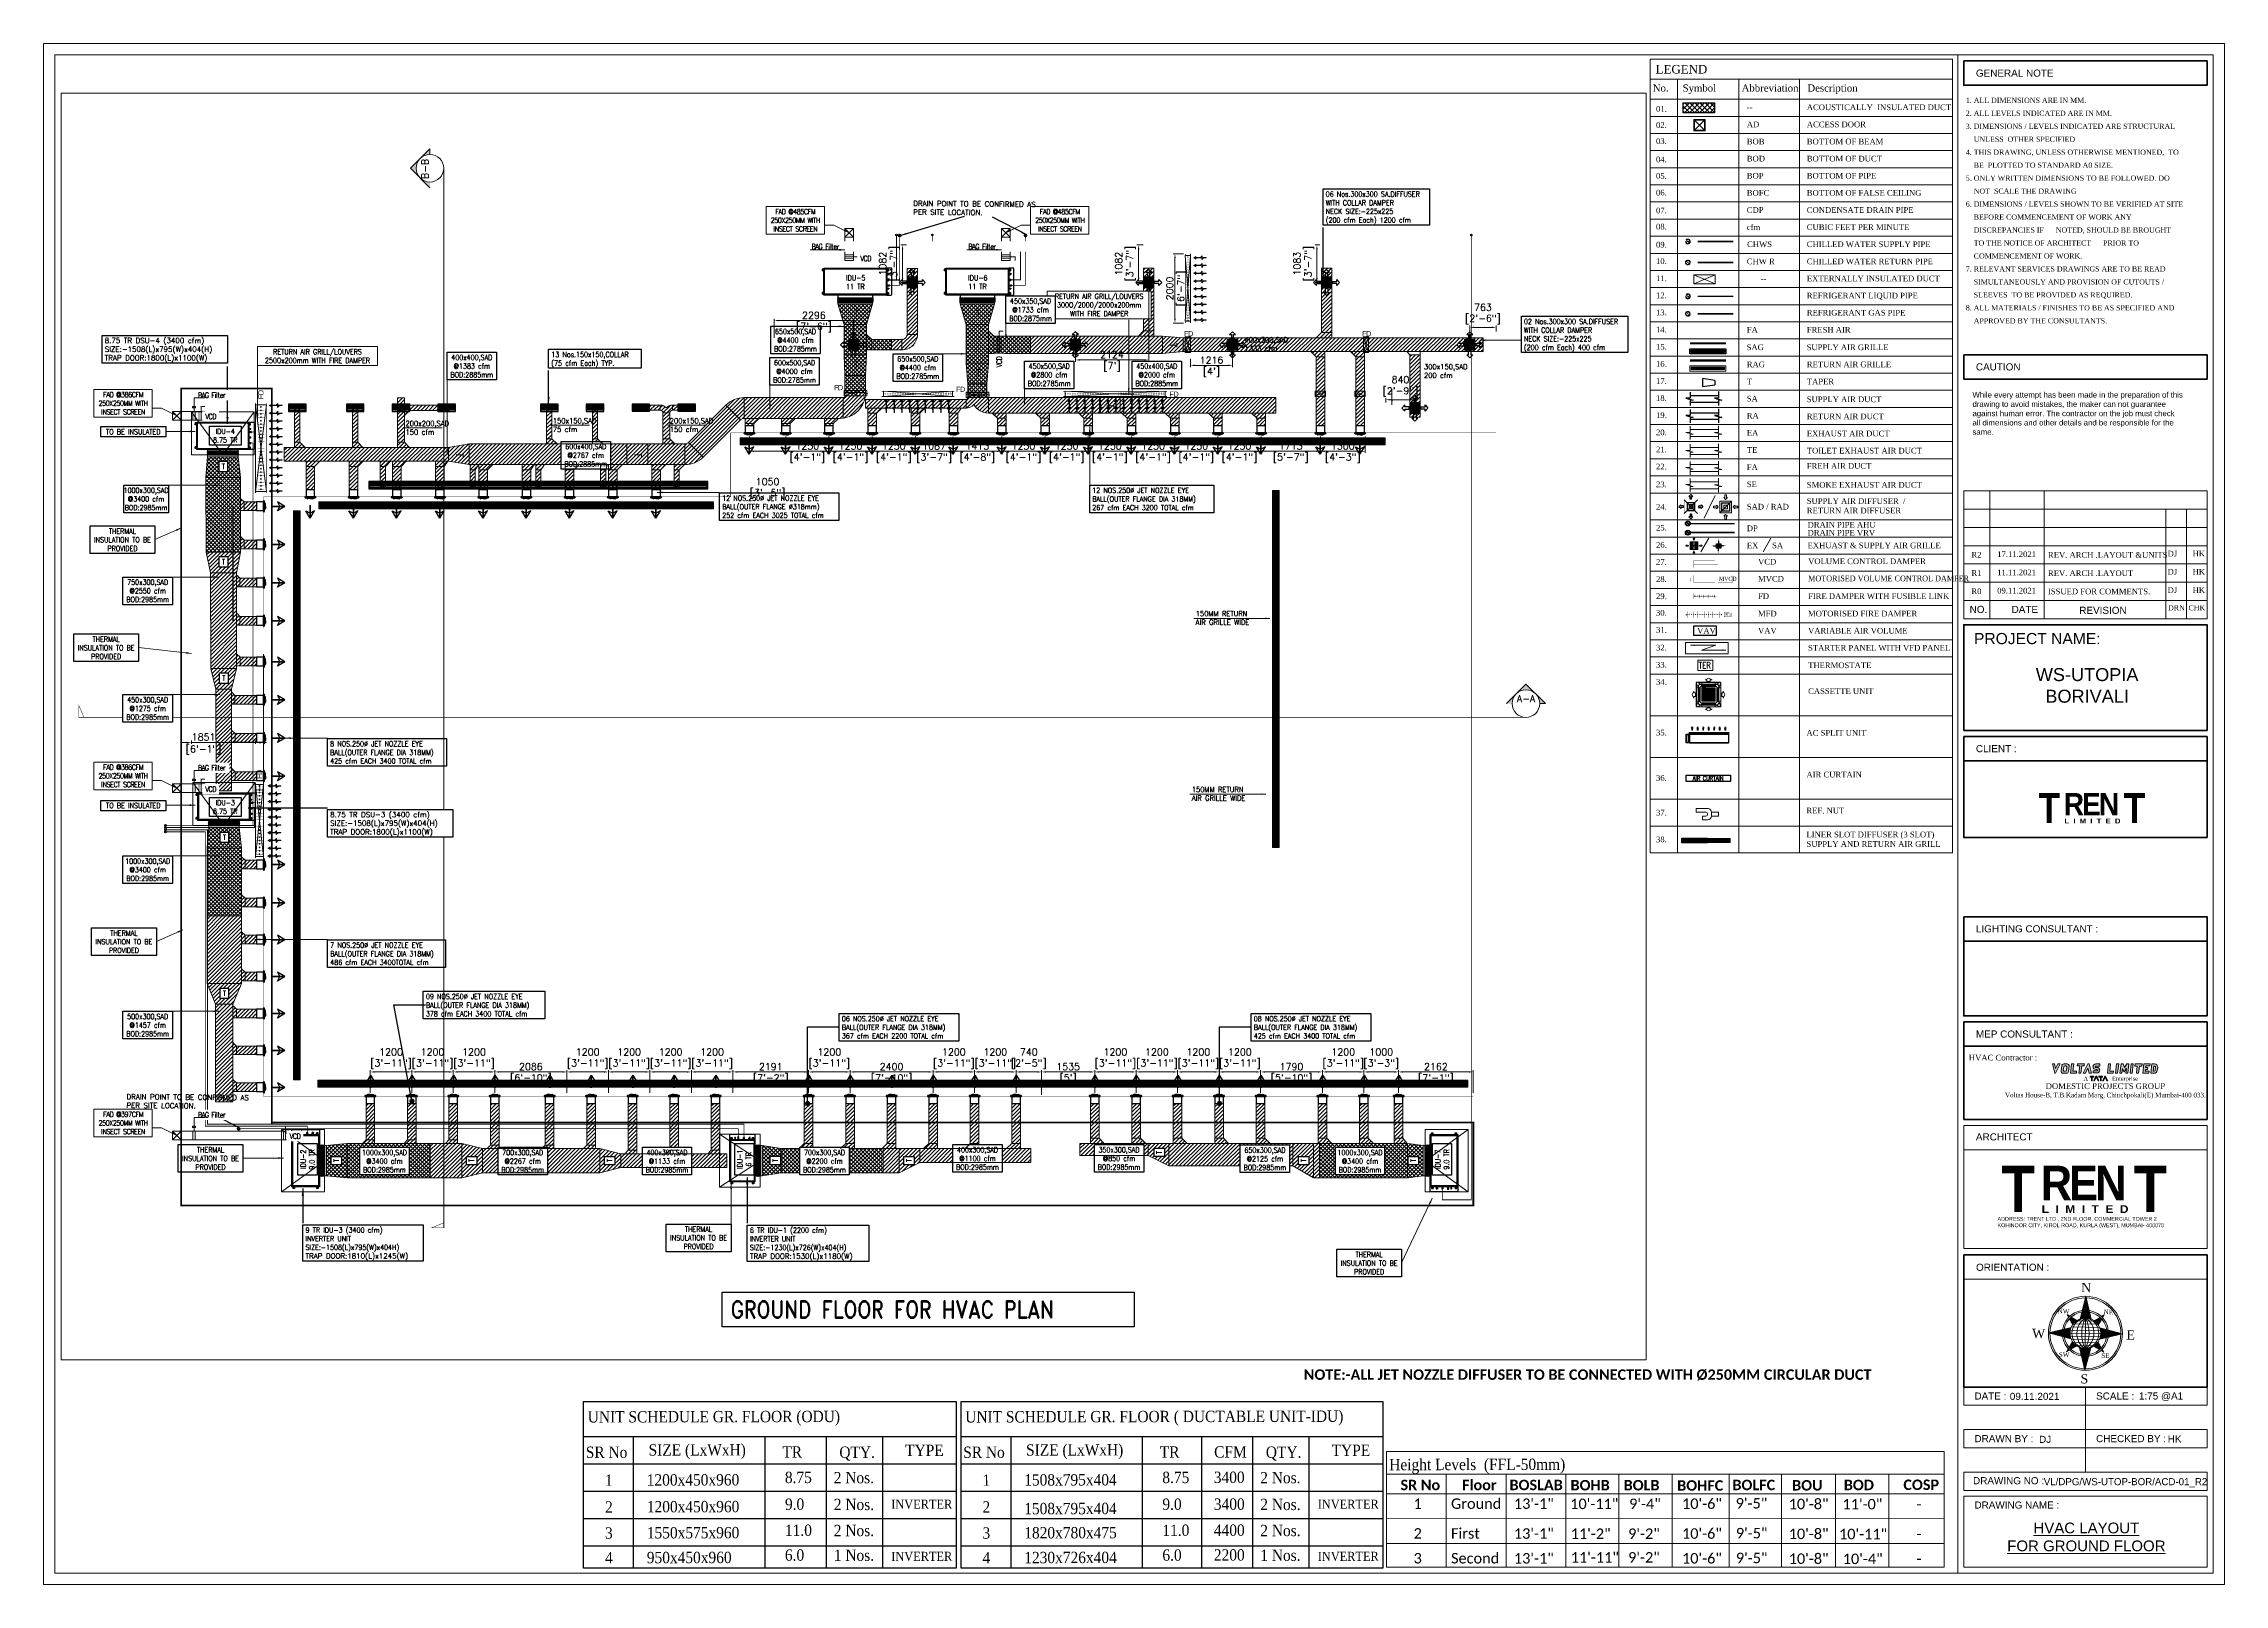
# Paper-space layout 'GF HVAC' of a CAD drawing. Header units: millimetres. Extents: x 0 to 841, y 0 to 594.
# The model-space entities are those that its viewports show. They can reach past a viewport. Long polylines and large blocks are cut down to what shows.
import ezdxf
from ezdxf.enums import TextEntityAlignment as Align

# ---------------------------------------------------------------- set-up
doc = ezdxf.new("R2010")
doc.units = ezdxf.units.MM
for name, pattern in [('CENTER', [2, 1.25, -0.25, 0.25, -0.25]), ('DIVIDE2', [0.625, 0.25, -0.125, 0, -0.125, 0, -0.125]), ('HIDDEN', [0.375, 0.25, -0.125])]:
    doc.linetypes.add(name, pattern=pattern)
for name, color, linetype, lineweight in [('DU-Product', 3, 'Continuous', 0), ('freecads.com', 8, 'Continuous', 0), ('MECH. EQUIPMENT', 8, 'Continuous', 0), ('TEXT', 7, 'Continuous', 13), ('VL-AC AIR CURTAIN', 5, 'Continuous', 5), ('VL-AC- DRAIN', 42, 'Continuous', 5), ('VL-AC- DRIAN', 42, 'Continuous', 30), ('VL-AC- SECTION', 7, 'Continuous', 18), ('VL-AC-ACCOUSTIC INSULATION', 32, 'Continuous', 25), ('VL-AC-CHWR', 54, 'HIDDEN', 5), ('VL-AC-CHWSR', 3, 'HIDDEN', 5), ('VL-AC-CONTROLS', 203, 'Continuous', 5), ('VL-AC-DAMPERS', 5, 'Continuous', 18), ('VL-AC-DIM', 20, 'Continuous', 25), ('VL-AC-EA_SMOKE', 1, 'Continuous', 5), ('VL-AC-EA_TOILET', 1, 'Continuous', 18), ('VL-AC-EAT', 141, 'Continuous', 18), ('VL-AC-EQUIPMENT', 5, 'Continuous', 25), ('VL-AC-EQUIPMENT TEXT', 7, 'Continuous', 25), ('VL-AC-FA', 3, 'Continuous', 18), ('VL-AC-FA_TEXT_50', 7, 'Continuous', 18), ('VL-AC-RA', 4, 'Continuous', 5), ('VL-AC-RA_TEXT_50', 7, 'Continuous', 18), ('VL-AC-RAT', 1, 'Continuous', 5), ('VL-AC-SA', 6, 'Continuous', 5), ('VL-AC-SA_TEXT_50', 7, 'Continuous', 25), ('VL-AC-SAT', 72, 'Continuous', 25), ('VL-AC-UNIT TRAP DOOR', 40, 'Continuous', 18), ('VL-AC-VRF PIPE', 152, 'Continuous', 30), ('VL-AC-VRF PIPING', 151, 'Continuous', 18), ('VL-AC-WALL CUTOUT', 7, 'Continuous', 18), ('VL-FC', 21, 'Continuous', 18), ('VL-SCHEDULE', 7, 'Continuous', 25), ('VL-TITLE BLOCK', 7, 'Continuous', 15)]:
    doc.layers.add(name, color=color, linetype=linetype, lineweight=lineweight)
doc.layers.add('HVAC SAD', color=6, linetype='Continuous')
doc.styles.add('1', font='arial.ttf', dxfattribs={"height": 2})
doc.styles.add('2', font='arial.ttf', dxfattribs={"height": 3})
doc.styles.add('2.5T', font='simplex.shx', dxfattribs={"width": 0.8})
doc.styles.add('50', font='arial.ttf', dxfattribs={"height": 75})
doc.styles.add('ARIAL', font='times.ttf')
doc.styles.add('Campass', font='times.ttf')
doc.styles.add('Rajesh', font='arial.ttf', dxfattribs={"height": 0.25})
doc.styles.add('ROMAND', font='romand.shx', dxfattribs={"width": 0.8})
doc.styles.add('Romand-2', font='romand.shx', dxfattribs={"height": 2})
doc.styles.add('ROMANS', font='romans.shx', dxfattribs={"height": 200})
doc.styles.get("Standard").update_dxf_attribs({"font": 'arial.ttf'})
doc.styles.add('style1', font='times.ttf', dxfattribs={"width": 0.75})
doc.styles.add('VOLTAS - ROMAND', font='romand.shx', dxfattribs={"width": 0.85})
doc.styles.add('WMF-Calibri0', font='calibrib.ttf')
doc.styles.add('WMF-Calibri1', font='calibri.ttf')
doc.dimstyles.new('2.5T', dxfattribs={"dimtxt": 125, "dimasz": 125, "dimexe": 125, "dimexo": 125, "dimgap": 50, "dimtad": 1, "dimdec": 0, "dimrnd": 5, "dimzin": 1, "dimtxsty": '2.5T', "dimcen": -125, "dimdle": 2, "dimclrd": 15, "dimclre": 15, "dimclrt": 7, "dimadec": 0, "dimazin": 0, "dimtfac": 1, "dimtdec": 0, "dimtmove": 0, "dimatfit": 3, "dimfxl": 125, "dimfrac": 2, "dimtolj": 1, "dimtzin": 0, "dimlwd": 5, "dimlwe": 5, "dimarcsym": 0})
doc.dimstyles.new('Creer 1-100 FT', dxfattribs={"dimscale": 100, "dimtxt": 2, "dimasz": 1.5, "dimexe": 0.75, "dimexo": 0.75, "dimgap": 0.5, "dimtad": 1, "dimdec": 0, "dimzin": 1, "dimtxsty": 'style1', "dimblk": 'OBLIQUE', "dimcen": 0, "dimdle": 0.75, "dimclrd": 7, "dimclre": 7, "dimclrt": 6, "dimadec": 0, "dimazin": 0, "dimtfac": 1, "dimtdec": 0, "dimtmove": 2, "dimatfit": 3, "dimfxl": 1, "dimfrac": 2, "dimtolj": 1, "dimtzin": 1, "dimlwd": 25, "dimlwe": 25, "dimarcsym": 1})
doc.dimstyles.new('Dim50', dxfattribs={"dimtxt": 75, "dimasz": 75, "dimexe": 50, "dimexo": 50, "dimgap": 0.09, "dimtad": 0, "dimdec": 0, "dimzin": 0, "dimdsep": 46, "dimtxsty": '50', "dimblk": 'ARCHTICK', "dimcen": 0.09, "dimdle": 50, "dimclrd": 8, "dimclre": 8, "dimclrt": 2, "dimadec": 0, "dimazin": 0, "dimtfac": 1, "dimtdec": 0, "dimtofl": 0, "dimtmove": 0, "dimatfit": 3, "dimldrblk": 'DOT', "dimfxl": 1, "dimtolj": 1, "dimtzin": 0, "dimlwe": -1, "dimarcsym": 0})
doc.dimstyles.new('VL_DIM', dxfattribs={"dimscale": 1.25, "dimtxt": 200, "dimasz": 125, "dimexe": 50, "dimexo": 50, "dimgap": 50, "dimtad": 1, "dimdec": 0, "dimrnd": 1, "dimzin": 9, "dimdsep": 46, "dimtxsty": 'ROMANS', "dimcen": 0.09, "dimdle": 35, "dimclrd": 7, "dimclre": 7, "dimclrt": 7, "dimadec": 0, "dimazin": 0, "dimtfac": 1, "dimtdec": 0, "dimtmove": 2, "dimatfit": 3, "dimfxl": 1, "dimtolj": 1, "dimtzin": 0, "dimlwd": 15, "dimlwe": 15, "dimarcsym": 1})
doc.dimstyles.new('VOLTAS', dxfattribs={"dimscale": 100, "dimtxt": 2, "dimasz": 2, "dimexe": 0.5, "dimexo": 0.5, "dimgap": 0.5, "dimtad": 1, "dimdec": 0, "dimzin": 12, "dimdsep": 46, "dimtxsty": 'ROMANS', "dimcen": 10, "dimdle": 100, "dimclrd": 7, "dimclre": 7, "dimclrt": 7, "dimadec": 0, "dimazin": 0, "dimtfac": 1, "dimtdec": 0, "dimtmove": 1, "dimatfit": 3, "dimfxl": 0.18, "dimtolj": 1, "dimtzin": 0, "dimarcsym": 2})

# ---------------------------------------------------------------- blocks, each defined once
blk = doc.blocks.new('tl')
at = {"layer": 'VL-TITLE BLOCK', "color": 88, "width": 765.8724, "attachment_point": 5, "style": '1'}
for s, insert, char_height in [('{\\fArial Baltic|b1|i0|c0|p34;\\W0.85;\\T0.85;T        T}', (777.24, 313.3), 12), ('{\\fArial Baltic|b1|i0|c0|p34;\\W0.9;\\T0.9;REN}', (777.32, 314.8), 9)]:
    blk.add_mtext(s, dxfattribs=dict(at, insert=insert, char_height=char_height))
at = {"layer": 'VL-TITLE BLOCK', "color": 8, "insert": (778.11, 308.04), "char_height": 2, "width": 765.8724, "attachment_point": 5, "style": '1'}
blk.add_mtext('{\\fArial Baltic|b1|i0|c0|p34;\\W1.1;L  I  M  I  T  E  D}', dxfattribs=at)
blk = doc.blocks.new('A$C102B2EC7')
at = {"layer": 'TEXT', "color": 7, "transparency": 33554687, "insert": (305, 413), "char_height": 100, "attachment_point": 1}
blk.add_mtext_dynamic_manual_height_columns('ADDRESS: TRENT LTD., 2ND FLOOR, COMMERCIAL TOWER 2 KOHINOOR CITY, KIROL ROAD, KURLA (WEST), MUMBAI- 400070', width=4547.76, gutter_width=12.5, heights=[0], dxfattribs=at)
at = {"layer": 'VL-TITLE BLOCK', "color": 88, "transparency": 33554687, "width": 76587.24, "attachment_point": 5, "style": '1'}
for s, insert, char_height in [('{\\fArial Baltic|b1|i0|c0|p34;\\W0.85;\\T0.85;T        T}', (2492, 1142), 1200), ('{\\fArial Baltic|b1|i0|c0|p34;\\W0.9;\\T0.9;REN}', (2500, 1292), 900)]:
    blk.add_mtext(s, dxfattribs=dict(at, insert=insert, char_height=char_height))
at = {"layer": 'VL-TITLE BLOCK', "color": 7, "transparency": 33554687, "insert": (2579, 616), "char_height": 200, "width": 76587.24, "attachment_point": 5, "style": '1'}
blk.add_mtext('{\\fArial Baltic|b1|i0|c0|p34;\\W1.1;L  I  M  I  T  E  D}', dxfattribs=at)
blk = doc.blocks.new('TITLE BLOCK')
at = {"layer": 'VL-TITLE BLOCK'}
h = blk.add_hatch(color=160, dxfattribs=at)
h.paths.add_polyline_path([(-63.34, 200.66), (-64.24, 200.66), (-65.07, 198.92), (-65.51, 200.66), (-66.34, 200.66), (-65.43, 197.04), (-65.08, 197.04)])
h.paths.add_polyline_path([(-59.88, 199.76, 0.450318), (-60.68, 200.66), (-61.93, 200.66, 0.379008), (-62.73, 199.95), (-62.98, 197.94, 0.450318), (-62.18, 197.04), (-60.93, 197.04, 0.379008), (-60.13, 197.74)])
h.paths.add_polyline_path([(-61.97, 199.5, -0.379008), (-61.57, 199.85), (-61.14, 199.85, -0.450318), (-60.74, 199.4), (-60.88, 198.19, -0.379008), (-61.28, 197.84), (-61.72, 197.84, -0.450318), (-62.12, 198.29)], flags=16)
h.paths.add_polyline_path([(-58.11, 200.66), (-58.92, 200.66), (-59.36, 197.04), (-57.07, 197.04), (-56.97, 197.84), (-58.45, 197.84)])
h.paths.add_polyline_path([(-54.99, 199.85), (-54.05, 199.85), (-53.96, 200.66), (-56.64, 200.66), (-56.74, 199.85), (-55.8, 199.85), (-56.15, 197.04), (-55.34, 197.04)])
h.paths.add_polyline_path([(-52.21, 200.66), (-52.66, 200.66), (-54.45, 197.04), (-53.56, 197.04), (-52.61, 198.95), (-52.12, 197.04), (-51.28, 197.04)])
h.paths.add_polyline_path([(-49.13, 199.31), (-49.56, 199.31, -1), (-49.56, 199.84), (-48.05, 199.84), (-48.05, 200.66), (-49.56, 200.66, 1), (-49.56, 198.5), (-49.13, 198.5, -1), (-49.13, 197.97), (-50.64, 197.97), (-50.64, 197.15), (-49.13, 197.15, 1)])
h.paths.add_polyline_path([(-43.89, 200.66), (-44.7, 200.66), (-45.14, 197.04), (-42.85, 197.04), (-42.75, 197.84), (-44.23, 197.84)])
h.paths.add_polyline_path([(-40.75, 200.66), (-41.56, 200.66), (-42.01, 197.04), (-41.2, 197.04)])
h.paths.add_polyline_path([(-39.26, 198.94), (-38.75, 197.6), (-38.65, 197.6), (-37.8, 199.03), (-38.05, 197.04), (-37.26, 197.04), (-36.82, 200.66), (-37.67, 200.66), (-38.53, 199.21), (-39.09, 200.66), (-39.86, 200.66), (-40.31, 197.04), (-39.5, 197.04)])
h.paths.add_polyline_path([(-35.12, 200.66), (-35.94, 200.66), (-36.38, 197.04), (-35.56, 197.04)])
h.paths.add_polyline_path([(-32.78, 199.76), (-31.84, 199.76), (-31.73, 200.66), (-34.41, 200.66), (-34.53, 199.76), (-33.59, 199.76), (-33.93, 197.04), (-33.12, 197.04)])
h.paths.add_polyline_path([(-29.58, 199.33), (-30.38, 199.33), (-30.32, 199.85), (-28.73, 199.85), (-28.63, 200.66), (-31.04, 200.66), (-31.48, 197.04), (-29.08, 197.04), (-28.98, 197.84), (-30.56, 197.84), (-30.48, 198.52), (-29.68, 198.52)])
h.paths.add_polyline_path([(-25.72, 199.26, 0.450392), (-26.96, 200.66), (-27.96, 200.66), (-28.4, 197.04), (-27.1, 197.04, 0.378938), (-25.86, 198.13)])
h.paths.add_polyline_path([(-27.24, 199.84), (-26.96, 199.84, -0.450392), (-26.53, 199.36), (-26.67, 198.23, -0.378938), (-27.1, 197.85), (-27.48, 197.85)], flags=16)
h = blk.add_hatch(color=5, dxfattribs=at)
h.paths.add_polyline_path([(-50.96, 195.59), (-50.39, 195.59), (-50.39, 195.88), (-51.82, 195.88), (-51.82, 195.59), (-51.25, 195.59), (-51.25, 194.16), (-50.96, 194.16)])
h.paths.add_polyline_path([(-49.39, 195.53), (-48.71, 194.16), (-48.39, 194.16), (-49.24, 195.88), (-49.53, 195.88), (-50.39, 194.16), (-50.07, 194.16)])
h.paths.add_polyline_path([(-47.53, 195.59), (-46.96, 195.59), (-46.96, 195.88), (-48.39, 195.88), (-48.39, 195.59), (-47.81, 195.59), (-47.81, 194.16), (-47.53, 194.16)])
h.paths.add_polyline_path([(-45.95, 195.53), (-45.27, 194.16), (-44.95, 194.16), (-45.81, 195.88), (-46.1, 195.88), (-46.96, 194.16), (-46.64, 194.16)])
for p, q in [((-90.45, 372.3), (-90.45, 421.55)), ((-69.53, 372.3), (-69.53, 421.55)), ((-100.5, 414.52), (-6.69, 414.52)), ((-22.64, 372.3), (-22.64, 414.52)), ((-14.66, 372.3), (-14.66, 414.52)), ((-100.5, 407.48), (-6.69, 407.48)), ((-100.5, 400.45), (-6.69, 400.45)), ((-100.5, 393.41), (-6.69, 393.41)), ((-100.5, 386.37), (-6.69, 386.37)), ((-100.5, 379.34), (-6.69, 379.34)), ((-100.5, 117.72), (-6.69, 117.72)), ((-53.59, 76.07), (-53.59, 43.23))]:
    blk.add_line(p, q, dxfattribs=at)
at = {"layer": 'VL-TITLE BLOCK', "linetype": 'Continuous'}
for points in [[(-841, 0), (0, 0), (0, 594), (-841, 594)], [(-836.66, 4.34), (-4.34, 4.34), (-4.34, 589.66), (-836.66, 589.66)]]:
    blk.add_lwpolyline(points, close=True, dxfattribs=at)
at = {"layer": 'VL-TITLE BLOCK', "color": 0}
blk.add_lwpolyline([(-841, 0), (0, 0), (0, 594), (-841, 594)], close=True, dxfattribs=at)
at = {"layer": 'VL-TITLE BLOCK'}
for points in [[(-102.85, 4.34), (-4.34, 4.34), (-4.34, 589.66), (-102.85, 589.66)], [(-100.5, 421.55), (-6.69, 421.55), (-6.69, 372.3), (-100.5, 372.3)], [(-100.5, 167.53), (-6.69, 167.53), (-6.69, 176.91), (-100.5, 176.91)], [(-100.5, 167.53), (-6.69, 167.53), (-6.69, 129.44), (-100.5, 129.44)], [(-100.5, 76.07), (-6.69, 76.07), (-6.69, 69.03), (-100.5, 69.03)], [(-100.5, 59.65), (-6.69, 59.65), (-6.69, 52.61), (-100.5, 52.61)], [(-100.5, 43.23), (-6.69, 43.23), (-6.69, 36.2), (-100.5, 36.2)], [(-100.5, 34.04), (-6.69, 34.04), (-6.69, 6.69), (-100.5, 6.69)]]:
    blk.add_lwpolyline(points, close=True, dxfattribs=at)
at = {"layer": 'VL-TITLE BLOCK', "lineweight": 50}
for points in [[(-100.5, 587.31), (-6.69, 587.31), (-6.69, 577.93), (-100.5, 577.93)], [(-100.5, 474.04), (-6.69, 474.04), (-6.69, 464.66), (-100.5, 464.66)], [(-100.5, 329.21), (-6.69, 329.21), (-6.69, 369.96), (-100.5, 369.96)], [(-100.5, 326.87), (-6.69, 326.87), (-6.69, 317.49), (-100.5, 317.49)], [(-100.5, 317.49), (-6.69, 317.49), (-6.69, 288), (-100.5, 288)], [(-100.5, 257.41), (-6.69, 257.41), (-6.69, 248.03), (-100.5, 248.03)], [(-100.5, 248.03), (-6.69, 248.03), (-6.69, 219.18), (-100.5, 219.18)], [(-100.5, 216.84), (-6.69, 216.84), (-6.69, 207.46), (-100.5, 207.46)], [(-100.5, 179.26), (-6.69, 179.26), (-6.69, 207.46), (-100.5, 207.46)], [(-100.5, 127.1), (-6.69, 127.1), (-6.69, 76.07), (-100.5, 76.07)]]:
    blk.add_lwpolyline(points, close=True, dxfattribs=at)
at = {"layer": 'VL-TITLE BLOCK', "color": 160}
for points in [[(-65.43, 197.04), (-66.34, 200.66), (-65.51, 200.66), (-65.07, 198.92), (-64.24, 200.66), (-63.34, 200.66), (-65.08, 197.04)], [(-58.45, 197.84), (-58.11, 200.66), (-58.92, 200.66), (-59.36, 197.04), (-57.07, 197.04), (-56.97, 197.84)], [(-54.99, 199.85), (-55.34, 197.04), (-56.15, 197.04), (-55.8, 199.85), (-56.74, 199.85), (-56.64, 200.66), (-53.96, 200.66), (-54.05, 199.85)], [(-52.61, 198.95), (-53.56, 197.04), (-54.45, 197.04), (-52.66, 200.66), (-52.21, 200.66), (-51.28, 197.04), (-52.12, 197.04)], [(-44.23, 197.84), (-43.89, 200.66), (-44.7, 200.66), (-45.14, 197.04), (-42.85, 197.04), (-42.75, 197.84)], [(-42.01, 197.04), (-41.56, 200.66), (-42.01, 197.04), (-42.01, 197.04), (-41.56, 200.66), (-40.75, 200.66), (-41.2, 197.04)], [(-38.05, 197.04), (-37.8, 199.03), (-38.65, 197.6), (-38.75, 197.6), (-39.26, 198.94), (-39.5, 197.04), (-40.31, 197.04), (-39.86, 200.66), (-39.09, 200.66), (-38.53, 199.21), (-37.67, 200.66), (-36.82, 200.66), (-37.26, 197.04)], [(-35.56, 197.04), (-36.38, 197.04), (-35.94, 200.66), (-35.12, 200.66)], [(-31.84, 199.76), (-32.78, 199.76), (-33.12, 197.04), (-33.93, 197.04), (-33.59, 199.76), (-34.53, 199.76), (-34.41, 200.66), (-31.73, 200.66)], [(-29.58, 199.33), (-29.68, 198.52), (-30.48, 198.52), (-30.56, 197.84), (-28.98, 197.84), (-29.08, 197.04), (-31.48, 197.04), (-31.04, 200.66), (-28.63, 200.66), (-28.73, 199.85), (-30.32, 199.85), (-30.38, 199.33)]]:
    blk.add_lwpolyline(points, close=True, dxfattribs=at)
for points in [[(-59.88, 199.76, 0.450318), (-60.68, 200.66), (-61.93, 200.66, 0.379008), (-62.73, 199.95), (-62.98, 197.94, 0.450318), (-62.18, 197.04), (-60.93, 197.04, 0.379008), (-60.13, 197.74)], [(-61.72, 197.84), (-61.28, 197.84, 0.379008), (-60.88, 198.19), (-60.74, 199.4, 0.450318), (-61.14, 199.85), (-61.57, 199.85, 0.379008), (-61.97, 199.5), (-62.12, 198.29, 0.450318)], [(-50.64, 197.97), (-49.13, 197.97, 1), (-49.13, 198.5), (-49.56, 198.5, -1), (-49.56, 200.66), (-48.05, 200.66), (-48.05, 199.84), (-49.56, 199.84, 1), (-49.56, 199.31), (-49.13, 199.31, -1), (-49.13, 197.15), (-50.64, 197.15)], [(-28.4, 197.04), (-27.96, 200.66), (-26.96, 200.66, -0.450392), (-25.72, 199.26), (-25.86, 198.13, -0.378938), (-27.1, 197.04)], [(-26.53, 199.36, 0.450392), (-26.96, 199.84), (-27.24, 199.84), (-27.48, 197.85), (-27.1, 197.85, 0.378938), (-26.67, 198.23)]]:
    blk.add_lwpolyline(points, format="xyb", close=True, dxfattribs=at)
at = {"layer": 'VL-TITLE BLOCK', "color": 5}
for points in [[(-51.82, 195.59), (-51.82, 195.88), (-50.39, 195.88), (-50.39, 195.59), (-50.96, 195.59), (-50.96, 194.16), (-51.25, 194.16), (-51.25, 195.59), (-51.82, 195.59)], [(-49.39, 195.53), (-50.07, 194.16), (-50.39, 194.16), (-49.53, 195.88), (-49.24, 195.88), (-48.39, 194.16), (-48.71, 194.16)], [(-48.39, 195.59), (-48.39, 195.88), (-46.96, 195.88), (-46.96, 195.59), (-47.53, 195.59), (-47.53, 194.16), (-47.81, 194.16), (-47.81, 195.59), (-48.39, 195.59)], [(-46.1, 195.88), (-46.96, 194.16), (-46.64, 194.16), (-45.95, 195.53), (-45.27, 194.16), (-44.95, 194.16), (-45.81, 195.88)]]:
    blk.add_lwpolyline(points, close=True, dxfattribs=at)
at = {"layer": 'VL-TITLE BLOCK', "transparency": 33554687, "xscale": 0.9583200000000002, "yscale": 0.9583200000000002, "zscale": 0.9583200000000002}
blk.add_blockref('tl', (-796.56, -0.9), dxfattribs=at)
at = {"layer": 'VL-TITLE BLOCK', "color": 7, "transparency": 33554687, "xscale": 0.01485, "yscale": 0.01485, "zscale": 0.01485}
blk.add_blockref('A$C102B2EC7', (-92.02, 135.53), dxfattribs=at)
at = {"layer": 'VL-TITLE BLOCK', "lineweight": 18, "style": 'ARIAL'}
for s, p in [('DRN', (-21.72, 375.5)), ('CHK', (-13.82, 375.5))]:
    blk.add_text(s, height=2, dxfattribs=at).set_placement(p)
at = {"layer": 'VL-TITLE BLOCK', "color": 5, "style": 'ARIAL'}
for s, height, p in [('A', 1.59, (-54.31, 194.09)), ('Enterprise', 1.593, (-43.32, 194.17))]:
    blk.add_text(s, height=height, dxfattribs=at).set_placement(p)
at = {"layer": 'VL-TITLE BLOCK'}
for s, insert, char_height, width, attachment_point, style in [('GENERAL NOTE', (-95.82, 582.62), 2.7362, 51.749, 4, '1'), ('CAUTION', (-95.82, 469.35), 2.736, 51.749, 4, '1'), ('While every attempt has been made in the preparation of this drawing to avoid mistakes, the maker can not guarantee against human error. The contractor on the job must check all dimensions and other details and be responsible for the same.', (-97.15, 459.69), 2.14985, 80.9094, 1, '2'), ('{\\fArial|b0|i0|c0|p34;NO.}', (-98.24, 377.25), 2.7362, 80.9094, 1, '2'), ('{\\fArial|b0|i0|c0|p34;DATE}', (-82.06, 377.25), 2.7362, 80.9094, 1, '2'), ('{\\fArial|b0|i0|c0|p34;REVISION}', (-55.96, 376.9), 2.7362, 80.9094, 1, '2'), ('PROJECT NAME:', (-96.55, 366.79), 4.3061, 55.3537, 1, '2'), ('WS-UTOPIA\\PBORIVALI', (-52.93, 346.54), 5, 47.4102, 5, '1'), ('CLIENT :', (-95.82, 322.18), 2.736, 51.749, 4, '1'), ('LIGHTING CONSULTANT :', (-95.82, 252.72), 2.7362, 51.749, 4, '1'), ('MEP CONSULTANT :', (-95.82, 212.15), 2.7362, 51.749, 4, '1'), ('HVAC Contractor : ', (-98.56, 204.18), 2.2125, 28.3962, 1, 'ARIAL'), ('ARCHITECT', (-95.82, 172.51), 2.736, 51.749, 4, '1'), ('{\\fArial|b0|i0|c0|p34;ORIENTATION :}', (-95.78, 123.62), 2.7362, 80.9094, 1, '2'), ('DATE :', (-96.38, 73.98), 2.736, 80.9094, 1, '2'), ('SCALE :', (-49.47, 73.98), 2.736, 80.9094, 1, '2'), ('DRAWN BY :', (-96.38, 57.56), 2.736, 80.9094, 1, '2'), ('CHECKED BY :', (-49.47, 57.56), 2.7362, 80.9094, 1, '2'), ('{\\H0.875x;DRAWING NO :\\fCentury Gothic|b1|i0|c0|p34;\\H1.059x; }', (-96.92, 41.34), 3.1271, 96.4063, 1, '1'), ('{\\fArial|b0|i0|c0|p34;DRAWING NAME :}', (-96.38, 31.96), 2.7362, 80.9094, 1, '2')]:
    blk.add_mtext(s, dxfattribs=dict(at, insert=insert, char_height=char_height, width=width, attachment_point=attachment_point, style=style))
at = {"layer": 'VL-TITLE BLOCK', "color": 0, "insert": (-99.72, 573.15), "char_height": 2, "width": 81.3205, "attachment_point": 1, "style": 'ARIAL'}
blk.add_mtext('\\pxsm1.5;1. ALL DIMENSIONS ARE IN MM.\\P2. ALL LEVELS INDICATED ARE IN MM. \\P3. DIMENSIONS / LEVELS INDICATED ARE STRUCTURAL  \\P    UNLESS  OTHER SPECIFIED \\P4. THIS DRAWING, UNLESS OTHERWISE MENTIONED,  TO \\P    BE  PLOTTED TO STANDARD A0 SIZE. \\P5. ONLY WRITTEN DIMENSIONS TO BE FOLLOWED. DO \\P    NOT  SCALE THE DRAWING \\P6. DIMENSIONS / LEVELS SHOWN TO BE VERIFIED AT SITE  \\P    BEFORE COMMENCEMENT OF WORK ANY \\P    DISCREPANCIES IF      NOTED, SHOULD BE BROUGHT \\P    TO THE NOTICE OF ARCHITECT      PRIOR TO \\P    COMMENCEMENT OF WORK. \\P7. RELEVANT SERVICES DRAWINGS ARE TO BE READ  \\P    SIMULTANEOUSLY AND PROVISION OF CUTOUTS / \\P    SLEEVES  TO BE PROVIDED AS REQUIRED.\\P8. ALL MATERIALS / FINISHES TO BE AS SPECIFIED AND  \\P    APPROVED BY THE CONSULTANTS.', dxfattribs=at)
at = {"layer": 'VL-TITLE BLOCK', "color": 5, "insert": (-85.57, 193.22), "char_height": 2.655, "width": 79.3524, "attachment_point": 1, "style": 'ARIAL'}
blk.add_mtext('\\pxqc;{\\H0.83333x;DOMESTIC PROJECTS GROUP }\\P{\\H0.66667x;Voltas House-B, T.B.Kadam Marg, Chinchpokali(E) Mumbai-400 033.}', dxfattribs=at)
blk = doc.blocks.new('A$C07D2335E')
at = {"ltscale": 0.01}
for p, q in [((0.09, 0.24), (0.24, 0.09)), ((0.11, 0.24), (0.11, 0.09)), ((0.11, 0.24), (0.11, 0.09)), ((0.13, 0.24), (0.13, 0.09)), ((0.15, 0.24), (0.15, 0.09)), ((0.18, 0.09), (0.18, 0.24)), ((0.2, 0.09), (0.2, 0.24)), ((0.22, 0.09), (0.22, 0.24)), ((0.22, 0.09), (0.22, 0.24))]:
    blk.add_line(p, q, dxfattribs=at)
for points in [[(0.019, 0.16), (0, 0.16), (0, 0.17), (0.019, 0.17)], [(0.019, 0.16), (0.019, 0.147), (0.065, 0.165), (0.019, 0.182), (0.019, 0.17)], [(0.16, 0.31), (0.147, 0.31), (0.165, 0.265), (0.182, 0.31), (0.17, 0.31)], [(0.17, 0.019), (0.182, 0.019), (0.165, 0.065), (0.147, 0.019), (0.16, 0.019)], [(0.16, 0.31), (0.16, 0.329), (0.17, 0.329), (0.17, 0.31)], [(0.17, 0.019), (0.17, 0), (0.16, 0), (0.16, 0.019)], [(0.31, 0.17), (0.31, 0.182), (0.265, 0.165), (0.31, 0.147), (0.31, 0.16)], [(0.31, 0.17), (0.33, 0.17), (0.33, 0.16), (0.31, 0.16)]]:
    blk.add_lwpolyline(points, dxfattribs=at)
blk.add_lwpolyline([(0.09, 0.09), (0.24, 0.09), (0.24, 0.24), (0.09, 0.24)], close=True, dxfattribs=at)
blk = doc.blocks.new('radf 375')
at = {"layer": 'VL-AC-RAT', "ltscale": 0.5}
for p, q in [((-80042, 29365), (-79955, 29281)), ((-79986, 29365), (-80042, 29365)), ((-79986, 29487), (-79986, 29365)), ((-79923, 29487), (-79986, 29487)), ((-79867, 29365), (-79955, 29281)), ((-79923, 29487), (-79923, 29365)), ((-79923, 29365), (-79867, 29365)), ((-80493, 28979), (-80371, 28979)), ((-80493, 28979), (-80493, 28916)), ((-80493, 28916), (-80371, 28916)), ((-80371, 29036), (-80288, 28948)), ((-80371, 28979), (-80371, 29036)), ((-80371, 28860), (-80288, 28948)), ((-80371, 28916), (-80371, 28860)), ((-79692, 29210), (-80217, 28685)), ((-80217, 29210), (-79692, 29210)), ((-80217, 28685), (-80217, 29210)), ((-79692, 28685), (-80217, 28685)), ((-80142, 29135), (-80142, 28760)), ((-79767, 29135), (-80142, 29135)), ((-80142, 28760), (-79767, 28760)), ((-79787, 29115), (-80122, 29115)), ((-80122, 29115), (-80122, 28780)), ((-80122, 28780), (-79787, 28780)), ((-80042, 28531), (-79955, 28614)), ((-79986, 28531), (-80042, 28531)), ((-79871, 29031), (-80038, 29031)), ((-80038, 29031), (-80038, 28864)), ((-80038, 28864), (-79871, 28864)), ((-79986, 28409), (-79986, 28531)), ((-79923, 28409), (-79986, 28409)), ((-79867, 28531), (-79955, 28614)), ((-79923, 28409), (-79923, 28531)), ((-79923, 28531), (-79867, 28531)), ((-79871, 28864), (-79871, 29031)), ((-79787, 28780), (-79787, 29115)), ((-79767, 28760), (-79767, 29135)), ((-79692, 29210), (-79692, 28685)), ((-79538, 29036), (-79621, 28948)), ((-79538, 28860), (-79621, 28948)), ((-79538, 28979), (-79538, 29036)), ((-79416, 28979), (-79538, 28979)), ((-79538, 28916), (-79538, 28860)), ((-79416, 28916), (-79538, 28916)), ((-79416, 28979), (-79416, 28916))]:
    blk.add_line(p, q, dxfattribs=at)
at = {"layer": 'VL-AC-RAT', "const_width": 8.33}
blk.add_lwpolyline([(-80142, 29135), (-79767, 29135), (-79767, 28760), (-80142, 28760)], close=True, dxfattribs=at)
blk = doc.blocks.new('sadf 375')
at = {"layer": 'VL-AC-SAT'}
for p, q in [((-81672, 29404), (-81584, 29487)), ((-81616, 29404), (-81672, 29404)), ((-81616, 29281), (-81616, 29404)), ((-81496, 29404), (-81584, 29487)), ((-81553, 29281), (-81553, 29404)), ((-81553, 29404), (-81496, 29404)), ((-82040, 29036), (-82124, 28948)), ((-82040, 28860), (-82124, 28948)), ((-82040, 28979), (-82040, 29036)), ((-81918, 28979), (-82040, 28979)), ((-82040, 28916), (-82040, 28860)), ((-81918, 28916), (-82040, 28916)), ((-81918, 28979), (-81918, 28916)), ((-81884, 29248), (-81284, 28648)), ((-81284, 29248), (-81884, 28648)), ((-81417, 29115), (-81752, 29115)), ((-81752, 29115), (-81752, 28780)), ((-81752, 28780), (-81417, 28780)), ((-81672, 28492), (-81584, 28408)), ((-81616, 28492), (-81672, 28492)), ((-81501, 29031), (-81668, 29031)), ((-81668, 29031), (-81668, 28864)), ((-81668, 28864), (-81501, 28864)), ((-81553, 29281), (-81616, 29281)), ((-81616, 28614), (-81616, 28492)), ((-81553, 28614), (-81616, 28614)), ((-81496, 28492), (-81584, 28408)), ((-81553, 28614), (-81553, 28492)), ((-81553, 28492), (-81496, 28492)), ((-81501, 28864), (-81501, 29031)), ((-81417, 28780), (-81417, 29115)), ((-81251, 28979), (-81128, 28979)), ((-81251, 28979), (-81251, 28916)), ((-81251, 28916), (-81128, 28916)), ((-81128, 29036), (-81045, 28948)), ((-81128, 28979), (-81128, 29036)), ((-81128, 28860), (-81045, 28948)), ((-81128, 28916), (-81128, 28860))]:
    blk.add_line(p, q, dxfattribs=at)
at = {"layer": 'VL-AC-SAT', "const_width": 8.33}
for points in [[(-81284, 29248), (-81884, 29248), (-81884, 28648), (-81284, 28648)], [(-81397, 29135), (-81772, 29135), (-81772, 28760), (-81397, 28760)]]:
    blk.add_lwpolyline(points, close=True, dxfattribs=at)
blk = doc.blocks.new('*U119')
at = {"layer": 'VL-AC-DAMPERS', "const_width": 4}
blk.add_lwpolyline([(0, -100), (586, -100), (586, 100), (0, 100)], close=True, dxfattribs=at)
for points in [[(0, 0), (586, 0), (680, 0), (680, -79)], [(680, 0), (680, 25)], [(680, -79), (702, -79)]]:
    blk.add_lwpolyline(points, dxfattribs=at)
blk = doc.blocks.new('*U126')
blk.add_line((0, 0), (50, 0))
at = {"const_width": 4}
blk.add_lwpolyline([(0, -100), (789, -100), (789, 100), (0, 100)], close=True, dxfattribs=at)
for points, const_width in [([(0, 0), (789, 0)], 2), ([(50, 57), (50, -71)], 5), ([(125, 57), (125, -71)], 5), ([(200, 57), (200, -71)], 5), ([(275, 57), (275, -71)], 5), ([(350, 57), (350, -71)], 5), ([(425, 57), (425, -71)], 5), ([(500, 57), (500, -71)], 5), ([(575, 57), (575, -71)], 5), ([(650, 57), (650, -71)], 5), ([(725, 57), (725, -71)], 5)]:
    blk.add_lwpolyline(points, dxfattribs=dict(const_width=const_width))
at = {"const_width": 19.1}
for points in [[(50, 9, -1), (50, -9, -1), (50, 9, 1)], [(125, 9, -1), (125, -9, -1), (125, 9, 1)], [(200, 9, -1), (200, -9, -1), (200, 9, 1)], [(275, 9, -1), (275, -9, -1), (275, 9, 1)], [(350, 9, -1), (350, -9, -1), (350, 9, 1)], [(425, 9, -1), (425, -9, -1), (425, 9, 1)], [(500, 9, -1), (500, -9, -1), (500, 9, 1)], [(575, 9, -1), (575, -9, -1), (575, 9, 1)], [(650, 10, -1), (650, -9, -1), (650, 10, 1)], [(725, 10, -1), (725, -9, -1), (725, 10, 1)]]:
    blk.add_lwpolyline(points, format="xyb", dxfattribs=at)
blk = doc.blocks.new('*U125')
blk.add_line((0, -50), (50, -50))
at = {"const_width": 4}
for points in [[(0, -200), (1300, -200), (1300, 100), (0, 100)], [(1350, 25), (1594, 25), (1594, -124), (1350, -124)]]:
    blk.add_lwpolyline(points, close=True, dxfattribs=at)
for points, const_width in [([(50, 70), (50, -157)], 5), ([(125, 70), (125, -158)], 5), ([(200, 69), (200, -159)], 5), ([(275, 68), (275, -159)], 5), ([(350, 67), (350, -160)], 5), ([(425, 67), (425, -161)], 5), ([(500, 66), (500, -162)], 5), ([(575, 65), (575, -163)], 5), ([(650, 64), (650, -163)], 5), ([(725, 63), (725, -164)], 5), ([(800, 63), (800, -165)], 5), ([(875, 62), (875, -166)], 5), ([(950, 61), (950, -167)], 5), ([(1025, 60), (1025, -167)], 5), ([(1100, 59), (1100, -168)], 5), ([(1175, 59), (1175, -169)], 5), ([(1250, 58), (1250, -170)], 5), ([(0, -50), (1300, -50)], 2), ([(1300, -50), (1350, -50)], 4)]:
    blk.add_lwpolyline(points, dxfattribs=dict(const_width=const_width))
at = {"const_width": 19.1}
for points in [[(50, -27, -1), (50, -45, -1), (50, -27, 1)], [(125, -27, -1), (125, -46, -1), (125, -27, 1)], [(200, -28, -1), (200, -47, -1), (200, -28, 1)], [(275, -29, -1), (275, -48, -1), (275, -29, 1)], [(350, -30, -1), (350, -49, -1), (350, -30, 1)], [(425, -31, -1), (425, -49, -1), (425, -31, 1)], [(500, -31, -1), (500, -50, -1), (500, -31, 1)], [(575, -32, -1), (575, -51, -1), (575, -32, 1)], [(650, -33, -1), (650, -52, -1), (650, -33, 1)], [(725, -34, -1), (725, -53, -1), (725, -34, 1)], [(800, -35, -1), (800, -53, -1), (800, -35, 1)], [(875, -35, -1), (875, -54, -1), (875, -35, 1)], [(950, -36, -1), (950, -55, -1), (950, -36, 1)], [(1025, -37, -1), (1025, -56, -1), (1025, -37, 1)], [(1100, -38, -1), (1100, -57, -1), (1100, -38, 1)], [(1175, -39, -1), (1175, -57, -1), (1175, -39, 1)], [(1250, -39, -1), (1250, -58, -1), (1250, -39, 1)]]:
    blk.add_lwpolyline(points, format="xyb", dxfattribs=at)
at = {"insert": (1365, -8), "char_height": 75, "attachment_point": 1, "rotation": 0.01053}
blk.add_mtext_dynamic_manual_height_columns('MFD', width=174.15, gutter_width=1, heights=[0], dxfattribs=at)
blk = doc.blocks.new('A$C1ACB602E')
at = {"layer": 'VL-AC-DAMPERS', "const_width": 4}
blk.add_lwpolyline([(0, 0), (77, 0)], dxfattribs=at)
blk.add_lwpolyline([(77, 75), (425, 75), (425, -75), (77, -75)], close=True, dxfattribs=at)
at = {"layer": 'VL-AC-DAMPERS', "style": 'ARIAL', "width": 0.75}
blk.add_text('MVCD', height=100, rotation=359.9895, dxfattribs=at).set_placement((99, -45))
blk = doc.blocks.new('SA GRIIL-2')
at = {"layer": 'VL-AC-SAT'}
for p, q in [((75, 50), (-75, 50)), ((75, 25), (-75, 25)), ((75, 0), (-75, 0)), ((75, -25), (-75, -25)), ((75, -50), (-75, -50))]:
    blk.add_line(p, q, dxfattribs=at)
for points in [[(-179, 0), (-90, 0)], [(0, 179), (0, 90)], [(0, -179), (0, -90)], [(179, 0), (90, 0)]]:
    blk.add_lwpolyline(points, dxfattribs=at)
blk.add_lwpolyline([(75, -75), (-75, -75), (-75, 75), (75, 75)], close=True, dxfattribs=at)
for points in [[(-179, -12), (-254, 0), (-179, 13)], [(-12, 179), (0, 254), (13, 179)], [(179, 12), (254, 0), (179, -13)], [(12, -179), (0, -254), (-13, -179)]]:
    blk.add_solid(points, dxfattribs=at)
blk = doc.blocks.new('*U124')
at = {"color": 8}
for p, q in [((30, 83), (610, 83)), ((30, 71), (610, 71)), ((30, 59), (610, 59))]:
    blk.add_line(p, q, dxfattribs=at)
for points in [[(5, 105), (5, 13), (636, 13), (636, 105)], [(30, 80), (30, 38), (610, 38), (610, 80)]]:
    blk.add_lwpolyline(points, close=True)
blk = doc.blocks.new('*U123')
at = {"color": 8}
for p, q in [((30, 83), (610, 83)), ((30, 71), (610, 71)), ((30, 59), (610, 59))]:
    blk.add_line(p, q, dxfattribs=at)
for points in [[(5, 105), (5, 13), (636, 13), (636, 105)], [(30, 80), (30, 38), (610, 38), (610, 80)]]:
    blk.add_lwpolyline(points, close=True)
blk = doc.blocks.new('TER')
blk.add_lwpolyline([(-34, -284), (434, -284), (434, 42), (-34, 42)], close=True)
at = {"style": 'ROMAND', "width": 0.8}
blk.add_text('TER', height=200, rotation=360, dxfattribs=at).set_placement((-9, -214, 0))
blk = doc.blocks.new('TR-CST4-3')
at = {"layer": 'VL-AC-EQUIPMENT', "color": 4, "lineweight": 0}
for p, q in [((11138, 1235), (11188, 1335)), ((11188, 1285), (11188, 1335)), ((11228, 1285), (11188, 1285)), ((11228, 1285), (11228, 1185)), ((11603, 1700), (11503, 1650)), ((11553, 1650), (11503, 1650)), ((11553, 1610), (11553, 1650)), ((11553, 1610), (11653, 1610)), ((11603, 1700), (11703, 1650)), ((11653, 1610), (11653, 1650)), ((11653, 1650), (11703, 1650)), ((11978, 1285), (11978, 1185)), ((11978, 1285), (12018, 1285)), ((12018, 1285), (12018, 1335)), ((12068, 1235), (12018, 1335)), ((11138, 1235), (11188, 1135)), ((11228, 1185), (11188, 1185)), ((11188, 1185), (11188, 1135)), ((11553, 820), (11503, 820)), ((11603, 770), (11503, 820)), ((11553, 860), (11653, 860)), ((11553, 860), (11553, 820)), ((11603, 770), (11703, 820)), ((11653, 860), (11653, 820)), ((11653, 820), (11703, 820)), ((11978, 1185), (12018, 1185)), ((12068, 1235), (12018, 1135)), ((12018, 1185), (12018, 1135))]:
    blk.add_line(p, q, dxfattribs=at)
at = {"layer": 'VL-AC-EQUIPMENT', "linetype": 'Continuous', "lineweight": 0}
for p, q in [((11253, 1567), (11254, 1570)), ((11253, 1565), (11253, 1567)), ((11253, 1565), (11253, 1565)), ((11253, 1565), (11254, 1565)), ((11253, 1559), (11253, 1565)), ((11253, 1553), (11253, 1559)), ((11253, 1553), (11253, 1553)), ((11253, 1553), (11254, 1553)), ((11253, 1425), (11253, 1553)), ((11254, 1425), (11253, 1425)), ((11253, 1425), (11253, 1425)), ((11253, 1425), (11253, 1425)), ((11253, 1425), (11254, 1425)), ((11253, 1045), (11253, 1425)), ((11254, 1570), (11255, 1572)), ((11254, 1565), (11255, 1565)), ((11254, 1553), (11255, 1553)), ((11255, 1425), (11254, 1425)), ((11254, 1425), (11255, 1425)), ((11255, 1572), (11256, 1575)), ((11255, 1565), (11256, 1565)), ((11255, 1553), (11256, 1553)), ((11256, 1425), (11255, 1425)), ((11255, 1425), (11256, 1425)), ((11256, 1575), (11257, 1577)), ((11256, 1565), (11258, 1565)), ((11256, 1553), (11257, 1553)), ((11257, 1425), (11256, 1425)), ((11256, 1425), (11257, 1425)), ((11257, 1577), (11259, 1579)), ((11258, 1556), (11257, 1553)), ((11271, 1525), (11257, 1553)), ((11257, 1553), (11257, 1425)), ((11257, 1425), (11307, 1425)), ((11257, 1425), (11307, 1425)), ((11257, 1425), (11257, 1045)), ((11259, 1569), (11258, 1567)), ((11258, 1567), (11258, 1565)), ((11258, 1565), (11258, 1562)), ((11258, 1562), (11258, 1559)), ((11258, 1559), (11258, 1556)), ((11259, 1579), (11261, 1581)), ((11260, 1572), (11259, 1569)), ((11261, 1574), (11260, 1572)), ((11261, 1581), (11263, 1582)), ((11262, 1575), (11261, 1574)), ((11264, 1577), (11262, 1575)), ((11263, 1582), (11265, 1583)), ((11266, 1578), (11264, 1577)), ((11265, 1583), (11268, 1584)), ((11268, 1579), (11266, 1578)), ((11268, 1584), (11270, 1585)), ((11270, 1580), (11268, 1579)), ((11270, 1585), (11273, 1585)), ((11273, 1580), (11270, 1580)), ((11284, 1497), (11271, 1525)), ((11273, 1585), (11273, 1585)), ((11273, 1585), (11273, 1584)), ((11273, 1585), (11279, 1585)), ((11273, 1584), (11273, 1583)), ((11273, 1583), (11273, 1581)), ((11273, 1581), (11273, 1580)), ((11276, 1580), (11273, 1580)), ((11279, 1580), (11276, 1580)), ((11279, 1585), (11285, 1585)), ((11282, 1580), (11279, 1580)), ((11285, 1580), (11282, 1580)), ((11296, 1472), (11284, 1497)), ((11285, 1584), (11285, 1585)), ((11285, 1585), (11285, 1585)), ((11285, 1585), (11413, 1585)), ((11285, 1583), (11285, 1584)), ((11285, 1582), (11285, 1583)), ((11285, 1580), (11285, 1582)), ((11285, 1580), (11313, 1567)), ((11413, 1580), (11285, 1580)), ((11307, 1448), (11296, 1472)), ((11307, 1448), (11308, 1457)), ((11307, 1448), (11308, 1448)), ((11307, 1443), (11307, 1448)), ((11307, 1439), (11307, 1443)), ((11307, 1425), (11307, 1439)), ((11307, 1439), (11308, 1439)), ((11307, 1425), (11307, 1425)), ((11307, 1425), (11307, 1425)), ((11307, 1425), (11308, 1425)), ((11307, 1045), (11307, 1425)), ((11308, 1466), (11309, 1471)), ((11308, 1466), (11309, 1466)), ((11308, 1457), (11308, 1466)), ((11309, 1466), (11308, 1457)), ((11309, 1463), (11308, 1460)), ((11308, 1460), (11308, 1456)), ((11308, 1457), (11308, 1448)), ((11308, 1456), (11308, 1453)), ((11308, 1453), (11308, 1449)), ((11308, 1449), (11308, 1446)), ((11308, 1446), (11309, 1449)), ((11308, 1448), (11308, 1448)), ((11308, 1448), (11308, 1443)), ((11308, 1446), (11308, 1442)), ((11308, 1442), (11308, 1446)), ((11308, 1443), (11308, 1439)), ((11308, 1442), (11308, 1439)), ((11308, 1439), (11308, 1442)), ((11308, 1439), (11308, 1425)), ((11308, 1425), (11308, 1439)), ((11308, 1425), (11308, 1439)), ((11308, 1439), (11308, 1439)), ((11308, 1439), (11308, 1439)), ((11308, 1439), (11308, 1439)), ((11308, 1439), (11309, 1439)), ((11308, 1425), (11308, 1425)), ((11308, 1425), (11308, 1425)), ((11308, 1425), (11308, 1425)), ((11309, 1425), (11308, 1425)), ((11308, 1425), (11308, 1425)), ((11308, 1425), (11308, 1425)), ((11308, 1425), (11308, 1045)), ((11308, 1045), (11308, 1425)), ((11308, 1425), (11308, 1045)), ((11309, 1471), (11310, 1476)), ((11310, 1476), (11309, 1471)), ((11309, 1472), (11310, 1474)), ((11310, 1472), (11309, 1471)), ((11309, 1471), (11309, 1472)), ((11309, 1471), (11309, 1466)), ((11309, 1471), (11309, 1469)), ((11309, 1469), (11309, 1468)), ((11309, 1466), (11310, 1469)), ((11309, 1468), (11309, 1466)), ((11309, 1466), (11309, 1466)), ((11309, 1463), (11310, 1466)), ((11309, 1466), (11309, 1466)), ((11309, 1466), (11309, 1466)), ((11309, 1466), (11309, 1466)), ((11309, 1466), (11309, 1466)), ((11309, 1466), (11310, 1466)), ((11310, 1466), (11309, 1463)), ((11309, 1466), (11309, 1466)), ((11309, 1466), (11309, 1466)), ((11309, 1466), (11309, 1463)), ((11309, 1463), (11309, 1466)), ((11310, 1463), (11309, 1459)), ((11309, 1459), (11309, 1463)), ((11309, 1463), (11309, 1460)), ((11309, 1460), (11309, 1463)), ((11309, 1460), (11309, 1456)), ((11309, 1456), (11309, 1460)), ((11309, 1459), (11309, 1456)), ((11309, 1456), (11309, 1459)), ((11309, 1456), (11309, 1452)), ((11309, 1452), (11309, 1456)), ((11309, 1456), (11309, 1453)), ((11309, 1453), (11309, 1456)), ((11309, 1453), (11309, 1449)), ((11309, 1449), (11309, 1453)), ((11309, 1452), (11309, 1448)), ((11309, 1448), (11309, 1452)), ((11309, 1447), (11310, 1450)), ((11309, 1449), (11309, 1446)), ((11309, 1448), (11309, 1445)), ((11309, 1445), (11309, 1448)), ((11309, 1444), (11309, 1447)), ((11309, 1446), (11309, 1442)), ((11309, 1445), (11309, 1445)), ((11309, 1445), (11309, 1445)), ((11309, 1444), (11309, 1445)), ((11309, 1445), (11309, 1445)), ((11309, 1445), (11309, 1442)), ((11309, 1442), (11309, 1445)), ((11309, 1444), (11310, 1444)), ((11309, 1444), (11309, 1444)), ((11309, 1444), (11309, 1444)), ((11309, 1441), (11309, 1444)), ((11309, 1442), (11309, 1439)), ((11309, 1439), (11309, 1442)), ((11309, 1442), (11309, 1439)), ((11309, 1439), (11309, 1441)), ((11309, 1439), (11309, 1425)), ((11309, 1425), (11309, 1439)), ((11309, 1425), (11309, 1439)), ((11309, 1439), (11309, 1439)), ((11309, 1439), (11309, 1425)), ((11309, 1439), (11310, 1439)), ((11309, 1439), (11309, 1439)), ((11309, 1439), (11309, 1439)), ((11309, 1439), (11309, 1439)), ((11309, 1425), (11309, 1425)), ((11309, 1425), (11309, 1425)), ((11309, 1425), (11309, 1425)), ((11309, 1425), (11309, 1425)), ((11309, 1425), (11309, 1425)), ((11309, 1425), (11309, 1425)), ((11309, 1425), (11309, 1425)), ((11309, 1425), (11309, 1425)), ((11309, 1425), (11310, 1425)), ((11309, 1425), (11309, 1425)), ((11309, 1425), (11309, 1425)), ((11309, 1045), (11309, 1425)), ((11309, 1425), (11309, 1045)), ((11309, 1045), (11309, 1425)), ((11309, 1328), (11309, 1329)), ((11309, 1328), (11309, 1329)), ((11309, 1328), (11309, 1329)), ((11310, 1476), (11311, 1481)), ((11311, 1480), (11310, 1476)), ((11310, 1471), (11311, 1477)), ((11311, 1477), (11310, 1475)), ((11310, 1475), (11310, 1476)), ((11310, 1475), (11310, 1474)), ((11310, 1474), (11310, 1475)), ((11311, 1474), (11310, 1472)), ((11310, 1474), (11310, 1472)), ((11310, 1472), (11311, 1474)), ((11311, 1472), (11310, 1471)), ((11310, 1472), (11310, 1469)), ((11310, 1469), (11310, 1472)), ((11310, 1471), (11310, 1469)), ((11310, 1466), (11311, 1471)), ((11310, 1466), (11310, 1471)), ((11310, 1469), (11310, 1468)), ((11310, 1469), (11310, 1466)), ((11310, 1468), (11310, 1466)), ((11310, 1466), (11310, 1466)), ((11310, 1466), (11311, 1466)), ((11310, 1466), (11310, 1466)), ((11310, 1466), (11310, 1466)), ((11310, 1462), (11310, 1466)), ((11310, 1466), (11310, 1463)), ((11311, 1466), (11310, 1462)), ((11310, 1466), (11310, 1466)), ((11310, 1466), (11310, 1466)), ((11310, 1466), (11310, 1466)), ((11310, 1466), (11310, 1466)), ((11311, 1463), (11310, 1459)), ((11310, 1457), (11310, 1462)), ((11310, 1462), (11310, 1457)), ((11310, 1459), (11310, 1456)), ((11310, 1454), (11310, 1457)), ((11310, 1457), (11310, 1454)), ((11310, 1456), (11310, 1453)), ((11310, 1450), (11310, 1454)), ((11310, 1454), (11310, 1450)), ((11310, 1453), (11310, 1449)), ((11310, 1450), (11310, 1447)), ((11310, 1449), (11310, 1446)), ((11310, 1446), (11311, 1449)), ((11310, 1447), (11310, 1444)), ((11310, 1446), (11310, 1442)), ((11310, 1442), (11310, 1446)), ((11310, 1444), (11310, 1444)), ((11310, 1444), (11310, 1441)), ((11310, 1442), (11310, 1439)), ((11310, 1439), (11310, 1442)), ((11310, 1441), (11310, 1439)), ((11310, 1439), (11310, 1425)), ((11310, 1425), (11310, 1439)), ((11310, 1425), (11310, 1439)), ((11310, 1439), (11310, 1439)), ((11310, 1439), (11310, 1439)), ((11310, 1439), (11310, 1439)), ((11310, 1439), (11311, 1439)), ((11310, 1425), (11310, 1425)), ((11310, 1425), (11310, 1425)), ((11310, 1425), (11310, 1425)), ((11311, 1425), (11310, 1425)), ((11310, 1425), (11310, 1425)), ((11310, 1425), (11310, 1425)), ((11310, 1425), (11310, 1425)), ((11310, 1425), (11310, 1045)), ((11310, 1425), (11310, 1045)), ((11310, 1045), (11310, 1425)), ((11311, 1481), (11313, 1485)), ((11313, 1485), (11311, 1480)), ((11311, 1477), (11313, 1482)), ((11312, 1481), (11311, 1480)), ((11311, 1480), (11311, 1478)), ((11312, 1478), (11311, 1475)), ((11312, 1478), (11311, 1476)), ((11311, 1478), (11311, 1477)), ((11311, 1477), (11312, 1478)), ((11311, 1475), (11311, 1477)), ((11311, 1476), (11311, 1475)), ((11311, 1475), (11311, 1472)), ((11311, 1471), (11312, 1475)), ((11312, 1475), (11311, 1472)), ((11311, 1475), (11311, 1474)), ((11311, 1472), (11312, 1475)), ((11311, 1474), (11311, 1475)), ((11311, 1472), (11311, 1471)), ((11312, 1472), (11311, 1470)), ((11311, 1470), (11311, 1472)), ((11311, 1471), (11311, 1469)), ((11311, 1470), (11311, 1469)), ((11311, 1469), (11311, 1468)), ((11311, 1469), (11311, 1468)), ((11311, 1468), (11311, 1466)), ((11311, 1466), (11312, 1468)), ((11311, 1468), (11311, 1466)), ((11311, 1466), (11311, 1466)), ((11311, 1466), (11312, 1466)), ((11311, 1466), (11311, 1466)), ((11311, 1466), (11311, 1466)), ((11311, 1463), (11312, 1466)), ((11312, 1466), (11311, 1463)), ((11311, 1466), (11311, 1466)), ((11311, 1466), (11311, 1466)), ((11311, 1466), (11311, 1466)), ((11311, 1466), (11311, 1466)), ((11311, 1466), (11311, 1466)), ((11311, 1466), (11311, 1463)), ((11311, 1463), (11311, 1466)), ((11312, 1463), (11311, 1459)), ((11311, 1459), (11311, 1463)), ((11311, 1463), (11311, 1459)), ((11311, 1459), (11311, 1463)), ((11311, 1459), (11311, 1456)), ((11311, 1456), (11311, 1459)), ((11311, 1459), (11311, 1456)), ((11311, 1456), (11311, 1459)), ((11311, 1456), (11311, 1452)), ((11311, 1452), (11311, 1456)), ((11311, 1456), (11311, 1453)), ((11311, 1453), (11311, 1456)), ((11311, 1453), (11311, 1449)), ((11311, 1449), (11311, 1453)), ((11311, 1452), (11311, 1447)), ((11311, 1447), (11311, 1452)), ((11311, 1449), (11311, 1446)), ((11311, 1439), (11312, 1448)), ((11311, 1447), (11311, 1441)), ((11311, 1441), (11311, 1447)), ((11311, 1446), (11311, 1442)), ((11311, 1442), (11311, 1439)), ((11311, 1441), (11311, 1441)), ((11311, 1441), (11311, 1441)), ((11311, 1440), (11311, 1441)), ((11311, 1441), (11311, 1440)), ((11311, 1440), (11311, 1441)), ((11311, 1439), (11311, 1440)), ((11311, 1440), (11311, 1439)), ((11311, 1439), (11311, 1440)), ((11311, 1425), (11311, 1439)), ((11311, 1439), (11311, 1425)), ((11311, 1439), (11311, 1439)), ((11311, 1425), (11311, 1439)), ((11311, 1439), (11311, 1425)), ((11311, 1439), (11312, 1439)), ((11311, 1439), (11311, 1439)), ((11311, 1439), (11311, 1439)), ((11311, 1439), (11311, 1439)), ((11311, 1439), (11311, 1439)), ((11311, 1439), (11311, 1439)), ((11311, 1439), (11312, 1439)), ((11311, 1439), (11311, 1439)), ((11311, 1439), (11311, 1439)), ((11311, 1425), (11311, 1425)), ((11311, 1425), (11311, 1425)), ((11311, 1425), (11311, 1425)), ((11312, 1425), (11311, 1425)), ((11311, 1425), (11311, 1425)), ((11311, 1425), (11311, 1425)), ((11311, 1425), (11311, 1425)), ((11311, 1425), (11312, 1425)), ((11311, 1425), (11311, 1425)), ((11311, 1425), (11311, 1425)), ((11311, 1045), (11311, 1425)), ((11311, 1425), (11311, 1045)), ((11311, 1045), (11311, 1425)), ((11314, 1483), (11312, 1478)), ((11313, 1484), (11312, 1482)), ((11312, 1482), (11312, 1481)), ((11312, 1481), (11313, 1482)), ((11313, 1481), (11312, 1479)), ((11312, 1479), (11312, 1481)), ((11312, 1475), (11313, 1480)), ((11312, 1479), (11312, 1478)), ((11312, 1478), (11312, 1479)), ((11313, 1478), (11312, 1475)), ((11313, 1476), (11312, 1475)), ((11312, 1475), (11312, 1473)), ((11312, 1472), (11313, 1474)), ((11313, 1474), (11312, 1472)), ((11312, 1472), (11313, 1473)), ((11312, 1473), (11312, 1472)), ((11313, 1472), (11312, 1470)), ((11312, 1470), (11312, 1472)), ((11312, 1472), (11312, 1471)), ((11312, 1470), (11312, 1472)), ((11312, 1470), (11312, 1469)), ((11312, 1469), (11312, 1470)), ((11312, 1469), (11312, 1470)), ((11312, 1469), (11312, 1468)), ((11312, 1468), (11312, 1469)), ((11312, 1469), (11312, 1466)), ((11312, 1468), (11312, 1469)), ((11312, 1468), (11312, 1466)), ((11312, 1466), (11312, 1468)), ((11312, 1466), (11313, 1467)), ((11312, 1466), (11312, 1466)), ((11312, 1466), (11313, 1466)), ((11312, 1466), (11312, 1466)), ((11312, 1466), (11312, 1466)), ((11312, 1457), (11312, 1466)), ((11312, 1466), (11312, 1463)), ((11313, 1466), (11312, 1457)), ((11312, 1466), (11312, 1466)), ((11312, 1466), (11312, 1466)), ((11312, 1466), (11312, 1466)), ((11312, 1448), (11312, 1457)), ((11312, 1457), (11312, 1448)), ((11312, 1448), (11312, 1439)), ((11312, 1439), (11312, 1425)), ((11312, 1439), (11312, 1439)), ((11312, 1439), (11312, 1439)), ((11312, 1439), (11312, 1439)), ((11312, 1439), (11312, 1439)), ((11312, 1439), (11312, 1439)), ((11312, 1439), (11312, 1439)), ((11312, 1425), (11321, 1425)), ((11312, 1425), (11312, 1425)), ((11312, 1425), (11312, 1425)), ((11312, 1425), (11315, 1425)), ((11312, 1425), (11312, 1045)), ((11313, 1567), (11341, 1554)), ((11313, 1485), (11315, 1490)), ((11315, 1489), (11313, 1485)), ((11314, 1487), (11313, 1485)), ((11313, 1480), (11315, 1484)), ((11313, 1484), (11313, 1484)), ((11313, 1482), (11313, 1481)), ((11313, 1477), (11314, 1479)), ((11313, 1478), (11313, 1476)), ((11313, 1478), (11313, 1478)), ((11313, 1478), (11313, 1478)), ((11314, 1477), (11313, 1475)), ((11313, 1476), (11313, 1477)), ((11313, 1475), (11313, 1476)), ((11313, 1475), (11313, 1472)), ((11313, 1473), (11313, 1475)), ((11313, 1472), (11314, 1474)), ((11314, 1474), (11313, 1472)), ((11313, 1470), (11313, 1472)), ((11313, 1472), (11313, 1470)), ((11313, 1469), (11313, 1470)), ((11313, 1470), (11313, 1469)), ((11313, 1467), (11313, 1469)), ((11313, 1469), (11313, 1467)), ((11313, 1467), (11313, 1466)), ((11313, 1466), (11313, 1466)), ((11316, 1489), (11314, 1483)), ((11315, 1489), (11314, 1488)), ((11314, 1479), (11318, 1488)), ((11314, 1488), (11314, 1487)), ((11316, 1483), (11314, 1477)), ((11314, 1480), (11315, 1482)), ((11314, 1479), (11314, 1480)), ((11314, 1477), (11315, 1480)), ((11314, 1474), (11314, 1477)), ((11315, 1477), (11314, 1474)), ((11315, 1490), (11317, 1494)), ((11317, 1494), (11315, 1489)), ((11316, 1491), (11315, 1489)), ((11315, 1484), (11317, 1489)), ((11315, 1483), (11316, 1484)), ((11315, 1480), (11316, 1483)), ((11315, 1482), (11315, 1483)), ((11316, 1480), (11315, 1477)), ((11315, 1425), (11318, 1425)), ((11317, 1493), (11316, 1492)), ((11316, 1492), (11316, 1491)), ((11317, 1490), (11316, 1490)), ((11316, 1490), (11316, 1489)), ((11318, 1488), (11316, 1483)), ((11316, 1486), (11317, 1487)), ((11316, 1484), (11316, 1486)), ((11316, 1483), (11317, 1485)), ((11317, 1485), (11316, 1483)), ((11316, 1483), (11316, 1480)), ((11317, 1494), (11319, 1498)), ((11320, 1498), (11317, 1494)), ((11318, 1495), (11317, 1493)), ((11317, 1489), (11319, 1494)), ((11318, 1493), (11317, 1492)), ((11317, 1492), (11317, 1491)), ((11317, 1491), (11317, 1490)), ((11317, 1488), (11319, 1491)), ((11317, 1485), (11318, 1488)), ((11319, 1488), (11317, 1485)), ((11317, 1487), (11317, 1488)), ((11321, 1425), (11317, 1425)), ((11319, 1497), (11318, 1495)), ((11319, 1494), (11318, 1493)), ((11319, 1490), (11318, 1489)), ((11318, 1489), (11319, 1490)), ((11318, 1489), (11318, 1489)), ((11318, 1489), (11318, 1488)), ((11318, 1488), (11318, 1489)), ((11318, 1489), (11318, 1489)), ((11318, 1488), (11319, 1488)), ((11318, 1425), (11321, 1425)), ((11319, 1498), (11322, 1502)), ((11321, 1500), (11319, 1497)), ((11319, 1494), (11322, 1499)), ((11320, 1497), (11319, 1494)), ((11319, 1491), (11320, 1493)), ((11320, 1492), (11319, 1491)), ((11319, 1491), (11320, 1492)), ((11319, 1491), (11319, 1490)), ((11319, 1490), (11319, 1491)), ((11319, 1489), (11319, 1490)), ((11319, 1490), (11320, 1490)), ((11320, 1490), (11319, 1489)), ((11319, 1488), (11319, 1489)), ((11319, 1489), (11319, 1488)), ((11319, 1488), (11319, 1488)), ((11322, 1502), (11320, 1498)), ((11322, 1499), (11320, 1497)), ((11322, 1496), (11320, 1493)), ((11320, 1493), (11322, 1496)), ((11320, 1493), (11321, 1495)), ((11320, 1492), (11321, 1493)), ((11320, 1493), (11320, 1492)), ((11320, 1492), (11320, 1493)), ((11320, 1490), (11320, 1492)), ((11321, 1492), (11320, 1490)), ((11320, 1490), (11320, 1490)), ((11322, 1501), (11321, 1500)), ((11321, 1495), (11322, 1496)), ((11321, 1493), (11322, 1495)), ((11323, 1495), (11321, 1493)), ((11321, 1493), (11321, 1492)), ((11321, 1425), (11321, 1427)), ((11321, 1427), (11322, 1427)), ((11329, 1425), (11321, 1425)), ((11321, 1425), (11321, 1425)), ((11321, 1425), (11321, 1425)), ((11321, 1425), (11322, 1425)), ((11322, 1502), (11325, 1506)), ((11325, 1506), (11322, 1502)), ((11322, 1499), (11326, 1503)), ((11324, 1502), (11322, 1499)), ((11323, 1502), (11322, 1501)), ((11322, 1495), (11324, 1498)), ((11324, 1498), (11322, 1496)), ((11322, 1496), (11323, 1498)), ((11322, 1497), (11323, 1498)), ((11322, 1496), (11322, 1497)), ((11323, 1429), (11322, 1428)), ((11322, 1428), (11322, 1427)), ((11322, 1427), (11322, 1425)), ((11322, 1427), (11322, 1427)), ((11322, 1425), (11322, 1425)), ((11324, 1503), (11323, 1502)), ((11323, 1498), (11325, 1500)), ((11323, 1498), (11324, 1499)), ((11324, 1498), (11323, 1495)), ((11324, 1431), (11323, 1429)), ((11326, 1504), (11324, 1502)), ((11325, 1504), (11324, 1503)), ((11324, 1499), (11325, 1501)), ((11324, 1498), (11326, 1500)), ((11326, 1500), (11324, 1498)), ((11325, 1500), (11324, 1498)), ((11325, 1506), (11328, 1509)), ((11329, 1509), (11325, 1506)), ((11326, 1506), (11325, 1504)), ((11327, 1503), (11325, 1500)), ((11325, 1500), (11327, 1503)), ((11325, 1501), (11326, 1502)), ((11326, 1503), (11330, 1508)), ((11327, 1507), (11326, 1506)), ((11327, 1506), (11326, 1504)), ((11326, 1502), (11327, 1503)), ((11326, 1500), (11328, 1502)), ((11328, 1502), (11326, 1500)), ((11329, 1508), (11327, 1506)), ((11328, 1508), (11327, 1507)), ((11329, 1505), (11327, 1503)), ((11327, 1503), (11329, 1505)), ((11327, 1503), (11329, 1505)), ((11328, 1509), (11333, 1513)), ((11329, 1509), (11328, 1508)), ((11328, 1502), (11329, 1504)), ((11330, 1504), (11328, 1502)), ((11333, 1513), (11329, 1509)), ((11330, 1510), (11329, 1509)), ((11331, 1509), (11329, 1508)), ((11331, 1507), (11329, 1505)), ((11329, 1505), (11331, 1507)), ((11329, 1505), (11331, 1507)), ((11329, 1504), (11331, 1506)), ((11329, 1427), (11330, 1428)), ((11329, 1427), (11329, 1427)), ((11329, 1426), (11329, 1427)), ((11329, 1427), (11329, 1427)), ((11329, 1425), (11329, 1426)), ((11329, 1426), (11329, 1426)), ((11329, 1426), (11329, 1426)), ((11329, 1426), (11329, 1426)), ((11330, 1425), (11329, 1425)), ((11329, 1425), (11329, 1425)), ((11329, 1425), (11329, 1425)), ((11329, 1425), (11329, 1425)), ((11329, 1425), (11329, 1425)), ((11329, 1425), (11329, 1425)), ((11329, 1425), (11329, 1425)), ((11329, 1425), (11329, 1425)), ((11329, 1425), (11329, 1425)), ((11329, 1425), (11329, 1045)), ((11330, 1508), (11334, 1512)), ((11331, 1511), (11330, 1510)), ((11332, 1506), (11330, 1504)), ((11330, 1428), (11330, 1429)), ((11330, 1429), (11331, 1429)), ((11330, 1428), (11330, 1428)), ((11330, 1428), (11330, 1428)), ((11330, 1428), (11330, 1428)), ((11330, 1428), (11330, 1428)), ((11331, 1426), (11330, 1425)), ((11330, 1426), (11330, 1044)), ((11332, 1512), (11331, 1511)), ((11332, 1510), (11331, 1509)), ((11332, 1508), (11331, 1507)), ((11331, 1507), (11332, 1508)), ((11331, 1507), (11332, 1508)), ((11331, 1506), (11332, 1507)), ((11331, 1430), (11335, 1432)), ((11331, 1429), (11331, 1430)), ((11331, 1429), (11331, 1429)), ((11332, 1427), (11331, 1426)), ((11331, 1043), (11331, 1427)), ((11331, 1426), (11331, 1043)), ((11331, 1044), (11331, 1426)), ((11333, 1513), (11332, 1512)), ((11333, 1511), (11332, 1510)), ((11333, 1509), (11332, 1508)), ((11332, 1508), (11333, 1509)), ((11332, 1508), (11333, 1509)), ((11332, 1507), (11333, 1508)), ((11333, 1507), (11332, 1506)), ((11333, 1427), (11332, 1427)), ((11332, 1427), (11332, 1042)), ((11333, 1513), (11338, 1517)), ((11338, 1517), (11333, 1513)), ((11334, 1514), (11333, 1513)), ((11334, 1512), (11333, 1511)), ((11334, 1510), (11333, 1509)), ((11333, 1509), (11334, 1510)), ((11333, 1509), (11334, 1510)), ((11333, 1508), (11334, 1509)), ((11334, 1508), (11333, 1507)), ((11334, 1429), (11333, 1428)), ((11333, 1428), (11333, 1428)), ((11333, 1428), (11333, 1042)), ((11333, 1041), (11333, 1428)), ((11333, 1042), (11333, 1427)), ((11334, 1512), (11339, 1515)), ((11336, 1515), (11334, 1514)), ((11336, 1514), (11334, 1512)), ((11335, 1511), (11334, 1510)), ((11334, 1510), (11335, 1511)), ((11334, 1510), (11335, 1511)), ((11334, 1509), (11336, 1510)), ((11335, 1509), (11334, 1508)), ((11334, 1429), (11334, 1429)), ((11334, 1040), (11334, 1429)), ((11334, 1429), (11334, 1041)), ((11335, 1511), (11337, 1513)), ((11337, 1512), (11335, 1511)), ((11335, 1511), (11336, 1512)), ((11336, 1510), (11335, 1509)), ((11335, 1432), (11338, 1434)), ((11336, 1430), (11335, 1429)), ((11335, 1429), (11335, 1040)), ((11335, 1040), (11335, 1429)), ((11339, 1516), (11336, 1514)), ((11337, 1516), (11336, 1515)), ((11336, 1512), (11337, 1513)), ((11336, 1510), (11338, 1512)), ((11338, 1512), (11336, 1510)), ((11338, 1432), (11336, 1430)), ((11336, 1039), (11336, 1430)), ((11336, 1430), (11336, 1039)), ((11336, 1430), (11336, 1039)), ((11338, 1517), (11337, 1516)), ((11340, 1514), (11337, 1512)), ((11337, 1513), (11340, 1514)), ((11337, 1513), (11338, 1514)), ((11337, 1039), (11337, 1431)), ((11338, 1517), (11343, 1520)), ((11343, 1520), (11338, 1517)), ((11339, 1517), (11338, 1517)), ((11338, 1512), (11340, 1514)), ((11338, 1514), (11339, 1514)), ((11340, 1513), (11338, 1512)), ((11338, 1434), (11341, 1436)), ((11340, 1433), (11338, 1432)), ((11338, 1038), (11338, 1432)), ((11338, 1432), (11338, 1038)), ((11338, 1431), (11338, 1038)), ((11339, 1515), (11344, 1518)), ((11340, 1518), (11339, 1517)), ((11341, 1517), (11339, 1516)), ((11339, 1514), (11341, 1515)), ((11339, 1037), (11339, 1432)), ((11342, 1519), (11340, 1518)), ((11342, 1516), (11340, 1514)), ((11340, 1514), (11342, 1516)), ((11340, 1514), (11342, 1515)), ((11343, 1515), (11340, 1513)), ((11342, 1434), (11340, 1433)), ((11340, 1037), (11340, 1433)), ((11340, 1433), (11340, 1036)), ((11340, 1433), (11340, 1037)), ((11341, 1554), (11366, 1542)), ((11344, 1519), (11341, 1517)), ((11341, 1515), (11342, 1516)), ((11341, 1036), (11341, 1433)), ((11343, 1520), (11342, 1519)), ((11342, 1515), (11345, 1517)), ((11345, 1517), (11342, 1516)), ((11342, 1516), (11344, 1517)), ((11342, 1516), (11343, 1517)), ((11343, 1435), (11342, 1434)), ((11342, 1434), (11342, 1035)), ((11342, 1035), (11342, 1434)), ((11342, 1434), (11342, 1035)), ((11343, 1520), (11348, 1523)), ((11348, 1523), (11343, 1520)), ((11344, 1521), (11343, 1520)), ((11343, 1517), (11344, 1518)), ((11345, 1517), (11343, 1515)), ((11344, 1435), (11343, 1435)), ((11343, 1435), (11343, 1435)), ((11343, 1435), (11343, 1435)), ((11343, 1435), (11343, 1435)), ((11343, 1435), (11343, 1435)), ((11343, 1435), (11343, 1435)), ((11343, 1435), (11343, 1435)), ((11344, 1518), (11349, 1521)), ((11346, 1521), (11344, 1521)), ((11346, 1520), (11344, 1519)), ((11344, 1517), (11347, 1519)), ((11344, 1518), (11346, 1518)), ((11344, 1434), (11344, 1435)), ((11344, 1435), (11344, 1435)), ((11344, 1435), (11344, 1435)), ((11344, 1435), (11344, 1435)), ((11344, 1435), (11344, 1435)), ((11344, 1435), (11344, 1435)), ((11344, 1434), (11344, 1435)), ((11344, 1435), (11344, 1435)), ((11344, 1435), (11344, 1435)), ((11344, 1434), (11344, 1434)), ((11344, 1434), (11344, 1434)), ((11344, 1434), (11344, 1434)), ((11344, 1434), (11344, 1434)), ((11344, 1434), (11344, 1434)), ((11344, 1434), (11344, 1434)), ((11344, 1434), (11344, 1434)), ((11344, 1434), (11344, 1434)), ((11344, 1434), (11344, 1434)), ((11344, 1434), (11344, 1434)), ((11344, 1035), (11344, 1434)), ((11347, 1519), (11345, 1517)), ((11345, 1517), (11347, 1518)), ((11347, 1518), (11345, 1517)), ((11349, 1522), (11346, 1520)), ((11347, 1522), (11346, 1521)), ((11346, 1518), (11347, 1519)), ((11348, 1523), (11347, 1522)), ((11350, 1520), (11347, 1519)), ((11347, 1519), (11350, 1520)), ((11347, 1519), (11348, 1520)), ((11347, 1518), (11350, 1519)), ((11350, 1519), (11347, 1518)), ((11348, 1523), (11353, 1525)), ((11353, 1525), (11348, 1523)), ((11350, 1523), (11348, 1523)), ((11348, 1520), (11349, 1520)), ((11349, 1521), (11353, 1523)), ((11350, 1522), (11349, 1522)), ((11349, 1522), (11349, 1522)), ((11349, 1520), (11352, 1521)), ((11351, 1524), (11350, 1523)), ((11351, 1523), (11350, 1522)), ((11350, 1520), (11351, 1521)), ((11350, 1519), (11351, 1520)), ((11351, 1520), (11350, 1520)), ((11350, 1520), (11350, 1520)), ((11350, 1520), (11350, 1520)), ((11351, 1519), (11350, 1519)), ((11353, 1525), (11351, 1524)), ((11353, 1523), (11351, 1523)), ((11351, 1523), (11351, 1523)), ((11352, 1521), (11351, 1520)), ((11351, 1521), (11352, 1521)), ((11351, 1520), (11351, 1520)), ((11351, 1520), (11352, 1520)), ((11352, 1520), (11351, 1520)), ((11351, 1520), (11351, 1519)), ((11354, 1522), (11352, 1521)), ((11352, 1521), (11354, 1522)), ((11352, 1521), (11355, 1522)), ((11352, 1520), (11354, 1521)), ((11352, 1521), (11352, 1521)), ((11352, 1521), (11352, 1521)), ((11352, 1520), (11352, 1520)), ((11353, 1520), (11352, 1520)), ((11359, 1527), (11353, 1525)), ((11353, 1525), (11357, 1526)), ((11353, 1525), (11354, 1525)), ((11353, 1523), (11358, 1525)), ((11354, 1524), (11353, 1523)), ((11354, 1521), (11353, 1520)), ((11354, 1525), (11355, 1526)), ((11354, 1525), (11354, 1525)), ((11357, 1525), (11354, 1524)), ((11355, 1525), (11354, 1525)), ((11354, 1521), (11355, 1522)), ((11355, 1522), (11354, 1522)), ((11354, 1522), (11355, 1522)), ((11355, 1521), (11354, 1521)), ((11357, 1526), (11355, 1525)), ((11355, 1526), (11357, 1526)), ((11358, 1523), (11355, 1522)), ((11355, 1522), (11358, 1523)), ((11355, 1522), (11356, 1523)), ((11355, 1522), (11358, 1522)), ((11358, 1522), (11355, 1521)), ((11356, 1525), (11361, 1526)), ((11356, 1525), (11357, 1525)), ((11356, 1523), (11358, 1523)), ((11357, 1526), (11362, 1528)), ((11360, 1526), (11357, 1525)), ((11360, 1526), (11357, 1525)), ((11358, 1526), (11357, 1526)), ((11357, 1526), (11357, 1526)), ((11357, 1525), (11358, 1526)), ((11360, 1527), (11358, 1526)), ((11358, 1525), (11362, 1526)), ((11358, 1526), (11360, 1526)), ((11360, 1524), (11358, 1523)), ((11358, 1523), (11360, 1524)), ((11358, 1523), (11359, 1524)), ((11358, 1522), (11361, 1523)), ((11361, 1523), (11358, 1522)), ((11365, 1528), (11359, 1527)), ((11360, 1525), (11359, 1525)), ((11364, 1527), (11360, 1526)), ((11361, 1527), (11360, 1527)), ((11360, 1526), (11363, 1527)), ((11363, 1526), (11360, 1526)), ((11363, 1526), (11360, 1525)), ((11363, 1525), (11360, 1524)), ((11363, 1525), (11360, 1525)), ((11360, 1524), (11362, 1524)), ((11361, 1526), (11366, 1527)), ((11362, 1527), (11361, 1527)), ((11361, 1523), (11363, 1524)), ((11363, 1524), (11361, 1523)), ((11362, 1528), (11367, 1529)), ((11364, 1528), (11362, 1527)), ((11362, 1526), (11367, 1527)), ((11366, 1527), (11363, 1526)), ((11363, 1527), (11365, 1527)), ((11366, 1526), (11363, 1526)), ((11364, 1526), (11363, 1525)), ((11366, 1525), (11363, 1525)), ((11363, 1525), (11366, 1525)), ((11363, 1524), (11366, 1524)), ((11366, 1524), (11363, 1524)), ((11371, 1528), (11364, 1527)), ((11365, 1528), (11364, 1528)), ((11366, 1526), (11364, 1526)), ((11364, 1525), (11366, 1525)), ((11364, 1525), (11364, 1525)), ((11371, 1529), (11365, 1528)), ((11367, 1528), (11365, 1528)), ((11365, 1527), (11367, 1528)), ((11366, 1542), (11390, 1530)), ((11366, 1527), (11371, 1528)), ((11368, 1527), (11366, 1527)), ((11369, 1526), (11366, 1525)), ((11366, 1525), (11369, 1526)), ((11367, 1526), (11366, 1526)), ((11366, 1525), (11369, 1526)), ((11367, 1526), (11366, 1526)), ((11366, 1524), (11369, 1525)), ((11369, 1525), (11366, 1524)), ((11367, 1529), (11371, 1529)), ((11368, 1528), (11367, 1528)), ((11367, 1528), (11368, 1528)), ((11367, 1527), (11372, 1527)), ((11369, 1527), (11367, 1526)), ((11369, 1526), (11367, 1526)), ((11368, 1446), (11367, 1446)), ((11367, 1446), (11367, 1446)), ((11367, 1030), (11367, 1439)), ((11370, 1529), (11368, 1528)), ((11371, 1528), (11368, 1527)), ((11368, 1528), (11370, 1528)), ((11369, 1446), (11368, 1446)), ((11370, 1527), (11369, 1527)), ((11370, 1527), (11369, 1526)), ((11372, 1526), (11369, 1526)), ((11369, 1526), (11372, 1526)), ((11369, 1526), (11372, 1526)), ((11369, 1525), (11372, 1525)), ((11372, 1525), (11369, 1525)), ((11369, 1446), (11369, 1023)), ((11371, 1529), (11370, 1529)), ((11370, 1528), (11371, 1528)), ((11372, 1527), (11370, 1527)), ((11372, 1527), (11370, 1527)), ((11371, 1526), (11370, 1526)), ((11370, 1526), (11370, 1526)), ((11371, 1529), (11371, 1529)), ((11371, 1529), (11371, 1529)), ((11371, 1529), (11375, 1529)), ((11371, 1529), (11371, 1529)), ((11371, 1529), (11371, 1529)), ((11371, 1529), (11371, 1529)), ((11371, 1529), (11371, 1529)), ((11375, 1529), (11371, 1529)), ((11371, 1528), (11371, 1529)), ((11373, 1529), (11371, 1529)), ((11371, 1528), (11371, 1528)), ((11371, 1528), (11371, 1528)), ((11371, 1528), (11371, 1528)), ((11375, 1528), (11371, 1528)), ((11371, 1528), (11375, 1528)), ((11371, 1528), (11371, 1528)), ((11371, 1528), (11371, 1528)), ((11374, 1528), (11371, 1528)), ((11371, 1528), (11371, 1528)), ((11371, 1528), (11371, 1528)), ((11371, 1528), (11374, 1528)), ((11371, 1527), (11372, 1527)), ((11372, 1526), (11371, 1526)), ((11371, 1526), (11371, 1526)), ((11371, 1526), (11371, 1526)), ((11371, 1526), (11371, 1526)), ((11371, 1526), (11371, 1526)), ((11371, 1526), (11371, 1526)), ((11372, 1527), (11372, 1527)), ((11372, 1527), (11372, 1527)), ((11372, 1527), (11375, 1527)), ((11372, 1526), (11372, 1527)), ((11372, 1526), (11380, 1527)), ((11372, 1527), (11372, 1527)), ((11372, 1527), (11372, 1527)), ((11372, 1527), (11372, 1527)), ((11372, 1527), (11372, 1527)), ((11375, 1527), (11372, 1527)), ((11373, 1527), (11372, 1527)), ((11372, 1526), (11372, 1526)), ((11372, 1526), (11372, 1526)), ((11372, 1526), (11372, 1526)), ((11380, 1526), (11372, 1526)), ((11372, 1525), (11381, 1526)), ((11372, 1526), (11372, 1526)), ((11381, 1526), (11372, 1525)), ((11372, 1526), (11372, 1526)), ((11372, 1526), (11372, 1526)), ((11372, 1526), (11372, 1526)), ((11374, 1526), (11372, 1526)), ((11372, 1526), (11372, 1526)), ((11372, 1526), (11374, 1526)), ((11372, 1525), (11372, 1525)), ((11372, 1525), (11372, 1525)), ((11375, 1529), (11373, 1529)), ((11375, 1527), (11373, 1527)), ((11374, 1528), (11377, 1529)), ((11377, 1528), (11374, 1528)), ((11374, 1526), (11377, 1527)), ((11377, 1526), (11374, 1526)), ((11375, 1529), (11378, 1530)), ((11375, 1528), (11379, 1529)), ((11378, 1529), (11375, 1529)), ((11379, 1529), (11375, 1529)), ((11379, 1528), (11375, 1528)), ((11375, 1527), (11378, 1528)), ((11378, 1527), (11375, 1527)), ((11379, 1527), (11375, 1527)), ((11377, 1529), (11381, 1529)), ((11378, 1528), (11377, 1528)), ((11382, 1527), (11377, 1526)), ((11377, 1527), (11381, 1527)), ((11378, 1530), (11384, 1530)), ((11384, 1530), (11378, 1529)), ((11378, 1528), (11382, 1528)), ((11382, 1528), (11378, 1527)), ((11383, 1530), (11379, 1529)), ((11382, 1529), (11379, 1528)), ((11379, 1529), (11382, 1529)), ((11383, 1528), (11379, 1527)), ((11389, 1527), (11380, 1526)), ((11380, 1527), (11389, 1527)), ((11381, 1529), (11385, 1529)), ((11381, 1527), (11385, 1527)), ((11381, 1526), (11389, 1526)), ((11389, 1526), (11381, 1526)), ((11386, 1529), (11382, 1529)), ((11382, 1529), (11386, 1529)), ((11382, 1528), (11385, 1528)), ((11385, 1528), (11382, 1528)), ((11384, 1530), (11383, 1530)), ((11384, 1528), (11383, 1528)), ((11384, 1530), (11390, 1530)), ((11390, 1530), (11384, 1530)), ((11385, 1530), (11384, 1530)), ((11385, 1528), (11384, 1528)), ((11387, 1530), (11385, 1530)), ((11385, 1529), (11386, 1529)), ((11385, 1528), (11390, 1528)), ((11390, 1528), (11385, 1528)), ((11387, 1528), (11385, 1528)), ((11385, 1527), (11386, 1527)), ((11390, 1529), (11386, 1529)), ((11386, 1529), (11390, 1529)), ((11386, 1529), (11387, 1529)), ((11386, 1527), (11387, 1527)), ((11389, 1530), (11387, 1530)), ((11387, 1529), (11391, 1529)), ((11389, 1528), (11387, 1528)), ((11387, 1527), (11391, 1527)), ((11391, 1530), (11389, 1530)), ((11395, 1529), (11389, 1529)), ((11391, 1528), (11389, 1528)), ((11397, 1527), (11389, 1527)), ((11389, 1527), (11397, 1527)), ((11389, 1526), (11398, 1526)), ((11398, 1526), (11389, 1526)), ((11390, 1530), (11390, 1530)), ((11390, 1530), (11390, 1530)), ((11395, 1530), (11390, 1530)), ((11390, 1530), (11391, 1530)), ((11390, 1530), (11395, 1530)), ((11393, 1529), (11390, 1529)), ((11390, 1529), (11393, 1529)), ((11390, 1528), (11394, 1528)), ((11394, 1528), (11390, 1528)), ((11393, 1530), (11391, 1530)), ((11391, 1529), (11395, 1529)), ((11393, 1528), (11391, 1528)), ((11391, 1527), (11395, 1527)), ((11392, 1470), (11392, 1471)), ((11392, 1471), (11392, 1471)), ((11392, 1469), (11392, 1470)), ((11814, 1469), (11392, 1469)), ((11396, 1530), (11393, 1530)), ((11393, 1529), (11393, 1529)), ((11393, 1529), (11393, 1529)), ((11393, 1529), (11393, 1529)), ((11393, 1529), (11394, 1529)), ((11396, 1529), (11393, 1529)), ((11393, 1529), (11396, 1529)), ((11396, 1528), (11393, 1528)), ((11394, 1529), (11394, 1528)), ((11394, 1528), (11394, 1528)), ((11394, 1528), (11394, 1528)), ((11394, 1528), (11394, 1528)), ((11394, 1528), (11397, 1528)), ((11397, 1528), (11394, 1528)), ((11394, 1528), (11399, 1528)), ((11399, 1530), (11395, 1530)), ((11395, 1530), (11399, 1530)), ((11397, 1529), (11395, 1529)), ((11395, 1529), (11397, 1529)), ((11395, 1527), (11397, 1527)), ((11399, 1530), (11396, 1530)), ((11399, 1529), (11396, 1529)), ((11396, 1529), (11399, 1529)), ((11399, 1528), (11396, 1528)), ((11399, 1529), (11397, 1529)), ((11397, 1529), (11399, 1529)), ((11397, 1528), (11399, 1528)), ((11399, 1528), (11397, 1528)), ((11397, 1527), (11397, 1527)), ((11397, 1527), (11397, 1527)), ((11397, 1527), (11397, 1527)), ((11397, 1527), (11398, 1527)), ((11398, 1527), (11397, 1527)), ((11397, 1527), (11398, 1527)), ((11397, 1527), (11399, 1527)), ((11398, 1527), (11398, 1526)), ((11399, 1527), (11398, 1527)), ((11398, 1527), (11398, 1527)), ((11398, 1527), (11399, 1527)), ((11398, 1526), (11398, 1526)), ((11398, 1526), (11398, 1526)), ((11398, 1526), (11399, 1526)), ((11399, 1526), (11398, 1526)), ((11398, 1526), (11398, 1526)), ((11399, 1530), (11413, 1530)), ((11413, 1530), (11399, 1530)), ((11413, 1530), (11399, 1530)), ((11399, 1530), (11399, 1530)), ((11399, 1530), (11399, 1530)), ((11399, 1530), (11399, 1530)), ((11399, 1530), (11399, 1530)), ((11399, 1530), (11399, 1530)), ((11399, 1530), (11399, 1530)), ((11399, 1529), (11399, 1530)), ((11399, 1530), (11399, 1530)), ((11413, 1529), (11399, 1529)), ((11399, 1529), (11413, 1529)), ((11399, 1529), (11399, 1529)), ((11399, 1529), (11413, 1529)), ((11399, 1529), (11399, 1529)), ((11399, 1529), (11399, 1529)), ((11399, 1529), (11399, 1529)), ((11399, 1529), (11399, 1529)), ((11399, 1529), (11399, 1529)), ((11399, 1528), (11413, 1528)), ((11413, 1528), (11399, 1528)), ((11413, 1528), (11399, 1528)), ((11399, 1528), (11399, 1528)), ((11399, 1528), (11399, 1528)), ((11399, 1528), (11399, 1528)), ((11399, 1528), (11399, 1528)), ((11399, 1528), (11399, 1528)), ((11399, 1528), (11399, 1528)), ((11399, 1527), (11399, 1528)), ((11399, 1528), (11399, 1528)), ((11413, 1527), (11399, 1527)), ((11399, 1527), (11399, 1527)), ((11399, 1527), (11413, 1527)), ((11399, 1527), (11413, 1527)), ((11399, 1527), (11399, 1527)), ((11399, 1527), (11399, 1527)), ((11399, 1527), (11399, 1527)), ((11399, 1527), (11399, 1527)), ((11413, 1526), (11399, 1526)), ((11399, 1526), (11413, 1526)), ((11399, 1526), (11399, 1526)), ((11399, 1526), (11399, 1526)), ((11399, 1526), (11399, 1526)), ((11399, 1526), (11399, 1526)), ((11399, 1526), (11399, 1526)), ((11399, 1471), (11807, 1471)), ((11401, 1497), (11404, 1500)), ((11405, 1497), (11403, 1496)), ((11403, 1496), (11803, 1496)), ((11403, 1495), (11403, 1495)), ((11403, 1495), (11403, 1495)), ((11403, 1495), (11403, 1495)), ((11403, 1495), (11403, 1495)), ((11403, 1495), (11403, 1495)), ((11403, 1495), (11403, 1494)), ((11803, 1495), (11403, 1495)), ((11403, 1495), (11803, 1495)), ((11403, 1494), (11403, 1494)), ((11403, 1494), (11403, 1494)), ((11403, 1494), (11403, 1494)), ((11403, 1494), (11403, 1494)), ((11403, 1494), (11403, 1494)), ((11403, 1494), (11403, 1494)), ((11403, 1494), (11403, 1494)), ((11403, 1494), (11403, 1494)), ((11403, 1494), (11403, 1494)), ((11403, 1494), (11403, 1494)), ((11403, 1494), (11404, 1494)), ((11403, 1494), (11403, 1494)), ((11403, 1494), (11403, 1494)), ((11403, 1494), (11403, 1494)), ((11403, 1494), (11403, 1494)), ((11403, 1494), (11404, 1494)), ((11404, 1500), (11406, 1503)), ((11404, 1497), (11802, 1497)), ((11802, 1496), (11404, 1496)), ((11404, 1494), (11404, 1494)), ((11404, 1494), (11404, 1494)), ((11404, 1494), (11404, 1494)), ((11404, 1494), (11404, 1494)), ((11404, 1494), (11404, 1494)), ((11404, 1494), (11802, 1494)), ((11406, 1499), (11405, 1498)), ((11405, 1498), (11801, 1498)), ((11801, 1498), (11405, 1498)), ((11801, 1497), (11405, 1497)), ((11406, 1503), (11408, 1506)), ((11407, 1501), (11406, 1500)), ((11406, 1500), (11800, 1500)), ((11800, 1500), (11406, 1500)), ((11800, 1499), (11406, 1499)), ((11406, 1499), (11800, 1499)), ((11408, 1515), (11407, 1514)), ((11409, 1503), (11407, 1502)), ((11407, 1502), (11799, 1502)), ((11799, 1501), (11407, 1501)), ((11407, 1501), (11799, 1501)), ((11410, 1516), (11408, 1515)), ((11408, 1506), (11408, 1507)), ((11408, 1507), (11409, 1507)), ((11408, 1503), (11798, 1503)), ((11798, 1502), (11408, 1502)), ((11409, 1507), (11409, 1508)), ((11409, 1508), (11409, 1508)), ((11409, 1508), (11410, 1508)), ((11409, 1507), (11409, 1507)), ((11409, 1507), (11409, 1507)), ((11410, 1505), (11409, 1504)), ((11409, 1504), (11409, 1503)), ((11409, 1504), (11409, 1504)), ((11797, 1504), (11409, 1504)), ((11409, 1503), (11797, 1503)), ((11797, 1503), (11409, 1503)), ((11411, 1516), (11410, 1516)), ((11410, 1508), (11411, 1509)), ((11410, 1508), (11410, 1508)), ((11410, 1508), (11410, 1508)), ((11411, 1506), (11410, 1505)), ((11796, 1506), (11410, 1506)), ((11410, 1505), (11796, 1505)), ((11796, 1505), (11410, 1505)), ((11410, 1505), (11796, 1505)), ((11411, 1517), (11412, 1517)), ((11411, 1516), (11411, 1517)), ((11412, 1516), (11411, 1516)), ((11411, 1516), (11411, 1516)), ((11411, 1509), (11411, 1509)), ((11411, 1509), (11411, 1509)), ((11411, 1509), (11412, 1509)), ((11412, 1507), (11411, 1506)), ((11411, 1506), (11795, 1506)), ((11412, 1517), (11412, 1526)), ((11413, 1517), (11412, 1517)), ((11412, 1516), (11412, 1517)), ((11412, 1516), (11412, 1516)), ((11412, 1509), (11412, 1509)), ((11412, 1509), (11412, 1509)), ((11412, 1509), (11412, 1509)), ((11412, 1509), (11413, 1509)), ((11413, 1508), (11412, 1508)), ((11412, 1508), (11412, 1507)), ((11794, 1507), (11412, 1507)), ((11412, 1507), (11794, 1507)), ((11794, 1507), (11412, 1507)), ((11413, 1584), (11413, 1585)), ((11413, 1585), (11413, 1585)), ((11413, 1584), (11413, 1585)), ((11413, 1585), (11413, 1585)), ((11413, 1585), (11793, 1585)), ((11413, 1583), (11413, 1584)), ((11413, 1583), (11413, 1584)), ((11413, 1582), (11413, 1583)), ((11413, 1582), (11413, 1583)), ((11413, 1580), (11413, 1582)), ((11413, 1580), (11413, 1582)), ((11413, 1580), (11413, 1530)), ((11413, 1530), (11413, 1580)), ((11793, 1580), (11413, 1580)), ((11413, 1529), (11413, 1530)), ((11413, 1530), (11413, 1530)), ((11413, 1530), (11413, 1530)), ((11413, 1530), (11413, 1530)), ((11413, 1530), (11413, 1530)), ((11413, 1530), (11413, 1530)), ((11413, 1530), (11413, 1530)), ((11413, 1530), (11413, 1530)), ((11413, 1530), (11413, 1530)), ((11413, 1530), (11793, 1530)), ((11793, 1530), (11413, 1530)), ((11793, 1530), (11413, 1530)), ((11413, 1529), (11413, 1528)), ((11413, 1528), (11413, 1529)), ((11413, 1529), (11413, 1529)), ((11413, 1529), (11413, 1529)), ((11413, 1529), (11413, 1529)), ((11413, 1529), (11413, 1529)), ((11413, 1529), (11413, 1529)), ((11413, 1529), (11413, 1529)), ((11413, 1529), (11413, 1529)), ((11413, 1529), (11413, 1529)), ((11793, 1529), (11413, 1529)), ((11413, 1529), (11793, 1529)), ((11413, 1529), (11793, 1529)), ((11413, 1527), (11413, 1528)), ((11413, 1528), (11413, 1528)), ((11413, 1528), (11413, 1528)), ((11413, 1528), (11413, 1528)), ((11413, 1528), (11413, 1528)), ((11413, 1528), (11413, 1528)), ((11413, 1528), (11413, 1528)), ((11413, 1528), (11413, 1528)), ((11413, 1528), (11413, 1528)), ((11413, 1528), (11793, 1528)), ((11793, 1528), (11413, 1528)), ((11793, 1528), (11413, 1528)), ((11413, 1527), (11413, 1526)), ((11413, 1526), (11413, 1527)), ((11413, 1527), (11413, 1527)), ((11413, 1527), (11413, 1527)), ((11413, 1527), (11413, 1527)), ((11413, 1527), (11413, 1527)), ((11413, 1527), (11413, 1527)), ((11413, 1527), (11413, 1527)), ((11413, 1527), (11413, 1527)), ((11413, 1527), (11413, 1527)), ((11793, 1527), (11413, 1527)), ((11413, 1527), (11793, 1527)), ((11413, 1527), (11793, 1527)), ((11413, 1526), (11413, 1526)), ((11413, 1526), (11413, 1526)), ((11413, 1526), (11413, 1526)), ((11413, 1526), (11413, 1526)), ((11413, 1526), (11413, 1523)), ((11793, 1526), (11413, 1526)), ((11413, 1526), (11793, 1526)), ((11413, 1523), (11413, 1520)), ((11413, 1521), (11413, 1517)), ((11413, 1520), (11413, 1517)), ((11413, 1517), (11413, 1509)), ((11413, 1517), (11413, 1517)), ((11413, 1509), (11413, 1509)), ((11413, 1509), (11413, 1509)), ((11413, 1509), (11413, 1509)), ((11413, 1509), (11413, 1509)), ((11413, 1509), (11413, 1509)), ((11413, 1508), (11413, 1508)), ((11413, 1508), (11413, 1508)), ((11793, 1508), (11413, 1508)), ((11793, 1584), (11793, 1585)), ((11793, 1585), (11793, 1585)), ((11793, 1585), (11793, 1585)), ((11793, 1585), (11793, 1584)), ((11793, 1585), (11921, 1585)), ((11793, 1583), (11793, 1584)), ((11793, 1584), (11793, 1583)), ((11793, 1582), (11793, 1583)), ((11793, 1583), (11793, 1582)), ((11793, 1580), (11793, 1582)), ((11793, 1582), (11793, 1580)), ((11793, 1580), (11793, 1530)), ((11793, 1580), (11793, 1530)), ((11921, 1580), (11793, 1580)), ((11793, 1530), (11807, 1530)), ((11807, 1530), (11793, 1530)), ((11793, 1529), (11793, 1530)), ((11793, 1530), (11807, 1530)), ((11793, 1530), (11793, 1530)), ((11793, 1530), (11793, 1530)), ((11793, 1530), (11793, 1530)), ((11793, 1530), (11793, 1530)), ((11793, 1530), (11793, 1530)), ((11793, 1530), (11793, 1530)), ((11793, 1530), (11793, 1530)), ((11807, 1529), (11793, 1529)), ((11793, 1529), (11793, 1528)), ((11793, 1529), (11807, 1529)), ((11807, 1529), (11793, 1529)), ((11793, 1529), (11793, 1529)), ((11793, 1529), (11807, 1529)), ((11793, 1529), (11793, 1528)), ((11793, 1529), (11793, 1529)), ((11793, 1529), (11793, 1529)), ((11793, 1529), (11793, 1529)), ((11793, 1529), (11793, 1529)), ((11793, 1529), (11793, 1529)), ((11793, 1529), (11793, 1529)), ((11793, 1528), (11807, 1528)), ((11807, 1528), (11793, 1528)), ((11793, 1527), (11793, 1528)), ((11793, 1528), (11807, 1528)), ((11793, 1528), (11793, 1528)), ((11793, 1528), (11793, 1528)), ((11793, 1528), (11793, 1528)), ((11793, 1528), (11793, 1528)), ((11793, 1528), (11793, 1528)), ((11793, 1528), (11793, 1528)), ((11793, 1528), (11793, 1528)), ((11793, 1528), (11793, 1528)), ((11807, 1527), (11793, 1527)), ((11793, 1527), (11793, 1526)), ((11793, 1527), (11807, 1527)), ((11807, 1527), (11793, 1527)), ((11793, 1527), (11793, 1527)), ((11793, 1527), (11807, 1527)), ((11793, 1527), (11793, 1526)), ((11793, 1527), (11793, 1527)), ((11793, 1527), (11793, 1527)), ((11793, 1527), (11793, 1527)), ((11793, 1527), (11793, 1527)), ((11793, 1527), (11793, 1527)), ((11793, 1527), (11793, 1527)), ((11793, 1526), (11807, 1526)), ((11807, 1526), (11793, 1526)), ((11793, 1526), (11793, 1517)), ((11793, 1526), (11793, 1526)), ((11793, 1526), (11793, 1526)), ((11793, 1526), (11793, 1526)), ((11793, 1526), (11793, 1526)), ((11793, 1526), (11793, 1523)), ((11793, 1523), (11793, 1520)), ((11793, 1517), (11793, 1521)), ((11793, 1520), (11793, 1517)), ((11793, 1517), (11795, 1517)), ((11793, 1517), (11793, 1517)), ((11793, 1517), (11793, 1517)), ((11793, 1517), (11793, 1516)), ((11793, 1509), (11793, 1517)), ((11795, 1516), (11793, 1516)), ((11793, 1516), (11793, 1516)), ((11793, 1509), (11793, 1509)), ((11793, 1509), (11793, 1509)), ((11793, 1509), (11793, 1509)), ((11793, 1509), (11793, 1509)), ((11793, 1509), (11793, 1509)), ((11793, 1509), (11794, 1509)), ((11794, 1508), (11793, 1508)), ((11793, 1508), (11793, 1508)), ((11793, 1508), (11793, 1508)), ((11794, 1509), (11794, 1509)), ((11794, 1509), (11794, 1509)), ((11794, 1509), (11794, 1509)), ((11794, 1509), (11795, 1509)), ((11794, 1507), (11794, 1508)), ((11795, 1506), (11794, 1507)), ((11795, 1517), (11795, 1516)), ((11795, 1516), (11795, 1516)), ((11796, 1516), (11795, 1516)), ((11795, 1509), (11796, 1508)), ((11795, 1509), (11795, 1509)), ((11795, 1509), (11795, 1509)), ((11796, 1505), (11795, 1506)), ((11798, 1515), (11796, 1516)), ((11796, 1508), (11796, 1508)), ((11796, 1508), (11796, 1508)), ((11796, 1508), (11796, 1508)), ((11796, 1508), (11797, 1508)), ((11796, 1504), (11796, 1505)), ((11797, 1504), (11796, 1504)), ((11797, 1508), (11797, 1508)), ((11797, 1508), (11797, 1507)), ((11797, 1507), (11797, 1507)), ((11797, 1507), (11798, 1507)), ((11797, 1503), (11797, 1504)), ((11799, 1502), (11797, 1503)), ((11799, 1514), (11798, 1515)), ((11798, 1507), (11798, 1506)), ((11798, 1506), (11800, 1503)), ((11800, 1500), (11799, 1501)), ((11800, 1503), (11802, 1500)), ((11801, 1498), (11800, 1499)), ((11803, 1496), (11801, 1497)), ((11802, 1500), (11805, 1497)), ((11802, 1494), (11802, 1494)), ((11802, 1494), (11803, 1494)), ((11802, 1494), (11802, 1494)), ((11802, 1494), (11802, 1494)), ((11802, 1494), (11802, 1494)), ((11802, 1494), (11803, 1494)), ((11803, 1495), (11803, 1495)), ((11803, 1494), (11803, 1495)), ((11803, 1495), (11803, 1495)), ((11803, 1495), (11803, 1495)), ((11803, 1495), (11803, 1495)), ((11803, 1495), (11803, 1495)), ((11803, 1495), (11803, 1495)), ((11803, 1494), (11803, 1494)), ((11803, 1494), (11803, 1494)), ((11803, 1494), (11803, 1494)), ((11803, 1494), (11803, 1494)), ((11803, 1494), (11803, 1494)), ((11803, 1494), (11803, 1494)), ((11803, 1494), (11803, 1494)), ((11803, 1494), (11803, 1494)), ((11803, 1494), (11803, 1494)), ((11803, 1494), (11803, 1494)), ((11803, 1494), (11803, 1494)), ((11803, 1494), (11803, 1494)), ((11803, 1494), (11803, 1494)), ((11803, 1494), (11803, 1494)), ((11807, 1530), (11807, 1530)), ((11807, 1530), (11807, 1530)), ((11807, 1530), (11807, 1530)), ((11807, 1530), (11807, 1530)), ((11807, 1530), (11811, 1530)), ((11811, 1530), (11807, 1530)), ((11811, 1530), (11807, 1530)), ((11807, 1529), (11807, 1529)), ((11807, 1529), (11807, 1529)), ((11807, 1529), (11807, 1529)), ((11807, 1529), (11807, 1529)), ((11807, 1529), (11807, 1529)), ((11810, 1529), (11807, 1529)), ((11807, 1529), (11810, 1529)), ((11811, 1529), (11807, 1529)), ((11807, 1529), (11811, 1529)), ((11807, 1528), (11807, 1528)), ((11807, 1528), (11807, 1528)), ((11807, 1528), (11807, 1528)), ((11807, 1528), (11807, 1528)), ((11807, 1528), (11809, 1528)), ((11809, 1528), (11807, 1528)), ((11810, 1528), (11807, 1528)), ((11807, 1527), (11807, 1527)), ((11807, 1527), (11807, 1527)), ((11807, 1527), (11807, 1527)), ((11807, 1527), (11807, 1527)), ((11807, 1527), (11807, 1527)), ((11807, 1527), (11807, 1527)), ((11807, 1527), (11807, 1527)), ((11808, 1527), (11807, 1527)), ((11810, 1527), (11807, 1527)), ((11807, 1527), (11808, 1527)), ((11807, 1527), (11810, 1527)), ((11807, 1526), (11807, 1526)), ((11807, 1526), (11807, 1526)), ((11807, 1526), (11807, 1526)), ((11807, 1526), (11808, 1526)), ((11808, 1526), (11807, 1526)), ((11807, 1526), (11807, 1526)), ((11807, 1526), (11807, 1526)), ((11807, 1526), (11807, 1526)), ((11808, 1527), (11809, 1527)), ((11809, 1527), (11808, 1527)), ((11808, 1527), (11809, 1527)), ((11808, 1526), (11808, 1527)), ((11808, 1526), (11808, 1526)), ((11808, 1526), (11808, 1526)), ((11808, 1526), (11822, 1526)), ((11822, 1526), (11808, 1526)), ((11808, 1526), (11816, 1526)), ((11816, 1526), (11808, 1526)), ((11809, 1528), (11812, 1528)), ((11812, 1528), (11809, 1528)), ((11809, 1527), (11809, 1527)), ((11809, 1527), (11809, 1527)), ((11815, 1527), (11809, 1527)), ((11809, 1527), (11809, 1527)), ((11809, 1527), (11815, 1527)), ((11809, 1527), (11817, 1527)), ((11817, 1527), (11809, 1527)), ((11813, 1529), (11810, 1529)), ((11810, 1529), (11813, 1529)), ((11814, 1528), (11810, 1528)), ((11814, 1527), (11810, 1527)), ((11810, 1527), (11814, 1527)), ((11811, 1530), (11816, 1530)), ((11816, 1530), (11811, 1530)), ((11814, 1530), (11811, 1530)), ((11816, 1530), (11811, 1530)), ((11811, 1530), (11816, 1530)), ((11814, 1529), (11811, 1529)), ((11811, 1529), (11814, 1529)), ((11811, 1529), (11817, 1529)), ((11812, 1528), (11812, 1529)), ((11812, 1529), (11813, 1529)), ((11812, 1528), (11812, 1528)), ((11812, 1528), (11812, 1528)), ((11812, 1528), (11815, 1528)), ((11815, 1528), (11812, 1528)), ((11812, 1528), (11816, 1528)), ((11816, 1528), (11812, 1528)), ((11813, 1529), (11813, 1529)), ((11813, 1529), (11813, 1529)), ((11817, 1529), (11813, 1529)), ((11813, 1529), (11817, 1529)), ((11813, 1529), (11816, 1529)), ((11816, 1529), (11813, 1529)), ((11817, 1530), (11814, 1530)), ((11817, 1529), (11814, 1529)), ((11814, 1529), (11817, 1529)), ((11817, 1528), (11814, 1528)), ((11817, 1527), (11814, 1527)), ((11814, 1527), (11817, 1527)), ((11814, 1470), (11814, 1471)), ((11814, 1471), (11814, 1471)), ((11814, 1469), (11814, 1470)), ((11815, 1530), (11817, 1530)), ((11816, 1530), (11815, 1530)), ((11819, 1529), (11815, 1529)), ((11815, 1528), (11819, 1528)), ((11819, 1528), (11815, 1528)), ((11815, 1528), (11817, 1528)), ((11821, 1527), (11815, 1527)), ((11815, 1527), (11821, 1527)), ((11819, 1527), (11815, 1527)), ((11840, 1542), (11816, 1530)), ((11816, 1530), (11822, 1533)), ((11816, 1530), (11816, 1530)), ((11816, 1530), (11816, 1530)), ((11816, 1530), (11822, 1530)), ((11822, 1530), (11816, 1530)), ((11822, 1530), (11816, 1530)), ((11816, 1530), (11822, 1530)), ((11816, 1530), (11816, 1530)), ((11816, 1530), (11816, 1530)), ((11816, 1529), (11820, 1529)), ((11820, 1529), (11816, 1529)), ((11816, 1528), (11821, 1528)), ((11821, 1528), (11816, 1528)), ((11816, 1526), (11825, 1526)), ((11825, 1526), (11816, 1526)), ((11821, 1530), (11817, 1530)), ((11817, 1530), (11819, 1530)), ((11820, 1529), (11817, 1529)), ((11817, 1529), (11820, 1529)), ((11821, 1529), (11817, 1529)), ((11817, 1529), (11821, 1529)), ((11821, 1528), (11817, 1528)), ((11817, 1528), (11819, 1528)), ((11821, 1527), (11817, 1527)), ((11817, 1527), (11821, 1527)), ((11817, 1527), (11826, 1526)), ((11826, 1527), (11817, 1527)), ((11819, 1530), (11821, 1530)), ((11820, 1529), (11819, 1529)), ((11819, 1528), (11822, 1528)), ((11822, 1528), (11819, 1528)), ((11819, 1528), (11821, 1528)), ((11820, 1527), (11819, 1527)), ((11822, 1529), (11820, 1529)), ((11820, 1529), (11822, 1529)), ((11821, 1529), (11820, 1529)), ((11824, 1529), (11820, 1529)), ((11820, 1529), (11824, 1529)), ((11821, 1527), (11820, 1527)), ((11822, 1530), (11821, 1530)), ((11821, 1530), (11822, 1530)), ((11822, 1529), (11821, 1529)), ((11821, 1529), (11822, 1529)), ((11825, 1529), (11821, 1529)), ((11822, 1528), (11821, 1528)), ((11821, 1528), (11822, 1528)), ((11821, 1528), (11824, 1528)), ((11824, 1528), (11821, 1528)), ((11822, 1527), (11821, 1527)), ((11821, 1527), (11822, 1527)), ((11822, 1527), (11821, 1527)), ((11821, 1527), (11822, 1527)), ((11825, 1527), (11821, 1527)), ((11822, 1530), (11823, 1530)), ((11828, 1530), (11822, 1530)), ((11822, 1530), (11828, 1529)), ((11822, 1528), (11823, 1528)), ((11823, 1530), (11827, 1529)), ((11823, 1528), (11827, 1527)), ((11824, 1529), (11827, 1528)), ((11827, 1529), (11824, 1529)), ((11828, 1528), (11824, 1528)), ((11824, 1528), (11828, 1527)), ((11824, 1527), (11829, 1526)), ((11829, 1529), (11825, 1529)), ((11829, 1527), (11825, 1527)), ((11825, 1526), (11834, 1525)), ((11834, 1525), (11825, 1526)), ((11834, 1526), (11826, 1527)), ((11826, 1526), (11834, 1526)), ((11827, 1529), (11831, 1529)), ((11831, 1528), (11827, 1529)), ((11827, 1528), (11831, 1528)), ((11827, 1527), (11831, 1527)), ((11831, 1529), (11828, 1530)), ((11828, 1529), (11831, 1529)), ((11828, 1528), (11829, 1528)), ((11831, 1527), (11828, 1528)), ((11828, 1527), (11831, 1527)), ((11832, 1528), (11829, 1529)), ((11829, 1528), (11832, 1528)), ((11832, 1526), (11829, 1527)), ((11829, 1526), (11832, 1526)), ((11831, 1529), (11833, 1529)), ((11831, 1529), (11835, 1529)), ((11835, 1529), (11831, 1529)), ((11831, 1528), (11835, 1528)), ((11835, 1528), (11831, 1528)), ((11831, 1527), (11833, 1527)), ((11834, 1527), (11831, 1527)), ((11831, 1527), (11834, 1527)), ((11832, 1528), (11835, 1528)), ((11835, 1528), (11832, 1528)), ((11832, 1526), (11834, 1526)), ((11834, 1526), (11832, 1526)), ((11833, 1529), (11835, 1529)), ((11833, 1527), (11834, 1527)), ((11836, 1527), (11834, 1527)), ((11834, 1527), (11839, 1527)), ((11839, 1527), (11834, 1527)), ((11834, 1527), (11834, 1527)), ((11834, 1526), (11834, 1527)), ((11834, 1527), (11834, 1527)), ((11834, 1527), (11836, 1527)), ((11834, 1527), (11834, 1527)), ((11834, 1527), (11834, 1527)), ((11834, 1527), (11836, 1527)), ((11834, 1527), (11834, 1527)), ((11834, 1527), (11834, 1527)), ((11834, 1527), (11834, 1527)), ((11835, 1527), (11834, 1527)), ((11834, 1526), (11837, 1526)), ((11837, 1526), (11834, 1526)), ((11837, 1526), (11834, 1526)), ((11834, 1526), (11835, 1526)), ((11834, 1526), (11834, 1526)), ((11834, 1526), (11834, 1526)), ((11834, 1526), (11834, 1526)), ((11834, 1526), (11834, 1526)), ((11834, 1526), (11834, 1526)), ((11834, 1526), (11834, 1526)), ((11834, 1526), (11834, 1526)), ((11834, 1525), (11837, 1525)), ((11837, 1525), (11834, 1525)), ((11834, 1525), (11834, 1525)), ((11834, 1525), (11834, 1525)), ((11839, 1528), (11835, 1529)), ((11835, 1529), (11841, 1528)), ((11835, 1529), (11841, 1528)), ((11839, 1529), (11835, 1529)), ((11835, 1529), (11835, 1529)), ((11835, 1529), (11835, 1529)), ((11835, 1529), (11835, 1529)), ((11835, 1528), (11835, 1529)), ((11835, 1529), (11835, 1529)), ((11835, 1529), (11836, 1529)), ((11835, 1529), (11835, 1529)), ((11835, 1529), (11835, 1529)), ((11835, 1529), (11835, 1529)), ((11840, 1527), (11835, 1528)), ((11835, 1528), (11837, 1527)), ((11835, 1528), (11842, 1527)), ((11836, 1528), (11835, 1528)), ((11835, 1528), (11835, 1528)), ((11835, 1528), (11835, 1528)), ((11835, 1528), (11835, 1528)), ((11835, 1528), (11835, 1528)), ((11835, 1528), (11835, 1528)), ((11835, 1528), (11835, 1528)), ((11835, 1528), (11835, 1528)), ((11835, 1526), (11836, 1526)), ((11835, 1526), (11835, 1526)), ((11835, 1526), (11835, 1526)), ((11835, 1526), (11835, 1526)), ((11835, 1526), (11835, 1526)), ((11835, 1526), (11835, 1526)), ((11836, 1529), (11838, 1528)), ((11838, 1528), (11836, 1528)), ((11837, 1527), (11836, 1527)), ((11836, 1527), (11837, 1527)), ((11836, 1527), (11837, 1526)), ((11836, 1526), (11836, 1526)), ((11839, 1526), (11837, 1527)), ((11837, 1527), (11839, 1526)), ((11837, 1527), (11840, 1527)), ((11837, 1526), (11837, 1526)), ((11837, 1526), (11839, 1526)), ((11840, 1525), (11837, 1526)), ((11837, 1526), (11839, 1526)), ((11840, 1525), (11837, 1526)), ((11837, 1526), (11840, 1525)), ((11840, 1524), (11837, 1525)), ((11837, 1525), (11840, 1524)), ((11838, 1446), (11837, 1446)), ((11837, 1023), (11837, 1446)), ((11838, 1528), (11839, 1528)), ((11839, 1528), (11838, 1528)), ((11840, 1527), (11838, 1527)), ((11839, 1446), (11838, 1446)), ((11844, 1528), (11839, 1529)), ((11844, 1527), (11839, 1528)), ((11839, 1528), (11841, 1528)), ((11840, 1527), (11839, 1528)), ((11839, 1527), (11844, 1526)), ((11844, 1526), (11839, 1527)), ((11840, 1526), (11839, 1526)), ((11839, 1526), (11840, 1525)), ((11839, 1526), (11840, 1526)), ((11839, 1526), (11840, 1526)), ((11839, 1446), (11839, 1446)), ((11839, 1439), (11839, 1030)), ((11865, 1554), (11840, 1542)), ((11843, 1526), (11840, 1527)), ((11840, 1527), (11846, 1526)), ((11840, 1527), (11843, 1526)), ((11845, 1526), (11840, 1527)), ((11843, 1527), (11840, 1527)), ((11843, 1526), (11840, 1526)), ((11840, 1526), (11843, 1526)), ((11840, 1526), (11842, 1526)), ((11840, 1525), (11841, 1525)), ((11843, 1525), (11840, 1525)), ((11842, 1525), (11840, 1525)), ((11840, 1525), (11843, 1525)), ((11840, 1524), (11843, 1524)), ((11843, 1524), (11840, 1524)), ((11841, 1528), (11847, 1527)), ((11841, 1528), (11842, 1528)), ((11841, 1528), (11847, 1527)), ((11841, 1525), (11843, 1525)), ((11842, 1528), (11844, 1527)), ((11842, 1527), (11846, 1526)), ((11843, 1526), (11842, 1526)), ((11842, 1526), (11843, 1525)), ((11842, 1525), (11842, 1525)), ((11845, 1527), (11843, 1527)), ((11843, 1527), (11843, 1527)), ((11843, 1527), (11843, 1527)), ((11843, 1527), (11845, 1527)), ((11846, 1526), (11843, 1527)), ((11846, 1525), (11843, 1526)), ((11846, 1526), (11843, 1526)), ((11844, 1525), (11843, 1526)), ((11843, 1526), (11846, 1525)), ((11843, 1526), (11846, 1526)), ((11843, 1525), (11844, 1525)), ((11843, 1525), (11846, 1525)), ((11843, 1525), (11846, 1524)), ((11843, 1524), (11845, 1523)), ((11845, 1523), (11843, 1524)), ((11849, 1526), (11844, 1528)), ((11849, 1526), (11844, 1527)), ((11844, 1527), (11845, 1527)), ((11844, 1526), (11848, 1525)), ((11848, 1525), (11844, 1526)), ((11844, 1525), (11846, 1524)), ((11846, 1525), (11844, 1525)), ((11846, 1524), (11844, 1524)), ((11846, 1527), (11845, 1527)), ((11845, 1527), (11846, 1526)), ((11845, 1527), (11846, 1527)), ((11850, 1525), (11845, 1526)), ((11845, 1523), (11848, 1522)), ((11848, 1522), (11845, 1523)), ((11848, 1526), (11846, 1527)), ((11846, 1527), (11848, 1526)), ((11852, 1524), (11846, 1526)), ((11846, 1526), (11852, 1524)), ((11846, 1526), (11848, 1526)), ((11846, 1526), (11849, 1525)), ((11848, 1526), (11846, 1526)), ((11846, 1526), (11849, 1525)), ((11849, 1524), (11846, 1525)), ((11847, 1524), (11846, 1525)), ((11846, 1525), (11846, 1525)), ((11846, 1524), (11847, 1524)), ((11848, 1523), (11846, 1524)), ((11848, 1523), (11846, 1524)), ((11846, 1524), (11848, 1523)), ((11847, 1527), (11852, 1525)), ((11847, 1527), (11853, 1525)), ((11847, 1524), (11848, 1523)), ((11849, 1524), (11847, 1524)), ((11847, 1524), (11856, 1520)), ((11849, 1526), (11848, 1526)), ((11848, 1526), (11849, 1525)), ((11849, 1525), (11848, 1526)), ((11848, 1526), (11849, 1526)), ((11848, 1525), (11853, 1523)), ((11853, 1523), (11848, 1525)), ((11848, 1523), (11850, 1523)), ((11850, 1523), (11848, 1523)), ((11851, 1522), (11848, 1523)), ((11848, 1523), (11851, 1522)), ((11848, 1522), (11851, 1521)), ((11851, 1522), (11848, 1522)), ((11853, 1525), (11849, 1526)), ((11851, 1525), (11849, 1526)), ((11853, 1525), (11849, 1526)), ((11851, 1526), (11849, 1526)), ((11849, 1526), (11851, 1525)), ((11849, 1526), (11849, 1526)), ((11849, 1525), (11850, 1525)), ((11850, 1525), (11849, 1525)), ((11849, 1525), (11852, 1524)), ((11851, 1523), (11849, 1524)), ((11850, 1524), (11849, 1524)), ((11850, 1525), (11852, 1524)), ((11851, 1523), (11850, 1524)), ((11850, 1523), (11851, 1522)), ((11851, 1522), (11850, 1523)), ((11852, 1525), (11851, 1526)), ((11852, 1525), (11851, 1525)), ((11851, 1525), (11852, 1525)), ((11853, 1523), (11851, 1523)), ((11853, 1523), (11851, 1523)), ((11851, 1522), (11853, 1522)), ((11851, 1522), (11852, 1522)), ((11852, 1522), (11851, 1522)), ((11852, 1521), (11851, 1522)), ((11854, 1521), (11851, 1522)), ((11851, 1521), (11852, 1521)), ((11853, 1524), (11852, 1525)), ((11852, 1525), (11852, 1525)), ((11853, 1525), (11852, 1525)), ((11852, 1525), (11858, 1523)), ((11852, 1524), (11853, 1524)), ((11852, 1524), (11853, 1523)), ((11857, 1522), (11852, 1524)), ((11852, 1524), (11857, 1522)), ((11854, 1521), (11852, 1522)), ((11852, 1522), (11854, 1521)), ((11852, 1521), (11853, 1520)), ((11853, 1520), (11852, 1521)), ((11858, 1523), (11853, 1525)), ((11853, 1525), (11855, 1524)), ((11858, 1523), (11853, 1525)), ((11853, 1525), (11858, 1523)), ((11855, 1524), (11853, 1524)), ((11853, 1524), (11855, 1523)), ((11854, 1522), (11853, 1523)), ((11853, 1523), (11857, 1521)), ((11854, 1522), (11853, 1523)), ((11853, 1523), (11854, 1523)), ((11857, 1521), (11853, 1523)), ((11853, 1522), (11854, 1521)), ((11853, 1520), (11854, 1520)), ((11854, 1520), (11853, 1520)), ((11854, 1523), (11855, 1523)), ((11855, 1522), (11854, 1522)), ((11855, 1521), (11854, 1522)), ((11854, 1521), (11855, 1521)), ((11855, 1521), (11854, 1521)), ((11857, 1520), (11854, 1521)), ((11854, 1521), (11854, 1521)), ((11854, 1521), (11855, 1520)), ((11854, 1521), (11854, 1521)), ((11855, 1520), (11854, 1520)), ((11854, 1520), (11855, 1520)), ((11856, 1523), (11855, 1524)), ((11855, 1524), (11856, 1523)), ((11855, 1523), (11856, 1523)), ((11855, 1523), (11856, 1522)), ((11856, 1522), (11855, 1522)), ((11855, 1521), (11857, 1520)), ((11857, 1521), (11855, 1521)), ((11856, 1520), (11855, 1521)), ((11855, 1520), (11855, 1520)), ((11856, 1519), (11855, 1520)), ((11855, 1520), (11855, 1519)), ((11855, 1520), (11856, 1520)), ((11855, 1519), (11856, 1519)), ((11858, 1523), (11856, 1523)), ((11856, 1523), (11857, 1522)), ((11856, 1523), (11858, 1523)), ((11856, 1521), (11856, 1522)), ((11856, 1522), (11857, 1522)), ((11857, 1521), (11856, 1521)), ((11856, 1520), (11857, 1520)), ((11859, 1519), (11856, 1520)), ((11856, 1520), (11856, 1520)), ((11856, 1520), (11859, 1519)), ((11856, 1520), (11856, 1520)), ((11856, 1519), (11859, 1518)), ((11859, 1518), (11856, 1519)), ((11858, 1521), (11857, 1522)), ((11857, 1522), (11863, 1519)), ((11857, 1522), (11859, 1521)), ((11857, 1522), (11860, 1520)), ((11857, 1522), (11857, 1522)), ((11862, 1518), (11857, 1521)), ((11857, 1521), (11862, 1518)), ((11858, 1520), (11857, 1521)), ((11862, 1518), (11857, 1521)), ((11857, 1520), (11858, 1519)), ((11857, 1520), (11859, 1519)), ((11858, 1520), (11857, 1520)), ((11862, 1521), (11858, 1523)), ((11858, 1523), (11862, 1521)), ((11859, 1522), (11858, 1523)), ((11863, 1520), (11858, 1523)), ((11858, 1523), (11863, 1520)), ((11858, 1523), (11859, 1522)), ((11859, 1521), (11858, 1521)), ((11859, 1520), (11858, 1520)), ((11859, 1519), (11858, 1520)), ((11858, 1519), (11858, 1519)), ((11858, 1519), (11859, 1519)), ((11860, 1521), (11859, 1522)), ((11859, 1522), (11860, 1521)), ((11860, 1520), (11859, 1521)), ((11859, 1521), (11859, 1521)), ((11859, 1521), (11860, 1521)), ((11861, 1519), (11859, 1520)), ((11859, 1519), (11860, 1518)), ((11859, 1519), (11862, 1518)), ((11859, 1519), (11861, 1517)), ((11862, 1517), (11859, 1519)), ((11860, 1518), (11859, 1519)), ((11861, 1517), (11859, 1518)), ((11859, 1518), (11861, 1517)), ((11862, 1521), (11860, 1521)), ((11860, 1521), (11861, 1520)), ((11860, 1521), (11862, 1521)), ((11861, 1520), (11860, 1520)), ((11860, 1520), (11862, 1519)), ((11860, 1518), (11862, 1517)), ((11862, 1518), (11860, 1518)), ((11861, 1552), (11865, 1554)), ((11862, 1519), (11861, 1520)), ((11861, 1520), (11863, 1519)), ((11862, 1518), (11861, 1519)), ((11864, 1515), (11861, 1517)), ((11861, 1517), (11864, 1516)), ((11861, 1517), (11863, 1515)), ((11866, 1518), (11862, 1521)), ((11862, 1521), (11866, 1518)), ((11863, 1520), (11862, 1521)), ((11862, 1521), (11863, 1520)), ((11865, 1517), (11862, 1519)), ((11862, 1519), (11865, 1517)), ((11867, 1515), (11862, 1518)), ((11862, 1518), (11867, 1515)), ((11862, 1518), (11863, 1517)), ((11863, 1517), (11862, 1518)), ((11863, 1517), (11862, 1518)), ((11867, 1515), (11862, 1518)), ((11862, 1517), (11864, 1516)), ((11864, 1516), (11862, 1517)), ((11862, 1435), (11862, 1435)), ((11862, 1435), (11862, 1435)), ((11862, 1435), (11862, 1435)), ((11862, 1435), (11862, 1435)), ((11862, 1435), (11862, 1435)), ((11862, 1435), (11862, 1434)), ((11863, 1435), (11862, 1435)), ((11862, 1435), (11862, 1435)), ((11862, 1435), (11862, 1434)), ((11862, 1434), (11862, 1434)), ((11862, 1434), (11862, 1434)), ((11862, 1434), (11862, 1434)), ((11862, 1434), (11862, 1434)), ((11862, 1434), (11862, 1434)), ((11862, 1434), (11862, 1434)), ((11862, 1434), (11862, 1434)), ((11862, 1434), (11862, 1434)), ((11862, 1434), (11862, 1434)), ((11862, 1434), (11862, 1434)), ((11862, 1434), (11862, 1434)), ((11862, 1434), (11862, 1434)), ((11862, 1434), (11862, 1035)), ((11865, 1518), (11863, 1520)), ((11863, 1520), (11864, 1519)), ((11868, 1517), (11863, 1520)), ((11863, 1520), (11868, 1517)), ((11863, 1519), (11868, 1516)), ((11863, 1519), (11864, 1519)), ((11863, 1517), (11864, 1516)), ((11864, 1517), (11863, 1517)), ((11864, 1516), (11863, 1517)), ((11863, 1515), (11866, 1513)), ((11864, 1434), (11863, 1435)), ((11863, 1435), (11863, 1435)), ((11863, 1435), (11863, 1435)), ((11863, 1435), (11863, 1435)), ((11863, 1435), (11863, 1435)), ((11863, 1435), (11863, 1435)), ((11863, 1435), (11863, 1035)), ((11864, 1519), (11865, 1518)), ((11864, 1519), (11866, 1518)), ((11866, 1516), (11864, 1517)), ((11864, 1516), (11866, 1514)), ((11864, 1516), (11865, 1515)), ((11864, 1516), (11866, 1514)), ((11865, 1515), (11864, 1516)), ((11866, 1514), (11864, 1516)), ((11866, 1514), (11864, 1515)), ((11866, 1433), (11864, 1434)), ((11864, 1035), (11864, 1434)), ((11864, 1434), (11864, 1035)), ((11864, 1035), (11864, 1434)), ((11865, 1554), (11893, 1567)), ((11893, 1567), (11865, 1554)), ((11868, 1517), (11865, 1518)), ((11865, 1518), (11866, 1517)), ((11867, 1516), (11865, 1517)), ((11865, 1517), (11867, 1516)), ((11865, 1515), (11866, 1514)), ((11866, 1514), (11865, 1515)), ((11865, 1436), (11868, 1434)), ((11865, 1433), (11865, 1036)), ((11866, 1518), (11867, 1517)), ((11870, 1515), (11866, 1518)), ((11866, 1518), (11870, 1516)), ((11866, 1517), (11868, 1516)), ((11867, 1515), (11866, 1516)), ((11866, 1514), (11869, 1513)), ((11866, 1514), (11868, 1514)), ((11868, 1514), (11866, 1514)), ((11869, 1513), (11866, 1514)), ((11868, 1512), (11866, 1514)), ((11866, 1514), (11869, 1512)), ((11866, 1513), (11868, 1512)), ((11868, 1432), (11866, 1433)), ((11866, 1433), (11866, 1037)), ((11866, 1036), (11866, 1433)), ((11866, 1037), (11866, 1433)), ((11867, 1517), (11868, 1517)), ((11870, 1514), (11867, 1516)), ((11867, 1516), (11870, 1514)), ((11868, 1514), (11867, 1515)), ((11869, 1513), (11867, 1515)), ((11867, 1515), (11872, 1512)), ((11872, 1512), (11867, 1515)), ((11867, 1432), (11867, 1037)), ((11869, 1516), (11868, 1517)), ((11868, 1517), (11869, 1516)), ((11868, 1517), (11873, 1513)), ((11873, 1513), (11868, 1517)), ((11868, 1516), (11869, 1515)), ((11868, 1516), (11872, 1512)), ((11868, 1514), (11869, 1513)), ((11869, 1513), (11868, 1514)), ((11869, 1513), (11868, 1514)), ((11868, 1512), (11870, 1510)), ((11870, 1510), (11868, 1512)), ((11868, 1434), (11872, 1432)), ((11870, 1430), (11868, 1432)), ((11868, 1432), (11868, 1038)), ((11868, 1038), (11868, 1432)), ((11868, 1038), (11868, 1431)), ((11870, 1515), (11869, 1516)), ((11869, 1516), (11870, 1515)), ((11869, 1515), (11870, 1514)), ((11869, 1513), (11871, 1511)), ((11872, 1512), (11869, 1513)), ((11869, 1513), (11870, 1512)), ((11870, 1512), (11869, 1513)), ((11870, 1512), (11869, 1513)), ((11871, 1511), (11869, 1513)), ((11869, 1512), (11871, 1511)), ((11869, 1511), (11870, 1510)), ((11869, 1431), (11869, 1039)), ((11870, 1516), (11874, 1513)), ((11872, 1514), (11870, 1515)), ((11870, 1515), (11872, 1514)), ((11874, 1512), (11870, 1515)), ((11870, 1514), (11871, 1513)), ((11872, 1512), (11870, 1514)), ((11870, 1514), (11872, 1512)), ((11870, 1512), (11871, 1511)), ((11871, 1511), (11870, 1512)), ((11871, 1511), (11870, 1512)), ((11870, 1510), (11873, 1508)), ((11872, 1508), (11870, 1510)), ((11870, 1510), (11870, 1510)), ((11870, 1510), (11871, 1509)), ((11871, 1509), (11870, 1510)), ((11871, 1429), (11870, 1430)), ((11870, 1430), (11870, 1039)), ((11870, 1039), (11870, 1430)), ((11870, 1039), (11870, 1430)), ((11871, 1513), (11872, 1513)), ((11871, 1511), (11873, 1509)), ((11871, 1511), (11873, 1509)), ((11873, 1511), (11871, 1511)), ((11872, 1510), (11871, 1511)), ((11872, 1510), (11871, 1511)), ((11871, 1511), (11872, 1510)), ((11871, 1509), (11872, 1508)), ((11873, 1508), (11871, 1509)), ((11871, 1040), (11871, 1429)), ((11871, 1429), (11871, 1040)), ((11873, 1513), (11872, 1514)), ((11872, 1514), (11873, 1513)), ((11872, 1513), (11875, 1511)), ((11873, 1511), (11872, 1512)), ((11874, 1510), (11872, 1512)), ((11872, 1512), (11876, 1508)), ((11872, 1512), (11877, 1508)), ((11876, 1508), (11872, 1512)), ((11872, 1512), (11873, 1511)), ((11873, 1509), (11872, 1510)), ((11873, 1509), (11872, 1510)), ((11872, 1510), (11873, 1509)), ((11874, 1506), (11872, 1508)), ((11872, 1508), (11873, 1507)), ((11872, 1432), (11875, 1430)), ((11872, 1429), (11872, 1429)), ((11873, 1428), (11872, 1429)), ((11872, 1429), (11872, 1040)), ((11872, 1041), (11872, 1429)), ((11874, 1512), (11873, 1513)), ((11877, 1509), (11873, 1513)), ((11873, 1513), (11874, 1512)), ((11873, 1513), (11877, 1509)), ((11874, 1510), (11873, 1511)), ((11874, 1510), (11873, 1511)), ((11873, 1511), (11874, 1510)), ((11873, 1509), (11875, 1507)), ((11873, 1509), (11875, 1507)), ((11874, 1508), (11873, 1509)), ((11874, 1508), (11873, 1509)), ((11873, 1509), (11874, 1508)), ((11873, 1508), (11875, 1506)), ((11874, 1507), (11873, 1508)), ((11873, 1507), (11874, 1506)), ((11873, 1428), (11873, 1428)), ((11873, 1042), (11873, 1428)), ((11873, 1428), (11873, 1041)), ((11874, 1513), (11877, 1509)), ((11877, 1509), (11874, 1512)), ((11875, 1511), (11874, 1512)), ((11874, 1512), (11875, 1511)), ((11874, 1509), (11874, 1510)), ((11876, 1508), (11874, 1510)), ((11875, 1509), (11874, 1510)), ((11874, 1510), (11875, 1509)), ((11875, 1509), (11874, 1509)), ((11875, 1507), (11874, 1508)), ((11874, 1508), (11875, 1507)), ((11875, 1507), (11874, 1508)), ((11875, 1506), (11874, 1507)), ((11875, 1505), (11874, 1506)), ((11874, 1506), (11876, 1504)), ((11875, 1426), (11874, 1427)), ((11874, 1427), (11874, 1427)), ((11874, 1427), (11874, 1042)), ((11874, 1042), (11874, 1427)), ((11876, 1510), (11875, 1511)), ((11875, 1511), (11877, 1509)), ((11875, 1511), (11876, 1510)), ((11875, 1508), (11875, 1509)), ((11876, 1508), (11875, 1509)), ((11875, 1509), (11876, 1508)), ((11876, 1508), (11875, 1508)), ((11875, 1507), (11876, 1506)), ((11875, 1507), (11876, 1506)), ((11875, 1507), (11877, 1505)), ((11877, 1505), (11875, 1507)), ((11877, 1505), (11875, 1507)), ((11875, 1506), (11876, 1505)), ((11877, 1504), (11875, 1506)), ((11876, 1504), (11875, 1505)), ((11875, 1430), (11875, 1429)), ((11875, 1429), (11875, 1429)), ((11875, 1429), (11876, 1429)), ((11875, 1427), (11875, 1043)), ((11876, 1425), (11875, 1426)), ((11875, 1043), (11875, 1426)), ((11875, 1426), (11875, 1044)), ((11877, 1509), (11876, 1510)), ((11876, 1510), (11877, 1509)), ((11880, 1503), (11876, 1508)), ((11877, 1507), (11876, 1508)), ((11876, 1508), (11880, 1503)), ((11877, 1506), (11876, 1508)), ((11880, 1503), (11876, 1508)), ((11876, 1508), (11879, 1506)), ((11876, 1506), (11877, 1505)), ((11876, 1506), (11877, 1505)), ((11876, 1505), (11877, 1504)), ((11877, 1503), (11876, 1504)), ((11876, 1504), (11878, 1502)), ((11876, 1429), (11876, 1429)), ((11876, 1429), (11876, 1429)), ((11876, 1429), (11876, 1428)), ((11876, 1428), (11876, 1428)), ((11876, 1428), (11877, 1427)), ((11876, 1428), (11876, 1428)), ((11876, 1044), (11876, 1426)), ((11877, 1425), (11876, 1425)), ((11881, 1505), (11877, 1509)), ((11877, 1509), (11882, 1505)), ((11878, 1508), (11877, 1509)), ((11877, 1509), (11878, 1507)), ((11881, 1506), (11877, 1509)), ((11877, 1509), (11881, 1506)), ((11877, 1509), (11878, 1508)), ((11877, 1508), (11880, 1505)), ((11879, 1506), (11877, 1507)), ((11878, 1505), (11877, 1506)), ((11877, 1505), (11878, 1504)), ((11877, 1505), (11878, 1504)), ((11877, 1505), (11879, 1503)), ((11879, 1503), (11877, 1505)), ((11879, 1503), (11877, 1505)), ((11877, 1504), (11878, 1503)), ((11878, 1502), (11877, 1504)), ((11878, 1502), (11877, 1503)), ((11877, 1427), (11877, 1427)), ((11877, 1427), (11877, 1427)), ((11877, 1427), (11877, 1426)), ((11877, 1426), (11877, 1426)), ((11877, 1426), (11877, 1426)), ((11877, 1426), (11877, 1426)), ((11877, 1426), (11877, 1425)), ((11885, 1425), (11877, 1425)), ((11877, 1425), (11877, 1425)), ((11877, 1425), (11877, 1425)), ((11877, 1425), (11877, 1425)), ((11877, 1425), (11877, 1425)), ((11877, 1425), (11877, 1425)), ((11877, 1425), (11877, 1425)), ((11877, 1425), (11877, 1425)), ((11877, 1425), (11877, 1425)), ((11877, 1045), (11877, 1425)), ((11879, 1507), (11878, 1508)), ((11878, 1508), (11879, 1507)), ((11878, 1507), (11879, 1506)), ((11879, 1504), (11878, 1505)), ((11878, 1504), (11879, 1503)), ((11878, 1504), (11879, 1503)), ((11878, 1503), (11878, 1502)), ((11878, 1502), (11880, 1500)), ((11880, 1500), (11878, 1502)), ((11880, 1500), (11878, 1502)), ((11878, 1502), (11880, 1500)), ((11880, 1506), (11879, 1507)), ((11879, 1507), (11880, 1506)), ((11879, 1505), (11879, 1506)), ((11879, 1506), (11880, 1505)), ((11879, 1506), (11880, 1504)), ((11880, 1504), (11879, 1505)), ((11880, 1503), (11879, 1504)), ((11879, 1503), (11880, 1502)), ((11880, 1502), (11879, 1503)), ((11879, 1503), (11881, 1500)), ((11881, 1500), (11879, 1503)), ((11879, 1503), (11881, 1500)), ((11881, 1505), (11880, 1506)), ((11880, 1506), (11881, 1504)), ((11880, 1505), (11883, 1501)), ((11880, 1505), (11881, 1504)), ((11882, 1502), (11880, 1504)), ((11880, 1504), (11882, 1502)), ((11881, 1502), (11880, 1503)), ((11883, 1499), (11880, 1503)), ((11880, 1503), (11884, 1499)), ((11884, 1499), (11880, 1503)), ((11880, 1502), (11881, 1501)), ((11881, 1501), (11880, 1502)), ((11880, 1500), (11882, 1498)), ((11882, 1498), (11880, 1500)), ((11882, 1498), (11880, 1500)), ((11880, 1500), (11882, 1498)), ((11884, 1502), (11881, 1506)), ((11881, 1506), (11884, 1502)), ((11882, 1503), (11881, 1505)), ((11885, 1500), (11881, 1505)), ((11881, 1504), (11882, 1503)), ((11881, 1504), (11882, 1503)), ((11881, 1501), (11881, 1502)), ((11881, 1501), (11882, 1499)), ((11882, 1500), (11881, 1501)), ((11882, 1499), (11881, 1501)), ((11881, 1500), (11883, 1498)), ((11883, 1498), (11881, 1500)), ((11881, 1500), (11882, 1498)), ((11882, 1505), (11885, 1500)), ((11883, 1502), (11882, 1503)), ((11882, 1503), (11883, 1502)), ((11882, 1503), (11883, 1502)), ((11884, 1499), (11882, 1502)), ((11882, 1502), (11884, 1499)), ((11883, 1499), (11882, 1500)), ((11882, 1499), (11883, 1498)), ((11883, 1498), (11882, 1499)), ((11882, 1498), (11883, 1495)), ((11883, 1495), (11882, 1498)), ((11882, 1498), (11884, 1496)), ((11882, 1498), (11883, 1495)), ((11883, 1495), (11882, 1498)), ((11883, 1429), (11882, 1431)), ((11884, 1501), (11883, 1502)), ((11883, 1502), (11883, 1501)), ((11883, 1502), (11884, 1501)), ((11883, 1501), (11884, 1499)), ((11883, 1501), (11885, 1497)), ((11885, 1496), (11883, 1499)), ((11884, 1497), (11883, 1499)), ((11883, 1498), (11884, 1496)), ((11883, 1498), (11884, 1497)), ((11884, 1496), (11883, 1498)), ((11884, 1497), (11883, 1498)), ((11883, 1495), (11885, 1493)), ((11885, 1493), (11883, 1495)), ((11883, 1495), (11885, 1493)), ((11885, 1493), (11883, 1495)), ((11884, 1428), (11883, 1429)), ((11887, 1498), (11884, 1502)), ((11884, 1502), (11886, 1498)), ((11885, 1500), (11884, 1501)), ((11884, 1501), (11885, 1500)), ((11886, 1497), (11884, 1499)), ((11884, 1499), (11887, 1494)), ((11884, 1499), (11885, 1498)), ((11887, 1494), (11884, 1499)), ((11884, 1499), (11886, 1497)), ((11884, 1497), (11884, 1496)), ((11885, 1496), (11884, 1497)), ((11884, 1496), (11884, 1497)), ((11884, 1496), (11886, 1493)), ((11884, 1496), (11885, 1495)), ((11884, 1496), (11885, 1493)), ((11886, 1493), (11884, 1496)), ((11885, 1495), (11884, 1496)), ((11884, 1427), (11884, 1428)), ((11884, 1425), (11884, 1427)), ((11884, 1427), (11884, 1427)), ((11884, 1427), (11885, 1427)), ((11884, 1425), (11884, 1425)), ((11884, 1425), (11885, 1425)), ((11888, 1495), (11885, 1500)), ((11885, 1500), (11888, 1495)), ((11886, 1499), (11885, 1500)), ((11885, 1500), (11887, 1497)), ((11885, 1498), (11886, 1497)), ((11885, 1497), (11888, 1493)), ((11886, 1494), (11885, 1496)), ((11886, 1495), (11885, 1496)), ((11885, 1495), (11886, 1493)), ((11886, 1493), (11885, 1495)), ((11885, 1493), (11886, 1490)), ((11886, 1490), (11885, 1493)), ((11885, 1493), (11886, 1492)), ((11885, 1493), (11885, 1492)), ((11886, 1492), (11885, 1493)), ((11885, 1492), (11886, 1490)), ((11885, 1427), (11885, 1425)), ((11885, 1425), (11894, 1425)), ((11889, 1425), (11885, 1425)), ((11885, 1425), (11885, 1425)), ((11885, 1425), (11885, 1425)), ((11888, 1425), (11885, 1425)), ((11886, 1497), (11886, 1499)), ((11886, 1498), (11889, 1494)), ((11887, 1494), (11886, 1497)), ((11887, 1496), (11886, 1497)), ((11886, 1497), (11887, 1496)), ((11886, 1497), (11887, 1494)), ((11886, 1494), (11886, 1495)), ((11887, 1493), (11886, 1494)), ((11887, 1492), (11886, 1494)), ((11886, 1493), (11887, 1491)), ((11886, 1493), (11887, 1492)), ((11887, 1491), (11886, 1493)), ((11886, 1492), (11886, 1493)), ((11887, 1491), (11886, 1492)), ((11886, 1492), (11887, 1491)), ((11886, 1490), (11886, 1492)), ((11886, 1490), (11888, 1488)), ((11887, 1488), (11886, 1490)), ((11887, 1490), (11886, 1490)), ((11886, 1490), (11887, 1489)), ((11886, 1490), (11886, 1490)), ((11889, 1494), (11887, 1498)), ((11887, 1497), (11888, 1495)), ((11888, 1495), (11887, 1496)), ((11887, 1496), (11888, 1494)), ((11889, 1492), (11887, 1494)), ((11887, 1494), (11889, 1489)), ((11889, 1489), (11887, 1494)), ((11887, 1494), (11888, 1493)), ((11888, 1491), (11887, 1493)), ((11887, 1492), (11887, 1491)), ((11888, 1491), (11887, 1492)), ((11887, 1491), (11888, 1488)), ((11887, 1491), (11888, 1490)), ((11889, 1488), (11887, 1491)), ((11887, 1490), (11887, 1491)), ((11887, 1491), (11887, 1490)), ((11887, 1490), (11888, 1489)), ((11888, 1489), (11887, 1490)), ((11887, 1489), (11887, 1490)), ((11887, 1489), (11887, 1488)), ((11887, 1488), (11887, 1489)), ((11888, 1487), (11887, 1488)), ((11887, 1488), (11887, 1488)), ((11888, 1488), (11887, 1488)), ((11887, 1488), (11889, 1485)), ((11891, 1489), (11888, 1495)), ((11888, 1495), (11891, 1490)), ((11889, 1493), (11888, 1495)), ((11888, 1495), (11889, 1493)), ((11888, 1494), (11888, 1493)), ((11888, 1493), (11890, 1489)), ((11888, 1493), (11889, 1492)), ((11888, 1493), (11889, 1492)), ((11889, 1490), (11888, 1491)), ((11888, 1491), (11888, 1491)), ((11888, 1490), (11888, 1491)), ((11888, 1490), (11888, 1488)), ((11889, 1489), (11888, 1490)), ((11888, 1488), (11888, 1489)), ((11888, 1489), (11888, 1488)), ((11888, 1489), (11888, 1489)), ((11888, 1489), (11888, 1489)), ((11888, 1488), (11888, 1487)), ((11888, 1488), (11889, 1488)), ((11888, 1488), (11890, 1486)), ((11888, 1488), (11890, 1483)), ((11889, 1485), (11888, 1488)), ((11892, 1479), (11888, 1488)), ((11888, 1487), (11888, 1487)), ((11888, 1487), (11888, 1486)), ((11888, 1486), (11888, 1487)), ((11888, 1486), (11889, 1485)), ((11889, 1485), (11888, 1486)), ((11888, 1486), (11888, 1486)), ((11891, 1425), (11888, 1425)), ((11891, 1490), (11889, 1494)), ((11889, 1494), (11891, 1489)), ((11889, 1492), (11889, 1493)), ((11889, 1493), (11890, 1492)), ((11890, 1489), (11889, 1492)), ((11890, 1491), (11889, 1492)), ((11889, 1492), (11890, 1491)), ((11889, 1492), (11889, 1491)), ((11889, 1491), (11889, 1490)), ((11889, 1489), (11889, 1490)), ((11889, 1490), (11890, 1490)), ((11891, 1483), (11889, 1489)), ((11889, 1489), (11889, 1489)), ((11889, 1489), (11892, 1483)), ((11890, 1486), (11889, 1489)), ((11891, 1484), (11889, 1489)), ((11889, 1488), (11889, 1487)), ((11889, 1487), (11889, 1488)), ((11889, 1487), (11889, 1486)), ((11890, 1486), (11889, 1487)), ((11889, 1486), (11889, 1486)), ((11889, 1486), (11890, 1484)), ((11889, 1485), (11889, 1484)), ((11889, 1484), (11889, 1485)), ((11890, 1483), (11889, 1485)), ((11889, 1485), (11890, 1483)), ((11889, 1484), (11890, 1483)), ((11890, 1483), (11889, 1484)), ((11890, 1492), (11890, 1491)), ((11891, 1489), (11890, 1491)), ((11890, 1491), (11890, 1489)), ((11890, 1491), (11891, 1489)), ((11890, 1490), (11890, 1489)), ((11890, 1488), (11890, 1489)), ((11890, 1489), (11893, 1483)), ((11890, 1489), (11891, 1488)), ((11890, 1489), (11892, 1483)), ((11891, 1488), (11890, 1488)), ((11890, 1486), (11891, 1483)), ((11891, 1483), (11890, 1486)), ((11890, 1484), (11890, 1486)), ((11890, 1484), (11890, 1483)), ((11891, 1483), (11890, 1484)), ((11890, 1483), (11891, 1480)), ((11890, 1480), (11890, 1483)), ((11890, 1483), (11891, 1480)), ((11891, 1480), (11890, 1483)), ((11890, 1483), (11890, 1480)), ((11890, 1483), (11892, 1477)), ((11891, 1477), (11890, 1480)), ((11890, 1480), (11891, 1477)), ((11891, 1490), (11893, 1485)), ((11893, 1485), (11891, 1490)), ((11893, 1485), (11891, 1489)), ((11891, 1488), (11891, 1489)), ((11891, 1489), (11892, 1488)), ((11891, 1489), (11893, 1485)), ((11891, 1487), (11891, 1488)), ((11892, 1487), (11891, 1488)), ((11891, 1488), (11891, 1486)), ((11891, 1486), (11891, 1487)), ((11892, 1485), (11891, 1486)), ((11891, 1486), (11892, 1485)), ((11893, 1480), (11891, 1484)), ((11893, 1478), (11891, 1483)), ((11891, 1483), (11891, 1482)), ((11892, 1482), (11891, 1483)), ((11891, 1482), (11891, 1483)), ((11891, 1482), (11892, 1480)), ((11892, 1480), (11891, 1482)), ((11891, 1480), (11891, 1477)), ((11891, 1480), (11892, 1477)), ((11891, 1477), (11891, 1480)), ((11891, 1477), (11892, 1474)), ((11892, 1474), (11891, 1477)), ((11892, 1474), (11891, 1477)), ((11891, 1477), (11892, 1474)), ((11894, 1425), (11891, 1425)), ((11892, 1488), (11892, 1487)), ((11893, 1485), (11892, 1487)), ((11892, 1487), (11893, 1485)), ((11892, 1483), (11892, 1485)), ((11892, 1485), (11893, 1484)), ((11892, 1483), (11894, 1478)), ((11893, 1481), (11892, 1483)), ((11892, 1483), (11893, 1478)), ((11892, 1480), (11892, 1482)), ((11892, 1480), (11892, 1478)), ((11893, 1479), (11892, 1480)), ((11892, 1479), (11892, 1480)), ((11892, 1477), (11892, 1479)), ((11892, 1477), (11893, 1476)), ((11892, 1477), (11893, 1475)), ((11893, 1476), (11892, 1477)), ((11892, 1474), (11893, 1472)), ((11892, 1472), (11892, 1474)), ((11893, 1472), (11892, 1474)), ((11892, 1474), (11892, 1472)), ((11893, 1469), (11892, 1472)), ((11892, 1472), (11893, 1470)), ((11893, 1567), (11921, 1580)), ((11894, 1481), (11893, 1485)), ((11893, 1484), (11893, 1485)), ((11893, 1485), (11894, 1480)), ((11893, 1485), (11895, 1480)), ((11895, 1481), (11893, 1485)), ((11894, 1482), (11893, 1484)), ((11893, 1484), (11893, 1482)), ((11893, 1484), (11893, 1484)), ((11893, 1484), (11894, 1482)), ((11893, 1483), (11894, 1477)), ((11893, 1482), (11894, 1481)), ((11894, 1481), (11893, 1482)), ((11893, 1482), (11893, 1481)), ((11895, 1477), (11893, 1482)), ((11894, 1478), (11893, 1481)), ((11893, 1481), (11894, 1479)), ((11894, 1475), (11893, 1480)), ((11893, 1478), (11893, 1479)), ((11893, 1476), (11893, 1478)), ((11893, 1478), (11894, 1475)), ((11893, 1478), (11893, 1476)), ((11894, 1475), (11893, 1478)), ((11893, 1478), (11895, 1472)), ((11893, 1478), (11893, 1478)), ((11893, 1478), (11893, 1478)), ((11894, 1475), (11893, 1476)), ((11893, 1476), (11894, 1475)), ((11893, 1475), (11893, 1476)), ((11893, 1475), (11893, 1472)), ((11893, 1473), (11893, 1475)), ((11893, 1474), (11894, 1472)), ((11893, 1472), (11893, 1474)), ((11894, 1472), (11893, 1473)), ((11893, 1472), (11893, 1469)), ((11894, 1470), (11893, 1472)), ((11893, 1472), (11894, 1470)), ((11893, 1470), (11893, 1472)), ((11893, 1469), (11893, 1470)), ((11893, 1470), (11893, 1469)), ((11893, 1469), (11893, 1466)), ((11893, 1466), (11893, 1469)), ((11893, 1469), (11893, 1467)), ((11893, 1467), (11893, 1469)), ((11893, 1467), (11893, 1466)), ((11893, 1466), (11893, 1467)), ((11894, 1457), (11893, 1466)), ((11893, 1466), (11894, 1457)), ((11893, 1466), (11893, 1466)), ((11893, 1466), (11893, 1466)), ((11894, 1481), (11894, 1482)), ((11894, 1482), (11894, 1481)), ((11895, 1480), (11894, 1481)), ((11894, 1481), (11894, 1479)), ((11894, 1479), (11894, 1481)), ((11894, 1481), (11895, 1480)), ((11896, 1476), (11894, 1481)), ((11894, 1480), (11896, 1476)), ((11894, 1479), (11894, 1478)), ((11894, 1478), (11894, 1479)), ((11894, 1479), (11894, 1478)), ((11895, 1475), (11894, 1478)), ((11894, 1478), (11895, 1475)), ((11894, 1478), (11895, 1475)), ((11894, 1478), (11895, 1476)), ((11895, 1477), (11894, 1478)), ((11894, 1472), (11894, 1475)), ((11894, 1473), (11894, 1475)), ((11894, 1475), (11894, 1472)), ((11894, 1475), (11894, 1473)), ((11894, 1472), (11894, 1475)), ((11895, 1471), (11894, 1475)), ((11894, 1472), (11894, 1473)), ((11894, 1473), (11894, 1472)), ((11895, 1471), (11894, 1472)), ((11894, 1471), (11894, 1472)), ((11894, 1472), (11895, 1470)), ((11894, 1472), (11894, 1471)), ((11894, 1470), (11894, 1472)), ((11894, 1472), (11895, 1471)), ((11895, 1469), (11894, 1471)), ((11894, 1469), (11894, 1470)), ((11894, 1470), (11894, 1469)), ((11894, 1469), (11894, 1470)), ((11894, 1468), (11894, 1469)), ((11894, 1468), (11894, 1469)), ((11894, 1469), (11894, 1468)), ((11894, 1469), (11894, 1466)), ((11894, 1466), (11894, 1468)), ((11894, 1468), (11894, 1466)), ((11894, 1466), (11894, 1468)), ((11894, 1466), (11894, 1466)), ((11895, 1463), (11894, 1466)), ((11894, 1466), (11894, 1463)), ((11894, 1466), (11894, 1466)), ((11894, 1466), (11895, 1466)), ((11894, 1466), (11894, 1466)), ((11894, 1466), (11895, 1463)), ((11894, 1466), (11894, 1466)), ((11894, 1466), (11894, 1466)), ((11894, 1466), (11894, 1466)), ((11895, 1463), (11894, 1466)), ((11894, 1466), (11894, 1466)), ((11894, 1463), (11895, 1459)), ((11894, 1457), (11894, 1448)), ((11894, 1448), (11894, 1457)), ((11894, 1454), (11895, 1439)), ((11894, 1439), (11894, 1454)), ((11894, 1448), (11894, 1439)), ((11895, 1439), (11894, 1448)), ((11895, 1439), (11894, 1439)), ((11894, 1439), (11894, 1439)), ((11894, 1439), (11894, 1439)), ((11894, 1439), (11894, 1439)), ((11894, 1439), (11894, 1439)), ((11894, 1439), (11894, 1439)), ((11895, 1439), (11894, 1439)), ((11894, 1439), (11894, 1439)), ((11894, 1425), (11894, 1439)), ((11895, 1425), (11894, 1425)), ((11894, 1425), (11894, 1425)), ((11894, 1425), (11894, 1425)), ((11894, 1425), (11895, 1425)), ((11896, 1476), (11895, 1481)), ((11895, 1480), (11895, 1478)), ((11895, 1478), (11895, 1480)), ((11895, 1480), (11896, 1476)), ((11895, 1477), (11895, 1478)), ((11895, 1478), (11895, 1477)), ((11896, 1475), (11895, 1477)), ((11895, 1475), (11895, 1477)), ((11895, 1477), (11896, 1475)), ((11896, 1471), (11895, 1477)), ((11895, 1476), (11895, 1475)), ((11895, 1472), (11895, 1475)), ((11895, 1475), (11896, 1472)), ((11895, 1474), (11895, 1475)), ((11895, 1475), (11895, 1472)), ((11895, 1475), (11895, 1474)), ((11895, 1474), (11896, 1472)), ((11896, 1472), (11895, 1474)), ((11896, 1466), (11895, 1472)), ((11895, 1472), (11895, 1467)), ((11895, 1472), (11896, 1471)), ((11895, 1470), (11894, 1472)), ((11895, 1469), (11895, 1471)), ((11895, 1471), (11895, 1469)), ((11895, 1466), (11895, 1471)), ((11895, 1470), (11895, 1469)), ((11895, 1468), (11895, 1469)), ((11895, 1468), (11895, 1469)), ((11895, 1469), (11895, 1468)), ((11895, 1469), (11895, 1468)), ((11895, 1466), (11895, 1468)), ((11895, 1466), (11895, 1468)), ((11895, 1468), (11895, 1466)), ((11895, 1468), (11895, 1466)), ((11895, 1466), (11895, 1466)), ((11895, 1466), (11895, 1466)), ((11896, 1462), (11895, 1466)), ((11895, 1466), (11896, 1462)), ((11895, 1466), (11895, 1466)), ((11895, 1466), (11895, 1466)), ((11895, 1466), (11895, 1466)), ((11895, 1466), (11895, 1466)), ((11895, 1466), (11895, 1463)), ((11895, 1466), (11895, 1466)), ((11895, 1466), (11895, 1466)), ((11895, 1463), (11896, 1459)), ((11895, 1463), (11895, 1459)), ((11895, 1459), (11895, 1463)), ((11895, 1459), (11895, 1463)), ((11895, 1459), (11895, 1456)), ((11895, 1459), (11895, 1456)), ((11895, 1456), (11895, 1459)), ((11895, 1456), (11895, 1459)), ((11895, 1453), (11895, 1456)), ((11895, 1456), (11895, 1452)), ((11895, 1456), (11895, 1453)), ((11895, 1452), (11895, 1456)), ((11895, 1441), (11895, 1454)), ((11895, 1454), (11895, 1441)), ((11895, 1454), (11895, 1453)), ((11895, 1453), (11895, 1452)), ((11895, 1453), (11895, 1449)), ((11895, 1449), (11895, 1453)), ((11895, 1452), (11895, 1451)), ((11895, 1447), (11895, 1452)), ((11895, 1452), (11895, 1447)), ((11895, 1451), (11895, 1447)), ((11895, 1449), (11895, 1446)), ((11895, 1446), (11895, 1449)), ((11895, 1447), (11895, 1443)), ((11895, 1441), (11895, 1447)), ((11895, 1447), (11895, 1441)), ((11895, 1443), (11895, 1441)), ((11895, 1441), (11895, 1441)), ((11895, 1441), (11895, 1441)), ((11895, 1441), (11895, 1440)), ((11895, 1440), (11895, 1441)), ((11895, 1441), (11895, 1441)), ((11895, 1441), (11895, 1440)), ((11895, 1441), (11895, 1439)), ((11895, 1440), (11895, 1439)), ((11895, 1439), (11895, 1440)), ((11895, 1440), (11895, 1440)), ((11895, 1440), (11895, 1440)), ((11895, 1440), (11895, 1439)), ((11895, 1439), (11895, 1439)), ((11895, 1439), (11895, 1439)), ((11895, 1439), (11895, 1439)), ((11895, 1439), (11895, 1439)), ((11895, 1439), (11895, 1439)), ((11895, 1439), (11895, 1439)), ((11895, 1439), (11895, 1439)), ((11895, 1439), (11895, 1439)), ((11895, 1439), (11896, 1439)), ((11895, 1439), (11895, 1425)), ((11895, 1425), (11895, 1439)), ((11895, 1439), (11895, 1425)), ((11895, 1439), (11895, 1425)), ((11895, 1425), (11895, 1425)), ((11895, 1425), (11896, 1425)), ((11895, 1425), (11895, 1425)), ((11895, 1425), (11895, 1425)), ((11895, 1425), (11895, 1425)), ((11895, 1425), (11895, 1425)), ((11895, 1425), (11895, 1425)), ((11895, 1425), (11895, 1425)), ((11895, 1425), (11895, 1425)), ((11895, 1425), (11895, 1425)), ((11895, 1425), (11895, 1425)), ((11895, 1425), (11895, 1045)), ((11895, 1045), (11895, 1425)), ((11895, 1425), (11895, 1045)), ((11895, 1425), (11895, 1045)), ((11897, 1471), (11896, 1476)), ((11896, 1476), (11897, 1471)), ((11897, 1471), (11896, 1476)), ((11896, 1475), (11896, 1476)), ((11896, 1476), (11897, 1471)), ((11896, 1474), (11896, 1475)), ((11896, 1475), (11896, 1474)), ((11896, 1474), (11896, 1475)), ((11896, 1472), (11896, 1474)), ((11896, 1472), (11896, 1474)), ((11896, 1474), (11896, 1472)), ((11896, 1471), (11896, 1472)), ((11896, 1472), (11896, 1471)), ((11897, 1471), (11896, 1472)), ((11896, 1472), (11896, 1469)), ((11896, 1469), (11896, 1472)), ((11896, 1472), (11897, 1471)), ((11897, 1469), (11896, 1471)), ((11896, 1471), (11896, 1469)), ((11896, 1471), (11896, 1469)), ((11896, 1466), (11896, 1471)), ((11896, 1469), (11896, 1468)), ((11896, 1466), (11896, 1469)), ((11896, 1469), (11896, 1468)), ((11896, 1469), (11896, 1466)), ((11896, 1468), (11896, 1466)), ((11896, 1468), (11896, 1466)), ((11896, 1466), (11896, 1463)), ((11896, 1466), (11896, 1466)), ((11896, 1466), (11896, 1466)), ((11896, 1466), (11896, 1466)), ((11896, 1466), (11896, 1466)), ((11896, 1466), (11896, 1466)), ((11896, 1466), (11896, 1466)), ((11896, 1466), (11897, 1466)), ((11896, 1466), (11896, 1466)), ((11897, 1463), (11896, 1466)), ((11897, 1463), (11896, 1466)), ((11896, 1466), (11897, 1463)), ((11896, 1466), (11896, 1466)), ((11896, 1463), (11897, 1459)), ((11896, 1462), (11896, 1457)), ((11896, 1457), (11896, 1462)), ((11896, 1459), (11896, 1456)), ((11896, 1454), (11896, 1457)), ((11896, 1457), (11896, 1454)), ((11896, 1456), (11896, 1453)), ((11896, 1454), (11896, 1452)), ((11896, 1452), (11896, 1454)), ((11896, 1453), (11896, 1454)), ((11896, 1454), (11896, 1450)), ((11896, 1450), (11896, 1454)), ((11896, 1451), (11896, 1453)), ((11896, 1453), (11896, 1449)), ((11896, 1452), (11896, 1448)), ((11896, 1448), (11896, 1452)), ((11896, 1449), (11896, 1451)), ((11896, 1447), (11896, 1450)), ((11896, 1450), (11896, 1447)), ((11896, 1447), (11896, 1449)), ((11896, 1449), (11896, 1446)), ((11896, 1448), (11897, 1443)), ((11896, 1443), (11896, 1448)), ((11896, 1445), (11896, 1447)), ((11897, 1444), (11896, 1447)), ((11896, 1447), (11896, 1444)), ((11896, 1442), (11896, 1445)), ((11896, 1444), (11896, 1439)), ((11897, 1443), (11896, 1443)), ((11896, 1443), (11896, 1443)), ((11896, 1441), (11896, 1443)), ((11896, 1439), (11896, 1442)), ((11896, 1439), (11896, 1441)), ((11897, 1439), (11896, 1439)), ((11896, 1439), (11896, 1439)), ((11896, 1439), (11896, 1439)), ((11896, 1439), (11896, 1439)), ((11896, 1439), (11896, 1439)), ((11896, 1439), (11896, 1439)), ((11896, 1439), (11896, 1439)), ((11896, 1425), (11896, 1439)), ((11896, 1425), (11896, 1439)), ((11897, 1425), (11896, 1425)), ((11896, 1425), (11896, 1425)), ((11896, 1425), (11896, 1425)), ((11896, 1425), (11896, 1425)), ((11896, 1425), (11896, 1425)), ((11896, 1425), (11897, 1425)), ((11896, 1425), (11896, 1425)), ((11896, 1425), (11896, 1425)), ((11896, 1045), (11896, 1425)), ((11896, 1045), (11896, 1425)), ((11897, 1466), (11897, 1471)), ((11897, 1466), (11897, 1471)), ((11897, 1471), (11897, 1469)), ((11897, 1471), (11897, 1466)), ((11897, 1468), (11897, 1469)), ((11897, 1469), (11897, 1468)), ((11897, 1466), (11897, 1468)), ((11897, 1468), (11897, 1466)), ((11897, 1466), (11897, 1466)), ((11897, 1466), (11897, 1466)), ((11897, 1466), (11897, 1466)), ((11897, 1466), (11897, 1466)), ((11897, 1466), (11897, 1466)), ((11897, 1466), (11897, 1466)), ((11897, 1466), (11898, 1457)), ((11897, 1466), (11897, 1466)), ((11897, 1466), (11897, 1463)), ((11897, 1459), (11897, 1463)), ((11897, 1463), (11898, 1460)), ((11897, 1460), (11897, 1463)), ((11897, 1463), (11897, 1460)), ((11897, 1460), (11897, 1456)), ((11897, 1456), (11897, 1460)), ((11897, 1459), (11897, 1456)), ((11897, 1456), (11897, 1459)), ((11897, 1456), (11897, 1453)), ((11897, 1456), (11897, 1452)), ((11897, 1453), (11897, 1456)), ((11897, 1452), (11897, 1456)), ((11897, 1452), (11897, 1454)), ((11897, 1454), (11897, 1452)), ((11897, 1454), (11897, 1453)), ((11897, 1453), (11897, 1452)), ((11897, 1449), (11897, 1453)), ((11897, 1453), (11897, 1449)), ((11897, 1448), (11897, 1452)), ((11897, 1452), (11897, 1448)), ((11897, 1452), (11897, 1451)), ((11897, 1452), (11897, 1448)), ((11897, 1448), (11897, 1452)), ((11897, 1451), (11897, 1447)), ((11897, 1446), (11897, 1449)), ((11897, 1449), (11897, 1446)), ((11897, 1445), (11897, 1448)), ((11897, 1448), (11897, 1445)), ((11897, 1443), (11897, 1448)), ((11897, 1445), (11897, 1448)), ((11897, 1448), (11897, 1445)), ((11897, 1447), (11897, 1443)), ((11897, 1445), (11897, 1445)), ((11897, 1445), (11897, 1445)), ((11897, 1445), (11897, 1445)), ((11897, 1445), (11897, 1444)), ((11897, 1442), (11897, 1445)), ((11897, 1445), (11897, 1442)), ((11897, 1444), (11897, 1443)), ((11897, 1443), (11897, 1443)), ((11897, 1443), (11897, 1441)), ((11897, 1441), (11897, 1443)), ((11897, 1443), (11897, 1441)), ((11897, 1439), (11897, 1442)), ((11897, 1442), (11897, 1439)), ((11897, 1441), (11897, 1439)), ((11897, 1439), (11897, 1441)), ((11897, 1441), (11897, 1439)), ((11897, 1439), (11897, 1439)), ((11897, 1439), (11897, 1439)), ((11897, 1439), (11897, 1439)), ((11897, 1439), (11897, 1439)), ((11897, 1439), (11897, 1439)), ((11897, 1439), (11897, 1439)), ((11897, 1439), (11898, 1439)), ((11897, 1425), (11897, 1439)), ((11897, 1439), (11897, 1425)), ((11897, 1439), (11897, 1425)), ((11897, 1439), (11897, 1425)), ((11897, 1425), (11897, 1425)), ((11897, 1425), (11898, 1425)), ((11897, 1425), (11897, 1425)), ((11897, 1425), (11897, 1425)), ((11897, 1425), (11897, 1425)), ((11897, 1425), (11897, 1425)), ((11897, 1425), (11897, 1425)), ((11897, 1425), (11897, 1425)), ((11897, 1425), (11897, 1425)), ((11897, 1425), (11897, 1425)), ((11897, 1425), (11897, 1425)), ((11897, 1425), (11897, 1045)), ((11897, 1045), (11897, 1425)), ((11897, 1425), (11897, 1045)), ((11897, 1425), (11897, 1045)), ((11898, 1448), (11910, 1472)), ((11898, 1457), (11897, 1466)), ((11898, 1460), (11898, 1456)), ((11898, 1448), (11898, 1457)), ((11898, 1457), (11898, 1448)), ((11898, 1456), (11898, 1453)), ((11902, 1454), (11898, 1448)), ((11898, 1454), (11898, 1448)), ((11898, 1448), (11898, 1454)), ((11898, 1453), (11898, 1454)), ((11898, 1451), (11898, 1453)), ((11898, 1453), (11898, 1449)), ((11898, 1449), (11898, 1451)), ((11898, 1447), (11898, 1449)), ((11898, 1449), (11898, 1446)), ((11898, 1448), (11898, 1448)), ((11898, 1448), (11898, 1448)), ((11898, 1448), (11898, 1448)), ((11898, 1443), (11898, 1448)), ((11898, 1448), (11898, 1447)), ((11898, 1448), (11899, 1443)), ((11899, 1443), (11898, 1448)), ((11898, 1448), (11898, 1443)), ((11898, 1448), (11898, 1448)), ((11898, 1448), (11898, 1448)), ((11898, 1445), (11898, 1447)), ((11898, 1442), (11898, 1445)), ((11898, 1439), (11898, 1443)), ((11898, 1439), (11898, 1442)), ((11899, 1439), (11898, 1439)), ((11898, 1439), (11898, 1439)), ((11898, 1439), (11898, 1439)), ((11898, 1439), (11898, 1439)), ((11898, 1439), (11898, 1439)), ((11898, 1439), (11898, 1439)), ((11898, 1439), (11898, 1439)), ((11898, 1425), (11898, 1439)), ((11898, 1425), (11898, 1439)), ((11899, 1425), (11898, 1425)), ((11898, 1425), (11898, 1425)), ((11898, 1425), (11898, 1425)), ((11898, 1425), (11898, 1425)), ((11898, 1425), (11898, 1425)), ((11898, 1425), (11899, 1425)), ((11898, 1425), (11898, 1425)), ((11898, 1425), (11898, 1425)), ((11898, 1045), (11898, 1425)), ((11898, 1045), (11898, 1425)), ((11899, 1443), (11899, 1439)), ((11899, 1439), (11899, 1425)), ((11948, 1425), (11899, 1425)), ((11899, 1425), (11948, 1425)), ((11899, 1425), (11899, 1045)), ((11910, 1472), (11922, 1497)), ((11922, 1497), (11920, 1493)), ((11921, 1585), (11921, 1585)), ((11921, 1585), (11921, 1584)), ((11921, 1585), (11927, 1585)), ((11921, 1584), (11921, 1583)), ((11921, 1583), (11921, 1582)), ((11921, 1582), (11921, 1580)), ((11924, 1580), (11921, 1580)), ((11935, 1525), (11922, 1497)), ((11922, 1497), (11935, 1525)), ((11927, 1580), (11924, 1580)), ((11927, 1585), (11933, 1585)), ((11930, 1580), (11927, 1580)), ((11933, 1580), (11930, 1580)), ((11933, 1585), (11933, 1585)), ((11933, 1585), (11933, 1584)), ((11933, 1585), (11936, 1585)), ((11933, 1584), (11933, 1583)), ((11933, 1583), (11933, 1581)), ((11933, 1581), (11933, 1580)), ((11935, 1580), (11933, 1580)), ((11938, 1579), (11935, 1580)), ((11948, 1553), (11935, 1525)), ((11936, 1585), (11938, 1584)), ((11938, 1584), (11941, 1583)), ((11940, 1578), (11938, 1579)), ((11942, 1577), (11940, 1578)), ((11941, 1583), (11943, 1582)), ((11944, 1575), (11942, 1577)), ((11943, 1582), (11945, 1581)), ((11945, 1574), (11944, 1575)), ((11945, 1581), (11947, 1579)), ((11946, 1572), (11945, 1574)), ((11947, 1569), (11946, 1572)), ((11947, 1579), (11949, 1577)), ((11948, 1567), (11947, 1569)), ((11948, 1565), (11948, 1567)), ((11950, 1565), (11948, 1565)), ((11948, 1562), (11948, 1565)), ((11948, 1559), (11948, 1562)), ((11948, 1556), (11948, 1559)), ((11948, 1553), (11948, 1556)), ((11948, 1553), (11950, 1553)), ((11948, 1425), (11948, 1553)), ((11948, 1425), (11950, 1425)), ((11948, 1425), (11950, 1425)), ((11948, 1045), (11948, 1425)), ((11949, 1577), (11950, 1575)), ((11950, 1575), (11951, 1572)), ((11951, 1565), (11950, 1565)), ((11950, 1553), (11951, 1553)), ((11950, 1425), (11951, 1425)), ((11950, 1425), (11951, 1425)), ((11951, 1572), (11952, 1570)), ((11952, 1565), (11951, 1565)), ((11951, 1553), (11952, 1553)), ((11951, 1425), (11952, 1425)), ((11951, 1425), (11952, 1425)), ((11952, 1570), (11953, 1567)), ((11953, 1565), (11952, 1565)), ((11952, 1553), (11953, 1553)), ((11952, 1425), (11953, 1425)), ((11952, 1425), (11953, 1425)), ((11953, 1567), (11953, 1565)), ((11953, 1565), (11953, 1565)), ((11953, 1565), (11953, 1559)), ((11953, 1559), (11953, 1553)), ((11953, 1553), (11953, 1553)), ((11953, 1553), (11953, 1425)), ((11953, 1425), (11953, 1425)), ((11953, 1425), (11953, 1425)), ((11953, 1425), (11953, 1045)), ((11254, 1045), (11253, 1045)), ((11253, 1045), (11253, 1045)), ((11254, 1045), (11253, 1045)), ((11253, 1045), (11253, 1045)), ((11253, 917), (11253, 1045)), ((11254, 917), (11253, 917)), ((11253, 917), (11253, 917)), ((11253, 911), (11253, 917)), ((11253, 905), (11253, 911)), ((11253, 905), (11253, 905)), ((11253, 905), (11254, 905)), ((11253, 902), (11253, 905)), ((11254, 900), (11253, 902)), ((11255, 1045), (11254, 1045)), ((11255, 1045), (11254, 1045)), ((11255, 917), (11254, 917)), ((11254, 905), (11255, 905)), ((11255, 897), (11254, 900)), ((11255, 1140), (11255, 1141)), ((11255, 1140), (11255, 1141)), ((11256, 1045), (11255, 1045)), ((11256, 1045), (11255, 1045)), ((11256, 917), (11255, 917)), ((11255, 905), (11256, 905)), ((11256, 895), (11255, 897)), ((11257, 1045), (11256, 1045)), ((11257, 1045), (11256, 1045)), ((11257, 917), (11256, 917)), ((11256, 905), (11258, 905)), ((11257, 893), (11256, 895)), ((11307, 1045), (11257, 1045)), ((11257, 1045), (11307, 1045)), ((11257, 1045), (11257, 917)), ((11257, 917), (11271, 945)), ((11257, 917), (11258, 914)), ((11259, 891), (11257, 893)), ((11258, 914), (11258, 911)), ((11258, 911), (11258, 908)), ((11258, 908), (11258, 905)), ((11258, 905), (11258, 902)), ((11258, 902), (11259, 900)), ((11259, 900), (11260, 898)), ((11261, 889), (11259, 891)), ((11260, 898), (11261, 896)), ((11261, 896), (11262, 894)), ((11263, 887), (11261, 889)), ((11262, 894), (11264, 893)), ((11265, 886), (11263, 887)), ((11264, 893), (11266, 891)), ((11268, 885), (11265, 886)), ((11266, 891), (11268, 890)), ((11268, 890), (11270, 890)), ((11270, 885), (11268, 885)), ((11270, 890), (11273, 890)), ((11273, 885), (11270, 885)), ((11271, 945), (11284, 973)), ((11284, 973), (11271, 945)), ((11273, 888), (11273, 890)), ((11273, 890), (11276, 890)), ((11273, 887), (11273, 888)), ((11273, 886), (11273, 887)), ((11273, 885), (11273, 886)), ((11273, 885), (11273, 885)), ((11279, 885), (11273, 885)), ((11276, 890), (11279, 889)), ((11279, 889), (11282, 889)), ((11285, 885), (11279, 885)), ((11282, 889), (11285, 889)), ((11296, 997), (11284, 973)), ((11284, 973), (11286, 977)), ((11313, 903), (11285, 889)), ((11285, 888), (11285, 889)), ((11285, 889), (11413, 889)), ((11285, 887), (11285, 888)), ((11285, 886), (11285, 887)), ((11285, 885), (11285, 886)), ((11285, 885), (11285, 885)), ((11413, 885), (11285, 885)), ((11307, 1022), (11296, 997)), ((11304, 1015), (11308, 1022)), ((11307, 1031), (11307, 1045)), ((11308, 1045), (11307, 1045)), ((11307, 1045), (11308, 1045)), ((11307, 1031), (11308, 1031)), ((11307, 1026), (11307, 1031)), ((11308, 1022), (11307, 1026)), ((11307, 1022), (11308, 1012)), ((11308, 1045), (11308, 1031)), ((11308, 1031), (11308, 1045)), ((11308, 1045), (11308, 1031)), ((11308, 1045), (11308, 1045)), ((11308, 1045), (11308, 1045)), ((11309, 1045), (11308, 1045)), ((11308, 1045), (11308, 1045)), ((11308, 1045), (11308, 1045)), ((11308, 1045), (11308, 1045)), ((11308, 1045), (11309, 1045)), ((11308, 1045), (11308, 1045)), ((11308, 1045), (11308, 1045)), ((11308, 1031), (11308, 1031)), ((11308, 1031), (11308, 1026)), ((11308, 1031), (11308, 1031)), ((11308, 1031), (11308, 1031)), ((11308, 1031), (11308, 1031)), ((11308, 1031), (11308, 1031)), ((11308, 1031), (11308, 1028)), ((11308, 1029), (11308, 1031)), ((11308, 1031), (11309, 1031)), ((11308, 1031), (11308, 1031)), ((11308, 1031), (11308, 1031)), ((11308, 1027), (11308, 1029)), ((11308, 1028), (11308, 1025)), ((11309, 1023), (11308, 1027)), ((11308, 1026), (11308, 1022)), ((11308, 1025), (11308, 1023)), ((11308, 1022), (11308, 1023)), ((11308, 1023), (11308, 1021)), ((11308, 1022), (11308, 1022)), ((11308, 1022), (11308, 1022)), ((11308, 1022), (11308, 1022)), ((11308, 1015), (11308, 1022)), ((11308, 1022), (11308, 1015)), ((11308, 1012), (11308, 1022)), ((11308, 1021), (11308, 1019)), ((11308, 1019), (11308, 1017)), ((11308, 1017), (11308, 1015)), ((11308, 1013), (11308, 1017)), ((11308, 1010), (11308, 1013)), ((11308, 1012), (11308, 1003)), ((11309, 1003), (11308, 1012)), ((11309, 1007), (11308, 1010)), ((11308, 1003), (11309, 998)), ((11308, 1003), (11309, 1003)), ((11309, 1234), (11309, 1235)), ((11309, 1234), (11309, 1235)), ((11309, 1234), (11309, 1235)), ((11309, 1140), (11309, 1141)), ((11309, 1140), (11309, 1141)), ((11309, 1140), (11309, 1141)), ((11309, 1045), (11309, 1045)), ((11309, 1045), (11309, 1031)), ((11309, 1031), (11309, 1045)), ((11309, 1045), (11309, 1045)), ((11309, 1031), (11309, 1045)), ((11310, 1045), (11309, 1045)), ((11309, 1045), (11309, 1045)), ((11309, 1045), (11309, 1045)), ((11309, 1045), (11309, 1045)), ((11309, 1045), (11310, 1045)), ((11309, 1045), (11309, 1045)), ((11309, 1045), (11309, 1045)), ((11309, 1045), (11309, 1045)), ((11309, 1031), (11309, 1031)), ((11309, 1031), (11310, 1031)), ((11309, 1031), (11309, 1031)), ((11309, 1031), (11309, 1031)), ((11309, 1031), (11309, 1028)), ((11309, 1028), (11309, 1031)), ((11309, 1028), (11309, 1031)), ((11309, 1031), (11309, 1031)), ((11309, 1031), (11309, 1029)), ((11309, 1031), (11309, 1031)), ((11309, 1029), (11309, 1027)), ((11309, 1028), (11309, 1025)), ((11309, 1026), (11309, 1028)), ((11309, 1025), (11309, 1028)), ((11309, 1027), (11309, 1021)), ((11309, 1026), (11310, 1026)), ((11309, 1025), (11309, 1026)), ((11309, 1026), (11309, 1026)), ((11310, 1021), (11309, 1026)), ((11309, 1025), (11309, 1025)), ((11309, 1025), (11309, 1025)), ((11309, 1025), (11309, 1025)), ((11309, 1025), (11309, 1025)), ((11309, 1025), (11309, 1021)), ((11309, 1021), (11309, 1025)), ((11309, 1019), (11309, 1023)), ((11309, 1021), (11309, 1018)), ((11309, 1018), (11309, 1021)), ((11309, 1018), (11309, 1019)), ((11309, 1018), (11309, 1015)), ((11309, 1015), (11309, 1018)), ((11309, 1017), (11309, 1018)), ((11309, 1015), (11309, 1017)), ((11309, 1017), (11309, 1013)), ((11309, 1017), (11309, 1014)), ((11309, 1014), (11309, 1017)), ((11309, 1013), (11309, 1017)), ((11309, 1010), (11309, 1014)), ((11309, 1014), (11309, 1010)), ((11309, 1010), (11309, 1013)), ((11309, 1013), (11309, 1010)), ((11309, 1007), (11309, 1010)), ((11309, 1010), (11309, 1007)), ((11309, 1010), (11309, 1007)), ((11310, 1007), (11309, 1010)), ((11309, 1007), (11309, 1003)), ((11309, 1003), (11309, 1007)), ((11310, 1003), (11309, 1007)), ((11309, 1007), (11310, 1003)), ((11309, 1003), (11309, 998)), ((11309, 1003), (11309, 1002)), ((11309, 1003), (11309, 1003)), ((11309, 1003), (11309, 1003)), ((11309, 1003), (11309, 1003)), ((11309, 1003), (11309, 1003)), ((11309, 1002), (11309, 1003)), ((11309, 1003), (11310, 1003)), ((11309, 1003), (11309, 1003)), ((11309, 1003), (11309, 1003)), ((11309, 1003), (11309, 1003)), ((11309, 998), (11309, 1003)), ((11309, 1003), (11310, 1000)), ((11309, 1002), (11309, 1000)), ((11309, 1000), (11309, 1002)), ((11309, 1000), (11309, 999)), ((11309, 999), (11309, 1000)), ((11310, 994), (11309, 999)), ((11309, 999), (11310, 997)), ((11310, 997), (11309, 999)), ((11309, 998), (11310, 994)), ((11309, 998), (11309, 997)), ((11309, 998), (11310, 994)), ((11310, 994), (11309, 998)), ((11309, 997), (11310, 996)), ((11310, 1045), (11310, 1031)), ((11310, 1031), (11310, 1045)), ((11310, 1045), (11310, 1031)), ((11310, 1045), (11310, 1045)), ((11310, 1045), (11310, 1045)), ((11310, 1045), (11310, 1045)), ((11310, 1045), (11310, 1045)), ((11311, 1045), (11310, 1045)), ((11310, 1045), (11310, 1045)), ((11310, 1045), (11311, 1045)), ((11310, 1045), (11310, 1045)), ((11310, 1045), (11310, 1045)), ((11310, 1031), (11310, 1031)), ((11310, 1031), (11310, 1028)), ((11310, 1026), (11310, 1031)), ((11310, 1031), (11310, 1031)), ((11310, 1031), (11310, 1031)), ((11310, 1031), (11310, 1031)), ((11310, 1031), (11310, 1031)), ((11310, 1031), (11310, 1031)), ((11310, 1031), (11310, 1031)), ((11310, 1031), (11310, 1028)), ((11310, 1029), (11310, 1031)), ((11310, 1031), (11311, 1031)), ((11310, 1031), (11310, 1031)), ((11310, 1031), (11310, 1031)), ((11310, 1027), (11310, 1029)), ((11310, 1028), (11310, 1026)), ((11310, 1028), (11310, 1025)), ((11311, 1023), (11310, 1027)), ((11310, 1026), (11310, 1026)), ((11310, 1026), (11310, 1021)), ((11310, 1025), (11310, 1023)), ((11310, 1023), (11310, 1021)), ((11310, 1017), (11310, 1021)), ((11310, 1021), (11310, 1017)), ((11310, 1021), (11310, 1019)), ((11310, 1019), (11310, 1017)), ((11310, 1015), (11310, 1017)), ((11310, 1017), (11310, 1015)), ((11310, 1017), (11310, 1015)), ((11310, 1013), (11310, 1017)), ((11310, 1016), (11310, 1012)), ((11310, 1012), (11310, 1016)), ((11310, 1010), (11310, 1013)), ((11310, 1008), (11310, 1012)), ((11310, 1012), (11310, 1008)), ((11311, 1007), (11310, 1010)), ((11311, 1003), (11310, 1008)), ((11310, 1008), (11310, 1003)), ((11310, 1003), (11310, 1007)), ((11310, 1002), (11310, 1003)), ((11310, 1000), (11310, 1003)), ((11310, 1003), (11310, 1003)), ((11310, 1003), (11311, 1003)), ((11310, 1003), (11310, 1003)), ((11310, 1003), (11310, 1003)), ((11310, 1003), (11310, 1003)), ((11310, 1003), (11311, 999)), ((11310, 1003), (11310, 1003)), ((11310, 1002), (11310, 1003)), ((11310, 1003), (11310, 1003)), ((11310, 1003), (11310, 1003)), ((11310, 1003), (11311, 997)), ((11310, 1003), (11310, 998)), ((11310, 1000), (11310, 1002)), ((11310, 1000), (11310, 1002)), ((11310, 999), (11310, 1000)), ((11310, 999), (11310, 1000)), ((11310, 997), (11310, 1000)), ((11310, 1000), (11310, 997)), ((11310, 997), (11310, 999)), ((11311, 997), (11310, 999)), ((11310, 998), (11311, 993)), ((11310, 997), (11310, 996)), ((11311, 994), (11310, 997)), ((11311, 996), (11310, 997)), ((11310, 996), (11310, 997)), ((11310, 997), (11311, 996)), ((11310, 996), (11310, 994)), ((11310, 994), (11310, 996)), ((11310, 996), (11310, 994)), ((11311, 989), (11310, 994)), ((11310, 994), (11312, 989)), ((11310, 994), (11311, 993)), ((11310, 994), (11311, 989)), ((11310, 994), (11310, 993)), ((11311, 993), (11310, 994)), ((11311, 989), (11310, 994)), ((11311, 1045), (11311, 1045)), ((11311, 1031), (11311, 1045)), ((11311, 1045), (11311, 1031)), ((11311, 1045), (11311, 1045)), ((11311, 1031), (11311, 1045)), ((11312, 1045), (11311, 1045)), ((11311, 1045), (11311, 1045)), ((11311, 1045), (11311, 1045)), ((11311, 1045), (11311, 1045)), ((11311, 1045), (11312, 1045)), ((11311, 1045), (11311, 1045)), ((11311, 1045), (11311, 1045)), ((11311, 1045), (11311, 1045)), ((11311, 1031), (11311, 1031)), ((11311, 1031), (11311, 1031)), ((11311, 1031), (11311, 1031)), ((11311, 1031), (11312, 1031)), ((11311, 1030), (11311, 1031)), ((11311, 1031), (11311, 1030)), ((11311, 1030), (11311, 1031)), ((11311, 1031), (11311, 1031)), ((11311, 1031), (11311, 1031)), ((11311, 1030), (11312, 1030)), ((11311, 1029), (11311, 1030)), ((11311, 1030), (11311, 1030)), ((11311, 1030), (11311, 1030)), ((11311, 1030), (11311, 1029)), ((11311, 1029), (11311, 1030)), ((11312, 1015), (11311, 1030)), ((11311, 1029), (11311, 1029)), ((11311, 1029), (11311, 1029)), ((11311, 1029), (11311, 1028)), ((11311, 1029), (11311, 1029)), ((11311, 1029), (11311, 1029)), ((11311, 1029), (11311, 1015)), ((11311, 1015), (11311, 1029)), ((11311, 1019), (11311, 1023)), ((11311, 1018), (11311, 1019)), ((11311, 1017), (11311, 1018)), ((11311, 1015), (11311, 1017)), ((11311, 1014), (11311, 1017)), ((11311, 1017), (11311, 1014)), ((11311, 1014), (11311, 1017)), ((11311, 1017), (11311, 1014)), ((11311, 1014), (11311, 1010)), ((11311, 1010), (11311, 1014)), ((11311, 1010), (11311, 1014)), ((11311, 1014), (11311, 1010)), ((11311, 1010), (11311, 1007)), ((11312, 1007), (11311, 1010)), ((11311, 1007), (11311, 1010)), ((11311, 1010), (11311, 1007)), ((11311, 1007), (11312, 1003)), ((11311, 1007), (11311, 1003)), ((11312, 1003), (11311, 1007)), ((11311, 1003), (11311, 1007)), ((11311, 1003), (11311, 1002)), ((11311, 1003), (11311, 1002)), ((11311, 1003), (11311, 1003)), ((11311, 1002), (11311, 1003)), ((11311, 1003), (11311, 1003)), ((11311, 1003), (11311, 1003)), ((11311, 1003), (11311, 1003)), ((11311, 1003), (11311, 1003)), ((11311, 1003), (11312, 1003)), ((11311, 1003), (11312, 1002)), ((11311, 1003), (11311, 1003)), ((11311, 1003), (11311, 1003)), ((11311, 1003), (11311, 1003)), ((11311, 1002), (11311, 1003)), ((11311, 997), (11311, 1003)), ((11311, 1002), (11311, 1000)), ((11311, 1002), (11311, 1000)), ((11311, 1000), (11311, 1002)), ((11311, 1000), (11311, 1002)), ((11311, 1000), (11311, 999)), ((11311, 1000), (11311, 999)), ((11311, 999), (11311, 1000)), ((11311, 999), (11311, 1000)), ((11311, 1000), (11311, 998)), ((11311, 999), (11312, 997)), ((11311, 999), (11312, 998)), ((11312, 998), (11311, 999)), ((11311, 998), (11311, 999)), ((11311, 999), (11312, 994)), ((11312, 995), (11311, 998)), ((11311, 998), (11312, 995)), ((11311, 997), (11311, 994)), ((11313, 991), (11311, 997)), ((11311, 994), (11311, 997)), ((11311, 994), (11311, 996)), ((11311, 996), (11311, 994)), ((11311, 994), (11312, 992)), ((11312, 991), (11311, 994)), ((11311, 993), (11311, 994)), ((11311, 994), (11311, 993)), ((11312, 992), (11311, 994)), ((11313, 987), (11311, 993)), ((11311, 993), (11311, 991)), ((11312, 992), (11311, 993)), ((11311, 991), (11311, 993)), ((11311, 993), (11312, 992)), ((11311, 993), (11313, 988)), ((11311, 991), (11311, 990)), ((11311, 990), (11311, 991)), ((11311, 990), (11312, 988)), ((11312, 988), (11311, 990)), ((11313, 984), (11311, 989)), ((11311, 989), (11313, 984)), ((11313, 984), (11311, 989)), ((11312, 1045), (11312, 1031)), ((11312, 1045), (11312, 1045)), ((11312, 1045), (11315, 1045)), ((11312, 1045), (11312, 1045)), ((11321, 1044), (11312, 1044)), ((11312, 1031), (11312, 1031)), ((11312, 1031), (11312, 1030)), ((11312, 1030), (11312, 1030)), ((11312, 1030), (11312, 1030)), ((11312, 1030), (11312, 1030)), ((11312, 1030), (11312, 1030)), ((11312, 1030), (11312, 1015)), ((11312, 1021), (11312, 1012)), ((11312, 1012), (11312, 1021)), ((11312, 1012), (11312, 1003)), ((11313, 1003), (11312, 1012)), ((11312, 1003), (11312, 1007)), ((11313, 1001), (11312, 1003)), ((11312, 1003), (11312, 1001)), ((11312, 1002), (11312, 1003)), ((11312, 1003), (11312, 1003)), ((11312, 1003), (11313, 1003)), ((11312, 1003), (11312, 1003)), ((11312, 1003), (11312, 1003)), ((11312, 1003), (11313, 1002)), ((11312, 1003), (11312, 1003)), ((11312, 1003), (11312, 1003)), ((11312, 1003), (11312, 1003)), ((11312, 1001), (11312, 1003)), ((11312, 1003), (11312, 1002)), ((11312, 1002), (11312, 1001)), ((11312, 1002), (11312, 1001)), ((11312, 1001), (11312, 1002)), ((11312, 999), (11312, 1001)), ((11312, 1001), (11312, 999)), ((11312, 1001), (11312, 999)), ((11312, 1001), (11313, 998)), ((11312, 999), (11312, 998)), ((11313, 998), (11312, 999)), ((11312, 999), (11312, 998)), ((11312, 998), (11312, 996)), ((11312, 996), (11312, 998)), ((11312, 998), (11313, 996)), ((11312, 998), (11313, 996)), ((11313, 995), (11312, 998)), ((11312, 998), (11312, 998)), ((11312, 997), (11312, 995)), ((11312, 996), (11312, 995)), ((11312, 995), (11312, 996)), ((11312, 995), (11313, 992)), ((11312, 995), (11313, 993)), ((11313, 992), (11312, 995)), ((11313, 993), (11312, 995)), ((11312, 994), (11313, 990)), ((11312, 992), (11313, 989)), ((11312, 990), (11312, 992)), ((11312, 992), (11312, 990)), ((11314, 986), (11312, 992)), ((11312, 990), (11312, 991)), ((11312, 989), (11312, 990)), ((11313, 989), (11312, 990)), ((11312, 990), (11312, 989)), ((11312, 989), (11313, 984)), ((11313, 987), (11312, 989)), ((11312, 989), (11313, 987)), ((11312, 988), (11312, 987)), ((11312, 987), (11312, 988)), ((11312, 987), (11313, 986)), ((11313, 986), (11312, 987)), ((11313, 1003), (11313, 1001)), ((11313, 1002), (11313, 1003)), ((11313, 1003), (11313, 1003)), ((11313, 1002), (11313, 1001)), ((11313, 1001), (11313, 1002)), ((11313, 1001), (11313, 999)), ((11313, 999), (11313, 1001)), ((11313, 998), (11313, 1001)), ((11313, 1001), (11313, 998)), ((11313, 998), (11313, 999)), ((11313, 999), (11313, 998)), ((11314, 995), (11313, 998)), ((11313, 998), (11314, 995)), ((11313, 998), (11313, 995)), ((11314, 995), (11313, 998)), ((11313, 998), (11314, 995)), ((11313, 995), (11313, 998)), ((11313, 996), (11313, 995)), ((11313, 995), (11314, 992)), ((11314, 992), (11313, 995)), ((11313, 995), (11313, 993)), ((11314, 992), (11313, 994)), ((11313, 993), (11313, 992)), ((11313, 992), (11313, 993)), ((11313, 993), (11313, 992)), ((11313, 992), (11315, 986)), ((11313, 992), (11313, 990)), ((11313, 991), (11313, 992)), ((11313, 992), (11314, 991)), ((11313, 992), (11313, 992)), ((11314, 986), (11313, 991)), ((11313, 990), (11314, 989)), ((11313, 990), (11315, 985)), ((11313, 989), (11314, 986)), ((11313, 988), (11313, 989)), ((11313, 986), (11313, 987)), ((11316, 980), (11313, 987)), ((11313, 986), (11313, 984)), ((11314, 984), (11313, 986)), ((11313, 985), (11313, 986)), ((11314, 983), (11313, 985)), ((11315, 980), (11313, 984)), ((11313, 984), (11315, 980)), ((11313, 984), (11314, 983)), ((11313, 984), (11315, 980)), ((11315, 980), (11313, 984)), ((11341, 916), (11313, 903)), ((11313, 903), (11341, 916)), ((11314, 992), (11314, 995)), ((11314, 995), (11315, 992)), ((11315, 992), (11314, 995)), ((11314, 995), (11314, 992)), ((11315, 990), (11314, 992)), ((11314, 992), (11315, 989)), ((11315, 989), (11314, 992)), ((11314, 992), (11315, 990)), ((11316, 987), (11314, 992)), ((11314, 989), (11314, 991)), ((11314, 991), (11314, 989)), ((11314, 990), (11318, 981)), ((11315, 988), (11314, 989)), ((11314, 989), (11314, 988)), ((11314, 989), (11315, 988)), ((11314, 988), (11315, 986)), ((11314, 986), (11314, 985)), ((11317, 981), (11314, 986)), ((11316, 981), (11314, 986)), ((11314, 985), (11315, 983)), ((11314, 983), (11314, 984)), ((11314, 983), (11315, 981)), ((11315, 982), (11314, 983)), ((11314, 981), (11314, 983)), ((11315, 980), (11314, 981)), ((11315, 1045), (11318, 1045)), ((11315, 992), (11316, 990)), ((11316, 990), (11315, 992)), ((11316, 987), (11315, 990)), ((11315, 990), (11316, 987)), ((11315, 989), (11316, 987)), ((11315, 987), (11315, 989)), ((11315, 987), (11315, 988)), ((11315, 988), (11315, 987)), ((11316, 985), (11315, 987)), ((11316, 984), (11315, 987)), ((11315, 987), (11316, 985)), ((11315, 986), (11316, 984)), ((11315, 986), (11317, 981)), ((11315, 985), (11317, 981)), ((11315, 983), (11315, 982)), ((11315, 983), (11315, 983)), ((11315, 982), (11316, 981)), ((11316, 980), (11315, 982)), ((11315, 981), (11315, 980)), ((11318, 975), (11315, 980)), ((11315, 980), (11318, 975)), ((11315, 980), (11316, 979)), ((11315, 980), (11317, 976)), ((11316, 979), (11315, 980)), ((11317, 976), (11315, 980)), ((11316, 990), (11316, 987)), ((11316, 987), (11316, 990)), ((11317, 986), (11316, 987)), ((11316, 987), (11317, 986)), ((11316, 987), (11316, 985)), ((11316, 987), (11317, 984)), ((11317, 984), (11316, 987)), ((11318, 981), (11316, 987)), ((11316, 985), (11317, 984)), ((11317, 984), (11316, 985)), ((11316, 985), (11316, 984)), ((11317, 981), (11316, 984)), ((11316, 984), (11317, 981)), ((11316, 984), (11317, 983)), ((11316, 981), (11316, 981)), ((11316, 981), (11317, 978)), ((11316, 980), (11316, 981)), ((11316, 979), (11316, 980)), ((11317, 979), (11316, 980)), ((11318, 976), (11316, 980)), ((11316, 979), (11316, 977)), ((11317, 978), (11316, 979)), ((11316, 977), (11316, 979)), ((11316, 977), (11317, 976)), ((11317, 976), (11316, 977)), ((11317, 1045), (11321, 1045)), ((11317, 984), (11317, 986)), ((11317, 986), (11317, 984)), ((11318, 984), (11317, 984)), ((11317, 984), (11318, 984)), ((11317, 984), (11317, 983)), ((11317, 983), (11317, 984)), ((11317, 984), (11318, 982)), ((11319, 982), (11317, 984)), ((11317, 983), (11318, 982)), ((11317, 982), (11317, 983)), ((11317, 983), (11317, 981)), ((11317, 983), (11317, 983)), ((11317, 983), (11317, 983)), ((11318, 981), (11317, 982)), ((11317, 981), (11317, 980)), ((11317, 981), (11318, 980)), ((11319, 976), (11317, 981)), ((11318, 980), (11317, 981)), ((11317, 981), (11319, 979)), ((11317, 981), (11319, 976)), ((11317, 980), (11317, 980)), ((11317, 980), (11318, 979)), ((11317, 979), (11317, 979)), ((11317, 978), (11317, 979)), ((11318, 976), (11317, 978)), ((11317, 978), (11319, 975)), ((11318, 977), (11317, 978)), ((11317, 976), (11318, 975)), ((11320, 972), (11317, 976)), ((11318, 975), (11317, 976)), ((11317, 976), (11319, 972)), ((11318, 1045), (11321, 1045)), ((11318, 983), (11318, 984)), ((11318, 984), (11318, 983)), ((11318, 983), (11318, 982)), ((11318, 982), (11318, 983)), ((11320, 979), (11318, 982)), ((11318, 982), (11318, 982)), ((11318, 982), (11319, 982)), ((11318, 982), (11319, 981)), ((11318, 982), (11318, 981)), ((11318, 981), (11319, 979)), ((11318, 980), (11318, 981)), ((11318, 981), (11318, 980)), ((11318, 981), (11318, 981)), ((11319, 979), (11318, 981)), ((11318, 981), (11318, 981)), ((11319, 979), (11318, 980)), ((11318, 980), (11319, 979)), ((11319, 979), (11318, 980)), ((11318, 980), (11318, 978)), ((11318, 979), (11318, 978)), ((11318, 978), (11319, 977)), ((11318, 978), (11319, 977)), ((11319, 975), (11318, 977)), ((11320, 972), (11318, 976)), ((11318, 975), (11318, 976)), ((11318, 975), (11319, 973)), ((11319, 974), (11318, 975)), ((11319, 972), (11318, 975)), ((11321, 969), (11318, 975)), ((11318, 975), (11321, 970)), ((11319, 982), (11320, 979)), ((11319, 981), (11319, 982)), ((11319, 981), (11319, 980)), ((11319, 980), (11319, 981)), ((11320, 980), (11319, 980)), ((11319, 980), (11320, 979)), ((11319, 980), (11319, 980)), ((11319, 979), (11320, 976)), ((11320, 976), (11319, 979)), ((11319, 977), (11319, 979)), ((11320, 978), (11319, 979)), ((11319, 979), (11320, 977)), ((11319, 979), (11320, 976)), ((11319, 979), (11319, 979)), ((11319, 979), (11319, 979)), ((11319, 977), (11319, 976)), ((11320, 976), (11319, 977)), ((11319, 977), (11320, 976)), ((11319, 976), (11321, 973)), ((11322, 971), (11319, 976)), ((11319, 976), (11322, 971)), ((11319, 975), (11320, 973)), ((11320, 973), (11319, 975)), ((11320, 972), (11319, 974)), ((11319, 973), (11319, 972)), ((11319, 972), (11320, 971)), ((11321, 970), (11319, 972)), ((11319, 972), (11322, 968)), ((11320, 979), (11320, 980)), ((11321, 977), (11320, 979)), ((11320, 979), (11321, 977)), ((11321, 978), (11320, 979)), ((11320, 979), (11320, 978)), ((11320, 976), (11320, 978)), ((11320, 978), (11321, 977)), ((11320, 977), (11320, 976)), ((11320, 976), (11322, 974)), ((11322, 974), (11320, 976)), ((11321, 975), (11320, 976)), ((11320, 976), (11320, 974)), ((11322, 974), (11320, 976)), ((11320, 976), (11322, 974)), ((11320, 976), (11321, 975)), ((11320, 974), (11321, 973)), ((11320, 973), (11322, 970)), ((11322, 970), (11320, 973)), ((11321, 971), (11320, 972)), ((11323, 968), (11320, 972)), ((11322, 968), (11320, 972)), ((11320, 971), (11321, 970)), ((11321, 1045), (11329, 1045)), ((11321, 1045), (11321, 1045)), ((11321, 1045), (11321, 1044)), ((11321, 1043), (11321, 1044)), ((11322, 1044), (11321, 1044)), ((11322, 1043), (11321, 1043)), ((11321, 977), (11321, 978)), ((11322, 974), (11321, 977)), ((11321, 977), (11323, 974)), ((11321, 977), (11322, 974)), ((11323, 974), (11321, 977)), ((11322, 974), (11321, 975)), ((11321, 975), (11322, 974)), ((11321, 973), (11323, 971)), ((11321, 973), (11322, 972)), ((11322, 970), (11321, 971)), ((11322, 969), (11321, 970)), ((11321, 970), (11325, 965)), ((11321, 970), (11322, 968)), ((11324, 965), (11321, 969)), ((11322, 1044), (11322, 1043)), ((11322, 1044), (11322, 1044)), ((11322, 1043), (11322, 1043)), ((11322, 1043), (11322, 1041)), ((11322, 1041), (11323, 1040)), ((11324, 972), (11322, 974)), ((11322, 974), (11324, 971)), ((11323, 971), (11322, 974)), ((11322, 972), (11322, 974)), ((11324, 971), (11322, 974)), ((11322, 974), (11322, 972)), ((11322, 974), (11324, 972)), ((11322, 974), (11323, 971)), ((11323, 971), (11322, 972)), ((11322, 972), (11323, 971)), ((11322, 972), (11323, 971)), ((11326, 966), (11322, 971)), ((11322, 971), (11326, 966)), ((11322, 969), (11322, 970)), ((11322, 970), (11324, 968)), ((11324, 968), (11322, 970)), ((11323, 968), (11322, 969)), ((11323, 967), (11322, 969)), ((11322, 968), (11323, 967)), ((11325, 964), (11322, 968)), ((11322, 968), (11325, 964)), ((11323, 1040), (11324, 1039)), ((11323, 974), (11324, 972)), ((11324, 972), (11323, 974)), ((11325, 969), (11323, 971)), ((11324, 970), (11323, 971)), ((11323, 971), (11324, 970)), ((11323, 971), (11325, 969)), ((11323, 971), (11324, 970)), ((11323, 971), (11326, 966)), ((11326, 965), (11323, 968)), ((11324, 966), (11323, 968)), ((11323, 967), (11324, 966)), ((11324, 966), (11323, 967)), ((11326, 970), (11324, 972)), ((11324, 972), (11326, 970)), ((11324, 972), (11326, 970)), ((11326, 970), (11324, 972)), ((11324, 971), (11325, 969)), ((11325, 969), (11324, 971)), ((11325, 969), (11324, 970)), ((11324, 970), (11324, 969)), ((11324, 970), (11325, 969)), ((11324, 969), (11325, 967)), ((11324, 968), (11326, 966)), ((11326, 966), (11324, 968)), ((11324, 966), (11325, 965)), ((11325, 965), (11324, 966)), ((11325, 965), (11324, 966)), ((11329, 960), (11324, 965)), ((11325, 969), (11327, 967)), ((11327, 967), (11325, 969)), ((11326, 968), (11325, 969)), ((11327, 967), (11325, 969)), ((11325, 969), (11327, 967)), ((11325, 969), (11326, 968)), ((11325, 967), (11326, 966)), ((11325, 965), (11329, 960)), ((11325, 965), (11326, 964)), ((11326, 964), (11325, 965)), ((11326, 964), (11325, 965)), ((11329, 960), (11325, 964)), ((11325, 964), (11328, 960)), ((11327, 967), (11326, 970)), ((11326, 970), (11328, 967)), ((11328, 967), (11326, 970)), ((11326, 970), (11328, 967)), ((11327, 967), (11326, 968)), ((11326, 968), (11327, 967)), ((11326, 966), (11330, 962)), ((11326, 966), (11326, 965)), ((11330, 962), (11326, 966)), ((11326, 966), (11327, 965)), ((11327, 963), (11326, 966)), ((11326, 966), (11330, 962)), ((11326, 965), (11327, 963)), ((11329, 961), (11326, 965)), ((11326, 964), (11327, 963)), ((11327, 963), (11326, 964)), ((11327, 963), (11326, 964)), ((11328, 966), (11327, 967)), ((11327, 967), (11328, 966)), ((11328, 966), (11327, 967)), ((11328, 966), (11327, 967)), ((11329, 965), (11327, 967)), ((11327, 967), (11329, 964)), ((11327, 967), (11329, 965)), ((11327, 965), (11328, 964)), ((11327, 963), (11328, 962)), ((11327, 963), (11328, 962)), ((11328, 962), (11327, 963)), ((11329, 961), (11327, 963)), ((11328, 962), (11327, 963)), ((11328, 967), (11329, 966)), ((11330, 965), (11328, 967)), ((11328, 967), (11329, 965)), ((11329, 965), (11328, 966)), ((11328, 966), (11329, 965)), ((11329, 965), (11328, 966)), ((11329, 964), (11328, 966)), ((11328, 964), (11329, 963)), ((11328, 962), (11330, 961)), ((11328, 962), (11329, 961)), ((11329, 961), (11328, 962)), ((11329, 961), (11328, 962)), ((11328, 960), (11333, 956)), ((11329, 1045), (11330, 1044)), ((11329, 1045), (11329, 1045)), ((11329, 1045), (11329, 1045)), ((11329, 1044), (11329, 1045)), ((11329, 1045), (11329, 1045)), ((11329, 1045), (11329, 1045)), ((11329, 1045), (11329, 1045)), ((11329, 1043), (11329, 1044)), ((11329, 1044), (11329, 1044)), ((11329, 1044), (11329, 1044)), ((11329, 1044), (11329, 1044)), ((11329, 1044), (11329, 1044)), ((11329, 1042), (11329, 1043)), ((11329, 1043), (11329, 1043)), ((11329, 1043), (11329, 1043)), ((11329, 1043), (11329, 1043)), ((11330, 1042), (11329, 1042)), ((11329, 966), (11330, 965)), ((11330, 964), (11329, 965)), ((11329, 965), (11330, 964)), ((11330, 964), (11329, 965)), ((11329, 965), (11331, 963)), ((11331, 963), (11329, 965)), ((11329, 965), (11331, 963)), ((11330, 963), (11329, 964)), ((11329, 964), (11331, 962)), ((11329, 963), (11330, 962)), ((11334, 957), (11329, 961)), ((11329, 961), (11330, 959)), ((11331, 959), (11329, 961)), ((11331, 960), (11329, 961)), ((11330, 960), (11329, 961)), ((11332, 957), (11329, 960)), ((11329, 960), (11332, 957)), ((11333, 956), (11329, 960)), ((11330, 1044), (11331, 1044)), ((11330, 1041), (11330, 1042)), ((11331, 1041), (11330, 1041)), ((11330, 1041), (11330, 1041)), ((11330, 1041), (11330, 1041)), ((11330, 1041), (11330, 1041)), ((11330, 965), (11331, 964)), ((11332, 963), (11330, 965)), ((11331, 963), (11330, 964)), ((11330, 964), (11331, 963)), ((11331, 963), (11330, 964)), ((11331, 962), (11330, 963)), ((11330, 962), (11331, 961)), ((11334, 958), (11330, 962)), ((11330, 962), (11331, 961)), ((11330, 962), (11334, 958)), ((11330, 961), (11332, 959)), ((11331, 959), (11330, 960)), ((11330, 959), (11331, 958)), ((11331, 1043), (11332, 1043)), ((11331, 1040), (11331, 1041)), ((11335, 1038), (11331, 1040)), ((11331, 1040), (11331, 1040)), ((11331, 1040), (11331, 1040)), ((11331, 964), (11332, 963)), ((11333, 961), (11331, 963)), ((11331, 963), (11333, 961)), ((11333, 961), (11331, 963)), ((11331, 963), (11332, 962)), ((11331, 963), (11332, 962)), ((11332, 962), (11331, 963)), ((11333, 960), (11331, 962)), ((11331, 962), (11332, 961)), ((11331, 961), (11331, 961)), ((11331, 961), (11332, 960)), ((11331, 961), (11332, 960)), ((11332, 959), (11331, 960)), ((11334, 957), (11331, 959)), ((11332, 958), (11331, 959)), ((11331, 958), (11332, 957)), ((11332, 1043), (11333, 1042)), ((11332, 963), (11334, 961)), ((11333, 962), (11332, 963)), ((11332, 962), (11333, 961)), ((11332, 962), (11333, 961)), ((11333, 961), (11332, 962)), ((11332, 961), (11333, 960)), ((11332, 960), (11332, 960)), ((11332, 960), (11333, 959)), ((11332, 960), (11333, 959)), ((11332, 959), (11334, 957)), ((11333, 958), (11332, 959)), ((11333, 957), (11332, 958)), ((11332, 957), (11333, 956)), ((11336, 954), (11332, 957)), ((11332, 957), (11336, 954)), ((11333, 1042), (11333, 1041)), ((11333, 1041), (11334, 1041)), ((11334, 961), (11333, 962)), ((11336, 959), (11333, 961)), ((11333, 961), (11335, 959)), ((11335, 959), (11333, 961)), ((11333, 961), (11334, 960)), ((11333, 961), (11334, 960)), ((11334, 960), (11333, 961)), ((11335, 958), (11333, 960)), ((11333, 960), (11334, 959)), ((11333, 959), (11334, 958)), ((11333, 959), (11335, 958)), ((11334, 957), (11333, 958)), ((11334, 956), (11333, 957)), ((11333, 956), (11334, 956)), ((11338, 953), (11333, 956)), ((11333, 956), (11338, 953)), ((11334, 1041), (11334, 1040)), ((11334, 961), (11336, 959)), ((11335, 960), (11334, 961)), ((11335, 959), (11334, 960)), ((11334, 960), (11335, 959)), ((11334, 960), (11336, 959)), ((11334, 959), (11335, 959)), ((11334, 958), (11337, 956)), ((11339, 954), (11334, 958)), ((11334, 958), (11339, 954)), ((11335, 956), (11334, 957)), ((11334, 957), (11336, 955)), ((11338, 954), (11334, 957)), ((11336, 955), (11334, 957)), ((11334, 956), (11336, 955)), ((11336, 955), (11334, 956)), ((11335, 1040), (11336, 1039)), ((11338, 1035), (11335, 1038)), ((11336, 959), (11335, 960)), ((11335, 959), (11337, 957)), ((11337, 957), (11335, 959)), ((11335, 959), (11337, 957)), ((11337, 957), (11335, 959)), ((11335, 959), (11336, 958)), ((11336, 958), (11335, 958)), ((11335, 958), (11336, 957)), ((11336, 955), (11335, 956)), ((11336, 1039), (11338, 1038)), ((11337, 958), (11336, 959)), ((11336, 959), (11336, 959)), ((11336, 959), (11338, 957)), ((11338, 958), (11336, 959)), ((11337, 957), (11336, 958)), ((11336, 958), (11337, 957)), ((11336, 957), (11337, 956)), ((11336, 955), (11339, 954)), ((11336, 955), (11337, 954)), ((11337, 954), (11336, 955)), ((11339, 954), (11336, 955)), ((11337, 954), (11336, 955)), ((11340, 951), (11336, 954)), ((11336, 954), (11340, 951)), ((11338, 956), (11337, 957)), ((11337, 957), (11338, 956)), ((11337, 957), (11340, 955)), ((11340, 955), (11337, 957)), ((11340, 955), (11337, 957)), ((11337, 957), (11340, 955)), ((11337, 956), (11339, 954)), ((11337, 956), (11338, 955)), ((11337, 954), (11338, 953)), ((11338, 953), (11337, 954)), ((11338, 953), (11337, 954)), ((11338, 1038), (11340, 1037)), ((11341, 1033), (11338, 1035)), ((11340, 956), (11338, 958)), ((11338, 957), (11340, 956)), ((11339, 955), (11338, 956)), ((11338, 956), (11339, 955)), ((11338, 955), (11339, 954)), ((11343, 950), (11338, 954)), ((11340, 952), (11338, 953)), ((11339, 952), (11338, 953)), ((11338, 953), (11340, 951)), ((11343, 950), (11338, 953)), ((11338, 953), (11343, 949)), ((11341, 954), (11339, 955)), ((11339, 955), (11341, 954)), ((11339, 954), (11344, 951)), ((11339, 954), (11341, 952)), ((11344, 951), (11339, 954)), ((11339, 954), (11340, 954)), ((11339, 954), (11344, 951)), ((11341, 952), (11339, 954)), ((11340, 951), (11339, 952)), ((11340, 1036), (11342, 1035)), ((11340, 956), (11342, 954)), ((11343, 954), (11340, 956)), ((11340, 955), (11342, 954)), ((11342, 954), (11340, 955)), ((11342, 954), (11340, 955)), ((11340, 955), (11342, 954)), ((11340, 954), (11342, 953)), ((11341, 952), (11340, 952)), ((11340, 951), (11343, 950)), ((11342, 950), (11340, 951)), ((11344, 949), (11340, 951)), ((11340, 951), (11344, 949)), ((11342, 953), (11341, 954)), ((11341, 954), (11342, 953)), ((11341, 952), (11344, 951)), ((11342, 951), (11341, 952)), ((11344, 951), (11341, 952)), ((11341, 916), (11366, 928)), ((11345, 918), (11341, 916)), ((11342, 1035), (11343, 1035)), ((11342, 954), (11345, 952)), ((11344, 952), (11342, 954)), ((11342, 954), (11345, 953)), ((11342, 954), (11344, 952)), ((11345, 952), (11342, 954)), ((11343, 953), (11342, 953)), ((11342, 953), (11343, 952)), ((11342, 953), (11343, 953)), ((11343, 950), (11342, 951)), ((11343, 950), (11342, 950)), ((11343, 1035), (11343, 1035)), ((11343, 1035), (11343, 1035)), ((11343, 1035), (11343, 1035)), ((11343, 1035), (11343, 1035)), ((11343, 1035), (11343, 1035)), ((11343, 1035), (11344, 1035)), ((11345, 953), (11343, 954)), ((11344, 952), (11343, 953)), ((11343, 953), (11344, 952)), ((11343, 952), (11344, 951)), ((11349, 948), (11343, 950)), ((11343, 950), (11344, 949)), ((11345, 949), (11343, 950)), ((11344, 949), (11343, 950)), ((11348, 947), (11343, 950)), ((11343, 949), (11348, 947)), ((11344, 1035), (11344, 1035)), ((11344, 1035), (11344, 1035)), ((11344, 1035), (11344, 1035)), ((11344, 1035), (11344, 1035)), ((11344, 1035), (11344, 1035)), ((11344, 1035), (11344, 1035)), ((11344, 1035), (11344, 1035)), ((11344, 1035), (11344, 1035)), ((11344, 1035), (11344, 1035)), ((11344, 1035), (11344, 1035)), ((11344, 1035), (11344, 1035)), ((11344, 1035), (11344, 1035)), ((11344, 1035), (11344, 1035)), ((11344, 1035), (11344, 1035)), ((11344, 1035), (11344, 1035)), ((11344, 1035), (11344, 1035)), ((11344, 1035), (11344, 1035)), ((11344, 1035), (11344, 1035)), ((11344, 1035), (11344, 1035)), ((11344, 1035), (11344, 1035)), ((11346, 951), (11344, 952)), ((11347, 950), (11344, 952)), ((11344, 952), (11346, 951)), ((11344, 952), (11347, 951)), ((11344, 951), (11349, 949)), ((11344, 951), (11345, 950)), ((11349, 948), (11344, 951)), ((11344, 951), (11345, 951)), ((11344, 951), (11349, 948)), ((11346, 949), (11344, 951)), ((11348, 946), (11344, 949)), ((11344, 949), (11348, 947)), ((11344, 949), (11346, 948)), ((11346, 948), (11344, 949)), ((11345, 953), (11347, 951)), ((11347, 952), (11345, 953)), ((11345, 952), (11346, 952)), ((11347, 951), (11345, 952)), ((11345, 951), (11347, 950)), ((11345, 950), (11346, 949)), ((11346, 949), (11345, 949)), ((11346, 952), (11347, 951)), ((11347, 951), (11346, 951)), ((11346, 951), (11347, 951)), ((11346, 949), (11347, 949)), ((11347, 948), (11346, 949)), ((11349, 948), (11346, 949)), ((11346, 948), (11347, 947)), ((11347, 948), (11346, 948)), ((11350, 950), (11347, 952)), ((11347, 951), (11348, 951)), ((11348, 950), (11347, 951)), ((11350, 950), (11347, 951)), ((11347, 951), (11348, 950)), ((11347, 951), (11350, 950)), ((11347, 951), (11350, 949)), ((11349, 949), (11347, 950)), ((11347, 950), (11348, 949)), ((11347, 949), (11347, 948)), ((11347, 948), (11348, 948)), ((11349, 947), (11347, 948)), ((11348, 947), (11347, 948)), ((11347, 947), (11348, 947)), ((11348, 951), (11348, 950)), ((11348, 950), (11349, 950)), ((11349, 950), (11348, 950)), ((11348, 950), (11348, 950)), ((11348, 950), (11349, 949)), ((11348, 949), (11349, 949)), ((11348, 948), (11349, 948)), ((11348, 947), (11353, 945)), ((11348, 947), (11350, 946)), ((11350, 946), (11348, 947)), ((11353, 945), (11348, 947)), ((11348, 947), (11353, 945)), ((11354, 944), (11348, 946)), ((11349, 950), (11350, 950)), ((11350, 949), (11349, 950)), ((11349, 949), (11350, 948)), ((11351, 949), (11349, 949)), ((11349, 949), (11351, 948)), ((11349, 949), (11352, 948)), ((11349, 948), (11354, 945)), ((11353, 946), (11349, 948)), ((11354, 945), (11349, 948)), ((11349, 947), (11349, 948)), ((11349, 948), (11353, 946)), ((11350, 947), (11349, 947)), ((11350, 947), (11349, 947)), ((11350, 950), (11355, 947)), ((11350, 950), (11351, 950)), ((11350, 949), (11350, 950)), ((11351, 950), (11350, 950)), ((11350, 949), (11351, 949)), ((11350, 949), (11350, 949)), ((11351, 949), (11350, 949)), ((11359, 946), (11350, 949)), ((11350, 948), (11350, 948)), ((11350, 948), (11351, 948)), ((11351, 946), (11350, 947)), ((11351, 947), (11350, 947)), ((11350, 946), (11351, 946)), ((11351, 946), (11350, 946)), ((11351, 950), (11351, 950)), ((11352, 949), (11351, 950)), ((11351, 950), (11352, 949)), ((11351, 950), (11351, 950)), ((11352, 948), (11351, 949)), ((11352, 949), (11351, 949)), ((11351, 949), (11352, 949)), ((11351, 948), (11352, 947)), ((11351, 948), (11352, 947)), ((11351, 947), (11351, 947)), ((11353, 946), (11351, 947)), ((11351, 946), (11352, 945)), ((11353, 946), (11351, 946)), ((11353, 945), (11351, 946)), ((11352, 949), (11352, 949)), ((11353, 949), (11352, 949)), ((11352, 948), (11352, 949)), ((11352, 949), (11352, 948)), ((11352, 949), (11354, 948)), ((11353, 948), (11352, 948)), ((11352, 948), (11354, 948)), ((11352, 948), (11355, 947)), ((11354, 948), (11352, 948)), ((11352, 947), (11353, 947)), ((11352, 947), (11353, 947)), ((11352, 945), (11354, 945)), ((11354, 949), (11353, 949)), ((11355, 947), (11353, 948)), ((11353, 947), (11355, 946)), ((11353, 947), (11355, 946)), ((11358, 945), (11353, 946)), ((11354, 945), (11353, 946)), ((11354, 946), (11353, 946)), ((11353, 946), (11358, 945)), ((11353, 945), (11357, 943)), ((11353, 945), (11354, 944)), ((11353, 945), (11357, 943)), ((11359, 943), (11353, 945)), ((11355, 948), (11354, 949)), ((11354, 948), (11355, 947)), ((11355, 947), (11354, 948)), ((11354, 948), (11355, 948)), ((11357, 945), (11354, 946)), ((11354, 945), (11355, 944)), ((11355, 945), (11354, 945)), ((11354, 945), (11354, 945)), ((11355, 944), (11354, 945)), ((11354, 945), (11360, 944)), ((11360, 944), (11354, 945)), ((11354, 944), (11355, 944)), ((11359, 942), (11354, 944)), ((11358, 947), (11355, 948)), ((11355, 948), (11358, 947)), ((11356, 947), (11355, 947)), ((11358, 946), (11355, 947)), ((11355, 947), (11356, 947)), ((11355, 947), (11358, 946)), ((11355, 947), (11360, 946)), ((11355, 946), (11357, 945)), ((11355, 946), (11356, 946)), ((11357, 944), (11355, 945)), ((11355, 944), (11357, 944)), ((11355, 944), (11357, 943)), ((11357, 944), (11355, 944)), ((11358, 946), (11356, 947)), ((11356, 947), (11358, 946)), ((11356, 946), (11357, 945)), ((11356, 945), (11357, 944)), ((11356, 945), (11361, 943)), ((11357, 945), (11360, 945)), ((11357, 945), (11359, 945)), ((11360, 944), (11357, 945)), ((11357, 944), (11358, 943)), ((11358, 944), (11357, 944)), ((11358, 943), (11357, 944)), ((11357, 944), (11358, 944)), ((11360, 944), (11357, 944)), ((11357, 943), (11357, 943)), ((11357, 943), (11362, 942)), ((11357, 943), (11362, 942)), ((11361, 946), (11358, 947)), ((11358, 947), (11361, 946)), ((11359, 946), (11358, 946)), ((11358, 946), (11360, 946)), ((11358, 946), (11359, 946)), ((11360, 946), (11358, 946)), ((11362, 944), (11358, 945)), ((11358, 945), (11362, 944)), ((11360, 943), (11358, 944)), ((11358, 944), (11360, 943)), ((11358, 943), (11360, 943)), ((11360, 943), (11358, 943)), ((11360, 945), (11359, 946)), ((11359, 945), (11360, 945)), ((11360, 945), (11359, 945)), ((11365, 941), (11359, 943)), ((11365, 941), (11359, 942)), ((11360, 946), (11363, 945)), ((11363, 945), (11360, 946)), ((11360, 946), (11362, 945)), ((11360, 945), (11363, 944)), ((11362, 945), (11360, 945)), ((11360, 945), (11362, 944)), ((11363, 944), (11360, 945)), ((11363, 944), (11360, 945)), ((11360, 944), (11363, 943)), ((11366, 942), (11360, 944)), ((11364, 943), (11360, 944)), ((11363, 943), (11360, 944)), ((11360, 943), (11361, 942)), ((11361, 943), (11360, 943)), ((11361, 942), (11360, 943)), ((11360, 943), (11363, 943)), ((11363, 946), (11361, 946)), ((11361, 946), (11363, 946)), ((11363, 943), (11361, 943)), ((11361, 943), (11366, 942)), ((11361, 942), (11363, 942)), ((11362, 942), (11361, 942)), ((11363, 945), (11362, 945)), ((11367, 943), (11362, 944)), ((11362, 944), (11363, 944)), ((11362, 944), (11367, 943)), ((11362, 942), (11367, 941)), ((11362, 942), (11367, 941)), ((11364, 942), (11362, 942)), ((11366, 945), (11363, 946)), ((11363, 946), (11366, 945)), ((11363, 945), (11366, 944)), ((11364, 944), (11363, 945)), ((11366, 944), (11363, 945)), ((11363, 945), (11366, 944)), ((11363, 944), (11366, 943)), ((11363, 944), (11364, 944)), ((11364, 944), (11363, 944)), ((11366, 943), (11363, 944)), ((11363, 943), (11366, 942)), ((11363, 942), (11363, 943)), ((11366, 942), (11363, 943)), ((11363, 943), (11365, 942)), ((11363, 942), (11363, 942)), ((11364, 945), (11364, 945)), ((11364, 945), (11366, 944)), ((11366, 944), (11364, 944)), ((11366, 943), (11364, 944)), ((11371, 941), (11364, 943)), ((11365, 941), (11364, 942)), ((11365, 942), (11367, 942)), ((11371, 940), (11365, 941)), ((11371, 941), (11365, 941)), ((11367, 941), (11365, 941)), ((11366, 945), (11369, 945)), ((11369, 945), (11366, 945)), ((11366, 944), (11367, 944)), ((11367, 944), (11366, 944)), ((11369, 944), (11366, 944)), ((11366, 944), (11369, 944)), ((11366, 944), (11369, 944)), ((11366, 943), (11367, 943)), ((11367, 943), (11366, 943)), ((11367, 943), (11366, 943)), ((11366, 942), (11368, 942)), ((11366, 942), (11371, 941)), ((11368, 942), (11366, 942)), ((11366, 928), (11390, 939)), ((11368, 1023), (11367, 1023)), ((11367, 1023), (11367, 1023)), ((11367, 944), (11369, 944)), ((11369, 944), (11367, 944)), ((11367, 943), (11369, 943)), ((11372, 942), (11367, 943)), ((11367, 943), (11372, 942)), ((11369, 943), (11367, 943)), ((11369, 943), (11367, 943)), ((11367, 942), (11368, 942)), ((11367, 941), (11371, 940)), ((11367, 941), (11371, 940)), ((11368, 941), (11367, 941)), ((11369, 1023), (11368, 1023)), ((11368, 942), (11370, 941)), ((11371, 942), (11368, 942)), ((11370, 941), (11368, 941)), ((11372, 944), (11369, 945)), ((11369, 945), (11372, 944)), ((11369, 944), (11370, 944)), ((11369, 943), (11369, 944)), ((11372, 944), (11369, 944)), ((11369, 944), (11372, 943)), ((11369, 944), (11372, 943)), ((11369, 943), (11370, 943)), ((11370, 943), (11369, 943)), ((11370, 943), (11369, 943)), ((11370, 944), (11372, 944)), ((11370, 944), (11370, 944)), ((11371, 944), (11370, 944)), ((11370, 943), (11372, 942)), ((11372, 943), (11370, 943)), ((11372, 942), (11370, 943)), ((11370, 941), (11371, 941)), ((11371, 941), (11370, 941)), ((11371, 943), (11371, 944)), ((11372, 943), (11371, 943)), ((11371, 943), (11371, 943)), ((11371, 943), (11371, 943)), ((11371, 944), (11371, 944)), ((11371, 944), (11371, 944)), ((11371, 943), (11372, 942)), ((11371, 941), (11375, 941)), ((11374, 941), (11371, 941)), ((11375, 941), (11371, 942)), ((11371, 941), (11371, 941)), ((11371, 941), (11371, 941)), ((11371, 942), (11371, 942)), ((11371, 941), (11371, 942)), ((11371, 941), (11371, 941)), ((11371, 941), (11374, 941)), ((11371, 941), (11371, 941)), ((11375, 940), (11371, 941)), ((11371, 941), (11371, 941)), ((11371, 941), (11371, 941)), ((11371, 940), (11371, 941)), ((11371, 941), (11371, 941)), ((11373, 941), (11371, 941)), ((11371, 941), (11371, 941)), ((11371, 941), (11371, 941)), ((11371, 940), (11375, 940)), ((11371, 940), (11371, 940)), ((11372, 944), (11375, 943)), ((11372, 943), (11372, 943)), ((11372, 944), (11372, 944)), ((11372, 944), (11372, 944)), ((11372, 943), (11372, 944)), ((11372, 944), (11372, 944)), ((11380, 943), (11372, 944)), ((11372, 944), (11381, 944)), ((11381, 944), (11372, 944)), ((11372, 942), (11372, 943)), ((11372, 943), (11374, 943)), ((11373, 943), (11372, 943)), ((11372, 943), (11372, 943)), ((11374, 943), (11372, 943)), ((11372, 943), (11372, 943)), ((11372, 943), (11372, 943)), ((11372, 943), (11372, 943)), ((11372, 943), (11372, 943)), ((11372, 943), (11372, 943)), ((11372, 943), (11372, 943)), ((11372, 943), (11372, 943)), ((11372, 943), (11372, 943)), ((11372, 943), (11380, 943)), ((11372, 942), (11375, 942)), ((11375, 942), (11372, 942)), ((11372, 942), (11372, 942)), ((11372, 942), (11372, 942)), ((11375, 942), (11373, 943)), ((11375, 940), (11373, 941)), ((11374, 943), (11377, 943)), ((11377, 943), (11374, 943)), ((11374, 941), (11377, 941)), ((11377, 941), (11374, 941)), ((11375, 943), (11378, 943)), ((11378, 942), (11375, 942)), ((11375, 942), (11378, 942)), ((11379, 942), (11375, 942)), ((11375, 941), (11379, 941)), ((11379, 941), (11375, 941)), ((11378, 940), (11375, 940)), ((11375, 940), (11378, 940)), ((11379, 940), (11375, 940)), ((11382, 943), (11377, 943)), ((11377, 943), (11381, 943)), ((11378, 941), (11377, 941)), ((11377, 941), (11381, 941)), ((11378, 943), (11382, 943)), ((11378, 942), (11382, 942)), ((11382, 942), (11378, 942)), ((11378, 940), (11384, 939)), ((11384, 940), (11378, 940)), ((11383, 942), (11379, 942)), ((11382, 941), (11379, 941)), ((11379, 941), (11382, 941)), ((11383, 940), (11379, 940)), ((11389, 943), (11380, 943)), ((11380, 943), (11389, 943)), ((11381, 944), (11389, 943)), ((11389, 944), (11381, 944)), ((11381, 943), (11385, 942)), ((11381, 941), (11385, 940)), ((11382, 943), (11385, 943)), ((11382, 942), (11385, 941)), ((11385, 942), (11382, 942)), ((11386, 941), (11382, 941)), ((11382, 941), (11386, 941)), ((11384, 942), (11383, 942)), ((11384, 940), (11383, 940)), ((11384, 944), (11398, 943)), ((11398, 943), (11384, 943)), ((11385, 943), (11384, 943)), ((11384, 943), (11385, 943)), ((11384, 942), (11387, 942)), ((11384, 942), (11385, 942)), ((11385, 942), (11384, 942)), ((11385, 942), (11384, 942)), ((11387, 941), (11384, 941)), ((11384, 941), (11386, 941)), ((11386, 941), (11384, 941)), ((11384, 941), (11385, 941)), ((11384, 940), (11390, 939)), ((11384, 940), (11385, 940)), ((11385, 940), (11384, 940)), ((11390, 940), (11384, 940)), ((11385, 940), (11384, 940)), ((11390, 939), (11384, 939)), ((11384, 939), (11390, 939)), ((11390, 939), (11384, 936)), ((11385, 943), (11391, 943)), ((11391, 942), (11385, 943)), ((11385, 943), (11389, 943)), ((11385, 942), (11389, 942)), ((11389, 942), (11385, 942)), ((11387, 942), (11385, 942)), ((11385, 942), (11386, 942)), ((11390, 942), (11385, 942)), ((11385, 941), (11389, 941)), ((11385, 941), (11390, 941)), ((11385, 940), (11389, 940)), ((11389, 940), (11385, 940)), ((11385, 940), (11386, 940)), ((11387, 940), (11385, 940)), ((11386, 942), (11387, 942)), ((11386, 941), (11389, 941)), ((11389, 941), (11386, 941)), ((11386, 941), (11390, 941)), ((11390, 941), (11386, 941)), ((11386, 940), (11387, 940)), ((11387, 942), (11391, 941)), ((11389, 942), (11387, 942)), ((11387, 942), (11391, 942)), ((11391, 941), (11387, 941)), ((11387, 940), (11391, 940)), ((11389, 940), (11387, 940)), ((11398, 943), (11389, 944)), ((11389, 943), (11392, 942)), ((11397, 943), (11389, 943)), ((11389, 943), (11397, 942)), ((11389, 943), (11398, 943)), ((11389, 942), (11392, 942)), ((11392, 942), (11389, 942)), ((11391, 942), (11389, 942)), ((11389, 941), (11393, 941)), ((11393, 940), (11389, 941)), ((11389, 941), (11392, 940)), ((11395, 940), (11389, 941)), ((11389, 940), (11392, 940)), ((11392, 940), (11389, 940)), ((11391, 940), (11389, 940)), ((11394, 941), (11390, 942)), ((11390, 941), (11393, 940)), ((11393, 941), (11390, 941)), ((11390, 941), (11394, 941)), ((11390, 940), (11391, 940)), ((11395, 939), (11390, 940)), ((11390, 939), (11390, 940)), ((11390, 939), (11390, 939)), ((11390, 939), (11390, 939)), ((11394, 939), (11390, 939)), ((11390, 939), (11394, 939)), ((11390, 939), (11395, 939)), ((11390, 939), (11390, 939)), ((11391, 943), (11397, 943)), ((11397, 942), (11391, 942)), ((11391, 942), (11395, 942)), ((11393, 942), (11391, 942)), ((11394, 941), (11391, 941)), ((11391, 941), (11394, 941)), ((11391, 940), (11395, 940)), ((11393, 940), (11391, 940)), ((11392, 999), (11392, 1000)), ((11392, 1000), (11814, 1000)), ((11392, 998), (11392, 999)), ((11392, 999), (11392, 999)), ((11392, 942), (11395, 942)), ((11392, 942), (11395, 942)), ((11395, 942), (11392, 942)), ((11392, 940), (11395, 940)), ((11392, 940), (11395, 940)), ((11395, 940), (11392, 940)), ((11396, 942), (11393, 942)), ((11393, 940), (11393, 941)), ((11394, 941), (11393, 941)), ((11393, 941), (11393, 941)), ((11393, 941), (11396, 941)), ((11393, 941), (11393, 941)), ((11393, 941), (11394, 941)), ((11393, 941), (11393, 941)), ((11393, 940), (11393, 941)), ((11396, 941), (11393, 941)), ((11393, 940), (11393, 940)), ((11396, 940), (11393, 940)), ((11393, 940), (11396, 940)), ((11396, 940), (11393, 940)), ((11394, 941), (11394, 941)), ((11394, 941), (11394, 941)), ((11394, 941), (11394, 941)), ((11394, 941), (11394, 941)), ((11397, 941), (11394, 941)), ((11394, 941), (11397, 941)), ((11394, 941), (11394, 941)), ((11394, 941), (11399, 941)), ((11399, 939), (11394, 939)), ((11394, 939), (11399, 939)), ((11395, 942), (11399, 942)), ((11395, 942), (11399, 942)), ((11399, 942), (11395, 942)), ((11395, 940), (11399, 940)), ((11395, 940), (11399, 940)), ((11399, 940), (11395, 940)), ((11396, 941), (11399, 941)), ((11399, 940), (11396, 940)), ((11397, 942), (11397, 943)), ((11398, 943), (11397, 943)), ((11397, 943), (11398, 943)), ((11397, 942), (11397, 942)), ((11398, 942), (11397, 942)), ((11399, 941), (11397, 941)), ((11397, 941), (11399, 941)), ((11398, 943), (11398, 943)), ((11398, 943), (11398, 943)), ((11398, 943), (11398, 943)), ((11399, 943), (11398, 943)), ((11398, 943), (11399, 943)), ((11398, 943), (11399, 943)), ((11399, 942), (11398, 942)), ((11807, 998), (11399, 998)), ((11399, 942), (11399, 943)), ((11399, 943), (11399, 943)), ((11399, 943), (11399, 943)), ((11399, 943), (11399, 943)), ((11399, 943), (11399, 943)), ((11399, 943), (11399, 943)), ((11399, 943), (11399, 943)), ((11413, 943), (11399, 943)), ((11399, 943), (11413, 943)), ((11399, 943), (11413, 943)), ((11399, 942), (11399, 942)), ((11399, 942), (11399, 942)), ((11399, 941), (11399, 942)), ((11399, 942), (11399, 942)), ((11399, 942), (11399, 942)), ((11399, 942), (11399, 942)), ((11399, 942), (11399, 942)), ((11413, 942), (11399, 942)), ((11399, 942), (11413, 942)), ((11399, 942), (11413, 942)), ((11413, 942), (11399, 942)), ((11399, 941), (11399, 941)), ((11399, 941), (11399, 941)), ((11399, 940), (11399, 941)), ((11399, 941), (11399, 941)), ((11399, 941), (11413, 941)), ((11413, 941), (11399, 941)), ((11413, 941), (11399, 941)), ((11399, 940), (11399, 940)), ((11399, 940), (11399, 940)), ((11399, 939), (11399, 940)), ((11399, 940), (11399, 940)), ((11399, 940), (11399, 940)), ((11413, 940), (11399, 940)), ((11399, 940), (11413, 940)), ((11399, 940), (11413, 940)), ((11413, 940), (11399, 940)), ((11399, 939), (11399, 939)), ((11399, 939), (11399, 939)), ((11399, 939), (11399, 939)), ((11413, 939), (11399, 939)), ((11413, 939), (11399, 939)), ((11404, 969), (11401, 973)), ((11404, 976), (11403, 976)), ((11403, 976), (11403, 976)), ((11403, 976), (11403, 976)), ((11403, 976), (11403, 976)), ((11403, 976), (11403, 976)), ((11403, 976), (11403, 976)), ((11403, 976), (11403, 976)), ((11403, 976), (11403, 975)), ((11403, 975), (11403, 975)), ((11404, 976), (11403, 976)), ((11403, 976), (11403, 976)), ((11403, 976), (11403, 976)), ((11403, 976), (11403, 975)), ((11403, 975), (11403, 975)), ((11403, 975), (11403, 975)), ((11403, 975), (11403, 975)), ((11403, 975), (11403, 975)), ((11403, 975), (11403, 975)), ((11403, 975), (11403, 975)), ((11403, 975), (11403, 975)), ((11403, 975), (11403, 974)), ((11403, 974), (11403, 974)), ((11403, 974), (11405, 972)), ((11403, 974), (11403, 974)), ((11403, 974), (11403, 974)), ((11403, 974), (11803, 974)), ((11803, 974), (11403, 974)), ((11803, 974), (11403, 974)), ((11404, 976), (11404, 976)), ((11404, 976), (11404, 976)), ((11404, 976), (11404, 976)), ((11802, 976), (11404, 976)), ((11404, 974), (11802, 974)), ((11802, 973), (11404, 973)), ((11406, 966), (11404, 969)), ((11405, 972), (11406, 970)), ((11801, 972), (11405, 972)), ((11405, 972), (11801, 972)), ((11405, 972), (11801, 972)), ((11800, 971), (11406, 971)), ((11406, 970), (11407, 968)), ((11800, 970), (11406, 970)), ((11406, 970), (11800, 970)), ((11406, 970), (11800, 970)), ((11408, 963), (11406, 966)), ((11799, 969), (11407, 969)), ((11407, 968), (11409, 966)), ((11799, 968), (11407, 968)), ((11407, 968), (11799, 968)), ((11407, 955), (11408, 954)), ((11408, 968), (11798, 968)), ((11798, 967), (11408, 967)), ((11409, 962), (11408, 963)), ((11408, 963), (11408, 963)), ((11408, 954), (11410, 954)), ((11409, 966), (11409, 966)), ((11409, 966), (11409, 965)), ((11797, 966), (11409, 966)), ((11409, 966), (11797, 966)), ((11409, 966), (11797, 966)), ((11409, 965), (11410, 964)), ((11410, 961), (11409, 962)), ((11409, 962), (11409, 962)), ((11409, 962), (11409, 962)), ((11409, 962), (11409, 962)), ((11796, 965), (11410, 965)), ((11410, 964), (11411, 963)), ((11796, 964), (11410, 964)), ((11410, 964), (11796, 964)), ((11410, 964), (11796, 964)), ((11411, 961), (11410, 961)), ((11410, 961), (11410, 961)), ((11410, 961), (11410, 961)), ((11410, 961), (11410, 961)), ((11410, 954), (11411, 953)), ((11411, 963), (11412, 962)), ((11795, 963), (11411, 963)), ((11412, 961), (11411, 961)), ((11411, 961), (11411, 961)), ((11411, 961), (11411, 961)), ((11412, 953), (11411, 953)), ((11411, 953), (11412, 953)), ((11411, 953), (11411, 953)), ((11411, 953), (11411, 953)), ((11412, 962), (11412, 962)), ((11412, 962), (11413, 961)), ((11412, 962), (11794, 962)), ((11794, 962), (11412, 962)), ((11412, 962), (11794, 962)), ((11412, 960), (11412, 961)), ((11412, 961), (11412, 961)), ((11412, 961), (11412, 961)), ((11413, 960), (11412, 960)), ((11412, 943), (11412, 953)), ((11412, 953), (11413, 953)), ((11412, 953), (11412, 953)), ((11412, 953), (11412, 953)), ((11413, 961), (11413, 961)), ((11413, 961), (11413, 961)), ((11413, 961), (11793, 961)), ((11413, 960), (11413, 953)), ((11413, 960), (11413, 960)), ((11413, 960), (11413, 960)), ((11413, 960), (11413, 960)), ((11413, 960), (11413, 960)), ((11413, 960), (11413, 960)), ((11413, 960), (11413, 960)), ((11413, 960), (11413, 960)), ((11413, 960), (11413, 960)), ((11413, 960), (11413, 960)), ((11413, 960), (11413, 960)), ((11413, 960), (11413, 960)), ((11413, 960), (11413, 960)), ((11413, 960), (11413, 960)), ((11413, 960), (11413, 960)), ((11413, 953), (11413, 949)), ((11413, 950), (11413, 953)), ((11413, 953), (11413, 953)), ((11413, 947), (11413, 950)), ((11413, 943), (11413, 947)), ((11413, 943), (11413, 943)), ((11413, 943), (11413, 943)), ((11413, 943), (11413, 943)), ((11413, 943), (11413, 943)), ((11413, 943), (11413, 943)), ((11413, 943), (11413, 943)), ((11413, 943), (11413, 943)), ((11413, 943), (11413, 943)), ((11413, 943), (11413, 942)), ((11413, 943), (11793, 943)), ((11793, 943), (11413, 943)), ((11413, 943), (11793, 943)), ((11413, 942), (11413, 942)), ((11413, 942), (11413, 942)), ((11413, 942), (11413, 942)), ((11413, 942), (11413, 941)), ((11413, 941), (11413, 941)), ((11413, 942), (11413, 942)), ((11413, 942), (11413, 942)), ((11793, 942), (11413, 942)), ((11793, 942), (11413, 942)), ((11413, 942), (11793, 942)), ((11413, 941), (11413, 941)), ((11413, 941), (11413, 941)), ((11413, 941), (11413, 941)), ((11413, 941), (11413, 941)), ((11413, 941), (11413, 941)), ((11413, 941), (11413, 941)), ((11413, 941), (11413, 941)), ((11413, 941), (11413, 941)), ((11413, 941), (11413, 941)), ((11413, 941), (11413, 941)), ((11413, 941), (11413, 940)), ((11793, 941), (11413, 941)), ((11413, 941), (11793, 941)), ((11413, 941), (11793, 941)), ((11413, 940), (11413, 940)), ((11413, 940), (11413, 940)), ((11413, 940), (11413, 940)), ((11413, 940), (11413, 939)), ((11413, 940), (11413, 940)), ((11413, 940), (11413, 940)), ((11793, 940), (11413, 940)), ((11413, 940), (11793, 940)), ((11793, 940), (11413, 940)), ((11413, 889), (11413, 939)), ((11413, 889), (11413, 939)), ((11413, 939), (11413, 939)), ((11413, 939), (11413, 939)), ((11413, 939), (11413, 939)), ((11413, 939), (11413, 939)), ((11413, 939), (11413, 939)), ((11413, 939), (11413, 939)), ((11413, 939), (11413, 939)), ((11793, 939), (11413, 939)), ((11413, 939), (11793, 939)), ((11413, 888), (11413, 889)), ((11413, 889), (11413, 888)), ((11413, 889), (11793, 889)), ((11413, 887), (11413, 888)), ((11413, 888), (11413, 887)), ((11413, 886), (11413, 887)), ((11413, 887), (11413, 886)), ((11413, 885), (11413, 886)), ((11413, 886), (11413, 885)), ((11413, 885), (11413, 885)), ((11413, 885), (11413, 885)), ((11793, 885), (11413, 885)), ((11793, 961), (11794, 962)), ((11793, 961), (11793, 961)), ((11793, 961), (11793, 961)), ((11793, 953), (11793, 960)), ((11794, 960), (11793, 960)), ((11793, 960), (11793, 960)), ((11793, 960), (11793, 960)), ((11793, 960), (11793, 960)), ((11793, 960), (11793, 960)), ((11793, 960), (11793, 960)), ((11793, 960), (11793, 960)), ((11793, 960), (11793, 960)), ((11793, 960), (11793, 960)), ((11793, 960), (11793, 960)), ((11793, 960), (11793, 960)), ((11793, 960), (11793, 960)), ((11793, 960), (11793, 960)), ((11793, 960), (11793, 960)), ((11793, 960), (11793, 960)), ((11793, 953), (11793, 943)), ((11795, 953), (11793, 953)), ((11793, 949), (11793, 953)), ((11793, 953), (11795, 953)), ((11793, 953), (11793, 953)), ((11793, 953), (11793, 953)), ((11793, 953), (11793, 953)), ((11793, 953), (11793, 953)), ((11793, 950), (11793, 953)), ((11793, 947), (11793, 950)), ((11793, 943), (11793, 947)), ((11793, 943), (11807, 943)), ((11807, 943), (11793, 943)), ((11793, 943), (11807, 943)), ((11793, 943), (11793, 943)), ((11793, 943), (11793, 943)), ((11793, 943), (11793, 943)), ((11793, 943), (11793, 943)), ((11793, 942), (11793, 943)), ((11793, 943), (11793, 943)), ((11793, 943), (11793, 943)), ((11793, 943), (11793, 942)), ((11807, 942), (11793, 942)), ((11807, 942), (11793, 942)), ((11793, 942), (11807, 942)), ((11793, 942), (11793, 942)), ((11793, 942), (11793, 942)), ((11793, 942), (11793, 942)), ((11793, 942), (11793, 942)), ((11793, 941), (11793, 942)), ((11793, 942), (11793, 942)), ((11793, 942), (11793, 942)), ((11793, 942), (11793, 942)), ((11793, 942), (11793, 941)), ((11793, 941), (11807, 941)), ((11807, 941), (11793, 941)), ((11793, 941), (11793, 941)), ((11793, 941), (11807, 941)), ((11793, 941), (11793, 941)), ((11793, 941), (11793, 941)), ((11793, 941), (11793, 941)), ((11793, 940), (11793, 941)), ((11793, 941), (11793, 941)), ((11793, 941), (11793, 941)), ((11793, 941), (11793, 941)), ((11793, 941), (11793, 940)), ((11793, 941), (11793, 941)), ((11807, 940), (11793, 940)), ((11807, 940), (11793, 940)), ((11793, 940), (11807, 940)), ((11793, 940), (11793, 940)), ((11793, 940), (11793, 940)), ((11793, 940), (11793, 940)), ((11793, 940), (11793, 940)), ((11793, 939), (11793, 940)), ((11793, 940), (11793, 940)), ((11793, 940), (11793, 939)), ((11793, 940), (11793, 940)), ((11793, 940), (11793, 940)), ((11807, 939), (11793, 939)), ((11793, 939), (11807, 939)), ((11793, 939), (11793, 939)), ((11793, 939), (11793, 939)), ((11793, 939), (11793, 939)), ((11793, 939), (11793, 939)), ((11793, 939), (11793, 939)), ((11793, 939), (11793, 939)), ((11793, 889), (11793, 939)), ((11793, 939), (11793, 889)), ((11793, 889), (11793, 888)), ((11793, 889), (11793, 888)), ((11793, 889), (11921, 889)), ((11793, 888), (11793, 887)), ((11793, 888), (11793, 887)), ((11793, 887), (11793, 886)), ((11793, 887), (11793, 886)), ((11793, 886), (11793, 885)), ((11793, 886), (11793, 885)), ((11793, 885), (11793, 885)), ((11793, 885), (11793, 885)), ((11921, 885), (11793, 885)), ((11794, 962), (11795, 963)), ((11794, 962), (11794, 962)), ((11795, 961), (11794, 961)), ((11794, 961), (11794, 961)), ((11794, 961), (11794, 961)), ((11794, 961), (11794, 960)), ((11795, 963), (11796, 964)), ((11796, 961), (11795, 961)), ((11795, 961), (11795, 961)), ((11795, 961), (11795, 961)), ((11795, 953), (11796, 954)), ((11795, 953), (11795, 953)), ((11795, 953), (11795, 953)), ((11796, 965), (11797, 966)), ((11796, 964), (11796, 965)), ((11797, 962), (11796, 961)), ((11796, 961), (11796, 961)), ((11796, 961), (11796, 961)), ((11796, 954), (11798, 954)), ((11797, 966), (11799, 968)), ((11797, 966), (11797, 966)), ((11798, 963), (11797, 962)), ((11797, 962), (11797, 962)), ((11797, 962), (11797, 962)), ((11797, 962), (11797, 962)), ((11797, 962), (11797, 962)), ((11800, 966), (11798, 963)), ((11798, 963), (11798, 963)), ((11798, 954), (11799, 955)), ((11799, 968), (11800, 970)), ((11800, 970), (11801, 972)), ((11802, 969), (11800, 966)), ((11801, 972), (11803, 974)), ((11803, 976), (11802, 976)), ((11802, 976), (11802, 976)), ((11802, 976), (11802, 976)), ((11802, 976), (11802, 976)), ((11803, 976), (11802, 976)), ((11802, 976), (11802, 976)), ((11802, 976), (11802, 976)), ((11805, 973), (11802, 969)), ((11803, 975), (11803, 976)), ((11803, 976), (11803, 976)), ((11803, 976), (11803, 976)), ((11803, 976), (11803, 976)), ((11803, 976), (11803, 976)), ((11803, 976), (11803, 976)), ((11803, 976), (11803, 976)), ((11803, 976), (11803, 976)), ((11803, 975), (11803, 976)), ((11803, 976), (11803, 976)), ((11803, 975), (11803, 975)), ((11803, 975), (11803, 975)), ((11803, 974), (11803, 975)), ((11803, 975), (11803, 975)), ((11803, 975), (11803, 975)), ((11803, 975), (11803, 975)), ((11803, 975), (11803, 975)), ((11803, 975), (11803, 975)), ((11803, 974), (11803, 974)), ((11803, 974), (11803, 974)), ((11807, 942), (11807, 943)), ((11807, 943), (11807, 943)), ((11807, 943), (11807, 943)), ((11808, 943), (11807, 943)), ((11807, 943), (11807, 943)), ((11807, 943), (11807, 943)), ((11807, 943), (11807, 943)), ((11807, 943), (11808, 943)), ((11807, 943), (11808, 943)), ((11807, 942), (11807, 942)), ((11807, 942), (11807, 942)), ((11808, 942), (11807, 942)), ((11807, 941), (11807, 942)), ((11807, 942), (11807, 942)), ((11807, 942), (11810, 942)), ((11809, 942), (11807, 942)), ((11807, 942), (11807, 942)), ((11807, 942), (11807, 942)), ((11807, 942), (11807, 942)), ((11807, 942), (11807, 942)), ((11807, 941), (11807, 941)), ((11807, 941), (11807, 941)), ((11807, 940), (11807, 941)), ((11807, 941), (11810, 941)), ((11809, 941), (11807, 941)), ((11807, 941), (11809, 941)), ((11812, 941), (11807, 941)), ((11807, 941), (11807, 941)), ((11807, 941), (11807, 941)), ((11807, 941), (11807, 941)), ((11807, 940), (11807, 940)), ((11807, 940), (11807, 940)), ((11810, 940), (11807, 940)), ((11807, 940), (11809, 940)), ((11807, 939), (11807, 940)), ((11807, 940), (11807, 940)), ((11807, 940), (11810, 940)), ((11809, 940), (11807, 940)), ((11807, 940), (11807, 940)), ((11807, 940), (11807, 940)), ((11807, 940), (11807, 940)), ((11807, 940), (11807, 940)), ((11807, 939), (11807, 939)), ((11807, 939), (11807, 939)), ((11807, 939), (11811, 939)), ((11811, 939), (11807, 939)), ((11807, 939), (11807, 939)), ((11807, 939), (11807, 939)), ((11808, 943), (11816, 944)), ((11808, 943), (11808, 943)), ((11808, 943), (11808, 943)), ((11809, 943), (11808, 943)), ((11808, 943), (11808, 943)), ((11816, 943), (11808, 943)), ((11808, 943), (11808, 943)), ((11808, 943), (11809, 943)), ((11809, 942), (11808, 942)), ((11808, 942), (11808, 942)), ((11809, 942), (11809, 943)), ((11809, 943), (11817, 943)), ((11817, 943), (11809, 942)), ((11809, 942), (11809, 942)), ((11809, 942), (11809, 942)), ((11811, 942), (11809, 942)), ((11812, 941), (11809, 941)), ((11809, 941), (11812, 941)), ((11809, 940), (11811, 940)), ((11811, 940), (11809, 940)), ((11810, 942), (11813, 942)), ((11810, 941), (11813, 941)), ((11813, 940), (11810, 940)), ((11810, 940), (11813, 940)), ((11815, 942), (11811, 942)), ((11811, 940), (11817, 941)), ((11811, 939), (11816, 940)), ((11815, 940), (11811, 940)), ((11816, 939), (11811, 939)), ((11812, 941), (11816, 942)), ((11812, 941), (11812, 941)), ((11812, 941), (11812, 941)), ((11813, 941), (11812, 941)), ((11812, 941), (11812, 941)), ((11816, 941), (11812, 941)), ((11813, 942), (11815, 942)), ((11813, 940), (11813, 941)), ((11813, 941), (11813, 941)), ((11813, 941), (11816, 941)), ((11816, 941), (11813, 940)), ((11813, 940), (11815, 940)), ((11814, 999), (11814, 1000)), ((11814, 998), (11814, 999)), ((11814, 999), (11814, 999)), ((11815, 942), (11817, 942)), ((11819, 942), (11815, 942)), ((11816, 940), (11815, 940)), ((11815, 940), (11817, 940)), ((11819, 940), (11815, 940)), ((11825, 944), (11816, 943)), ((11816, 944), (11825, 944)), ((11816, 942), (11821, 942)), ((11816, 941), (11820, 941)), ((11821, 941), (11816, 941)), ((11820, 941), (11816, 941)), ((11816, 939), (11816, 940)), ((11816, 940), (11822, 940)), ((11816, 939), (11816, 939)), ((11816, 939), (11816, 939)), ((11840, 928), (11816, 939)), ((11822, 939), (11816, 939)), ((11817, 943), (11826, 943)), ((11826, 943), (11817, 943)), ((11817, 942), (11819, 942)), ((11817, 940), (11819, 940)), ((11819, 942), (11821, 942)), ((11820, 942), (11819, 942)), ((11819, 940), (11821, 940)), ((11820, 940), (11819, 940)), ((11821, 942), (11820, 942)), ((11820, 941), (11824, 941)), ((11824, 941), (11820, 941)), ((11821, 940), (11820, 940)), ((11825, 943), (11821, 942)), ((11824, 942), (11821, 941)), ((11821, 942), (11824, 942)), ((11821, 942), (11822, 942)), ((11825, 941), (11821, 940)), ((11821, 940), (11822, 940)), ((11822, 942), (11823, 942)), ((11828, 940), (11822, 939)), ((11822, 940), (11828, 940)), ((11822, 940), (11823, 940)), ((11823, 942), (11827, 942)), ((11823, 940), (11827, 940)), ((11824, 943), (11829, 943)), ((11828, 942), (11824, 942)), ((11824, 942), (11828, 942)), ((11824, 941), (11827, 941)), ((11827, 941), (11824, 941)), ((11834, 944), (11825, 944)), ((11825, 944), (11834, 944)), ((11829, 943), (11825, 943)), ((11829, 941), (11825, 941)), ((11826, 943), (11834, 944)), ((11834, 943), (11826, 943)), ((11827, 942), (11831, 942)), ((11827, 941), (11831, 941)), ((11831, 941), (11827, 941)), ((11827, 940), (11831, 940)), ((11831, 942), (11828, 942)), ((11828, 942), (11831, 942)), ((11828, 941), (11829, 941)), ((11831, 940), (11828, 940)), ((11828, 940), (11831, 940)), ((11829, 943), (11832, 943)), ((11832, 943), (11829, 943)), ((11829, 941), (11832, 941)), ((11832, 941), (11829, 941)), ((11831, 942), (11833, 943)), ((11831, 941), (11835, 942)), ((11834, 942), (11831, 942)), ((11831, 942), (11834, 942)), ((11835, 941), (11831, 941)), ((11831, 940), (11835, 941)), ((11831, 940), (11833, 941)), ((11835, 940), (11831, 940)), ((11832, 943), (11834, 943)), ((11834, 943), (11832, 943)), ((11832, 941), (11835, 941)), ((11835, 941), (11832, 941)), ((11833, 943), (11834, 943)), ((11833, 941), (11835, 941)), ((11837, 945), (11834, 944)), ((11834, 944), (11837, 945)), ((11834, 944), (11834, 944)), ((11834, 944), (11834, 944)), ((11834, 943), (11834, 944)), ((11834, 944), (11834, 944)), ((11834, 944), (11837, 944)), ((11837, 944), (11834, 943)), ((11834, 943), (11834, 943)), ((11834, 943), (11835, 943)), ((11837, 944), (11834, 943)), ((11834, 943), (11834, 943)), ((11839, 943), (11834, 942)), ((11834, 942), (11836, 943)), ((11834, 943), (11834, 943)), ((11834, 943), (11834, 943)), ((11834, 943), (11836, 943)), ((11834, 943), (11834, 943)), ((11834, 943), (11834, 943)), ((11834, 943), (11834, 943)), ((11834, 942), (11834, 943)), ((11834, 943), (11834, 943)), ((11834, 943), (11834, 943)), ((11834, 943), (11834, 943)), ((11835, 943), (11834, 942)), ((11834, 942), (11834, 942)), ((11834, 942), (11834, 942)), ((11834, 942), (11834, 942)), ((11835, 943), (11835, 943)), ((11835, 943), (11835, 943)), ((11835, 943), (11835, 944)), ((11835, 944), (11835, 944)), ((11835, 944), (11835, 944)), ((11835, 944), (11836, 944)), ((11835, 941), (11842, 943)), ((11835, 941), (11835, 941)), ((11835, 941), (11835, 942)), ((11835, 942), (11835, 942)), ((11835, 942), (11837, 942)), ((11840, 942), (11835, 941)), ((11835, 941), (11835, 941)), ((11835, 940), (11835, 941)), ((11839, 941), (11835, 940)), ((11835, 941), (11841, 941)), ((11835, 941), (11835, 941)), ((11835, 941), (11835, 941)), ((11835, 941), (11835, 941)), ((11835, 941), (11835, 941)), ((11835, 941), (11836, 941)), ((11836, 941), (11835, 941)), ((11835, 941), (11835, 941)), ((11835, 941), (11835, 941)), ((11835, 941), (11835, 941)), ((11835, 941), (11835, 941)), ((11835, 940), (11835, 940)), ((11836, 944), (11836, 944)), ((11836, 943), (11837, 943)), ((11836, 943), (11837, 943)), ((11838, 942), (11836, 941)), ((11836, 941), (11838, 941)), ((11838, 1023), (11837, 1023)), ((11840, 945), (11837, 945)), ((11837, 945), (11840, 945)), ((11837, 944), (11840, 944)), ((11840, 944), (11837, 944)), ((11840, 944), (11837, 944)), ((11837, 943), (11839, 943)), ((11837, 943), (11839, 943)), ((11837, 942), (11840, 942)), ((11839, 1023), (11838, 1023)), ((11839, 942), (11838, 942)), ((11838, 941), (11839, 941)), ((11839, 1023), (11839, 1023)), ((11844, 944), (11839, 943)), ((11839, 943), (11840, 943)), ((11839, 943), (11840, 943)), ((11840, 942), (11839, 942)), ((11844, 942), (11839, 941)), ((11839, 941), (11841, 941)), ((11843, 946), (11840, 945)), ((11840, 945), (11843, 946)), ((11840, 944), (11843, 945)), ((11842, 945), (11840, 944)), ((11843, 945), (11840, 944)), ((11840, 943), (11842, 944)), ((11840, 943), (11843, 944)), ((11840, 942), (11843, 943)), ((11845, 943), (11840, 942)), ((11843, 943), (11840, 942)), ((11865, 916), (11840, 928)), ((11841, 941), (11847, 943)), ((11841, 941), (11842, 942)), ((11842, 945), (11842, 945)), ((11842, 943), (11846, 944)), ((11842, 944), (11843, 944)), ((11842, 942), (11844, 942)), ((11845, 946), (11843, 946)), ((11843, 946), (11845, 946)), ((11843, 945), (11846, 946)), ((11843, 944), (11846, 945)), ((11843, 944), (11846, 945)), ((11843, 943), (11846, 944)), ((11846, 943), (11843, 943)), ((11846, 946), (11844, 945)), ((11848, 945), (11844, 944)), ((11849, 943), (11844, 942)), ((11844, 942), (11845, 942)), ((11848, 947), (11845, 946)), ((11845, 946), (11848, 947)), ((11850, 945), (11845, 943)), ((11845, 942), (11846, 943)), ((11846, 946), (11848, 946)), ((11848, 946), (11846, 946)), ((11848, 946), (11846, 946)), ((11846, 944), (11849, 945)), ((11846, 945), (11846, 945)), ((11846, 944), (11849, 944)), ((11848, 944), (11846, 943)), ((11846, 943), (11848, 943)), ((11847, 943), (11853, 945)), ((11851, 948), (11848, 947)), ((11848, 947), (11851, 948)), ((11848, 946), (11851, 947)), ((11851, 947), (11848, 946)), ((11850, 947), (11848, 946)), ((11853, 946), (11848, 945)), ((11848, 943), (11849, 944)), ((11849, 944), (11848, 944)), ((11849, 945), (11852, 946)), ((11853, 945), (11849, 943)), ((11850, 945), (11849, 944)), ((11849, 944), (11851, 944)), ((11851, 944), (11849, 943)), ((11849, 943), (11849, 943)), ((11851, 947), (11850, 947)), ((11851, 948), (11852, 949)), ((11852, 948), (11851, 948)), ((11851, 947), (11852, 948)), ((11852, 948), (11851, 947)), ((11854, 948), (11851, 947)), ((11851, 944), (11852, 945)), ((11852, 944), (11851, 944)), ((11853, 949), (11852, 948)), ((11852, 949), (11853, 949)), ((11852, 948), (11854, 948)), ((11854, 948), (11852, 948)), ((11852, 946), (11853, 946)), ((11852, 945), (11852, 945)), ((11853, 945), (11852, 944)), ((11854, 949), (11853, 949)), ((11853, 949), (11854, 949)), ((11857, 948), (11853, 946)), ((11853, 946), (11854, 947)), ((11858, 947), (11853, 945)), ((11853, 945), (11858, 947)), ((11853, 945), (11855, 946)), ((11855, 950), (11854, 949)), ((11854, 949), (11855, 950)), ((11854, 948), (11854, 949)), ((11854, 949), (11855, 949)), ((11855, 949), (11854, 949)), ((11854, 949), (11854, 948)), ((11857, 949), (11854, 948)), ((11854, 947), (11855, 947)), ((11856, 950), (11855, 950)), ((11855, 950), (11855, 950)), ((11855, 950), (11855, 950)), ((11855, 950), (11856, 950)), ((11855, 949), (11856, 949)), ((11856, 949), (11855, 949)), ((11855, 947), (11856, 947)), ((11855, 946), (11856, 946)), ((11856, 950), (11859, 952)), ((11859, 951), (11856, 950)), ((11856, 950), (11859, 951)), ((11859, 951), (11856, 949)), ((11856, 949), (11856, 950)), ((11856, 949), (11856, 949)), ((11856, 947), (11857, 947)), ((11856, 946), (11858, 947)), ((11862, 951), (11857, 948)), ((11858, 950), (11857, 949)), ((11857, 948), (11860, 949)), ((11857, 947), (11857, 948)), ((11859, 951), (11858, 950)), ((11858, 947), (11863, 950)), ((11863, 949), (11858, 947)), ((11858, 947), (11859, 948)), ((11861, 953), (11859, 951)), ((11859, 952), (11861, 953)), ((11859, 951), (11861, 952)), ((11862, 952), (11859, 951)), ((11860, 951), (11859, 951)), ((11859, 948), (11860, 948)), ((11862, 952), (11860, 951)), ((11860, 949), (11862, 951)), ((11860, 948), (11862, 949)), ((11864, 954), (11861, 953)), ((11861, 953), (11863, 954)), ((11861, 952), (11864, 954)), ((11862, 1035), (11862, 1035)), ((11862, 1035), (11862, 1035)), ((11862, 1035), (11862, 1035)), ((11862, 1035), (11862, 1035)), ((11862, 1035), (11862, 1035)), ((11862, 1035), (11862, 1035)), ((11862, 1035), (11862, 1035)), ((11862, 1035), (11862, 1035)), ((11862, 1035), (11862, 1035)), ((11862, 1035), (11862, 1035)), ((11862, 1035), (11862, 1035)), ((11862, 1035), (11862, 1035)), ((11862, 1035), (11862, 1035)), ((11862, 1035), (11862, 1035)), ((11862, 1035), (11862, 1035)), ((11862, 1035), (11862, 1035)), ((11862, 1035), (11862, 1035)), ((11862, 1035), (11862, 1035)), ((11862, 1035), (11862, 1035)), ((11862, 1035), (11863, 1035)), ((11864, 954), (11862, 952)), ((11867, 954), (11862, 951)), ((11863, 953), (11862, 952)), ((11862, 951), (11865, 952)), ((11862, 949), (11863, 950)), ((11863, 1035), (11864, 1035)), ((11863, 1035), (11863, 1035)), ((11863, 1035), (11863, 1035)), ((11863, 1035), (11863, 1035)), ((11863, 1035), (11863, 1035)), ((11863, 1035), (11863, 1035)), ((11863, 1035), (11863, 1035)), ((11863, 954), (11866, 956)), ((11868, 953), (11863, 949)), ((11863, 950), (11868, 953)), ((11864, 953), (11863, 953)), ((11863, 950), (11864, 950)), ((11864, 1035), (11866, 1036)), ((11866, 956), (11864, 954)), ((11864, 954), (11866, 955)), ((11866, 955), (11864, 954)), ((11865, 954), (11864, 953)), ((11864, 950), (11866, 951)), ((11868, 1035), (11865, 1033)), ((11866, 955), (11865, 954)), ((11865, 952), (11867, 954)), ((11893, 903), (11865, 916)), ((11866, 1037), (11868, 1038)), ((11866, 956), (11868, 958)), ((11868, 957), (11866, 956)), ((11866, 955), (11869, 957)), ((11869, 957), (11866, 955)), ((11868, 956), (11866, 955)), ((11866, 951), (11867, 952)), ((11872, 958), (11867, 954)), ((11867, 954), (11870, 955)), ((11867, 952), (11868, 953)), ((11868, 1038), (11870, 1039)), ((11872, 1038), (11868, 1035)), ((11870, 959), (11868, 957)), ((11868, 958), (11870, 959)), ((11869, 957), (11868, 956)), ((11873, 956), (11868, 953)), ((11868, 953), (11873, 956)), ((11868, 953), (11869, 954)), ((11869, 957), (11871, 959)), ((11871, 959), (11869, 957)), ((11870, 958), (11869, 957)), ((11869, 954), (11870, 955)), ((11870, 1039), (11871, 1040)), ((11871, 960), (11870, 959)), ((11870, 959), (11871, 960)), ((11871, 959), (11870, 958)), ((11870, 955), (11872, 957)), ((11870, 955), (11872, 956)), ((11873, 961), (11871, 960)), ((11871, 960), (11872, 961)), ((11871, 959), (11872, 960)), ((11872, 960), (11871, 959)), ((11872, 959), (11871, 959)), ((11872, 1040), (11872, 1041)), ((11872, 1041), (11873, 1041)), ((11875, 1040), (11872, 1038)), ((11872, 961), (11873, 962)), ((11876, 962), (11872, 958)), ((11872, 960), (11873, 961)), ((11873, 961), (11872, 960)), ((11873, 960), (11872, 959)), ((11872, 957), (11873, 958)), ((11872, 956), (11873, 957)), ((11873, 1041), (11873, 1042)), ((11873, 962), (11874, 963)), ((11874, 962), (11873, 961)), ((11873, 961), (11874, 962)), ((11874, 962), (11873, 961)), ((11874, 961), (11873, 960)), ((11877, 960), (11873, 956)), ((11873, 956), (11877, 960)), ((11873, 958), (11874, 959)), ((11873, 957), (11874, 958)), ((11874, 1042), (11874, 1043)), ((11874, 1043), (11875, 1043)), ((11874, 963), (11876, 965)), ((11875, 963), (11874, 962)), ((11874, 962), (11875, 963)), ((11875, 963), (11874, 962)), ((11875, 962), (11874, 961)), ((11874, 959), (11875, 960)), ((11874, 958), (11875, 959)), ((11875, 1044), (11876, 1044)), ((11876, 1041), (11875, 1040)), ((11875, 1040), (11875, 1040)), ((11875, 1040), (11875, 1040)), ((11877, 965), (11875, 963)), ((11875, 963), (11877, 965)), ((11877, 965), (11875, 963)), ((11877, 964), (11875, 962)), ((11875, 960), (11876, 961)), ((11875, 959), (11876, 960)), ((11876, 1044), (11877, 1045)), ((11877, 1042), (11876, 1042)), ((11876, 1042), (11876, 1042)), ((11876, 1042), (11876, 1041)), ((11876, 1041), (11876, 1041)), ((11876, 1041), (11876, 1041)), ((11876, 1041), (11876, 1041)), ((11876, 965), (11878, 967)), ((11880, 966), (11876, 962)), ((11876, 961), (11879, 963)), ((11876, 960), (11877, 961)), ((11877, 1045), (11885, 1045)), ((11877, 1045), (11877, 1045)), ((11877, 1045), (11877, 1045)), ((11877, 1045), (11877, 1045)), ((11877, 1045), (11877, 1045)), ((11877, 1045), (11877, 1045)), ((11877, 1045), (11877, 1044)), ((11877, 1044), (11877, 1044)), ((11877, 1044), (11877, 1044)), ((11877, 1044), (11877, 1044)), ((11877, 1044), (11877, 1044)), ((11877, 1044), (11877, 1043)), ((11877, 1043), (11877, 1042)), ((11877, 1043), (11877, 1043)), ((11877, 1043), (11877, 1043)), ((11877, 1043), (11877, 1043)), ((11878, 967), (11877, 965)), ((11877, 965), (11879, 967)), ((11879, 967), (11877, 965)), ((11879, 967), (11877, 964)), ((11881, 964), (11877, 960)), ((11877, 960), (11881, 964)), ((11877, 961), (11878, 962)), ((11880, 970), (11878, 967)), ((11878, 967), (11880, 970)), ((11878, 962), (11879, 963)), ((11879, 967), (11881, 969)), ((11881, 969), (11879, 967)), ((11880, 968), (11879, 967)), ((11879, 963), (11880, 966)), ((11879, 963), (11880, 964)), ((11882, 972), (11880, 970)), ((11880, 970), (11882, 972)), ((11884, 971), (11880, 966)), ((11881, 969), (11880, 968)), ((11880, 966), (11882, 968)), ((11880, 964), (11881, 965)), ((11881, 969), (11882, 971)), ((11883, 971), (11881, 969)), ((11882, 970), (11881, 969)), ((11884, 968), (11881, 964)), ((11881, 964), (11884, 968)), ((11881, 965), (11882, 966)), ((11882, 1039), (11883, 1040)), ((11883, 974), (11882, 972)), ((11882, 972), (11883, 974)), ((11882, 971), (11884, 974)), ((11883, 971), (11882, 970)), ((11882, 968), (11884, 970)), ((11882, 966), (11883, 967)), ((11883, 1040), (11884, 1041)), ((11885, 977), (11883, 974)), ((11883, 974), (11885, 977)), ((11884, 974), (11883, 971)), ((11884, 972), (11883, 971)), ((11883, 967), (11884, 969)), ((11884, 1043), (11884, 1044)), ((11885, 1044), (11884, 1044)), ((11884, 1044), (11884, 1044)), ((11885, 1043), (11884, 1043)), ((11884, 1043), (11884, 1043)), ((11884, 1041), (11884, 1043)), ((11884, 974), (11885, 976)), ((11886, 976), (11884, 974)), ((11887, 976), (11884, 971)), ((11885, 975), (11884, 974)), ((11884, 974), (11884, 972)), ((11884, 970), (11886, 973)), ((11887, 972), (11884, 968)), ((11884, 968), (11886, 972)), ((11884, 969), (11885, 970)), ((11885, 1045), (11889, 1045)), ((11885, 1044), (11885, 1045)), ((11885, 1045), (11885, 1045)), ((11888, 1045), (11885, 1045)), ((11885, 1044), (11885, 1043)), ((11894, 1044), (11885, 1044)), ((11885, 978), (11886, 979)), ((11886, 978), (11885, 977)), ((11885, 977), (11885, 978)), ((11885, 976), (11886, 978)), ((11886, 976), (11885, 975)), ((11885, 970), (11887, 972)), ((11887, 980), (11886, 979)), ((11886, 979), (11886, 980)), ((11886, 980), (11887, 980)), ((11886, 979), (11886, 978)), ((11886, 978), (11887, 979)), ((11887, 979), (11886, 977)), ((11887, 979), (11886, 976)), ((11886, 977), (11886, 976)), ((11886, 972), (11889, 976)), ((11886, 973), (11887, 975)), ((11887, 982), (11889, 984)), ((11888, 982), (11887, 981)), ((11887, 981), (11887, 982)), ((11887, 981), (11887, 980)), ((11887, 980), (11887, 981)), ((11889, 981), (11887, 976)), ((11889, 981), (11887, 979)), ((11887, 980), (11887, 980)), ((11887, 979), (11888, 980)), ((11888, 980), (11887, 979)), ((11887, 979), (11887, 979)), ((11887, 979), (11887, 979)), ((11887, 975), (11888, 977)), ((11889, 976), (11887, 972)), ((11887, 972), (11888, 975)), ((11891, 1045), (11888, 1045)), ((11892, 990), (11888, 981)), ((11888, 981), (11890, 987)), ((11889, 984), (11888, 982)), ((11888, 980), (11888, 981)), ((11888, 981), (11888, 981)), ((11888, 981), (11888, 981)), ((11888, 981), (11888, 980)), ((11888, 977), (11889, 978)), ((11888, 975), (11889, 976)), ((11890, 987), (11889, 984)), ((11889, 984), (11890, 987)), ((11891, 985), (11889, 981)), ((11890, 984), (11889, 983)), ((11889, 983), (11889, 981)), ((11889, 979), (11890, 980)), ((11891, 980), (11889, 976)), ((11889, 976), (11891, 980)), ((11889, 978), (11889, 979)), ((11889, 979), (11889, 979)), ((11889, 976), (11890, 977)), ((11890, 990), (11891, 992)), ((11890, 987), (11892, 992)), ((11891, 990), (11890, 987)), ((11890, 987), (11890, 990)), ((11891, 987), (11890, 985)), ((11890, 981), (11892, 986)), ((11890, 985), (11890, 984)), ((11890, 980), (11890, 981)), ((11890, 979), (11891, 980)), ((11890, 977), (11890, 979)), ((11894, 1045), (11891, 1045)), ((11892, 995), (11891, 992)), ((11891, 992), (11892, 995)), ((11891, 992), (11891, 990)), ((11893, 990), (11891, 985)), ((11892, 989), (11891, 988)), ((11891, 988), (11891, 987)), ((11893, 984), (11891, 980)), ((11891, 980), (11893, 984)), ((11891, 980), (11892, 981)), ((11892, 998), (11893, 999)), ((11893, 998), (11892, 995)), ((11892, 995), (11892, 998)), ((11892, 992), (11893, 995)), ((11893, 993), (11892, 992)), ((11892, 986), (11894, 992)), ((11892, 992), (11892, 991)), ((11892, 991), (11892, 989)), ((11892, 983), (11893, 985)), ((11892, 981), (11892, 983)), ((11894, 1012), (11893, 1003)), ((11893, 1003), (11894, 1012)), ((11893, 1003), (11893, 1003)), ((11893, 1003), (11893, 1003)), ((11893, 1003), (11893, 1002)), ((11893, 1002), (11893, 1003)), ((11893, 1002), (11893, 1001)), ((11893, 1001), (11893, 1002)), ((11893, 1001), (11893, 999)), ((11893, 999), (11893, 1001)), ((11893, 999), (11893, 998)), ((11893, 998), (11894, 999)), ((11894, 999), (11893, 998)), ((11893, 995), (11893, 998)), ((11893, 998), (11893, 996)), ((11893, 995), (11894, 998)), ((11894, 998), (11893, 996)), ((11893, 996), (11893, 995)), ((11893, 992), (11894, 995)), ((11893, 995), (11893, 993)), ((11893, 993), (11894, 995)), ((11894, 994), (11893, 990)), ((11895, 993), (11893, 988)), ((11893, 992), (11893, 993)), ((11893, 991), (11893, 992)), ((11893, 992), (11893, 992)), ((11893, 989), (11894, 990)), ((11895, 989), (11893, 984)), ((11893, 984), (11894, 989)), ((11893, 988), (11893, 989)), ((11894, 989), (11893, 987)), ((11893, 986), (11894, 987)), ((11893, 985), (11893, 986)), ((11921, 889), (11893, 903)), ((11894, 1031), (11894, 1045)), ((11894, 1045), (11894, 1045)), ((11894, 1045), (11895, 1045)), ((11895, 1045), (11894, 1045)), ((11894, 1045), (11894, 1045)), ((11895, 1031), (11894, 1031)), ((11894, 1031), (11894, 1031)), ((11894, 1030), (11894, 1031)), ((11894, 1031), (11894, 1031)), ((11894, 1031), (11894, 1031)), ((11895, 1030), (11894, 1030)), ((11894, 1030), (11894, 1030)), ((11894, 1030), (11894, 1030)), ((11895, 1030), (11894, 1021)), ((11894, 1021), (11894, 1030)), ((11894, 1021), (11894, 1012)), ((11894, 1012), (11894, 1021)), ((11894, 1007), (11895, 1010)), ((11894, 1003), (11894, 1007)), ((11895, 1007), (11894, 1003)), ((11894, 1003), (11895, 1007)), ((11895, 1007), (11894, 1003)), ((11894, 1003), (11894, 1003)), ((11894, 1003), (11894, 1003)), ((11894, 1003), (11894, 1003)), ((11894, 1002), (11894, 1003)), ((11894, 1003), (11894, 1002)), ((11894, 1001), (11894, 1003)), ((11894, 1003), (11894, 1002)), ((11894, 1003), (11894, 1003)), ((11894, 1003), (11894, 1003)), ((11894, 1003), (11894, 1003)), ((11894, 1003), (11894, 1003)), ((11894, 1003), (11895, 1003)), ((11894, 1001), (11894, 1002)), ((11894, 1002), (11894, 1001)), ((11894, 1002), (11894, 1001)), ((11894, 999), (11894, 1001)), ((11894, 1001), (11894, 999)), ((11894, 1001), (11894, 999)), ((11895, 999), (11894, 994)), ((11894, 998), (11895, 999)), ((11894, 999), (11894, 998)), ((11894, 998), (11895, 999)), ((11894, 995), (11894, 998)), ((11894, 996), (11894, 998)), ((11894, 998), (11894, 995)), ((11894, 998), (11894, 998)), ((11894, 995), (11894, 996)), ((11894, 992), (11895, 994)), ((11894, 989), (11896, 994)), ((11894, 992), (11895, 993)), ((11895, 993), (11894, 992)), ((11894, 990), (11894, 992)), ((11894, 992), (11894, 990)), ((11894, 988), (11895, 990)), ((11894, 990), (11894, 989)), ((11894, 987), (11894, 988)), ((11895, 1045), (11895, 1031)), ((11895, 1031), (11895, 1045)), ((11895, 1045), (11895, 1045)), ((11895, 1045), (11895, 1031)), ((11895, 1031), (11895, 1045)), ((11895, 1045), (11895, 1045)), ((11895, 1045), (11895, 1045)), ((11895, 1045), (11895, 1045)), ((11895, 1045), (11895, 1045)), ((11895, 1045), (11895, 1045)), ((11895, 1045), (11896, 1045)), ((11895, 1045), (11895, 1045)), ((11895, 1045), (11895, 1045)), ((11895, 1031), (11895, 1031)), ((11895, 1031), (11895, 1031)), ((11895, 1031), (11895, 1031)), ((11896, 1031), (11895, 1031)), ((11895, 1031), (11895, 1031)), ((11895, 1031), (11895, 1030)), ((11895, 1030), (11895, 1031)), ((11895, 1027), (11895, 1031)), ((11895, 1031), (11895, 1030)), ((11895, 1030), (11895, 1029)), ((11895, 1030), (11895, 1030)), ((11895, 1029), (11895, 1030)), ((11895, 1030), (11895, 1030)), ((11895, 1030), (11895, 1030)), ((11895, 1030), (11895, 1029)), ((11895, 1029), (11895, 1029)), ((11895, 1029), (11895, 1029)), ((11895, 1029), (11895, 1029)), ((11895, 1029), (11895, 1029)), ((11895, 1023), (11895, 1029)), ((11895, 1029), (11895, 1023)), ((11895, 1024), (11895, 1027)), ((11896, 1027), (11895, 1024)), ((11895, 1020), (11895, 1024)), ((11895, 1024), (11895, 1020)), ((11895, 1017), (11895, 1023)), ((11895, 1023), (11895, 1017)), ((11895, 1017), (11895, 1020)), ((11895, 1020), (11895, 1017)), ((11895, 1014), (11895, 1017)), ((11895, 1017), (11895, 1014)), ((11895, 1014), (11895, 1017)), ((11895, 1017), (11895, 1014)), ((11895, 1010), (11895, 1014)), ((11895, 1014), (11895, 1010)), ((11895, 1010), (11895, 1014)), ((11895, 1014), (11895, 1010)), ((11895, 1010), (11895, 1007)), ((11895, 1007), (11895, 1010)), ((11895, 1007), (11896, 1010)), ((11895, 1010), (11895, 1007)), ((11896, 1008), (11895, 1003)), ((11895, 1003), (11896, 1008)), ((11895, 1003), (11895, 1007)), ((11895, 1003), (11895, 1003)), ((11895, 1003), (11895, 1003)), ((11895, 1003), (11895, 999)), ((11895, 1002), (11895, 1003)), ((11895, 1002), (11895, 1003)), ((11895, 1003), (11895, 1003)), ((11895, 1003), (11895, 1003)), ((11895, 1003), (11895, 1003)), ((11895, 1003), (11895, 1003)), ((11895, 1003), (11895, 1003)), ((11895, 1003), (11895, 1003)), ((11895, 1000), (11895, 1002)), ((11895, 1000), (11895, 1002)), ((11895, 999), (11895, 1000)), ((11895, 999), (11895, 1000)), ((11895, 1000), (11894, 998)), ((11895, 997), (11896, 999)), ((11896, 998), (11895, 993)), ((11895, 994), (11895, 997)), ((11895, 996), (11896, 997)), ((11896, 997), (11895, 996)), ((11895, 994), (11895, 996)), ((11895, 996), (11895, 994)), ((11896, 994), (11895, 989)), ((11895, 993), (11895, 994)), ((11895, 993), (11896, 994)), ((11895, 994), (11895, 993)), ((11895, 991), (11895, 993)), ((11895, 990), (11895, 991)), ((11896, 1031), (11896, 1045)), ((11896, 1045), (11896, 1031)), ((11896, 1045), (11896, 1045)), ((11896, 1045), (11896, 1031)), ((11896, 1045), (11896, 1045)), ((11896, 1045), (11896, 1045)), ((11897, 1045), (11896, 1045)), ((11896, 1045), (11896, 1045)), ((11896, 1045), (11896, 1045)), ((11896, 1045), (11896, 1045)), ((11897, 1031), (11896, 1031)), ((11896, 1031), (11896, 1031)), ((11896, 1031), (11896, 1031)), ((11896, 1031), (11896, 1031)), ((11896, 1028), (11896, 1031)), ((11896, 1027), (11896, 1031)), ((11896, 1031), (11896, 1027)), ((11896, 1026), (11896, 1028)), ((11896, 1024), (11896, 1027)), ((11897, 1026), (11896, 1026)), ((11896, 1026), (11896, 1026)), ((11897, 1026), (11896, 1022)), ((11896, 1022), (11896, 1026)), ((11896, 1020), (11896, 1024)), ((11896, 1022), (11896, 1019)), ((11896, 1019), (11896, 1022)), ((11896, 1017), (11896, 1020)), ((11896, 1019), (11896, 1016)), ((11896, 1016), (11896, 1019)), ((11896, 1013), (11896, 1017)), ((11896, 1016), (11896, 1012)), ((11896, 1012), (11896, 1016)), ((11896, 1010), (11896, 1013)), ((11896, 1012), (11896, 1008)), ((11896, 1008), (11896, 1012)), ((11896, 1007), (11897, 1010)), ((11896, 1003), (11896, 1007)), ((11897, 1007), (11896, 1003)), ((11896, 1003), (11897, 1007)), ((11897, 1007), (11896, 1003)), ((11896, 1003), (11896, 1003)), ((11896, 1003), (11896, 1003)), ((11896, 1003), (11896, 1003)), ((11896, 1002), (11896, 1003)), ((11896, 1000), (11896, 1003)), ((11896, 1003), (11896, 1003)), ((11896, 1003), (11896, 1000)), ((11896, 1003), (11896, 1003)), ((11896, 1003), (11896, 1003)), ((11896, 1003), (11896, 1003)), ((11896, 1003), (11896, 1003)), ((11896, 1003), (11897, 1003)), ((11896, 1003), (11896, 998)), ((11896, 1000), (11896, 1002)), ((11896, 999), (11896, 1000)), ((11896, 997), (11896, 1000)), ((11896, 1000), (11896, 997)), ((11896, 997), (11897, 999)), ((11897, 998), (11896, 994)), ((11896, 994), (11897, 998)), ((11897, 998), (11896, 997)), ((11896, 996), (11896, 997)), ((11896, 997), (11896, 996)), ((11896, 994), (11896, 996)), ((11896, 996), (11896, 994)), ((11896, 994), (11896, 993)), ((11897, 1031), (11897, 1045)), ((11897, 1045), (11897, 1031)), ((11897, 1045), (11897, 1045)), ((11897, 1045), (11897, 1031)), ((11897, 1031), (11897, 1045)), ((11897, 1045), (11897, 1045)), ((11897, 1045), (11897, 1045)), ((11897, 1045), (11897, 1045)), ((11897, 1045), (11897, 1045)), ((11897, 1045), (11897, 1045)), ((11897, 1045), (11897, 1045)), ((11897, 1045), (11897, 1045)), ((11897, 1045), (11898, 1045)), ((11897, 1045), (11897, 1045)), ((11897, 1045), (11897, 1045)), ((11897, 1031), (11897, 1031)), ((11897, 1031), (11897, 1031)), ((11897, 1031), (11897, 1031)), ((11898, 1031), (11897, 1031)), ((11897, 1031), (11897, 1031)), ((11897, 1031), (11897, 1028)), ((11897, 1028), (11897, 1031)), ((11897, 1031), (11897, 1028)), ((11897, 1027), (11897, 1031)), ((11897, 1028), (11897, 1026)), ((11897, 1025), (11897, 1028)), ((11897, 1028), (11897, 1025)), ((11897, 1024), (11897, 1027)), ((11898, 1027), (11897, 1024)), ((11897, 1026), (11897, 1026)), ((11897, 1026), (11897, 1025)), ((11897, 1025), (11897, 1025)), ((11897, 1025), (11897, 1025)), ((11897, 1025), (11897, 1025)), ((11897, 1025), (11897, 1025)), ((11897, 1021), (11897, 1025)), ((11897, 1025), (11897, 1021)), ((11897, 1020), (11897, 1024)), ((11897, 1024), (11897, 1020)), ((11897, 1017), (11897, 1021)), ((11897, 1021), (11897, 1017)), ((11897, 1017), (11897, 1020)), ((11897, 1020), (11897, 1017)), ((11897, 1014), (11897, 1017)), ((11897, 1017), (11897, 1014)), ((11897, 1013), (11897, 1017)), ((11897, 1017), (11897, 1013)), ((11897, 1010), (11897, 1014)), ((11897, 1014), (11897, 1010)), ((11897, 1010), (11897, 1013)), ((11897, 1013), (11897, 1010)), ((11897, 1003), (11898, 1012)), ((11897, 1010), (11897, 1007)), ((11897, 1007), (11897, 1010)), ((11897, 1007), (11898, 1010)), ((11897, 1010), (11897, 1007)), ((11897, 1003), (11897, 1007)), ((11897, 1003), (11897, 1003)), ((11897, 1003), (11897, 1003)), ((11897, 1003), (11897, 998)), ((11897, 998), (11897, 1003)), ((11897, 1002), (11897, 1003)), ((11897, 1003), (11897, 1003)), ((11897, 1003), (11897, 1003)), ((11897, 1003), (11897, 1003)), ((11897, 1003), (11897, 1003)), ((11897, 1003), (11897, 1003)), ((11897, 1000), (11897, 1002)), ((11897, 999), (11897, 1000)), ((11898, 1031), (11898, 1045)), ((11898, 1045), (11898, 1031)), ((11898, 1045), (11898, 1045)), ((11898, 1045), (11898, 1031)), ((11898, 1045), (11898, 1045)), ((11898, 1045), (11898, 1045)), ((11899, 1045), (11898, 1045)), ((11898, 1045), (11898, 1045)), ((11899, 1031), (11898, 1031)), ((11898, 1031), (11898, 1031)), ((11898, 1031), (11898, 1031)), ((11898, 1031), (11898, 1031)), ((11898, 1026), (11898, 1031)), ((11898, 1027), (11898, 1031)), ((11898, 1031), (11898, 1027)), ((11898, 1024), (11898, 1027)), ((11899, 1026), (11898, 1022)), ((11898, 1022), (11898, 1026)), ((11898, 1020), (11898, 1024)), ((11898, 1022), (11898, 1022)), ((11898, 1022), (11898, 1022)), ((11898, 1022), (11898, 1012)), ((11898, 1012), (11898, 1022)), ((11898, 1022), (11910, 997)), ((11898, 1017), (11898, 1020)), ((11898, 1013), (11898, 1017)), ((11898, 1010), (11898, 1013)), ((11898, 1012), (11897, 1003)), ((11899, 1045), (11899, 1031)), ((11899, 1045), (11899, 1045)), ((11899, 1045), (11899, 1045)), ((11948, 1045), (11899, 1045)), ((11948, 1045), (11899, 1045)), ((11899, 1031), (11899, 1026)), ((11910, 997), (11922, 973)), ((11921, 889), (11921, 888)), ((11921, 889), (11924, 889)), ((11921, 888), (11921, 887)), ((11921, 887), (11921, 886)), ((11921, 886), (11921, 885)), ((11921, 885), (11921, 885)), ((11927, 885), (11921, 885)), ((11922, 973), (11935, 945)), ((11924, 889), (11927, 889)), ((11927, 889), (11930, 890)), ((11933, 885), (11927, 885)), ((11930, 890), (11933, 890)), ((11933, 888), (11933, 890)), ((11933, 890), (11935, 890)), ((11933, 887), (11933, 888)), ((11933, 886), (11933, 887)), ((11933, 885), (11933, 886)), ((11933, 885), (11933, 885)), ((11936, 885), (11933, 885)), ((11935, 945), (11948, 917)), ((11935, 890), (11938, 890)), ((11938, 885), (11936, 885)), ((11938, 890), (11940, 891)), ((11941, 886), (11938, 885)), ((11940, 891), (11942, 893)), ((11943, 887), (11941, 886)), ((11942, 893), (11944, 894)), ((11945, 889), (11943, 887)), ((11944, 894), (11945, 896)), ((11945, 896), (11946, 898)), ((11947, 891), (11945, 889)), ((11946, 898), (11947, 900)), ((11947, 900), (11948, 902)), ((11949, 893), (11947, 891)), ((11948, 1045), (11950, 1045)), ((11950, 1045), (11948, 1045)), ((11948, 917), (11948, 1045)), ((11950, 917), (11948, 917)), ((11948, 914), (11948, 917)), ((11948, 911), (11948, 914)), ((11948, 908), (11948, 911)), ((11948, 905), (11948, 908)), ((11950, 905), (11948, 905)), ((11948, 902), (11948, 905)), ((11950, 895), (11949, 893)), ((11950, 1045), (11951, 1045)), ((11951, 1045), (11950, 1045)), ((11951, 917), (11950, 917)), ((11951, 905), (11950, 905)), ((11951, 897), (11950, 895)), ((11951, 1045), (11952, 1045)), ((11952, 1045), (11951, 1045)), ((11952, 917), (11951, 917)), ((11952, 905), (11951, 905)), ((11952, 900), (11951, 897)), ((11952, 1045), (11953, 1045)), ((11953, 1045), (11952, 1045)), ((11953, 917), (11952, 917)), ((11953, 905), (11952, 905)), ((11953, 902), (11952, 900)), ((11953, 1045), (11953, 1045)), ((11953, 1045), (11953, 1045)), ((11953, 1045), (11953, 917)), ((11953, 917), (11953, 917)), ((11953, 917), (11953, 911)), ((11953, 911), (11953, 905)), ((11953, 905), (11953, 905)), ((11953, 905), (11953, 902))]:
    blk.add_line(p, q, dxfattribs=at)
at = {"layer": 'VL-AC-EQUIPMENT', "color": 252, "linetype": 'Continuous', "lineweight": 0}
for p, q in [((11415, 1415), (11414, 1415)), ((11414, 1415), (11414, 1415)), ((11414, 1054), (11414, 1415)), ((11415, 1415), (11415, 1054)), ((11416, 1414), (11415, 1414)), ((11415, 1414), (11415, 1414)), ((11415, 1056), (11415, 1414)), ((11415, 1380), (11415, 1380)), ((11415, 1378), (11415, 1378)), ((11415, 1372), (11415, 1372)), ((11415, 1370), (11415, 1370)), ((11415, 1355), (11415, 1355)), ((11415, 1354), (11415, 1354)), ((11415, 1300), (11415, 1300)), ((11415, 1258), (11415, 1258)), ((11415, 1246), (11415, 1246)), ((11415, 1243), (11415, 1243)), ((11416, 1453), (11416, 1439)), ((11416, 1439), (11416, 1453)), ((11416, 1414), (11416, 1056)), ((11517, 1455), (11418, 1455)), ((11418, 1454), (11517, 1454)), ((11418, 1437), (11517, 1437)), ((11517, 1437), (11418, 1437)), ((11423, 1423), (11423, 1424)), ((11423, 1424), (11783, 1424)), ((11423, 1423), (11423, 1423)), ((11783, 1423), (11423, 1423)), ((11424, 1422), (11424, 1423)), ((11424, 1423), (11782, 1423)), ((11424, 1422), (11424, 1422)), ((11782, 1422), (11424, 1422)), ((11431, 1396), (11431, 1404)), ((11431, 1404), (11432, 1403)), ((11431, 1404), (11775, 1404)), ((11431, 1396), (11431, 1396)), ((11431, 1396), (11431, 1396)), ((11431, 1396), (11431, 1396)), ((11431, 1396), (11431, 1396)), ((11431, 1396), (11431, 1396)), ((11431, 1396), (11431, 1396)), ((11431, 1396), (11432, 1396)), ((11431, 1395), (11431, 1396)), ((11431, 1396), (11431, 1396)), ((11431, 1384), (11431, 1396)), ((11775, 1396), (11431, 1396)), ((11431, 1396), (11775, 1396)), ((11432, 1395), (11431, 1395)), ((11431, 1395), (11431, 1395)), ((11431, 1395), (11431, 1395)), ((11431, 1395), (11431, 1395)), ((11431, 1395), (11431, 1395)), ((11431, 1384), (11431, 1385)), ((11431, 1385), (11431, 1385)), ((11431, 1385), (11431, 1385)), ((11431, 1385), (11431, 1385)), ((11431, 1385), (11431, 1385)), ((11431, 1385), (11432, 1385)), ((11431, 1373), (11431, 1384)), ((11432, 1384), (11431, 1384)), ((11431, 1384), (11431, 1384)), ((11431, 1384), (11431, 1384)), ((11431, 1384), (11431, 1384)), ((11431, 1384), (11431, 1384)), ((11431, 1384), (11431, 1384)), ((11431, 1384), (11431, 1384)), ((11431, 1384), (11431, 1384)), ((11431, 1384), (11775, 1384)), ((11775, 1384), (11431, 1384)), ((11431, 1361), (11431, 1373)), ((11431, 1372), (11431, 1373)), ((11431, 1373), (11431, 1373)), ((11431, 1373), (11431, 1373)), ((11431, 1373), (11431, 1373)), ((11431, 1373), (11431, 1373)), ((11431, 1373), (11431, 1373)), ((11431, 1373), (11431, 1373)), ((11431, 1373), (11431, 1373)), ((11431, 1373), (11432, 1373)), ((11775, 1373), (11431, 1373)), ((11431, 1373), (11775, 1373)), ((11432, 1372), (11431, 1372)), ((11431, 1372), (11431, 1372)), ((11431, 1372), (11431, 1372)), ((11431, 1372), (11431, 1372)), ((11431, 1372), (11431, 1372)), ((11431, 1361), (11431, 1362)), ((11431, 1362), (11431, 1362)), ((11431, 1362), (11431, 1362)), ((11431, 1362), (11431, 1362)), ((11431, 1362), (11431, 1362)), ((11431, 1362), (11432, 1362)), ((11431, 1350), (11431, 1361)), ((11432, 1361), (11431, 1361)), ((11431, 1361), (11431, 1361)), ((11431, 1361), (11431, 1361)), ((11431, 1361), (11431, 1361)), ((11431, 1361), (11431, 1361)), ((11431, 1361), (11431, 1361)), ((11431, 1361), (11431, 1361)), ((11431, 1361), (11431, 1361)), ((11431, 1361), (11775, 1361)), ((11775, 1361), (11431, 1361)), ((11431, 1350), (11431, 1350)), ((11431, 1350), (11431, 1350)), ((11431, 1350), (11431, 1350)), ((11431, 1350), (11431, 1350)), ((11431, 1350), (11431, 1350)), ((11431, 1350), (11431, 1350)), ((11431, 1350), (11432, 1350)), ((11431, 1338), (11431, 1350)), ((11431, 1349), (11431, 1350)), ((11431, 1350), (11431, 1350)), ((11431, 1350), (11775, 1350)), ((11775, 1350), (11431, 1350)), ((11432, 1349), (11431, 1349)), ((11431, 1349), (11431, 1349)), ((11431, 1349), (11431, 1349)), ((11431, 1349), (11431, 1349)), ((11431, 1349), (11431, 1349)), ((11431, 1338), (11431, 1339)), ((11431, 1339), (11431, 1339)), ((11431, 1339), (11431, 1339)), ((11431, 1339), (11431, 1339)), ((11431, 1339), (11431, 1339)), ((11431, 1339), (11432, 1339)), ((11431, 1327), (11431, 1338)), ((11432, 1338), (11431, 1338)), ((11431, 1338), (11431, 1338)), ((11431, 1338), (11431, 1338)), ((11431, 1338), (11431, 1338)), ((11431, 1338), (11431, 1338)), ((11431, 1338), (11431, 1338)), ((11431, 1338), (11431, 1338)), ((11431, 1338), (11431, 1338)), ((11775, 1338), (11431, 1338)), ((11431, 1338), (11775, 1338)), ((11431, 1315), (11431, 1327)), ((11431, 1326), (11431, 1327)), ((11431, 1327), (11431, 1327)), ((11431, 1327), (11431, 1327)), ((11431, 1327), (11431, 1327)), ((11431, 1327), (11431, 1327)), ((11431, 1327), (11431, 1327)), ((11431, 1327), (11431, 1327)), ((11431, 1327), (11431, 1327)), ((11431, 1327), (11432, 1327)), ((11431, 1327), (11775, 1327)), ((11775, 1327), (11431, 1327)), ((11432, 1326), (11431, 1326)), ((11431, 1326), (11431, 1326)), ((11431, 1326), (11431, 1326)), ((11431, 1326), (11431, 1326)), ((11431, 1326), (11431, 1326)), ((11431, 1315), (11431, 1316)), ((11431, 1316), (11431, 1316)), ((11431, 1316), (11431, 1316)), ((11431, 1316), (11431, 1316)), ((11431, 1316), (11431, 1316)), ((11431, 1316), (11432, 1316)), ((11432, 1315), (11431, 1315)), ((11431, 1315), (11431, 1315)), ((11431, 1315), (11431, 1315)), ((11431, 1315), (11431, 1315)), ((11431, 1315), (11431, 1315)), ((11431, 1315), (11431, 1315)), ((11431, 1315), (11431, 1315)), ((11431, 1315), (11431, 1315)), ((11431, 1304), (11431, 1315)), ((11775, 1315), (11431, 1315)), ((11431, 1315), (11775, 1315)), ((11431, 1292), (11431, 1304)), ((11431, 1303), (11431, 1304)), ((11431, 1304), (11431, 1304)), ((11431, 1304), (11431, 1304)), ((11431, 1304), (11431, 1304)), ((11431, 1304), (11431, 1304)), ((11431, 1304), (11431, 1304)), ((11431, 1304), (11431, 1304)), ((11431, 1304), (11431, 1304)), ((11431, 1304), (11432, 1304)), ((11431, 1304), (11775, 1304)), ((11775, 1304), (11431, 1304)), ((11432, 1303), (11431, 1303)), ((11431, 1303), (11431, 1303)), ((11431, 1303), (11431, 1303)), ((11431, 1303), (11431, 1303)), ((11431, 1303), (11431, 1303)), ((11431, 1292), (11431, 1293)), ((11431, 1293), (11431, 1293)), ((11431, 1293), (11431, 1293)), ((11431, 1293), (11431, 1293)), ((11431, 1293), (11431, 1293)), ((11431, 1293), (11432, 1293)), ((11431, 1281), (11431, 1292)), ((11431, 1292), (11431, 1292)), ((11432, 1292), (11431, 1292)), ((11431, 1292), (11431, 1292)), ((11431, 1292), (11431, 1292)), ((11431, 1292), (11431, 1292)), ((11431, 1292), (11431, 1292)), ((11431, 1292), (11431, 1292)), ((11431, 1292), (11431, 1292)), ((11775, 1292), (11431, 1292)), ((11431, 1292), (11775, 1292)), ((11431, 1269), (11431, 1281)), ((11431, 1280), (11431, 1281)), ((11431, 1281), (11431, 1281)), ((11431, 1281), (11431, 1281)), ((11431, 1281), (11431, 1281)), ((11431, 1281), (11431, 1281)), ((11431, 1281), (11431, 1281)), ((11431, 1281), (11431, 1281)), ((11431, 1281), (11431, 1281)), ((11431, 1281), (11432, 1281)), ((11431, 1281), (11775, 1281)), ((11775, 1281), (11431, 1281)), ((11432, 1280), (11431, 1280)), ((11431, 1280), (11431, 1280)), ((11431, 1280), (11431, 1280)), ((11431, 1280), (11431, 1280)), ((11431, 1280), (11431, 1280)), ((11431, 1269), (11431, 1270)), ((11431, 1270), (11431, 1270)), ((11431, 1270), (11431, 1270)), ((11431, 1270), (11431, 1270)), ((11431, 1270), (11431, 1270)), ((11431, 1270), (11432, 1270)), ((11431, 1258), (11431, 1269)), ((11431, 1269), (11431, 1269)), ((11432, 1269), (11431, 1269)), ((11431, 1269), (11431, 1269)), ((11431, 1269), (11431, 1269)), ((11431, 1269), (11431, 1269)), ((11431, 1269), (11431, 1269)), ((11431, 1269), (11431, 1269)), ((11431, 1269), (11431, 1269)), ((11775, 1269), (11431, 1269)), ((11431, 1269), (11775, 1269)), ((11431, 1246), (11431, 1258)), ((11431, 1258), (11431, 1258)), ((11431, 1258), (11431, 1258)), ((11431, 1258), (11431, 1258)), ((11431, 1258), (11431, 1258)), ((11431, 1258), (11431, 1258)), ((11431, 1258), (11431, 1258)), ((11431, 1258), (11432, 1258)), ((11431, 1257), (11431, 1258)), ((11431, 1258), (11431, 1258)), ((11775, 1258), (11431, 1258)), ((11431, 1258), (11775, 1258)), ((11432, 1257), (11431, 1257)), ((11431, 1257), (11431, 1257)), ((11431, 1257), (11431, 1257)), ((11431, 1257), (11431, 1257)), ((11431, 1257), (11431, 1257)), ((11431, 1246), (11431, 1247)), ((11431, 1247), (11431, 1247)), ((11431, 1247), (11431, 1247)), ((11431, 1247), (11431, 1247)), ((11431, 1247), (11431, 1247)), ((11431, 1247), (11432, 1247)), ((11431, 1246), (11431, 1246)), ((11432, 1246), (11431, 1246)), ((11431, 1246), (11431, 1246)), ((11431, 1246), (11431, 1246)), ((11431, 1246), (11431, 1246)), ((11431, 1246), (11431, 1246)), ((11431, 1246), (11431, 1246)), ((11431, 1246), (11431, 1246)), ((11431, 1235), (11431, 1246)), ((11775, 1246), (11431, 1246)), ((11431, 1246), (11775, 1246)), ((11432, 1403), (11432, 1397)), ((11433, 1403), (11432, 1403)), ((11432, 1403), (11432, 1403)), ((11432, 1397), (11432, 1397)), ((11432, 1396), (11432, 1397)), ((11432, 1397), (11774, 1397)), ((11432, 1396), (11432, 1396)), ((11432, 1396), (11432, 1396)), ((11432, 1395), (11432, 1395)), ((11432, 1395), (11432, 1395)), ((11432, 1395), (11432, 1395)), ((11432, 1395), (11432, 1395)), ((11432, 1395), (11432, 1385)), ((11774, 1395), (11432, 1395)), ((11432, 1385), (11432, 1385)), ((11432, 1385), (11432, 1385)), ((11432, 1385), (11432, 1385)), ((11432, 1385), (11432, 1385)), ((11432, 1385), (11774, 1385)), ((11432, 1384), (11432, 1384)), ((11432, 1384), (11432, 1384)), ((11432, 1383), (11432, 1384)), ((11432, 1383), (11432, 1374)), ((11432, 1383), (11432, 1383)), ((11774, 1383), (11432, 1383)), ((11432, 1374), (11432, 1374)), ((11432, 1373), (11432, 1374)), ((11432, 1374), (11774, 1374)), ((11432, 1373), (11432, 1373)), ((11432, 1373), (11432, 1373)), ((11432, 1372), (11432, 1372)), ((11432, 1372), (11432, 1372)), ((11432, 1372), (11432, 1362)), ((11432, 1372), (11432, 1372)), ((11432, 1372), (11432, 1372)), ((11774, 1372), (11432, 1372)), ((11432, 1362), (11432, 1362)), ((11432, 1362), (11432, 1362)), ((11432, 1362), (11432, 1362)), ((11432, 1362), (11432, 1362)), ((11432, 1362), (11774, 1362)), ((11432, 1361), (11432, 1361)), ((11432, 1361), (11432, 1361)), ((11432, 1360), (11432, 1361)), ((11432, 1360), (11432, 1351)), ((11432, 1360), (11432, 1360)), ((11774, 1360), (11432, 1360)), ((11432, 1351), (11432, 1351)), ((11432, 1350), (11432, 1351)), ((11432, 1351), (11774, 1351)), ((11432, 1350), (11432, 1350)), ((11432, 1350), (11432, 1350)), ((11432, 1349), (11432, 1349)), ((11432, 1349), (11432, 1349)), ((11432, 1349), (11432, 1339)), ((11432, 1349), (11432, 1349)), ((11432, 1349), (11432, 1349)), ((11774, 1349), (11432, 1349)), ((11432, 1339), (11432, 1339)), ((11432, 1339), (11432, 1339)), ((11432, 1339), (11432, 1339)), ((11432, 1339), (11432, 1339)), ((11432, 1339), (11774, 1339)), ((11432, 1338), (11432, 1338)), ((11432, 1338), (11432, 1338)), ((11432, 1337), (11432, 1338)), ((11432, 1337), (11432, 1328)), ((11432, 1337), (11432, 1337)), ((11774, 1337), (11432, 1337)), ((11432, 1328), (11432, 1328)), ((11432, 1327), (11432, 1328)), ((11432, 1328), (11774, 1328)), ((11432, 1327), (11432, 1327)), ((11432, 1327), (11432, 1327)), ((11432, 1326), (11432, 1326)), ((11432, 1326), (11432, 1326)), ((11432, 1326), (11432, 1316)), ((11432, 1326), (11432, 1326)), ((11432, 1326), (11432, 1326)), ((11774, 1326), (11432, 1326)), ((11432, 1316), (11432, 1316)), ((11432, 1316), (11432, 1316)), ((11432, 1316), (11432, 1316)), ((11432, 1316), (11432, 1316)), ((11432, 1316), (11774, 1316)), ((11432, 1315), (11432, 1315)), ((11432, 1315), (11432, 1315)), ((11432, 1314), (11432, 1315)), ((11432, 1314), (11432, 1314)), ((11432, 1314), (11432, 1305)), ((11774, 1314), (11432, 1314)), ((11432, 1305), (11432, 1305)), ((11432, 1304), (11432, 1305)), ((11432, 1305), (11774, 1305)), ((11432, 1304), (11432, 1304)), ((11432, 1304), (11432, 1304)), ((11432, 1303), (11432, 1293)), ((11432, 1303), (11432, 1303)), ((11432, 1303), (11432, 1303)), ((11432, 1303), (11432, 1303)), ((11432, 1303), (11432, 1303)), ((11774, 1303), (11432, 1303)), ((11432, 1293), (11432, 1293)), ((11432, 1293), (11432, 1293)), ((11432, 1293), (11432, 1293)), ((11432, 1293), (11432, 1293)), ((11432, 1293), (11774, 1293)), ((11432, 1291), (11432, 1292)), ((11432, 1292), (11432, 1292)), ((11432, 1292), (11432, 1292)), ((11432, 1291), (11432, 1282)), ((11432, 1291), (11432, 1291)), ((11774, 1291), (11432, 1291)), ((11432, 1282), (11432, 1282)), ((11432, 1281), (11432, 1282)), ((11432, 1282), (11774, 1282)), ((11432, 1281), (11432, 1281)), ((11432, 1281), (11432, 1281)), ((11432, 1280), (11432, 1270)), ((11432, 1280), (11432, 1280)), ((11432, 1280), (11432, 1280)), ((11432, 1280), (11432, 1280)), ((11432, 1280), (11432, 1280)), ((11774, 1280), (11432, 1280)), ((11432, 1270), (11432, 1270)), ((11432, 1270), (11432, 1270)), ((11432, 1270), (11432, 1270)), ((11432, 1270), (11432, 1270)), ((11432, 1270), (11774, 1270)), ((11432, 1268), (11432, 1269)), ((11432, 1269), (11432, 1269)), ((11432, 1269), (11432, 1269)), ((11432, 1268), (11432, 1259)), ((11432, 1268), (11432, 1268)), ((11774, 1268), (11432, 1268)), ((11432, 1259), (11432, 1259)), ((11432, 1258), (11432, 1259)), ((11432, 1259), (11774, 1259)), ((11432, 1258), (11432, 1258)), ((11432, 1258), (11432, 1258)), ((11432, 1257), (11432, 1247)), ((11432, 1257), (11432, 1257)), ((11432, 1257), (11432, 1257)), ((11432, 1257), (11432, 1257)), ((11432, 1257), (11432, 1257)), ((11774, 1257), (11432, 1257)), ((11432, 1247), (11432, 1247)), ((11432, 1247), (11432, 1247)), ((11432, 1247), (11432, 1247)), ((11432, 1247), (11432, 1247)), ((11432, 1247), (11774, 1247)), ((11432, 1245), (11432, 1246)), ((11432, 1246), (11432, 1246)), ((11432, 1246), (11432, 1246)), ((11432, 1245), (11432, 1245)), ((11432, 1245), (11432, 1236)), ((11774, 1245), (11432, 1245)), ((11773, 1403), (11433, 1403)), ((11435, 1448), (11435, 1444)), ((11440, 1448), (11435, 1448)), ((11435, 1444), (11440, 1444)), ((11440, 1444), (11440, 1448)), ((11440, 1403), (11440, 1397)), ((11440, 1395), (11440, 1385)), ((11440, 1383), (11440, 1374)), ((11440, 1372), (11440, 1362)), ((11440, 1360), (11440, 1351)), ((11440, 1349), (11440, 1339)), ((11440, 1337), (11440, 1328)), ((11440, 1326), (11440, 1316)), ((11440, 1314), (11440, 1305)), ((11440, 1303), (11440, 1293)), ((11440, 1291), (11440, 1282)), ((11440, 1280), (11440, 1270)), ((11440, 1268), (11440, 1259)), ((11440, 1257), (11440, 1247)), ((11440, 1236), (11440, 1245)), ((11440, 1245), (11440, 1236)), ((11442, 1385), (11442, 1395)), ((11442, 1395), (11532, 1395)), ((11442, 1390), (11532, 1390)), ((11442, 1388), (11449, 1388)), ((11442, 1374), (11442, 1383)), ((11449, 1382), (11442, 1382)), ((11442, 1382), (11449, 1382)), ((11442, 1378), (11449, 1378)), ((11442, 1376), (11449, 1376)), ((11442, 1371), (11442, 1372)), ((11442, 1362), (11442, 1371)), ((11449, 1370), (11442, 1370)), ((11442, 1370), (11449, 1370)), ((11442, 1366), (11449, 1366)), ((11442, 1364), (11449, 1364)), ((11442, 1359), (11442, 1360)), ((11442, 1351), (11442, 1359)), ((11449, 1358), (11442, 1358)), ((11442, 1358), (11449, 1358)), ((11442, 1354), (11449, 1354)), ((11442, 1352), (11449, 1352)), ((11442, 1347), (11442, 1349)), ((11442, 1348), (11449, 1348)), ((11442, 1339), (11442, 1347)), ((11449, 1346), (11442, 1346)), ((11442, 1346), (11449, 1346)), ((11442, 1342), (11449, 1342)), ((11442, 1340), (11449, 1340)), ((11442, 1335), (11442, 1337)), ((11442, 1336), (11449, 1336)), ((11442, 1328), (11442, 1335)), ((11449, 1334), (11442, 1334)), ((11442, 1334), (11449, 1334)), ((11442, 1330), (11449, 1330)), ((11442, 1328), (11449, 1328)), ((11442, 1323), (11442, 1326)), ((11442, 1324), (11449, 1324)), ((11442, 1316), (11442, 1323)), ((11449, 1322), (11442, 1322)), ((11442, 1322), (11449, 1322)), ((11442, 1318), (11449, 1318)), ((11442, 1316), (11449, 1316)), ((11442, 1311), (11442, 1314)), ((11442, 1312), (11449, 1312)), ((11442, 1305), (11442, 1311)), ((11449, 1310), (11442, 1310)), ((11442, 1310), (11449, 1310)), ((11442, 1306), (11449, 1306)), ((11442, 1299), (11442, 1303)), ((11442, 1300), (11449, 1300)), ((11442, 1293), (11442, 1299)), ((11449, 1298), (11442, 1298)), ((11442, 1298), (11449, 1298)), ((11449, 1294), (11442, 1294)), ((11442, 1287), (11442, 1291)), ((11442, 1288), (11449, 1288)), ((11442, 1282), (11442, 1287)), ((11449, 1286), (11442, 1286)), ((11442, 1286), (11449, 1286)), ((11442, 1282), (11449, 1282)), ((11442, 1275), (11442, 1280)), ((11442, 1276), (11449, 1276)), ((11442, 1270), (11442, 1275)), ((11449, 1274), (11442, 1274)), ((11442, 1274), (11449, 1274)), ((11442, 1270), (11449, 1270)), ((11442, 1263), (11442, 1268)), ((11442, 1264), (11449, 1264)), ((11442, 1259), (11442, 1263)), ((11449, 1262), (11442, 1262)), ((11442, 1262), (11449, 1262)), ((11442, 1251), (11442, 1257)), ((11442, 1256), (11449, 1256)), ((11442, 1252), (11449, 1252)), ((11442, 1247), (11442, 1251)), ((11449, 1250), (11442, 1250)), ((11442, 1250), (11449, 1250)), ((11442, 1239), (11442, 1245)), ((11442, 1244), (11449, 1244)), ((11442, 1240), (11449, 1240)), ((11442, 1236), (11442, 1239)), ((11449, 1388), (11449, 1389)), ((11449, 1389), (11449, 1389)), ((11449, 1389), (11532, 1389)), ((11449, 1388), (11449, 1385)), ((11449, 1383), (11449, 1383)), ((11449, 1383), (11449, 1382)), ((11449, 1382), (11449, 1378)), ((11449, 1377), (11449, 1378)), ((11449, 1378), (11449, 1378)), ((11449, 1376), (11449, 1377)), ((11449, 1377), (11449, 1377)), ((11449, 1376), (11449, 1374)), ((11449, 1372), (11449, 1371)), ((11449, 1371), (11449, 1370)), ((11449, 1370), (11449, 1366)), ((11449, 1365), (11449, 1366)), ((11449, 1366), (11449, 1366)), ((11449, 1364), (11449, 1365)), ((11449, 1365), (11449, 1365)), ((11449, 1364), (11449, 1362)), ((11449, 1360), (11449, 1360)), ((11449, 1360), (11449, 1359)), ((11449, 1359), (11449, 1358)), ((11449, 1358), (11449, 1354)), ((11449, 1358), (11449, 1358)), ((11449, 1353), (11449, 1354)), ((11449, 1354), (11449, 1354)), ((11449, 1352), (11449, 1353)), ((11449, 1353), (11449, 1353)), ((11449, 1352), (11449, 1351)), ((11449, 1349), (11449, 1348)), ((11449, 1348), (11449, 1348)), ((11449, 1348), (11449, 1347)), ((11449, 1347), (11449, 1346)), ((11449, 1346), (11449, 1346)), ((11449, 1346), (11449, 1342)), ((11449, 1341), (11449, 1342)), ((11449, 1342), (11449, 1342)), ((11449, 1340), (11449, 1341)), ((11449, 1341), (11449, 1341)), ((11449, 1340), (11449, 1339)), ((11449, 1337), (11449, 1336)), ((11449, 1336), (11449, 1336)), ((11449, 1336), (11449, 1335)), ((11449, 1335), (11449, 1334)), ((11449, 1334), (11449, 1330)), ((11449, 1334), (11449, 1334)), ((11449, 1329), (11449, 1330)), ((11449, 1330), (11449, 1330)), ((11449, 1328), (11449, 1329)), ((11449, 1329), (11449, 1329)), ((11449, 1328), (11449, 1328)), ((11449, 1326), (11449, 1324)), ((11449, 1324), (11449, 1324)), ((11449, 1324), (11449, 1323)), ((11449, 1323), (11449, 1322)), ((11449, 1322), (11449, 1318)), ((11449, 1317), (11449, 1318)), ((11449, 1318), (11449, 1318)), ((11449, 1316), (11449, 1317)), ((11449, 1317), (11449, 1317)), ((11449, 1316), (11449, 1316)), ((11449, 1314), (11449, 1312)), ((11449, 1312), (11449, 1312)), ((11449, 1312), (11449, 1311)), ((11449, 1311), (11449, 1310)), ((11449, 1310), (11449, 1306)), ((11449, 1305), (11449, 1306)), ((11449, 1306), (11449, 1306)), ((11449, 1305), (11449, 1305)), ((11449, 1303), (11449, 1300)), ((11449, 1300), (11449, 1300)), ((11449, 1300), (11449, 1299)), ((11449, 1299), (11449, 1298)), ((11449, 1298), (11449, 1294)), ((11449, 1295), (11532, 1295)), ((11449, 1291), (11449, 1288)), ((11449, 1288), (11449, 1288)), ((11449, 1288), (11449, 1287)), ((11449, 1287), (11449, 1286)), ((11449, 1286), (11449, 1282)), ((11449, 1282), (11449, 1282)), ((11449, 1280), (11449, 1276)), ((11449, 1276), (11449, 1276)), ((11449, 1276), (11449, 1275)), ((11449, 1275), (11449, 1274)), ((11449, 1274), (11449, 1270)), ((11449, 1268), (11449, 1264)), ((11449, 1264), (11449, 1264)), ((11449, 1264), (11449, 1263)), ((11449, 1263), (11449, 1262)), ((11449, 1262), (11449, 1259)), ((11449, 1262), (11449, 1262)), ((11449, 1256), (11449, 1257)), ((11449, 1256), (11449, 1252)), ((11449, 1252), (11449, 1252)), ((11449, 1252), (11449, 1251)), ((11449, 1251), (11449, 1250)), ((11449, 1250), (11449, 1250)), ((11449, 1250), (11449, 1247)), ((11449, 1244), (11449, 1245)), ((11449, 1244), (11449, 1240)), ((11449, 1240), (11449, 1240)), ((11449, 1240), (11449, 1239)), ((11455, 1448), (11450, 1448)), ((11450, 1448), (11450, 1444)), ((11450, 1444), (11455, 1444)), ((11455, 1444), (11455, 1448)), ((11458, 1423), (11458, 1423)), ((11460, 1423), (11460, 1423)), ((11462, 1451), (11462, 1440)), ((11476, 1451), (11462, 1451)), ((11462, 1440), (11476, 1440)), ((11466, 1423), (11466, 1423)), ((11468, 1423), (11468, 1423)), ((11476, 1440), (11476, 1451)), ((11480, 1448), (11480, 1444)), ((11485, 1448), (11480, 1448)), ((11480, 1444), (11485, 1444)), ((11482, 1423), (11482, 1423)), ((11483, 1423), (11483, 1423)), ((11485, 1444), (11485, 1448)), ((11500, 1448), (11495, 1448)), ((11495, 1448), (11495, 1444)), ((11495, 1444), (11500, 1444)), ((11500, 1444), (11500, 1448)), ((11516, 1423), (11516, 1423)), ((11517, 1423), (11517, 1423)), ((11518, 1453), (11518, 1439)), ((11519, 1439), (11519, 1453)), ((11532, 1397), (11532, 1403)), ((11532, 1385), (11532, 1395)), ((11532, 1374), (11532, 1383)), ((11532, 1362), (11532, 1372)), ((11532, 1351), (11532, 1360)), ((11532, 1339), (11532, 1349)), ((11532, 1328), (11532, 1337)), ((11532, 1316), (11532, 1326)), ((11532, 1305), (11532, 1314)), ((11532, 1293), (11532, 1303)), ((11532, 1282), (11532, 1291)), ((11532, 1270), (11532, 1280)), ((11532, 1259), (11532, 1268)), ((11532, 1247), (11532, 1257)), ((11532, 1236), (11532, 1245)), ((11533, 1403), (11533, 1397)), ((11533, 1395), (11533, 1385)), ((11533, 1383), (11533, 1374)), ((11533, 1372), (11533, 1362)), ((11533, 1360), (11533, 1351)), ((11533, 1349), (11533, 1339)), ((11533, 1337), (11533, 1328)), ((11533, 1326), (11533, 1316)), ((11533, 1314), (11533, 1305)), ((11533, 1303), (11533, 1293)), ((11533, 1291), (11533, 1282)), ((11533, 1280), (11533, 1270)), ((11533, 1268), (11533, 1259)), ((11533, 1257), (11533, 1247)), ((11533, 1245), (11533, 1236)), ((11534, 1397), (11534, 1403)), ((11534, 1385), (11534, 1395)), ((11534, 1374), (11534, 1383)), ((11534, 1362), (11534, 1372)), ((11534, 1351), (11534, 1360)), ((11534, 1339), (11534, 1349)), ((11534, 1328), (11534, 1337)), ((11534, 1316), (11534, 1326)), ((11534, 1305), (11534, 1314)), ((11534, 1293), (11534, 1303)), ((11534, 1282), (11534, 1291)), ((11534, 1270), (11534, 1280)), ((11534, 1259), (11534, 1268)), ((11534, 1247), (11534, 1257)), ((11534, 1236), (11534, 1245)), ((11535, 1403), (11535, 1397)), ((11535, 1395), (11535, 1385)), ((11535, 1383), (11535, 1374)), ((11535, 1372), (11535, 1362)), ((11535, 1360), (11535, 1351)), ((11535, 1349), (11535, 1339)), ((11535, 1337), (11535, 1328)), ((11535, 1326), (11535, 1316)), ((11535, 1314), (11535, 1305)), ((11535, 1303), (11535, 1293)), ((11535, 1291), (11535, 1282)), ((11535, 1280), (11535, 1270)), ((11535, 1268), (11535, 1259)), ((11535, 1257), (11535, 1247)), ((11535, 1245), (11535, 1236)), ((11536, 1397), (11536, 1403)), ((11536, 1385), (11536, 1395)), ((11536, 1374), (11536, 1383)), ((11536, 1362), (11536, 1372)), ((11536, 1351), (11536, 1360)), ((11536, 1339), (11536, 1349)), ((11536, 1328), (11536, 1337)), ((11536, 1316), (11536, 1326)), ((11536, 1305), (11536, 1314)), ((11536, 1293), (11536, 1303)), ((11536, 1282), (11536, 1291)), ((11536, 1270), (11536, 1280)), ((11536, 1259), (11536, 1268)), ((11536, 1247), (11536, 1257)), ((11536, 1236), (11536, 1245)), ((11537, 1423), (11537, 1423)), ((11537, 1423), (11537, 1423)), ((11537, 1403), (11537, 1397)), ((11537, 1395), (11537, 1385)), ((11537, 1383), (11537, 1374)), ((11537, 1372), (11537, 1362)), ((11537, 1360), (11537, 1351)), ((11537, 1349), (11537, 1339)), ((11537, 1337), (11537, 1328)), ((11537, 1326), (11537, 1316)), ((11537, 1314), (11537, 1305)), ((11537, 1303), (11537, 1293)), ((11537, 1291), (11537, 1282)), ((11537, 1280), (11537, 1270)), ((11537, 1268), (11537, 1259)), ((11537, 1257), (11537, 1247)), ((11537, 1245), (11537, 1236)), ((11538, 1423), (11538, 1423)), ((11538, 1397), (11538, 1403)), ((11538, 1403), (11538, 1397)), ((11538, 1385), (11538, 1395)), ((11538, 1395), (11538, 1385)), ((11538, 1395), (11667, 1395)), ((11538, 1390), (11667, 1390)), ((11538, 1389), (11667, 1389)), ((11538, 1374), (11538, 1383)), ((11538, 1383), (11538, 1374)), ((11538, 1362), (11538, 1372)), ((11538, 1372), (11538, 1362)), ((11538, 1351), (11538, 1360)), ((11538, 1360), (11538, 1351)), ((11538, 1339), (11538, 1349)), ((11538, 1349), (11538, 1339)), ((11538, 1328), (11538, 1337)), ((11538, 1337), (11538, 1328)), ((11538, 1316), (11538, 1326)), ((11538, 1326), (11538, 1316)), ((11538, 1305), (11538, 1314)), ((11538, 1314), (11538, 1305)), ((11538, 1293), (11538, 1303)), ((11538, 1303), (11538, 1293)), ((11538, 1295), (11667, 1295)), ((11538, 1282), (11538, 1291)), ((11538, 1291), (11538, 1282)), ((11538, 1270), (11538, 1280)), ((11538, 1280), (11538, 1270)), ((11538, 1259), (11538, 1268)), ((11538, 1268), (11538, 1259)), ((11538, 1247), (11538, 1257)), ((11538, 1257), (11538, 1247)), ((11538, 1236), (11538, 1245)), ((11538, 1245), (11538, 1236)), ((11546, 1423), (11546, 1423)), ((11546, 1423), (11546, 1423)), ((11554, 1423), (11547, 1423)), ((11547, 1423), (11547, 1423)), ((11547, 1423), (11547, 1423)), ((11554, 1423), (11554, 1423)), ((11554, 1423), (11554, 1423)), ((11556, 1423), (11556, 1423)), ((11556, 1423), (11556, 1423)), ((11563, 1423), (11563, 1423)), ((11563, 1423), (11563, 1423)), ((11571, 1423), (11564, 1423)), ((11564, 1423), (11564, 1423)), ((11564, 1423), (11564, 1423)), ((11571, 1423), (11571, 1423)), ((11571, 1423), (11571, 1423)), ((11573, 1423), (11573, 1423)), ((11573, 1423), (11573, 1423)), ((11580, 1423), (11580, 1423)), ((11602, 1423), (11602, 1423)), ((11603, 1423), (11603, 1423)), ((11626, 1423), (11626, 1423)), ((11633, 1423), (11633, 1423)), ((11633, 1423), (11633, 1423)), ((11642, 1423), (11635, 1423)), ((11635, 1423), (11635, 1423)), ((11635, 1423), (11635, 1423)), ((11642, 1423), (11642, 1423)), ((11642, 1423), (11642, 1423)), ((11643, 1423), (11643, 1423)), ((11643, 1423), (11643, 1423)), ((11650, 1423), (11650, 1423)), ((11650, 1423), (11650, 1423)), ((11659, 1423), (11652, 1423)), ((11652, 1423), (11652, 1423)), ((11652, 1423), (11652, 1423)), ((11659, 1423), (11659, 1423)), ((11659, 1423), (11659, 1423)), ((11660, 1423), (11660, 1423)), ((11660, 1423), (11660, 1423)), ((11667, 1397), (11667, 1403)), ((11667, 1385), (11667, 1395)), ((11667, 1392), (11667, 1392)), ((11667, 1387), (11667, 1392)), ((11667, 1387), (11667, 1387)), ((11667, 1374), (11667, 1383)), ((11667, 1380), (11667, 1380)), ((11667, 1375), (11667, 1380)), ((11667, 1375), (11667, 1375)), ((11667, 1362), (11667, 1372)), ((11667, 1363), (11667, 1368)), ((11667, 1368), (11667, 1368)), ((11667, 1363), (11667, 1363)), ((11667, 1351), (11667, 1360)), ((11667, 1356), (11667, 1356)), ((11667, 1351), (11667, 1356)), ((11667, 1339), (11667, 1349)), ((11667, 1344), (11667, 1344)), ((11667, 1339), (11667, 1344)), ((11667, 1328), (11667, 1337)), ((11667, 1328), (11667, 1332)), ((11667, 1332), (11667, 1332)), ((11667, 1316), (11667, 1326)), ((11667, 1320), (11667, 1320)), ((11667, 1316), (11667, 1320)), ((11667, 1305), (11667, 1314)), ((11667, 1308), (11667, 1308)), ((11667, 1305), (11667, 1308)), ((11667, 1303), (11667, 1303)), ((11667, 1303), (11667, 1303)), ((11667, 1293), (11667, 1303)), ((11667, 1296), (11667, 1296)), ((11667, 1293), (11667, 1296)), ((11667, 1291), (11667, 1291)), ((11667, 1291), (11667, 1291)), ((11667, 1282), (11667, 1291)), ((11667, 1284), (11667, 1284)), ((11667, 1282), (11667, 1284)), ((11667, 1279), (11667, 1280)), ((11667, 1270), (11667, 1280)), ((11667, 1279), (11667, 1279)), ((11667, 1272), (11667, 1272)), ((11667, 1270), (11667, 1272)), ((11667, 1267), (11667, 1268)), ((11667, 1259), (11667, 1268)), ((11667, 1267), (11667, 1267)), ((11667, 1260), (11667, 1260)), ((11667, 1259), (11667, 1260)), ((11667, 1255), (11667, 1257)), ((11667, 1247), (11667, 1257)), ((11667, 1255), (11667, 1255)), ((11667, 1248), (11667, 1248)), ((11667, 1247), (11667, 1248)), ((11667, 1243), (11667, 1245)), ((11667, 1236), (11667, 1245)), ((11667, 1243), (11667, 1243)), ((11668, 1423), (11668, 1423)), ((11668, 1403), (11668, 1397)), ((11668, 1395), (11668, 1385)), ((11668, 1383), (11668, 1374)), ((11668, 1372), (11668, 1362)), ((11668, 1360), (11668, 1351)), ((11668, 1349), (11668, 1339)), ((11668, 1337), (11668, 1328)), ((11668, 1326), (11668, 1316)), ((11668, 1314), (11668, 1305)), ((11668, 1303), (11668, 1293)), ((11668, 1291), (11668, 1282)), ((11668, 1280), (11668, 1270)), ((11668, 1268), (11668, 1259)), ((11668, 1257), (11668, 1247)), ((11668, 1245), (11668, 1236)), ((11669, 1397), (11669, 1403)), ((11669, 1385), (11669, 1395)), ((11669, 1374), (11669, 1383)), ((11669, 1362), (11669, 1372)), ((11669, 1351), (11669, 1360)), ((11669, 1339), (11669, 1349)), ((11669, 1328), (11669, 1337)), ((11669, 1316), (11669, 1326)), ((11669, 1305), (11669, 1314)), ((11669, 1293), (11669, 1303)), ((11669, 1282), (11669, 1291)), ((11669, 1270), (11669, 1280)), ((11669, 1259), (11669, 1268)), ((11669, 1247), (11669, 1257)), ((11669, 1236), (11669, 1245)), ((11670, 1403), (11670, 1397)), ((11670, 1395), (11670, 1385)), ((11670, 1383), (11670, 1374)), ((11670, 1372), (11670, 1362)), ((11670, 1360), (11670, 1351)), ((11670, 1349), (11670, 1339)), ((11670, 1337), (11670, 1328)), ((11670, 1326), (11670, 1316)), ((11670, 1314), (11670, 1305)), ((11670, 1303), (11670, 1293)), ((11670, 1291), (11670, 1282)), ((11670, 1280), (11670, 1270)), ((11670, 1268), (11670, 1259)), ((11670, 1257), (11670, 1247)), ((11670, 1245), (11670, 1236)), ((11671, 1397), (11671, 1403)), ((11671, 1385), (11671, 1395)), ((11671, 1374), (11671, 1383)), ((11671, 1362), (11671, 1372)), ((11671, 1351), (11671, 1360)), ((11671, 1339), (11671, 1349)), ((11671, 1328), (11671, 1337)), ((11671, 1316), (11671, 1326)), ((11671, 1305), (11671, 1314)), ((11671, 1293), (11671, 1303)), ((11671, 1282), (11671, 1291)), ((11671, 1270), (11671, 1280)), ((11671, 1259), (11671, 1268)), ((11671, 1247), (11671, 1257)), ((11671, 1236), (11671, 1245)), ((11672, 1403), (11672, 1397)), ((11672, 1395), (11672, 1385)), ((11672, 1383), (11672, 1374)), ((11672, 1372), (11672, 1362)), ((11672, 1360), (11672, 1351)), ((11672, 1349), (11672, 1339)), ((11672, 1337), (11672, 1328)), ((11672, 1326), (11672, 1316)), ((11672, 1314), (11672, 1305)), ((11672, 1303), (11672, 1293)), ((11672, 1291), (11672, 1282)), ((11672, 1280), (11672, 1270)), ((11672, 1268), (11672, 1259)), ((11672, 1257), (11672, 1247)), ((11672, 1245), (11672, 1236)), ((11673, 1397), (11673, 1403)), ((11673, 1403), (11673, 1397)), ((11673, 1385), (11673, 1395)), ((11673, 1395), (11673, 1385)), ((11673, 1395), (11762, 1395)), ((11673, 1390), (11762, 1390)), ((11673, 1389), (11756, 1389)), ((11673, 1374), (11673, 1383)), ((11673, 1383), (11673, 1374)), ((11673, 1362), (11673, 1372)), ((11673, 1372), (11673, 1362)), ((11673, 1351), (11673, 1360)), ((11673, 1360), (11673, 1351)), ((11673, 1339), (11673, 1349)), ((11673, 1349), (11673, 1339)), ((11673, 1328), (11673, 1337)), ((11673, 1337), (11673, 1328)), ((11673, 1316), (11673, 1326)), ((11673, 1326), (11673, 1316)), ((11673, 1305), (11673, 1314)), ((11673, 1314), (11673, 1305)), ((11673, 1293), (11673, 1303)), ((11673, 1303), (11673, 1293)), ((11673, 1295), (11756, 1295)), ((11673, 1282), (11673, 1291)), ((11673, 1291), (11673, 1282)), ((11673, 1270), (11673, 1280)), ((11673, 1280), (11673, 1270)), ((11673, 1259), (11673, 1268)), ((11673, 1268), (11673, 1259)), ((11673, 1247), (11673, 1257)), ((11673, 1257), (11673, 1247)), ((11673, 1236), (11673, 1245)), ((11673, 1245), (11673, 1236)), ((11722, 1423), (11722, 1423)), ((11723, 1423), (11723, 1423)), ((11738, 1423), (11738, 1423)), ((11740, 1423), (11740, 1423)), ((11746, 1423), (11746, 1423)), ((11748, 1423), (11748, 1423)), ((11756, 1388), (11756, 1389)), ((11756, 1389), (11756, 1389)), ((11762, 1388), (11756, 1388)), ((11756, 1388), (11756, 1385)), ((11756, 1383), (11756, 1383)), ((11756, 1383), (11756, 1382)), ((11756, 1378), (11756, 1382)), ((11759, 1382), (11756, 1382)), ((11762, 1378), (11756, 1378)), ((11756, 1377), (11756, 1378)), ((11756, 1378), (11756, 1378)), ((11756, 1378), (11756, 1378)), ((11756, 1378), (11756, 1378)), ((11756, 1378), (11756, 1378)), ((11756, 1378), (11756, 1378)), ((11756, 1378), (11756, 1378)), ((11756, 1376), (11756, 1377)), ((11756, 1377), (11756, 1377)), ((11756, 1377), (11756, 1377)), ((11756, 1377), (11756, 1377)), ((11756, 1377), (11756, 1377)), ((11756, 1377), (11756, 1377)), ((11756, 1377), (11756, 1377)), ((11756, 1377), (11756, 1377)), ((11762, 1376), (11756, 1376)), ((11756, 1376), (11756, 1374)), ((11756, 1376), (11756, 1376)), ((11756, 1372), (11756, 1371)), ((11756, 1371), (11756, 1370)), ((11762, 1370), (11756, 1370)), ((11762, 1370), (11756, 1370)), ((11756, 1370), (11756, 1366)), ((11762, 1366), (11756, 1366)), ((11756, 1365), (11756, 1366)), ((11756, 1366), (11756, 1366)), ((11756, 1366), (11756, 1366)), ((11756, 1366), (11756, 1366)), ((11756, 1366), (11756, 1366)), ((11756, 1366), (11756, 1366)), ((11756, 1366), (11756, 1366)), ((11756, 1364), (11756, 1365)), ((11756, 1365), (11756, 1365)), ((11756, 1365), (11756, 1365)), ((11756, 1365), (11756, 1365)), ((11756, 1365), (11756, 1365)), ((11756, 1365), (11756, 1365)), ((11756, 1365), (11756, 1365)), ((11756, 1365), (11756, 1365)), ((11762, 1364), (11756, 1364)), ((11756, 1364), (11756, 1362)), ((11756, 1364), (11756, 1364)), ((11756, 1360), (11756, 1360)), ((11756, 1360), (11756, 1359)), ((11756, 1359), (11756, 1358)), ((11762, 1358), (11756, 1358)), ((11762, 1358), (11756, 1358)), ((11756, 1358), (11756, 1358)), ((11756, 1358), (11756, 1354)), ((11762, 1354), (11756, 1354)), ((11756, 1353), (11756, 1354)), ((11756, 1354), (11756, 1354)), ((11756, 1354), (11756, 1354)), ((11756, 1354), (11756, 1354)), ((11756, 1354), (11756, 1354)), ((11756, 1354), (11756, 1354)), ((11756, 1354), (11756, 1354)), ((11756, 1352), (11756, 1353)), ((11756, 1353), (11756, 1353)), ((11756, 1353), (11756, 1353)), ((11756, 1353), (11756, 1353)), ((11756, 1353), (11756, 1353)), ((11756, 1353), (11756, 1353)), ((11756, 1353), (11756, 1353)), ((11756, 1353), (11756, 1353)), ((11762, 1352), (11756, 1352)), ((11756, 1352), (11756, 1351)), ((11756, 1352), (11756, 1352)), ((11756, 1349), (11756, 1348)), ((11762, 1348), (11756, 1348)), ((11756, 1348), (11756, 1348)), ((11756, 1348), (11756, 1347)), ((11756, 1347), (11756, 1346)), ((11762, 1346), (11756, 1346)), ((11762, 1346), (11756, 1346)), ((11756, 1346), (11756, 1346)), ((11756, 1346), (11756, 1342)), ((11762, 1342), (11756, 1342)), ((11756, 1341), (11756, 1342)), ((11756, 1342), (11756, 1342)), ((11756, 1342), (11756, 1342)), ((11756, 1342), (11756, 1342)), ((11756, 1342), (11756, 1342)), ((11756, 1342), (11756, 1342)), ((11756, 1342), (11756, 1342)), ((11756, 1340), (11756, 1341)), ((11756, 1341), (11756, 1341)), ((11756, 1341), (11756, 1341)), ((11756, 1341), (11756, 1341)), ((11756, 1341), (11756, 1341)), ((11756, 1341), (11756, 1341)), ((11756, 1341), (11756, 1341)), ((11756, 1341), (11756, 1341)), ((11762, 1340), (11756, 1340)), ((11756, 1340), (11756, 1339)), ((11756, 1340), (11756, 1340)), ((11756, 1337), (11756, 1336)), ((11762, 1336), (11756, 1336)), ((11756, 1336), (11756, 1336)), ((11756, 1336), (11756, 1335)), ((11756, 1335), (11756, 1334)), ((11762, 1334), (11756, 1334)), ((11762, 1334), (11756, 1334)), ((11756, 1334), (11756, 1334)), ((11756, 1334), (11756, 1330)), ((11762, 1330), (11756, 1330)), ((11756, 1329), (11756, 1330)), ((11756, 1330), (11756, 1330)), ((11756, 1330), (11756, 1330)), ((11756, 1330), (11756, 1330)), ((11756, 1330), (11756, 1330)), ((11756, 1330), (11756, 1330)), ((11756, 1330), (11756, 1330)), ((11756, 1328), (11756, 1329)), ((11756, 1329), (11756, 1329)), ((11756, 1329), (11756, 1329)), ((11756, 1329), (11756, 1329)), ((11756, 1329), (11756, 1329)), ((11756, 1329), (11756, 1329)), ((11756, 1329), (11756, 1329)), ((11756, 1329), (11756, 1329)), ((11762, 1328), (11756, 1328)), ((11756, 1328), (11756, 1328)), ((11756, 1328), (11756, 1328)), ((11756, 1326), (11756, 1324)), ((11762, 1324), (11756, 1324)), ((11756, 1324), (11756, 1324)), ((11756, 1324), (11756, 1323)), ((11756, 1323), (11756, 1322)), ((11762, 1322), (11756, 1322)), ((11762, 1322), (11756, 1322)), ((11756, 1322), (11756, 1318)), ((11762, 1318), (11756, 1318)), ((11756, 1317), (11756, 1318)), ((11756, 1318), (11756, 1318)), ((11756, 1318), (11756, 1318)), ((11756, 1318), (11756, 1318)), ((11756, 1318), (11756, 1318)), ((11756, 1318), (11756, 1318)), ((11756, 1318), (11756, 1318)), ((11756, 1316), (11756, 1317)), ((11756, 1317), (11756, 1317)), ((11756, 1317), (11756, 1317)), ((11756, 1317), (11756, 1317)), ((11756, 1317), (11756, 1317)), ((11756, 1317), (11756, 1317)), ((11756, 1317), (11756, 1317)), ((11756, 1317), (11756, 1317)), ((11762, 1316), (11756, 1316)), ((11756, 1316), (11756, 1316)), ((11756, 1316), (11756, 1316)), ((11756, 1314), (11756, 1312)), ((11762, 1312), (11756, 1312)), ((11756, 1312), (11756, 1312)), ((11756, 1312), (11756, 1311)), ((11756, 1311), (11756, 1310)), ((11762, 1310), (11756, 1310)), ((11762, 1310), (11756, 1310)), ((11756, 1310), (11756, 1306)), ((11762, 1306), (11756, 1306)), ((11756, 1305), (11756, 1306)), ((11756, 1306), (11756, 1306)), ((11756, 1306), (11756, 1306)), ((11756, 1306), (11756, 1306)), ((11756, 1306), (11756, 1306)), ((11756, 1306), (11756, 1306)), ((11756, 1306), (11756, 1306)), ((11756, 1305), (11756, 1305)), ((11756, 1305), (11756, 1305)), ((11756, 1305), (11756, 1305)), ((11756, 1305), (11756, 1305)), ((11756, 1303), (11756, 1300)), ((11762, 1300), (11756, 1300)), ((11756, 1300), (11756, 1300)), ((11756, 1300), (11756, 1299)), ((11756, 1299), (11756, 1298)), ((11762, 1298), (11756, 1298)), ((11762, 1298), (11756, 1298)), ((11756, 1298), (11756, 1294)), ((11762, 1294), (11756, 1294)), ((11756, 1291), (11756, 1288)), ((11762, 1288), (11756, 1288)), ((11756, 1288), (11756, 1288)), ((11756, 1288), (11756, 1287)), ((11756, 1287), (11756, 1286)), ((11762, 1286), (11756, 1286)), ((11762, 1286), (11756, 1286)), ((11756, 1286), (11756, 1282)), ((11762, 1282), (11756, 1282)), ((11756, 1282), (11756, 1282)), ((11756, 1282), (11756, 1282)), ((11756, 1282), (11756, 1282)), ((11756, 1282), (11756, 1282)), ((11756, 1282), (11756, 1282)), ((11756, 1280), (11756, 1276)), ((11762, 1276), (11756, 1276)), ((11756, 1276), (11756, 1276)), ((11756, 1276), (11756, 1275)), ((11756, 1275), (11756, 1274)), ((11762, 1274), (11756, 1274)), ((11762, 1274), (11756, 1274)), ((11756, 1274), (11756, 1270)), ((11762, 1270), (11756, 1270)), ((11756, 1268), (11756, 1264)), ((11762, 1264), (11756, 1264)), ((11756, 1264), (11756, 1264)), ((11756, 1264), (11756, 1263)), ((11756, 1263), (11756, 1262)), ((11762, 1262), (11756, 1262)), ((11762, 1262), (11756, 1262)), ((11756, 1262), (11756, 1262)), ((11756, 1262), (11756, 1259)), ((11756, 1256), (11756, 1257)), ((11756, 1257), (11756, 1257)), ((11756, 1257), (11756, 1257)), ((11756, 1257), (11756, 1257)), ((11762, 1256), (11756, 1256)), ((11756, 1256), (11756, 1252)), ((11756, 1256), (11756, 1256)), ((11762, 1252), (11756, 1252)), ((11756, 1252), (11756, 1252)), ((11756, 1252), (11756, 1251)), ((11756, 1251), (11756, 1250)), ((11762, 1250), (11756, 1250)), ((11762, 1250), (11756, 1250)), ((11756, 1250), (11756, 1250)), ((11756, 1250), (11756, 1247)), ((11756, 1244), (11756, 1245)), ((11756, 1245), (11756, 1245)), ((11756, 1245), (11756, 1245)), ((11756, 1245), (11756, 1245)), ((11756, 1245), (11756, 1245)), ((11756, 1245), (11756, 1245)), ((11762, 1244), (11756, 1244)), ((11756, 1244), (11756, 1240)), ((11756, 1244), (11756, 1244)), ((11762, 1240), (11756, 1240)), ((11756, 1240), (11756, 1240)), ((11756, 1240), (11756, 1239)), ((11762, 1382), (11759, 1382)), ((11762, 1395), (11762, 1385)), ((11762, 1383), (11762, 1374)), ((11762, 1372), (11762, 1371)), ((11762, 1371), (11762, 1362)), ((11762, 1360), (11762, 1359)), ((11762, 1359), (11762, 1351)), ((11762, 1349), (11762, 1347)), ((11762, 1347), (11762, 1339)), ((11762, 1337), (11762, 1335)), ((11762, 1335), (11762, 1328)), ((11762, 1326), (11762, 1323)), ((11762, 1323), (11762, 1316)), ((11762, 1314), (11762, 1311)), ((11762, 1311), (11762, 1305)), ((11762, 1303), (11762, 1299)), ((11762, 1299), (11762, 1293)), ((11762, 1291), (11762, 1287)), ((11762, 1287), (11762, 1282)), ((11762, 1280), (11762, 1275)), ((11762, 1275), (11762, 1270)), ((11762, 1268), (11762, 1263)), ((11762, 1263), (11762, 1259)), ((11762, 1257), (11762, 1251)), ((11762, 1251), (11762, 1247)), ((11762, 1245), (11762, 1239)), ((11762, 1239), (11762, 1236)), ((11765, 1397), (11765, 1403)), ((11765, 1385), (11765, 1395)), ((11765, 1374), (11765, 1383)), ((11765, 1362), (11765, 1372)), ((11765, 1351), (11765, 1360)), ((11765, 1339), (11765, 1349)), ((11765, 1328), (11765, 1337)), ((11765, 1316), (11765, 1326)), ((11765, 1305), (11765, 1314)), ((11765, 1293), (11765, 1303)), ((11765, 1282), (11765, 1291)), ((11765, 1270), (11765, 1280)), ((11765, 1259), (11765, 1268)), ((11765, 1247), (11765, 1257)), ((11765, 1236), (11765, 1245)), ((11766, 1403), (11766, 1397)), ((11774, 1403), (11773, 1403)), ((11775, 1404), (11774, 1403)), ((11774, 1397), (11774, 1403)), ((11774, 1403), (11774, 1403)), ((11774, 1397), (11774, 1397)), ((11774, 1397), (11774, 1396)), ((11774, 1396), (11774, 1396)), ((11774, 1396), (11774, 1396)), ((11774, 1396), (11775, 1396)), ((11774, 1385), (11774, 1395)), ((11774, 1395), (11774, 1395)), ((11775, 1395), (11774, 1395)), ((11774, 1395), (11774, 1395)), ((11774, 1395), (11774, 1395)), ((11774, 1395), (11774, 1395)), ((11774, 1385), (11774, 1385)), ((11774, 1385), (11774, 1385)), ((11774, 1385), (11774, 1385)), ((11774, 1385), (11774, 1385)), ((11774, 1385), (11775, 1385)), ((11775, 1384), (11774, 1384)), ((11774, 1384), (11774, 1384)), ((11774, 1384), (11774, 1384)), ((11774, 1384), (11774, 1383)), ((11774, 1374), (11774, 1383)), ((11774, 1383), (11774, 1383)), ((11774, 1374), (11774, 1374)), ((11774, 1374), (11774, 1373)), ((11774, 1373), (11774, 1373)), ((11774, 1373), (11774, 1373)), ((11774, 1373), (11775, 1373)), ((11774, 1362), (11774, 1372)), ((11774, 1372), (11774, 1372)), ((11775, 1372), (11774, 1372)), ((11774, 1372), (11774, 1372)), ((11774, 1372), (11774, 1372)), ((11774, 1372), (11774, 1372)), ((11774, 1362), (11774, 1362)), ((11774, 1362), (11774, 1362)), ((11774, 1362), (11774, 1362)), ((11774, 1362), (11774, 1362)), ((11774, 1362), (11775, 1362)), ((11775, 1361), (11774, 1361)), ((11774, 1361), (11774, 1361)), ((11774, 1361), (11774, 1361)), ((11774, 1361), (11774, 1360)), ((11774, 1360), (11774, 1360)), ((11774, 1351), (11774, 1360)), ((11774, 1351), (11774, 1351)), ((11774, 1351), (11774, 1350)), ((11774, 1350), (11774, 1350)), ((11774, 1350), (11774, 1350)), ((11774, 1350), (11775, 1350)), ((11774, 1339), (11774, 1349)), ((11774, 1349), (11774, 1349)), ((11775, 1349), (11774, 1349)), ((11774, 1349), (11774, 1349)), ((11774, 1349), (11774, 1349)), ((11774, 1349), (11774, 1349)), ((11774, 1339), (11774, 1339)), ((11774, 1339), (11774, 1339)), ((11774, 1339), (11774, 1339)), ((11774, 1339), (11774, 1339)), ((11774, 1339), (11775, 1339)), ((11775, 1338), (11774, 1338)), ((11774, 1338), (11774, 1338)), ((11774, 1338), (11774, 1338)), ((11774, 1338), (11774, 1337)), ((11774, 1328), (11774, 1337)), ((11774, 1337), (11774, 1337)), ((11774, 1328), (11774, 1328)), ((11774, 1328), (11774, 1327)), ((11774, 1327), (11774, 1327)), ((11774, 1327), (11774, 1327)), ((11774, 1327), (11775, 1327)), ((11774, 1326), (11774, 1326)), ((11775, 1326), (11774, 1326)), ((11774, 1326), (11774, 1326)), ((11774, 1326), (11774, 1326)), ((11774, 1326), (11774, 1326)), ((11774, 1316), (11774, 1326)), ((11774, 1316), (11774, 1316)), ((11774, 1316), (11774, 1316)), ((11774, 1316), (11774, 1316)), ((11774, 1316), (11774, 1316)), ((11774, 1316), (11775, 1316)), ((11775, 1315), (11774, 1315)), ((11774, 1315), (11774, 1315)), ((11774, 1315), (11774, 1315)), ((11774, 1315), (11774, 1314)), ((11774, 1305), (11774, 1314)), ((11774, 1314), (11774, 1314)), ((11774, 1305), (11774, 1305)), ((11774, 1305), (11774, 1304)), ((11774, 1304), (11774, 1304)), ((11774, 1304), (11774, 1304)), ((11774, 1304), (11775, 1304)), ((11774, 1293), (11774, 1303)), ((11774, 1303), (11774, 1303)), ((11775, 1303), (11774, 1303)), ((11774, 1303), (11774, 1303)), ((11774, 1303), (11774, 1303)), ((11774, 1303), (11774, 1303)), ((11774, 1293), (11774, 1293)), ((11774, 1293), (11774, 1293)), ((11774, 1293), (11774, 1293)), ((11774, 1293), (11774, 1293)), ((11774, 1293), (11775, 1293)), ((11775, 1292), (11774, 1292)), ((11774, 1292), (11774, 1292)), ((11774, 1292), (11774, 1292)), ((11774, 1292), (11774, 1291)), ((11774, 1282), (11774, 1291)), ((11774, 1291), (11774, 1291)), ((11774, 1282), (11774, 1282)), ((11774, 1282), (11774, 1281)), ((11774, 1281), (11774, 1281)), ((11774, 1281), (11774, 1281)), ((11774, 1281), (11775, 1281)), ((11774, 1280), (11774, 1280)), ((11775, 1280), (11774, 1280)), ((11774, 1280), (11774, 1280)), ((11774, 1280), (11774, 1280)), ((11774, 1280), (11774, 1280)), ((11774, 1270), (11774, 1280)), ((11774, 1270), (11774, 1270)), ((11774, 1270), (11774, 1270)), ((11774, 1270), (11774, 1270)), ((11774, 1270), (11774, 1270)), ((11774, 1270), (11775, 1270)), ((11775, 1269), (11774, 1269)), ((11774, 1269), (11774, 1269)), ((11774, 1269), (11774, 1269)), ((11774, 1269), (11774, 1268)), ((11774, 1259), (11774, 1268)), ((11774, 1268), (11774, 1268)), ((11774, 1259), (11774, 1259)), ((11774, 1259), (11774, 1258)), ((11774, 1258), (11774, 1258)), ((11774, 1258), (11774, 1258)), ((11774, 1258), (11775, 1258)), ((11774, 1247), (11774, 1257)), ((11774, 1257), (11774, 1257)), ((11775, 1257), (11774, 1257)), ((11774, 1257), (11774, 1257)), ((11774, 1257), (11774, 1257)), ((11774, 1257), (11774, 1257)), ((11774, 1247), (11774, 1247)), ((11774, 1247), (11774, 1247)), ((11774, 1247), (11774, 1247)), ((11774, 1247), (11774, 1247)), ((11774, 1247), (11775, 1247)), ((11775, 1246), (11774, 1246)), ((11774, 1246), (11774, 1246)), ((11774, 1246), (11774, 1246)), ((11774, 1246), (11774, 1245)), ((11774, 1245), (11774, 1245)), ((11774, 1236), (11774, 1245)), ((11775, 1404), (11775, 1396)), ((11775, 1396), (11775, 1396)), ((11775, 1396), (11775, 1396)), ((11775, 1396), (11775, 1396)), ((11775, 1396), (11775, 1396)), ((11775, 1396), (11775, 1396)), ((11775, 1396), (11775, 1396)), ((11775, 1396), (11775, 1395)), ((11775, 1396), (11775, 1384)), ((11775, 1396), (11775, 1396)), ((11775, 1395), (11775, 1395)), ((11775, 1395), (11775, 1395)), ((11775, 1395), (11775, 1395)), ((11775, 1395), (11775, 1395)), ((11775, 1385), (11775, 1385)), ((11775, 1385), (11775, 1385)), ((11775, 1385), (11775, 1385)), ((11775, 1385), (11775, 1385)), ((11775, 1385), (11775, 1384)), ((11775, 1384), (11775, 1373)), ((11775, 1384), (11775, 1384)), ((11775, 1384), (11775, 1384)), ((11775, 1384), (11775, 1384)), ((11775, 1384), (11775, 1384)), ((11775, 1384), (11775, 1384)), ((11775, 1384), (11775, 1384)), ((11775, 1384), (11775, 1384)), ((11775, 1373), (11775, 1361)), ((11775, 1373), (11775, 1373)), ((11775, 1373), (11775, 1373)), ((11775, 1373), (11775, 1373)), ((11775, 1373), (11775, 1373)), ((11775, 1373), (11775, 1373)), ((11775, 1373), (11775, 1373)), ((11775, 1373), (11775, 1373)), ((11775, 1373), (11775, 1372)), ((11775, 1372), (11775, 1372)), ((11775, 1372), (11775, 1372)), ((11775, 1372), (11775, 1372)), ((11775, 1372), (11775, 1372)), ((11775, 1362), (11775, 1362)), ((11775, 1362), (11775, 1362)), ((11775, 1362), (11775, 1362)), ((11775, 1362), (11775, 1362)), ((11775, 1362), (11775, 1361)), ((11775, 1361), (11775, 1361)), ((11775, 1361), (11775, 1361)), ((11775, 1361), (11775, 1361)), ((11775, 1361), (11775, 1361)), ((11775, 1361), (11775, 1361)), ((11775, 1361), (11775, 1361)), ((11775, 1361), (11775, 1361)), ((11775, 1361), (11775, 1350)), ((11775, 1350), (11775, 1338)), ((11775, 1350), (11775, 1350)), ((11775, 1350), (11775, 1349)), ((11775, 1350), (11775, 1350)), ((11775, 1350), (11775, 1350)), ((11775, 1350), (11775, 1350)), ((11775, 1350), (11775, 1350)), ((11775, 1350), (11775, 1350)), ((11775, 1350), (11775, 1350)), ((11775, 1349), (11775, 1349)), ((11775, 1349), (11775, 1349)), ((11775, 1349), (11775, 1349)), ((11775, 1349), (11775, 1349)), ((11775, 1339), (11775, 1339)), ((11775, 1339), (11775, 1339)), ((11775, 1339), (11775, 1339)), ((11775, 1339), (11775, 1339)), ((11775, 1339), (11775, 1338)), ((11775, 1338), (11775, 1327)), ((11775, 1338), (11775, 1338)), ((11775, 1338), (11775, 1338)), ((11775, 1338), (11775, 1338)), ((11775, 1338), (11775, 1338)), ((11775, 1338), (11775, 1338)), ((11775, 1338), (11775, 1338)), ((11775, 1338), (11775, 1338)), ((11775, 1327), (11775, 1327)), ((11775, 1327), (11775, 1326)), ((11775, 1327), (11775, 1327)), ((11775, 1327), (11775, 1327)), ((11775, 1327), (11775, 1327)), ((11775, 1327), (11775, 1327)), ((11775, 1327), (11775, 1327)), ((11775, 1327), (11775, 1327)), ((11775, 1327), (11775, 1315)), ((11775, 1326), (11775, 1326)), ((11775, 1326), (11775, 1326)), ((11775, 1326), (11775, 1326)), ((11775, 1326), (11775, 1326)), ((11775, 1316), (11775, 1316)), ((11775, 1316), (11775, 1316)), ((11775, 1316), (11775, 1316)), ((11775, 1316), (11775, 1316)), ((11775, 1316), (11775, 1315)), ((11775, 1315), (11775, 1304)), ((11775, 1315), (11775, 1315)), ((11775, 1315), (11775, 1315)), ((11775, 1315), (11775, 1315)), ((11775, 1315), (11775, 1315)), ((11775, 1315), (11775, 1315)), ((11775, 1315), (11775, 1315)), ((11775, 1315), (11775, 1315)), ((11775, 1304), (11775, 1292)), ((11775, 1304), (11775, 1304)), ((11775, 1304), (11775, 1303)), ((11775, 1304), (11775, 1304)), ((11775, 1304), (11775, 1304)), ((11775, 1304), (11775, 1304)), ((11775, 1304), (11775, 1304)), ((11775, 1304), (11775, 1304)), ((11775, 1304), (11775, 1304)), ((11775, 1303), (11775, 1303)), ((11775, 1303), (11775, 1303)), ((11775, 1303), (11775, 1303)), ((11775, 1303), (11775, 1303)), ((11775, 1293), (11775, 1293)), ((11775, 1293), (11775, 1293)), ((11775, 1293), (11775, 1293)), ((11775, 1293), (11775, 1293)), ((11775, 1293), (11775, 1292)), ((11775, 1292), (11775, 1281)), ((11775, 1292), (11775, 1292)), ((11775, 1292), (11775, 1292)), ((11775, 1292), (11775, 1292)), ((11775, 1292), (11775, 1292)), ((11775, 1292), (11775, 1292)), ((11775, 1292), (11775, 1292)), ((11775, 1292), (11775, 1292)), ((11775, 1281), (11775, 1281)), ((11775, 1281), (11775, 1280)), ((11775, 1281), (11775, 1281)), ((11775, 1281), (11775, 1281)), ((11775, 1281), (11775, 1281)), ((11775, 1281), (11775, 1281)), ((11775, 1281), (11775, 1281)), ((11775, 1281), (11775, 1281)), ((11775, 1281), (11775, 1269)), ((11775, 1280), (11775, 1280)), ((11775, 1280), (11775, 1280)), ((11775, 1280), (11775, 1280)), ((11775, 1280), (11775, 1280)), ((11775, 1270), (11775, 1270)), ((11775, 1270), (11775, 1270)), ((11775, 1270), (11775, 1270)), ((11775, 1270), (11775, 1270)), ((11775, 1270), (11775, 1269)), ((11775, 1269), (11775, 1258)), ((11775, 1269), (11775, 1269)), ((11775, 1269), (11775, 1269)), ((11775, 1269), (11775, 1269)), ((11775, 1269), (11775, 1269)), ((11775, 1269), (11775, 1269)), ((11775, 1269), (11775, 1269)), ((11775, 1269), (11775, 1269)), ((11775, 1258), (11775, 1246)), ((11775, 1258), (11775, 1258)), ((11775, 1258), (11775, 1258)), ((11775, 1258), (11775, 1258)), ((11775, 1258), (11775, 1258)), ((11775, 1258), (11775, 1258)), ((11775, 1258), (11775, 1258)), ((11775, 1258), (11775, 1258)), ((11775, 1258), (11775, 1257)), ((11775, 1257), (11775, 1257)), ((11775, 1257), (11775, 1257)), ((11775, 1257), (11775, 1257)), ((11775, 1257), (11775, 1257)), ((11775, 1247), (11775, 1247)), ((11775, 1247), (11775, 1247)), ((11775, 1247), (11775, 1247)), ((11775, 1247), (11775, 1247)), ((11775, 1247), (11775, 1246)), ((11775, 1246), (11775, 1246)), ((11775, 1246), (11775, 1246)), ((11775, 1246), (11775, 1246)), ((11775, 1246), (11775, 1246)), ((11775, 1246), (11775, 1246)), ((11775, 1246), (11775, 1246)), ((11775, 1246), (11775, 1246)), ((11775, 1246), (11775, 1235)), ((11782, 1422), (11782, 1423)), ((11782, 1422), (11782, 1422)), ((11783, 1423), (11783, 1424)), ((11783, 1423), (11783, 1423)), ((11791, 1414), (11790, 1414)), ((11790, 1414), (11790, 1414)), ((11790, 1056), (11790, 1414)), ((11792, 1415), (11791, 1415)), ((11791, 1054), (11791, 1415)), ((11791, 1414), (11791, 1056)), ((11791, 1380), (11791, 1380)), ((11791, 1378), (11791, 1378)), ((11791, 1372), (11791, 1372)), ((11791, 1370), (11791, 1370)), ((11791, 1355), (11791, 1355)), ((11791, 1354), (11791, 1354)), ((11791, 1300), (11791, 1300)), ((11791, 1258), (11791, 1258)), ((11791, 1246), (11791, 1246)), ((11791, 1243), (11791, 1243)), ((11792, 1415), (11792, 1415)), ((11792, 1415), (11792, 1054)), ((11415, 1054), (11414, 1054)), ((11414, 1054), (11414, 1054)), ((11415, 1237), (11415, 1237)), ((11415, 1236), (11415, 1236)), ((11415, 1234), (11415, 1234)), ((11415, 1232), (11415, 1232)), ((11415, 1223), (11415, 1223)), ((11415, 1211), (11415, 1211)), ((11415, 1169), (11415, 1169)), ((11415, 1115), (11415, 1115)), ((11415, 1114), (11415, 1114)), ((11415, 1099), (11415, 1099)), ((11415, 1097), (11415, 1097)), ((11415, 1091), (11415, 1091)), ((11415, 1089), (11415, 1089)), ((11416, 1056), (11415, 1056)), ((11415, 1056), (11415, 1056)), ((11423, 1045), (11423, 1046)), ((11423, 1046), (11423, 1046)), ((11423, 1046), (11783, 1046)), ((11783, 1045), (11423, 1045)), ((11424, 1047), (11424, 1048)), ((11424, 1048), (11782, 1048)), ((11424, 1047), (11424, 1047)), ((11782, 1047), (11424, 1047)), ((11431, 1223), (11431, 1235)), ((11431, 1234), (11431, 1235)), ((11431, 1235), (11431, 1235)), ((11431, 1235), (11431, 1235)), ((11431, 1235), (11431, 1235)), ((11431, 1235), (11431, 1235)), ((11431, 1235), (11431, 1235)), ((11431, 1235), (11431, 1235)), ((11431, 1235), (11431, 1235)), ((11431, 1235), (11432, 1235)), ((11775, 1235), (11431, 1235)), ((11431, 1235), (11775, 1235)), ((11432, 1234), (11431, 1234)), ((11431, 1234), (11431, 1234)), ((11431, 1234), (11431, 1234)), ((11431, 1234), (11431, 1234)), ((11431, 1234), (11431, 1234)), ((11431, 1223), (11431, 1224)), ((11431, 1224), (11431, 1224)), ((11431, 1224), (11431, 1224)), ((11431, 1224), (11431, 1224)), ((11431, 1224), (11431, 1224)), ((11431, 1224), (11432, 1224)), ((11431, 1212), (11431, 1223)), ((11432, 1223), (11431, 1223)), ((11431, 1223), (11431, 1223)), ((11431, 1223), (11431, 1223)), ((11431, 1223), (11431, 1223)), ((11431, 1223), (11431, 1223)), ((11431, 1223), (11431, 1223)), ((11431, 1223), (11431, 1223)), ((11431, 1223), (11431, 1223)), ((11431, 1223), (11775, 1223)), ((11775, 1223), (11431, 1223)), ((11431, 1200), (11431, 1212)), ((11431, 1212), (11431, 1212)), ((11431, 1212), (11431, 1212)), ((11431, 1212), (11431, 1212)), ((11431, 1212), (11431, 1212)), ((11431, 1212), (11431, 1212)), ((11431, 1212), (11431, 1212)), ((11431, 1212), (11432, 1212)), ((11431, 1211), (11431, 1212)), ((11431, 1212), (11431, 1212)), ((11775, 1212), (11431, 1212)), ((11431, 1212), (11775, 1212)), ((11432, 1211), (11431, 1211)), ((11431, 1211), (11431, 1211)), ((11431, 1211), (11431, 1211)), ((11431, 1211), (11431, 1211)), ((11431, 1211), (11431, 1211)), ((11431, 1200), (11431, 1201)), ((11431, 1201), (11431, 1201)), ((11431, 1201), (11431, 1201)), ((11431, 1201), (11431, 1201)), ((11431, 1201), (11431, 1201)), ((11431, 1201), (11432, 1201)), ((11432, 1200), (11431, 1200)), ((11431, 1200), (11431, 1200)), ((11431, 1200), (11431, 1200)), ((11431, 1200), (11431, 1200)), ((11431, 1200), (11431, 1200)), ((11431, 1200), (11431, 1200)), ((11431, 1200), (11431, 1200)), ((11431, 1200), (11431, 1200)), ((11431, 1189), (11431, 1200)), ((11431, 1200), (11775, 1200)), ((11775, 1200), (11431, 1200)), ((11431, 1177), (11431, 1189)), ((11431, 1188), (11431, 1189)), ((11431, 1189), (11431, 1189)), ((11431, 1189), (11431, 1189)), ((11431, 1189), (11431, 1189)), ((11431, 1189), (11431, 1189)), ((11431, 1189), (11431, 1189)), ((11431, 1189), (11431, 1189)), ((11431, 1189), (11431, 1189)), ((11431, 1189), (11432, 1189)), ((11431, 1189), (11775, 1189)), ((11775, 1189), (11431, 1189)), ((11432, 1188), (11431, 1188)), ((11431, 1188), (11431, 1188)), ((11431, 1188), (11431, 1188)), ((11431, 1188), (11431, 1188)), ((11431, 1188), (11431, 1188)), ((11431, 1177), (11431, 1178)), ((11431, 1178), (11431, 1178)), ((11431, 1178), (11431, 1178)), ((11431, 1178), (11431, 1178)), ((11431, 1178), (11431, 1178)), ((11431, 1178), (11432, 1178)), ((11431, 1166), (11431, 1177)), ((11432, 1177), (11431, 1177)), ((11431, 1177), (11431, 1177)), ((11431, 1177), (11431, 1177)), ((11431, 1177), (11431, 1177)), ((11431, 1177), (11431, 1177)), ((11431, 1177), (11431, 1177)), ((11431, 1177), (11431, 1177)), ((11431, 1177), (11431, 1177)), ((11431, 1177), (11775, 1177)), ((11775, 1177), (11431, 1177)), ((11431, 1165), (11431, 1166)), ((11431, 1166), (11431, 1166)), ((11431, 1166), (11431, 1166)), ((11431, 1166), (11431, 1166)), ((11431, 1166), (11431, 1166)), ((11431, 1166), (11431, 1166)), ((11431, 1166), (11431, 1166)), ((11431, 1166), (11431, 1166)), ((11431, 1166), (11432, 1166)), ((11431, 1166), (11775, 1166)), ((11775, 1166), (11431, 1166)), ((11431, 1154), (11431, 1166)), ((11432, 1165), (11431, 1165)), ((11431, 1165), (11431, 1165)), ((11431, 1165), (11431, 1165)), ((11431, 1165), (11431, 1165)), ((11431, 1165), (11431, 1165)), ((11431, 1154), (11431, 1155)), ((11431, 1155), (11431, 1155)), ((11431, 1155), (11431, 1155)), ((11431, 1155), (11431, 1155)), ((11431, 1155), (11431, 1155)), ((11431, 1155), (11432, 1155)), ((11431, 1143), (11431, 1154)), ((11432, 1154), (11431, 1154)), ((11431, 1154), (11431, 1154)), ((11431, 1154), (11431, 1154)), ((11431, 1154), (11431, 1154)), ((11431, 1154), (11431, 1154)), ((11431, 1154), (11431, 1154)), ((11431, 1154), (11431, 1154)), ((11431, 1154), (11431, 1154)), ((11431, 1154), (11775, 1154)), ((11775, 1154), (11431, 1154)), ((11431, 1131), (11431, 1143)), ((11431, 1143), (11431, 1143)), ((11431, 1143), (11431, 1143)), ((11431, 1143), (11431, 1143)), ((11431, 1143), (11431, 1143)), ((11431, 1143), (11431, 1143)), ((11431, 1143), (11431, 1143)), ((11431, 1143), (11432, 1143)), ((11431, 1142), (11431, 1143)), ((11431, 1143), (11431, 1143)), ((11775, 1143), (11431, 1143)), ((11431, 1143), (11775, 1143)), ((11432, 1142), (11431, 1142)), ((11431, 1142), (11431, 1142)), ((11431, 1142), (11431, 1142)), ((11431, 1142), (11431, 1142)), ((11431, 1142), (11431, 1142)), ((11431, 1131), (11431, 1132)), ((11431, 1132), (11431, 1132)), ((11431, 1132), (11431, 1132)), ((11431, 1132), (11431, 1132)), ((11431, 1132), (11431, 1132)), ((11431, 1132), (11432, 1132)), ((11431, 1120), (11431, 1131)), ((11432, 1131), (11431, 1131)), ((11431, 1131), (11431, 1131)), ((11431, 1131), (11431, 1131)), ((11431, 1131), (11431, 1131)), ((11431, 1131), (11431, 1131)), ((11431, 1131), (11431, 1131)), ((11431, 1131), (11431, 1131)), ((11431, 1131), (11431, 1131)), ((11431, 1131), (11775, 1131)), ((11775, 1131), (11431, 1131)), ((11431, 1108), (11431, 1120)), ((11431, 1120), (11431, 1120)), ((11431, 1120), (11431, 1120)), ((11431, 1120), (11431, 1120)), ((11431, 1120), (11431, 1120)), ((11431, 1120), (11431, 1120)), ((11431, 1120), (11431, 1120)), ((11431, 1120), (11432, 1120)), ((11431, 1119), (11431, 1120)), ((11431, 1120), (11431, 1120)), ((11775, 1120), (11431, 1120)), ((11431, 1120), (11775, 1120)), ((11432, 1119), (11431, 1119)), ((11431, 1119), (11431, 1119)), ((11431, 1119), (11431, 1119)), ((11431, 1119), (11431, 1119)), ((11431, 1119), (11431, 1119)), ((11431, 1108), (11431, 1109)), ((11431, 1109), (11431, 1109)), ((11431, 1109), (11431, 1109)), ((11431, 1109), (11431, 1109)), ((11431, 1109), (11431, 1109)), ((11431, 1109), (11432, 1109)), ((11431, 1108), (11431, 1108)), ((11432, 1108), (11431, 1108)), ((11431, 1108), (11431, 1108)), ((11431, 1108), (11431, 1108)), ((11431, 1108), (11431, 1108)), ((11431, 1108), (11431, 1108)), ((11431, 1108), (11431, 1108)), ((11431, 1108), (11431, 1108)), ((11431, 1097), (11431, 1108)), ((11431, 1108), (11775, 1108)), ((11775, 1108), (11431, 1108)), ((11431, 1085), (11431, 1097)), ((11431, 1096), (11431, 1097)), ((11431, 1097), (11431, 1097)), ((11431, 1097), (11431, 1097)), ((11431, 1097), (11431, 1097)), ((11431, 1097), (11431, 1097)), ((11431, 1097), (11431, 1097)), ((11431, 1097), (11431, 1097)), ((11431, 1097), (11431, 1097)), ((11431, 1097), (11432, 1097)), ((11431, 1097), (11775, 1097)), ((11775, 1097), (11431, 1097)), ((11432, 1096), (11431, 1096)), ((11431, 1096), (11431, 1096)), ((11431, 1096), (11431, 1096)), ((11431, 1096), (11431, 1096)), ((11431, 1096), (11431, 1096)), ((11431, 1085), (11431, 1086)), ((11431, 1086), (11431, 1086)), ((11431, 1086), (11431, 1086)), ((11431, 1086), (11431, 1086)), ((11431, 1086), (11431, 1086)), ((11431, 1086), (11432, 1086)), ((11431, 1074), (11431, 1085)), ((11432, 1085), (11431, 1085)), ((11431, 1085), (11431, 1085)), ((11431, 1085), (11431, 1085)), ((11431, 1085), (11431, 1085)), ((11431, 1085), (11431, 1085)), ((11431, 1085), (11431, 1085)), ((11431, 1085), (11431, 1085)), ((11431, 1085), (11431, 1085)), ((11431, 1085), (11775, 1085)), ((11775, 1085), (11431, 1085)), ((11431, 1065), (11431, 1074)), ((11431, 1073), (11431, 1074)), ((11431, 1074), (11431, 1074)), ((11431, 1074), (11431, 1074)), ((11431, 1074), (11431, 1074)), ((11431, 1074), (11431, 1074)), ((11431, 1074), (11431, 1074)), ((11431, 1074), (11431, 1074)), ((11431, 1074), (11431, 1074)), ((11431, 1074), (11432, 1074)), ((11543, 1074), (11431, 1074)), ((11431, 1074), (11543, 1074)), ((11432, 1073), (11431, 1073)), ((11431, 1073), (11431, 1073)), ((11431, 1073), (11431, 1073)), ((11431, 1073), (11431, 1073)), ((11431, 1073), (11431, 1073)), ((11432, 1066), (11431, 1065)), ((11775, 1065), (11431, 1065)), ((11432, 1236), (11432, 1236)), ((11432, 1235), (11432, 1236)), ((11432, 1236), (11774, 1236)), ((11432, 1235), (11432, 1235)), ((11432, 1235), (11432, 1235)), ((11432, 1234), (11432, 1234)), ((11432, 1234), (11432, 1234)), ((11432, 1234), (11432, 1224)), ((11432, 1234), (11432, 1234)), ((11432, 1234), (11432, 1234)), ((11774, 1234), (11432, 1234)), ((11432, 1224), (11432, 1224)), ((11432, 1224), (11432, 1224)), ((11432, 1224), (11432, 1224)), ((11432, 1224), (11432, 1224)), ((11432, 1224), (11774, 1224)), ((11432, 1223), (11432, 1223)), ((11432, 1223), (11432, 1223)), ((11432, 1222), (11432, 1223)), ((11432, 1222), (11432, 1213)), ((11432, 1222), (11432, 1222)), ((11774, 1222), (11432, 1222)), ((11432, 1213), (11432, 1213)), ((11432, 1212), (11432, 1213)), ((11432, 1213), (11774, 1213)), ((11432, 1212), (11432, 1212)), ((11432, 1212), (11432, 1212)), ((11432, 1211), (11432, 1211)), ((11432, 1211), (11432, 1211)), ((11432, 1211), (11432, 1201)), ((11432, 1211), (11432, 1211)), ((11432, 1211), (11432, 1211)), ((11774, 1211), (11432, 1211)), ((11432, 1201), (11432, 1201)), ((11432, 1201), (11432, 1201)), ((11432, 1201), (11432, 1201)), ((11432, 1201), (11432, 1201)), ((11432, 1201), (11774, 1201)), ((11432, 1200), (11432, 1200)), ((11432, 1200), (11432, 1200)), ((11432, 1199), (11432, 1200)), ((11432, 1199), (11432, 1199)), ((11432, 1199), (11432, 1190)), ((11774, 1199), (11432, 1199)), ((11432, 1190), (11432, 1190)), ((11432, 1189), (11432, 1190)), ((11432, 1190), (11774, 1190)), ((11432, 1189), (11432, 1189)), ((11432, 1189), (11432, 1189)), ((11432, 1188), (11432, 1188)), ((11432, 1188), (11432, 1188)), ((11432, 1188), (11432, 1178)), ((11432, 1188), (11432, 1188)), ((11432, 1188), (11432, 1188)), ((11774, 1188), (11432, 1188)), ((11432, 1178), (11432, 1178)), ((11432, 1178), (11432, 1178)), ((11432, 1178), (11432, 1178)), ((11432, 1178), (11432, 1178)), ((11432, 1178), (11774, 1178)), ((11432, 1177), (11432, 1177)), ((11432, 1177), (11432, 1177)), ((11432, 1176), (11432, 1177)), ((11432, 1176), (11432, 1167)), ((11432, 1176), (11432, 1176)), ((11774, 1176), (11432, 1176)), ((11432, 1167), (11432, 1167)), ((11432, 1166), (11432, 1167)), ((11432, 1167), (11774, 1167)), ((11432, 1166), (11432, 1166)), ((11432, 1166), (11432, 1166)), ((11432, 1165), (11432, 1165)), ((11432, 1165), (11432, 1165)), ((11432, 1165), (11432, 1165)), ((11432, 1165), (11432, 1165)), ((11774, 1165), (11432, 1165)), ((11432, 1165), (11432, 1155)), ((11432, 1155), (11432, 1155)), ((11432, 1155), (11432, 1155)), ((11432, 1155), (11432, 1155)), ((11432, 1155), (11432, 1155)), ((11432, 1155), (11774, 1155)), ((11432, 1153), (11432, 1154)), ((11432, 1154), (11432, 1154)), ((11432, 1154), (11432, 1154)), ((11432, 1153), (11432, 1144)), ((11432, 1153), (11432, 1153)), ((11774, 1153), (11432, 1153)), ((11432, 1144), (11432, 1144)), ((11432, 1143), (11432, 1144)), ((11432, 1144), (11774, 1144)), ((11432, 1143), (11432, 1143)), ((11432, 1143), (11432, 1143)), ((11432, 1142), (11432, 1132)), ((11432, 1142), (11432, 1142)), ((11432, 1142), (11432, 1142)), ((11432, 1142), (11432, 1142)), ((11432, 1142), (11432, 1142)), ((11774, 1142), (11432, 1142)), ((11432, 1132), (11432, 1132)), ((11432, 1132), (11432, 1132)), ((11432, 1132), (11432, 1132)), ((11432, 1132), (11432, 1132)), ((11432, 1132), (11774, 1132)), ((11432, 1130), (11432, 1131)), ((11432, 1131), (11432, 1131)), ((11432, 1131), (11432, 1131)), ((11432, 1130), (11432, 1121)), ((11432, 1130), (11432, 1130)), ((11774, 1130), (11432, 1130)), ((11432, 1121), (11432, 1121)), ((11432, 1120), (11432, 1121)), ((11432, 1121), (11774, 1121)), ((11432, 1120), (11432, 1120)), ((11432, 1120), (11432, 1120)), ((11432, 1119), (11432, 1109)), ((11432, 1119), (11432, 1119)), ((11432, 1119), (11432, 1119)), ((11432, 1119), (11432, 1119)), ((11432, 1119), (11432, 1119)), ((11774, 1119), (11432, 1119)), ((11432, 1109), (11432, 1109)), ((11432, 1109), (11432, 1109)), ((11432, 1109), (11432, 1109)), ((11432, 1109), (11432, 1109)), ((11432, 1109), (11774, 1109)), ((11432, 1107), (11432, 1108)), ((11432, 1108), (11432, 1108)), ((11432, 1108), (11432, 1108)), ((11432, 1107), (11432, 1107)), ((11432, 1107), (11432, 1098)), ((11774, 1107), (11432, 1107)), ((11432, 1098), (11432, 1098)), ((11432, 1097), (11432, 1098)), ((11432, 1098), (11774, 1098)), ((11432, 1097), (11432, 1097)), ((11432, 1097), (11432, 1097)), ((11432, 1096), (11432, 1086)), ((11432, 1096), (11432, 1096)), ((11432, 1096), (11432, 1096)), ((11432, 1096), (11432, 1096)), ((11432, 1096), (11432, 1096)), ((11774, 1096), (11432, 1096)), ((11432, 1086), (11432, 1086)), ((11432, 1086), (11432, 1086)), ((11432, 1086), (11432, 1086)), ((11432, 1086), (11432, 1086)), ((11432, 1086), (11774, 1086)), ((11432, 1084), (11432, 1085)), ((11432, 1085), (11432, 1085)), ((11432, 1085), (11432, 1085)), ((11432, 1084), (11432, 1075)), ((11432, 1084), (11432, 1084)), ((11774, 1084), (11432, 1084)), ((11432, 1075), (11432, 1075)), ((11432, 1074), (11432, 1075)), ((11432, 1075), (11543, 1075)), ((11432, 1074), (11432, 1074)), ((11432, 1074), (11432, 1074)), ((11432, 1073), (11432, 1066)), ((11432, 1073), (11432, 1073)), ((11432, 1073), (11432, 1073)), ((11432, 1073), (11432, 1073)), ((11432, 1073), (11432, 1073)), ((11543, 1073), (11432, 1073)), ((11432, 1066), (11432, 1066)), ((11432, 1066), (11433, 1066)), ((11433, 1066), (11773, 1066)), ((11440, 1224), (11440, 1234)), ((11440, 1234), (11440, 1224)), ((11440, 1222), (11440, 1213)), ((11440, 1211), (11440, 1201)), ((11440, 1199), (11440, 1190)), ((11440, 1188), (11440, 1178)), ((11440, 1176), (11440, 1167)), ((11440, 1165), (11440, 1155)), ((11440, 1153), (11440, 1144)), ((11440, 1142), (11440, 1132)), ((11440, 1130), (11440, 1121)), ((11440, 1119), (11440, 1109)), ((11440, 1107), (11440, 1098)), ((11440, 1096), (11440, 1086)), ((11440, 1075), (11440, 1084)), ((11440, 1084), (11440, 1075)), ((11440, 1066), (11440, 1073)), ((11440, 1073), (11440, 1066)), ((11449, 1238), (11442, 1238)), ((11442, 1238), (11449, 1238)), ((11442, 1227), (11442, 1234)), ((11442, 1232), (11449, 1232)), ((11442, 1228), (11449, 1228)), ((11442, 1224), (11442, 1227)), ((11449, 1226), (11442, 1226)), ((11442, 1226), (11449, 1226)), ((11442, 1215), (11442, 1222)), ((11442, 1220), (11449, 1220)), ((11442, 1216), (11449, 1216)), ((11442, 1213), (11442, 1215)), ((11449, 1214), (11442, 1214)), ((11442, 1214), (11449, 1214)), ((11442, 1203), (11442, 1211)), ((11442, 1210), (11449, 1210)), ((11442, 1208), (11449, 1208)), ((11442, 1204), (11449, 1204)), ((11442, 1201), (11442, 1203)), ((11449, 1202), (11442, 1202)), ((11442, 1202), (11449, 1202)), ((11442, 1191), (11442, 1199)), ((11442, 1198), (11449, 1198)), ((11442, 1196), (11449, 1196)), ((11442, 1192), (11449, 1192)), ((11442, 1190), (11442, 1191)), ((11449, 1190), (11442, 1190)), ((11442, 1190), (11449, 1190)), ((11442, 1179), (11442, 1188)), ((11442, 1186), (11449, 1186)), ((11442, 1184), (11449, 1184)), ((11442, 1180), (11449, 1180)), ((11442, 1178), (11442, 1179)), ((11449, 1178), (11442, 1178)), ((11442, 1178), (11449, 1178)), ((11442, 1167), (11442, 1176)), ((11449, 1174), (11442, 1174)), ((11442, 1172), (11449, 1172)), ((11442, 1168), (11449, 1168)), ((11442, 1167), (11442, 1167)), ((11442, 1155), (11442, 1165)), ((11442, 1162), (11449, 1162)), ((11442, 1160), (11449, 1160)), ((11442, 1156), (11449, 1156)), ((11442, 1155), (11442, 1155)), ((11442, 1144), (11442, 1153)), ((11442, 1150), (11449, 1150)), ((11442, 1148), (11449, 1148)), ((11442, 1144), (11449, 1144)), ((11442, 1132), (11442, 1142)), ((11442, 1138), (11449, 1138)), ((11442, 1136), (11449, 1136)), ((11442, 1132), (11449, 1132)), ((11442, 1121), (11442, 1130)), ((11442, 1126), (11449, 1126)), ((11442, 1124), (11449, 1124)), ((11442, 1109), (11442, 1119)), ((11449, 1118), (11442, 1118)), ((11442, 1118), (11449, 1118)), ((11442, 1114), (11449, 1114)), ((11442, 1112), (11449, 1112)), ((11442, 1098), (11442, 1107)), ((11449, 1106), (11442, 1106)), ((11442, 1106), (11449, 1106)), ((11442, 1102), (11449, 1102)), ((11442, 1100), (11449, 1100)), ((11442, 1095), (11442, 1096)), ((11442, 1086), (11442, 1095)), ((11449, 1094), (11442, 1094)), ((11442, 1094), (11449, 1094)), ((11442, 1090), (11449, 1090)), ((11442, 1088), (11449, 1088)), ((11442, 1083), (11442, 1084)), ((11442, 1075), (11442, 1083)), ((11442, 1082), (11449, 1082)), ((11442, 1078), (11449, 1078)), ((11442, 1077), (11532, 1077)), ((11442, 1076), (11449, 1076)), ((11449, 1239), (11449, 1238)), ((11449, 1238), (11449, 1238)), ((11449, 1238), (11449, 1236)), ((11449, 1233), (11449, 1234)), ((11449, 1232), (11449, 1233)), ((11449, 1233), (11449, 1233)), ((11449, 1232), (11449, 1228)), ((11449, 1228), (11449, 1228)), ((11449, 1228), (11449, 1227)), ((11449, 1227), (11449, 1226)), ((11449, 1226), (11449, 1224)), ((11449, 1221), (11449, 1222)), ((11449, 1222), (11449, 1222)), ((11449, 1220), (11449, 1221)), ((11449, 1221), (11449, 1221)), ((11449, 1220), (11449, 1216)), ((11449, 1216), (11449, 1216)), ((11449, 1216), (11449, 1215)), ((11449, 1215), (11449, 1214)), ((11449, 1214), (11449, 1213)), ((11449, 1211), (11449, 1210)), ((11449, 1209), (11449, 1210)), ((11449, 1210), (11449, 1210)), ((11449, 1208), (11449, 1209)), ((11449, 1209), (11449, 1209)), ((11449, 1208), (11449, 1204)), ((11449, 1204), (11449, 1204)), ((11449, 1204), (11449, 1203)), ((11449, 1203), (11449, 1202)), ((11449, 1202), (11449, 1201)), ((11449, 1199), (11449, 1198)), ((11449, 1197), (11449, 1198)), ((11449, 1198), (11449, 1198)), ((11449, 1196), (11449, 1197)), ((11449, 1197), (11449, 1197)), ((11449, 1196), (11449, 1192)), ((11449, 1192), (11449, 1192)), ((11449, 1192), (11449, 1191)), ((11449, 1191), (11449, 1190)), ((11449, 1190), (11449, 1190)), ((11449, 1188), (11449, 1186)), ((11449, 1185), (11449, 1186)), ((11449, 1186), (11449, 1186)), ((11449, 1184), (11449, 1185)), ((11449, 1185), (11449, 1185)), ((11449, 1184), (11449, 1180)), ((11449, 1180), (11449, 1180)), ((11449, 1180), (11449, 1179)), ((11449, 1179), (11449, 1178)), ((11449, 1178), (11449, 1178)), ((11449, 1176), (11449, 1174)), ((11449, 1175), (11532, 1175)), ((11449, 1172), (11449, 1168)), ((11449, 1172), (11532, 1172)), ((11449, 1168), (11449, 1168)), ((11449, 1168), (11449, 1167)), ((11449, 1165), (11449, 1162)), ((11449, 1161), (11449, 1162)), ((11449, 1162), (11449, 1162)), ((11449, 1160), (11449, 1161)), ((11449, 1161), (11449, 1161)), ((11449, 1160), (11449, 1156)), ((11449, 1156), (11449, 1156)), ((11449, 1156), (11449, 1155)), ((11449, 1153), (11449, 1150)), ((11449, 1149), (11449, 1150)), ((11449, 1150), (11449, 1150)), ((11449, 1148), (11449, 1149)), ((11449, 1149), (11449, 1149)), ((11449, 1148), (11449, 1144)), ((11449, 1144), (11449, 1144)), ((11449, 1144), (11449, 1144)), ((11449, 1142), (11449, 1138)), ((11449, 1137), (11449, 1138)), ((11449, 1138), (11449, 1138)), ((11449, 1136), (11449, 1137)), ((11449, 1137), (11449, 1137)), ((11449, 1136), (11449, 1132)), ((11449, 1132), (11449, 1132)), ((11449, 1132), (11449, 1132)), ((11449, 1130), (11449, 1126)), ((11449, 1125), (11449, 1126)), ((11449, 1126), (11449, 1126)), ((11449, 1124), (11449, 1125)), ((11449, 1125), (11449, 1125)), ((11449, 1124), (11449, 1121)), ((11449, 1119), (11449, 1119)), ((11449, 1119), (11449, 1118)), ((11449, 1118), (11449, 1114)), ((11449, 1113), (11449, 1114)), ((11449, 1114), (11449, 1114)), ((11449, 1112), (11449, 1113)), ((11449, 1113), (11449, 1113)), ((11449, 1112), (11449, 1109)), ((11449, 1107), (11449, 1107)), ((11449, 1107), (11449, 1106)), ((11449, 1106), (11449, 1102)), ((11449, 1101), (11449, 1102)), ((11449, 1102), (11449, 1102)), ((11449, 1100), (11449, 1101)), ((11449, 1101), (11449, 1101)), ((11449, 1100), (11449, 1098)), ((11449, 1096), (11449, 1095)), ((11449, 1095), (11449, 1094)), ((11449, 1094), (11449, 1090)), ((11449, 1089), (11449, 1090)), ((11449, 1090), (11449, 1090)), ((11449, 1088), (11449, 1089)), ((11449, 1089), (11449, 1089)), ((11449, 1088), (11449, 1086)), ((11449, 1084), (11449, 1084)), ((11449, 1084), (11449, 1083)), ((11449, 1083), (11449, 1082)), ((11449, 1082), (11449, 1078)), ((11449, 1077), (11449, 1078)), ((11449, 1078), (11449, 1078)), ((11449, 1076), (11449, 1076)), ((11449, 1076), (11532, 1076)), ((11458, 1047), (11458, 1046)), ((11460, 1046), (11460, 1047)), ((11466, 1046), (11466, 1047)), ((11468, 1047), (11468, 1046)), ((11482, 1046), (11482, 1047)), ((11483, 1047), (11483, 1046)), ((11532, 1224), (11532, 1234)), ((11532, 1213), (11532, 1222)), ((11532, 1201), (11532, 1211)), ((11532, 1190), (11532, 1199)), ((11532, 1178), (11532, 1188)), ((11532, 1167), (11532, 1176)), ((11532, 1155), (11532, 1165)), ((11532, 1144), (11532, 1153)), ((11532, 1132), (11532, 1142)), ((11532, 1121), (11532, 1130)), ((11532, 1109), (11532, 1119)), ((11532, 1098), (11532, 1107)), ((11532, 1086), (11532, 1096)), ((11532, 1075), (11532, 1084)), ((11532, 1066), (11532, 1073)), ((11533, 1234), (11533, 1224)), ((11533, 1222), (11533, 1213)), ((11533, 1211), (11533, 1201)), ((11533, 1199), (11533, 1190)), ((11533, 1188), (11533, 1178)), ((11533, 1176), (11533, 1167)), ((11533, 1165), (11533, 1155)), ((11533, 1153), (11533, 1144)), ((11533, 1142), (11533, 1132)), ((11533, 1130), (11533, 1121)), ((11533, 1119), (11533, 1109)), ((11533, 1107), (11533, 1098)), ((11533, 1096), (11533, 1086)), ((11533, 1084), (11533, 1075)), ((11533, 1073), (11533, 1066)), ((11534, 1224), (11534, 1234)), ((11534, 1213), (11534, 1222)), ((11534, 1201), (11534, 1211)), ((11534, 1190), (11534, 1199)), ((11534, 1178), (11534, 1188)), ((11534, 1167), (11534, 1176)), ((11534, 1155), (11534, 1165)), ((11534, 1144), (11534, 1153)), ((11534, 1132), (11534, 1142)), ((11534, 1121), (11534, 1130)), ((11534, 1109), (11534, 1119)), ((11534, 1098), (11534, 1107)), ((11534, 1086), (11534, 1096)), ((11534, 1075), (11534, 1084)), ((11534, 1066), (11534, 1073)), ((11535, 1234), (11535, 1224)), ((11535, 1222), (11535, 1213)), ((11535, 1211), (11535, 1201)), ((11535, 1199), (11535, 1190)), ((11535, 1188), (11535, 1178)), ((11535, 1176), (11535, 1167)), ((11535, 1165), (11535, 1155)), ((11535, 1153), (11535, 1144)), ((11535, 1142), (11535, 1132)), ((11535, 1130), (11535, 1121)), ((11535, 1119), (11535, 1109)), ((11535, 1107), (11535, 1098)), ((11535, 1096), (11535, 1086)), ((11535, 1084), (11535, 1075)), ((11535, 1073), (11535, 1066)), ((11536, 1224), (11536, 1234)), ((11536, 1213), (11536, 1222)), ((11536, 1201), (11536, 1211)), ((11536, 1190), (11536, 1199)), ((11536, 1178), (11536, 1188)), ((11536, 1167), (11536, 1176)), ((11536, 1155), (11536, 1165)), ((11536, 1144), (11536, 1153)), ((11536, 1132), (11536, 1142)), ((11536, 1121), (11536, 1130)), ((11536, 1109), (11536, 1119)), ((11536, 1098), (11536, 1107)), ((11536, 1086), (11536, 1096)), ((11536, 1075), (11536, 1084)), ((11536, 1066), (11536, 1073)), ((11537, 1234), (11537, 1224)), ((11537, 1222), (11537, 1213)), ((11537, 1211), (11537, 1201)), ((11537, 1199), (11537, 1190)), ((11537, 1188), (11537, 1178)), ((11537, 1176), (11537, 1167)), ((11537, 1165), (11537, 1155)), ((11537, 1153), (11537, 1144)), ((11537, 1142), (11537, 1132)), ((11537, 1130), (11537, 1121)), ((11537, 1119), (11537, 1109)), ((11537, 1107), (11537, 1098)), ((11537, 1096), (11537, 1086)), ((11537, 1084), (11537, 1075)), ((11537, 1073), (11537, 1066)), ((11538, 1224), (11538, 1234)), ((11538, 1234), (11538, 1224)), ((11538, 1213), (11538, 1222)), ((11538, 1222), (11538, 1213)), ((11538, 1201), (11538, 1211)), ((11538, 1211), (11538, 1201)), ((11538, 1190), (11538, 1199)), ((11538, 1199), (11538, 1190)), ((11538, 1178), (11538, 1188)), ((11538, 1188), (11538, 1178)), ((11538, 1167), (11538, 1176)), ((11538, 1176), (11538, 1167)), ((11538, 1175), (11667, 1175)), ((11538, 1172), (11667, 1172)), ((11538, 1155), (11538, 1165)), ((11538, 1165), (11538, 1155)), ((11538, 1144), (11538, 1153)), ((11538, 1153), (11538, 1144)), ((11538, 1132), (11538, 1142)), ((11538, 1142), (11538, 1132)), ((11538, 1121), (11538, 1130)), ((11538, 1130), (11538, 1121)), ((11538, 1109), (11538, 1119)), ((11538, 1119), (11538, 1109)), ((11538, 1098), (11538, 1107)), ((11538, 1107), (11538, 1098)), ((11538, 1086), (11538, 1096)), ((11538, 1096), (11538, 1086)), ((11538, 1075), (11538, 1084)), ((11538, 1084), (11538, 1075)), ((11538, 1077), (11667, 1077)), ((11538, 1076), (11667, 1076)), ((11538, 1066), (11538, 1073)), ((11538, 1073), (11538, 1066)), ((11538, 1047), (11538, 1046)), ((11543, 1075), (11543, 1075)), ((11543, 1075), (11543, 1074)), ((11543, 1074), (11543, 1074)), ((11543, 1074), (11543, 1073)), ((11566, 1073), (11543, 1073)), ((11543, 1073), (11543, 1073)), ((11545, 1074), (11545, 1075)), ((11546, 1075), (11545, 1075)), ((11545, 1075), (11545, 1075)), ((11545, 1075), (11545, 1075)), ((11545, 1075), (11545, 1075)), ((11545, 1075), (11545, 1075)), ((11545, 1075), (11545, 1075)), ((11545, 1075), (11545, 1075)), ((11545, 1075), (11545, 1075)), ((11545, 1075), (11545, 1075)), ((11545, 1075), (11545, 1075)), ((11545, 1075), (11545, 1075)), ((11545, 1075), (11545, 1075)), ((11545, 1075), (11545, 1075)), ((11545, 1075), (11546, 1075)), ((11545, 1073), (11545, 1074)), ((11545, 1074), (11545, 1074)), ((11545, 1074), (11545, 1074)), ((11545, 1074), (11545, 1074)), ((11545, 1074), (11545, 1074)), ((11545, 1074), (11545, 1074)), ((11545, 1074), (11545, 1074)), ((11545, 1074), (11545, 1074)), ((11545, 1074), (11545, 1074)), ((11545, 1074), (11545, 1074)), ((11545, 1074), (11546, 1074)), ((11545, 1073), (11565, 1073)), ((11545, 1047), (11545, 1046)), ((11547, 1075), (11546, 1075)), ((11546, 1075), (11546, 1075)), ((11546, 1075), (11546, 1075)), ((11546, 1075), (11546, 1075)), ((11546, 1075), (11546, 1075)), ((11546, 1075), (11546, 1075)), ((11546, 1075), (11546, 1075)), ((11546, 1075), (11546, 1075)), ((11546, 1075), (11546, 1075)), ((11546, 1075), (11546, 1075)), ((11546, 1075), (11546, 1075)), ((11546, 1075), (11546, 1075)), ((11546, 1075), (11546, 1075)), ((11546, 1075), (11546, 1075)), ((11546, 1075), (11546, 1075)), ((11546, 1075), (11546, 1075)), ((11546, 1075), (11546, 1075)), ((11546, 1075), (11546, 1075)), ((11546, 1075), (11546, 1075)), ((11546, 1075), (11546, 1075)), ((11546, 1075), (11547, 1075)), ((11546, 1074), (11546, 1074)), ((11546, 1074), (11546, 1074)), ((11546, 1074), (11546, 1074)), ((11546, 1074), (11546, 1074)), ((11546, 1074), (11546, 1074)), ((11546, 1074), (11546, 1074)), ((11546, 1074), (11546, 1074)), ((11546, 1074), (11547, 1074)), ((11547, 1073), (11546, 1073)), ((11546, 1073), (11546, 1073)), ((11546, 1073), (11546, 1073)), ((11546, 1073), (11546, 1073)), ((11546, 1073), (11546, 1073)), ((11546, 1073), (11546, 1073)), ((11546, 1073), (11546, 1073)), ((11546, 1073), (11546, 1073)), ((11546, 1073), (11546, 1073)), ((11546, 1073), (11546, 1073)), ((11546, 1073), (11546, 1073)), ((11546, 1073), (11546, 1073)), ((11546, 1073), (11546, 1073)), ((11546, 1073), (11546, 1073)), ((11546, 1073), (11546, 1073)), ((11547, 1075), (11547, 1074)), ((11547, 1075), (11547, 1075)), ((11547, 1075), (11547, 1075)), ((11547, 1075), (11547, 1075)), ((11547, 1075), (11547, 1075)), ((11547, 1075), (11547, 1075)), ((11547, 1075), (11547, 1075)), ((11547, 1075), (11547, 1075)), ((11547, 1073), (11547, 1074)), ((11547, 1074), (11547, 1074)), ((11547, 1074), (11547, 1074)), ((11547, 1074), (11547, 1074)), ((11547, 1073), (11547, 1073)), ((11547, 1073), (11547, 1073)), ((11547, 1073), (11547, 1073)), ((11547, 1073), (11547, 1073)), ((11547, 1073), (11547, 1073)), ((11551, 1072), (11552, 1072)), ((11551, 1067), (11551, 1072)), ((11552, 1067), (11551, 1067)), ((11552, 1072), (11552, 1067)), ((11553, 1072), (11554, 1072)), ((11553, 1067), (11553, 1072)), ((11554, 1067), (11553, 1067)), ((11554, 1072), (11555, 1072)), ((11554, 1072), (11554, 1067)), ((11554, 1069), (11554, 1072)), ((11555, 1069), (11554, 1069)), ((11556, 1063), (11554, 1060)), ((11554, 1060), (11558, 1060)), ((11555, 1072), (11555, 1071)), ((11555, 1071), (11556, 1072)), ((11555, 1071), (11555, 1071)), ((11556, 1071), (11555, 1071)), ((11555, 1071), (11555, 1071)), ((11555, 1071), (11555, 1070)), ((11555, 1070), (11555, 1069)), ((11555, 1070), (11555, 1070)), ((11556, 1072), (11557, 1072)), ((11556, 1072), (11556, 1072)), ((11556, 1072), (11556, 1072)), ((11556, 1071), (11556, 1071)), ((11556, 1071), (11556, 1071)), ((11556, 1070), (11556, 1071)), ((11556, 1071), (11556, 1071)), ((11556, 1071), (11556, 1071)), ((11556, 1071), (11556, 1071)), ((11556, 1071), (11556, 1071)), ((11556, 1071), (11556, 1071)), ((11556, 1069), (11556, 1070)), ((11557, 1069), (11556, 1069)), ((11556, 1063), (11558, 1060)), ((11557, 1072), (11557, 1071)), ((11557, 1072), (11557, 1072)), ((11557, 1071), (11557, 1071)), ((11557, 1071), (11557, 1069)), ((11557, 1071), (11557, 1071)), ((11557, 1071), (11557, 1071)), ((11558, 1070), (11559, 1070)), ((11558, 1069), (11558, 1070)), ((11558, 1070), (11558, 1070)), ((11558, 1068), (11558, 1069)), ((11558, 1069), (11558, 1069)), ((11558, 1069), (11558, 1069)), ((11559, 1067), (11558, 1068)), ((11558, 1068), (11558, 1068)), ((11558, 1068), (11558, 1068)), ((11559, 1070), (11559, 1070)), ((11559, 1070), (11559, 1070)), ((11559, 1070), (11560, 1070)), ((11560, 1069), (11559, 1069)), ((11559, 1069), (11559, 1069)), ((11559, 1069), (11559, 1069)), ((11559, 1069), (11559, 1068)), ((11559, 1069), (11559, 1069)), ((11559, 1069), (11559, 1069)), ((11559, 1069), (11559, 1069)), ((11559, 1069), (11559, 1069)), ((11559, 1068), (11560, 1068)), ((11559, 1068), (11559, 1068)), ((11559, 1068), (11559, 1068)), ((11560, 1067), (11559, 1067)), ((11559, 1067), (11559, 1067)), ((11560, 1072), (11561, 1072)), ((11560, 1070), (11560, 1072)), ((11560, 1070), (11560, 1070)), ((11560, 1069), (11560, 1069)), ((11560, 1068), (11560, 1069)), ((11560, 1068), (11560, 1068)), ((11560, 1068), (11560, 1068)), ((11561, 1067), (11560, 1067)), ((11561, 1072), (11561, 1067)), ((11563, 1074), (11563, 1075)), ((11563, 1075), (11563, 1075)), ((11563, 1075), (11563, 1075)), ((11564, 1075), (11563, 1075)), ((11563, 1075), (11563, 1075)), ((11563, 1075), (11563, 1075)), ((11563, 1075), (11563, 1075)), ((11563, 1075), (11563, 1075)), ((11563, 1075), (11563, 1075)), ((11563, 1075), (11563, 1075)), ((11563, 1075), (11564, 1075)), ((11563, 1073), (11563, 1074)), ((11563, 1074), (11563, 1074)), ((11563, 1074), (11563, 1074)), ((11563, 1074), (11563, 1074)), ((11563, 1074), (11563, 1074)), ((11563, 1074), (11564, 1074)), ((11564, 1073), (11563, 1073)), ((11563, 1073), (11563, 1073)), ((11563, 1073), (11563, 1073)), ((11563, 1073), (11563, 1073)), ((11565, 1075), (11564, 1075)), ((11564, 1075), (11564, 1075)), ((11564, 1075), (11564, 1075)), ((11564, 1075), (11564, 1075)), ((11564, 1075), (11564, 1075)), ((11564, 1075), (11564, 1075)), ((11564, 1075), (11564, 1075)), ((11564, 1075), (11564, 1075)), ((11564, 1075), (11564, 1075)), ((11564, 1075), (11564, 1075)), ((11564, 1075), (11564, 1075)), ((11564, 1075), (11564, 1075)), ((11564, 1075), (11564, 1075)), ((11564, 1075), (11564, 1075)), ((11564, 1075), (11564, 1075)), ((11564, 1075), (11564, 1075)), ((11564, 1075), (11564, 1075)), ((11564, 1075), (11564, 1075)), ((11564, 1075), (11564, 1075)), ((11564, 1075), (11564, 1075)), ((11564, 1075), (11565, 1075)), ((11564, 1074), (11564, 1074)), ((11564, 1074), (11564, 1074)), ((11564, 1074), (11564, 1074)), ((11564, 1074), (11564, 1074)), ((11564, 1074), (11564, 1074)), ((11564, 1074), (11564, 1074)), ((11564, 1074), (11564, 1074)), ((11564, 1074), (11564, 1074)), ((11564, 1074), (11565, 1074)), ((11564, 1073), (11564, 1073)), ((11564, 1073), (11564, 1073)), ((11564, 1073), (11564, 1073)), ((11564, 1073), (11564, 1073)), ((11564, 1073), (11564, 1073)), ((11564, 1073), (11564, 1073)), ((11564, 1073), (11564, 1073)), ((11564, 1073), (11564, 1073)), ((11564, 1073), (11564, 1073)), ((11564, 1073), (11564, 1073)), ((11564, 1073), (11564, 1073)), ((11564, 1073), (11564, 1073)), ((11564, 1073), (11564, 1073)), ((11564, 1073), (11564, 1073)), ((11564, 1073), (11564, 1073)), ((11564, 1073), (11564, 1073)), ((11565, 1075), (11565, 1074)), ((11565, 1075), (11565, 1075)), ((11565, 1075), (11565, 1075)), ((11565, 1075), (11565, 1075)), ((11565, 1075), (11565, 1075)), ((11565, 1075), (11565, 1075)), ((11565, 1075), (11565, 1075)), ((11565, 1075), (11565, 1075)), ((11565, 1075), (11565, 1075)), ((11565, 1075), (11565, 1075)), ((11565, 1075), (11565, 1075)), ((11565, 1075), (11565, 1075)), ((11565, 1073), (11565, 1074)), ((11565, 1074), (11565, 1074)), ((11565, 1074), (11565, 1074)), ((11565, 1074), (11565, 1074)), ((11565, 1074), (11565, 1074)), ((11565, 1074), (11565, 1074)), ((11565, 1074), (11565, 1074)), ((11565, 1074), (11565, 1074)), ((11565, 1074), (11565, 1074)), ((11565, 1074), (11565, 1074)), ((11565, 1047), (11565, 1046)), ((11566, 1074), (11566, 1075)), ((11566, 1075), (11566, 1075)), ((11566, 1075), (11639, 1075)), ((11566, 1074), (11566, 1074)), ((11566, 1073), (11566, 1074)), ((11566, 1074), (11639, 1074)), ((11639, 1074), (11566, 1074)), ((11566, 1073), (11566, 1073)), ((11639, 1073), (11566, 1073)), ((11580, 1047), (11580, 1046)), ((11602, 1046), (11602, 1047)), ((11603, 1047), (11603, 1046)), ((11626, 1047), (11626, 1046)), ((11639, 1075), (11639, 1075)), ((11639, 1075), (11639, 1074)), ((11639, 1074), (11639, 1074)), ((11639, 1074), (11639, 1073)), ((11639, 1073), (11639, 1073)), ((11662, 1073), (11639, 1073)), ((11641, 1074), (11641, 1075)), ((11642, 1075), (11641, 1075)), ((11641, 1075), (11641, 1075)), ((11641, 1075), (11641, 1075)), ((11641, 1075), (11641, 1075)), ((11641, 1075), (11641, 1075)), ((11641, 1075), (11641, 1075)), ((11641, 1075), (11641, 1075)), ((11641, 1075), (11641, 1075)), ((11641, 1075), (11641, 1075)), ((11641, 1075), (11641, 1075)), ((11641, 1075), (11641, 1075)), ((11641, 1075), (11641, 1075)), ((11641, 1075), (11641, 1075)), ((11641, 1075), (11642, 1075)), ((11641, 1073), (11641, 1074)), ((11641, 1074), (11641, 1074)), ((11641, 1074), (11641, 1074)), ((11641, 1074), (11641, 1074)), ((11641, 1074), (11641, 1074)), ((11641, 1074), (11641, 1074)), ((11641, 1074), (11641, 1074)), ((11641, 1074), (11641, 1074)), ((11641, 1074), (11641, 1074)), ((11641, 1074), (11641, 1074)), ((11641, 1074), (11642, 1074)), ((11641, 1073), (11661, 1073)), ((11641, 1047), (11641, 1046)), ((11643, 1075), (11642, 1075)), ((11642, 1075), (11642, 1075)), ((11642, 1075), (11642, 1075)), ((11642, 1075), (11642, 1075)), ((11642, 1075), (11642, 1075)), ((11642, 1075), (11642, 1075)), ((11642, 1075), (11642, 1075)), ((11642, 1075), (11642, 1075)), ((11642, 1075), (11642, 1075)), ((11642, 1075), (11642, 1075)), ((11642, 1075), (11642, 1075)), ((11642, 1075), (11642, 1075)), ((11642, 1075), (11642, 1075)), ((11642, 1075), (11642, 1075)), ((11642, 1075), (11642, 1075)), ((11642, 1075), (11642, 1075)), ((11642, 1075), (11642, 1075)), ((11642, 1075), (11642, 1075)), ((11642, 1075), (11642, 1075)), ((11642, 1075), (11642, 1075)), ((11642, 1075), (11643, 1075)), ((11642, 1074), (11642, 1074)), ((11642, 1074), (11642, 1074)), ((11642, 1074), (11642, 1074)), ((11642, 1074), (11642, 1074)), ((11642, 1074), (11642, 1074)), ((11642, 1074), (11642, 1074)), ((11642, 1074), (11642, 1074)), ((11642, 1074), (11643, 1074)), ((11643, 1073), (11642, 1073)), ((11642, 1073), (11642, 1073)), ((11642, 1073), (11642, 1073)), ((11642, 1073), (11642, 1073)), ((11642, 1073), (11642, 1073)), ((11642, 1073), (11642, 1073)), ((11642, 1073), (11642, 1073)), ((11642, 1073), (11642, 1073)), ((11642, 1073), (11642, 1073)), ((11642, 1073), (11642, 1073)), ((11642, 1073), (11642, 1073)), ((11642, 1073), (11642, 1073)), ((11642, 1073), (11642, 1073)), ((11642, 1073), (11642, 1073)), ((11642, 1073), (11642, 1073)), ((11643, 1075), (11643, 1074)), ((11643, 1075), (11643, 1075)), ((11643, 1075), (11643, 1075)), ((11643, 1075), (11643, 1075)), ((11643, 1075), (11643, 1075)), ((11643, 1075), (11643, 1075)), ((11643, 1075), (11643, 1075)), ((11643, 1075), (11643, 1075)), ((11643, 1073), (11643, 1074)), ((11643, 1074), (11643, 1074)), ((11643, 1074), (11643, 1074)), ((11643, 1074), (11643, 1074)), ((11643, 1073), (11643, 1073)), ((11643, 1073), (11643, 1073)), ((11643, 1073), (11643, 1073)), ((11643, 1073), (11643, 1073)), ((11643, 1073), (11643, 1073)), ((11646, 1072), (11647, 1072)), ((11646, 1067), (11646, 1072)), ((11647, 1067), (11646, 1067)), ((11647, 1072), (11647, 1067)), ((11648, 1072), (11649, 1072)), ((11648, 1067), (11648, 1072)), ((11649, 1067), (11648, 1067)), ((11649, 1072), (11650, 1072)), ((11649, 1069), (11649, 1072)), ((11649, 1072), (11649, 1067)), ((11650, 1069), (11649, 1069)), ((11651, 1063), (11649, 1060)), ((11649, 1060), (11653, 1060)), ((11650, 1072), (11650, 1071)), ((11650, 1071), (11651, 1072)), ((11651, 1071), (11650, 1071)), ((11650, 1071), (11650, 1071)), ((11650, 1071), (11650, 1070)), ((11650, 1071), (11650, 1071)), ((11650, 1070), (11650, 1069)), ((11650, 1070), (11650, 1070)), ((11651, 1072), (11651, 1072)), ((11651, 1072), (11651, 1072)), ((11651, 1072), (11652, 1072)), ((11651, 1071), (11651, 1071)), ((11651, 1071), (11651, 1071)), ((11651, 1071), (11651, 1071)), ((11651, 1071), (11651, 1071)), ((11651, 1071), (11651, 1071)), ((11651, 1070), (11651, 1071)), ((11651, 1071), (11651, 1071)), ((11651, 1071), (11651, 1071)), ((11651, 1069), (11651, 1070)), ((11652, 1069), (11651, 1069)), ((11651, 1063), (11653, 1060)), ((11652, 1072), (11652, 1071)), ((11652, 1072), (11652, 1072)), ((11652, 1071), (11652, 1071)), ((11652, 1071), (11652, 1071)), ((11652, 1071), (11652, 1069)), ((11652, 1071), (11652, 1071)), ((11653, 1069), (11653, 1070)), ((11653, 1070), (11653, 1070)), ((11653, 1070), (11654, 1070)), ((11653, 1068), (11653, 1069)), ((11653, 1069), (11653, 1069)), ((11653, 1069), (11653, 1069)), ((11653, 1068), (11653, 1068)), ((11654, 1067), (11653, 1068)), ((11653, 1068), (11653, 1068)), ((11654, 1070), (11654, 1070)), ((11654, 1070), (11654, 1070)), ((11654, 1070), (11655, 1070)), ((11654, 1069), (11654, 1069)), ((11654, 1069), (11654, 1069)), ((11654, 1069), (11654, 1069)), ((11654, 1069), (11654, 1069)), ((11654, 1069), (11654, 1069)), ((11654, 1069), (11654, 1069)), ((11654, 1069), (11654, 1068)), ((11655, 1069), (11654, 1069)), ((11654, 1068), (11654, 1068)), ((11654, 1068), (11654, 1068)), ((11654, 1068), (11655, 1068)), ((11654, 1067), (11654, 1067)), ((11655, 1067), (11654, 1067)), ((11655, 1072), (11656, 1072)), ((11655, 1070), (11655, 1072)), ((11655, 1070), (11655, 1070)), ((11655, 1068), (11655, 1069)), ((11655, 1069), (11655, 1069)), ((11655, 1068), (11655, 1068)), ((11655, 1068), (11655, 1068)), ((11656, 1067), (11655, 1067)), ((11656, 1072), (11656, 1067)), ((11659, 1074), (11659, 1075)), ((11659, 1075), (11659, 1075)), ((11659, 1075), (11659, 1075)), ((11660, 1075), (11659, 1075)), ((11659, 1075), (11659, 1075)), ((11659, 1075), (11659, 1075)), ((11659, 1075), (11659, 1075)), ((11659, 1075), (11659, 1075)), ((11659, 1075), (11659, 1075)), ((11659, 1075), (11659, 1075)), ((11659, 1075), (11660, 1075)), ((11659, 1073), (11659, 1074)), ((11659, 1074), (11659, 1074)), ((11659, 1074), (11659, 1074)), ((11659, 1074), (11659, 1074)), ((11659, 1074), (11659, 1074)), ((11659, 1074), (11660, 1074)), ((11660, 1073), (11659, 1073)), ((11659, 1073), (11659, 1073)), ((11659, 1073), (11659, 1073)), ((11659, 1073), (11659, 1073)), ((11661, 1075), (11660, 1075)), ((11660, 1075), (11660, 1075)), ((11660, 1075), (11660, 1075)), ((11660, 1075), (11660, 1075)), ((11660, 1075), (11660, 1075)), ((11660, 1075), (11660, 1075)), ((11660, 1075), (11660, 1075)), ((11660, 1075), (11660, 1075)), ((11660, 1075), (11660, 1075)), ((11660, 1075), (11660, 1075)), ((11660, 1075), (11660, 1075)), ((11660, 1075), (11660, 1075)), ((11660, 1075), (11660, 1075)), ((11660, 1075), (11660, 1075)), ((11660, 1075), (11660, 1075)), ((11660, 1075), (11660, 1075)), ((11660, 1075), (11660, 1075)), ((11660, 1075), (11660, 1075)), ((11660, 1075), (11660, 1075)), ((11660, 1075), (11660, 1075)), ((11660, 1075), (11661, 1075)), ((11660, 1074), (11660, 1074)), ((11660, 1074), (11660, 1074)), ((11660, 1074), (11660, 1074)), ((11660, 1074), (11660, 1074)), ((11660, 1074), (11660, 1074)), ((11660, 1074), (11660, 1074)), ((11660, 1074), (11660, 1074)), ((11660, 1074), (11660, 1074)), ((11660, 1074), (11661, 1074)), ((11660, 1073), (11660, 1073)), ((11660, 1073), (11660, 1073)), ((11660, 1073), (11660, 1073)), ((11660, 1073), (11660, 1073)), ((11660, 1073), (11660, 1073)), ((11660, 1073), (11660, 1073)), ((11660, 1073), (11660, 1073)), ((11660, 1073), (11660, 1073)), ((11660, 1073), (11660, 1073)), ((11660, 1073), (11660, 1073)), ((11660, 1073), (11660, 1073)), ((11660, 1073), (11660, 1073)), ((11660, 1073), (11660, 1073)), ((11660, 1073), (11660, 1073)), ((11660, 1073), (11660, 1073)), ((11660, 1073), (11660, 1073)), ((11661, 1075), (11661, 1074)), ((11661, 1075), (11661, 1075)), ((11661, 1075), (11661, 1075)), ((11661, 1075), (11661, 1075)), ((11661, 1075), (11661, 1075)), ((11661, 1075), (11661, 1075)), ((11661, 1075), (11661, 1075)), ((11661, 1075), (11661, 1075)), ((11661, 1075), (11661, 1075)), ((11661, 1075), (11661, 1075)), ((11661, 1075), (11661, 1075)), ((11661, 1075), (11661, 1075)), ((11661, 1073), (11661, 1074)), ((11661, 1074), (11661, 1074)), ((11661, 1074), (11661, 1074)), ((11661, 1074), (11661, 1074)), ((11661, 1074), (11661, 1074)), ((11661, 1074), (11661, 1074)), ((11661, 1074), (11661, 1074)), ((11661, 1074), (11661, 1074)), ((11661, 1074), (11661, 1074)), ((11661, 1074), (11661, 1074)), ((11661, 1047), (11661, 1046)), ((11662, 1074), (11662, 1075)), ((11662, 1075), (11662, 1075)), ((11662, 1075), (11774, 1075)), ((11662, 1074), (11662, 1074)), ((11662, 1073), (11662, 1074)), ((11662, 1074), (11775, 1074)), ((11775, 1074), (11662, 1074)), ((11662, 1073), (11662, 1073)), ((11774, 1073), (11662, 1073)), ((11667, 1236), (11667, 1236)), ((11667, 1236), (11667, 1236)), ((11667, 1231), (11667, 1234)), ((11667, 1224), (11667, 1234)), ((11667, 1231), (11667, 1231)), ((11667, 1219), (11667, 1222)), ((11667, 1213), (11667, 1222)), ((11667, 1219), (11667, 1219)), ((11667, 1207), (11667, 1211)), ((11667, 1201), (11667, 1211)), ((11667, 1207), (11667, 1207)), ((11667, 1195), (11667, 1199)), ((11667, 1190), (11667, 1199)), ((11667, 1195), (11667, 1195)), ((11667, 1183), (11667, 1188)), ((11667, 1178), (11667, 1188)), ((11667, 1183), (11667, 1183)), ((11667, 1176), (11667, 1176)), ((11667, 1171), (11667, 1176)), ((11667, 1167), (11667, 1176)), ((11667, 1171), (11667, 1171)), ((11667, 1155), (11667, 1165)), ((11667, 1159), (11667, 1164)), ((11667, 1164), (11667, 1164)), ((11667, 1159), (11667, 1159)), ((11667, 1144), (11667, 1153)), ((11667, 1147), (11667, 1152)), ((11667, 1152), (11667, 1152)), ((11667, 1147), (11667, 1147)), ((11667, 1132), (11667, 1142)), ((11667, 1140), (11667, 1140)), ((11667, 1135), (11667, 1140)), ((11667, 1135), (11667, 1135)), ((11667, 1121), (11667, 1130)), ((11667, 1123), (11667, 1128)), ((11667, 1128), (11667, 1128)), ((11667, 1123), (11667, 1123)), ((11667, 1109), (11667, 1119)), ((11667, 1111), (11667, 1116)), ((11667, 1116), (11667, 1116)), ((11667, 1111), (11667, 1111)), ((11667, 1098), (11667, 1107)), ((11667, 1099), (11667, 1104)), ((11667, 1104), (11667, 1104)), ((11667, 1099), (11667, 1099)), ((11667, 1086), (11667, 1096)), ((11667, 1087), (11667, 1092)), ((11667, 1092), (11667, 1092)), ((11667, 1087), (11667, 1087)), ((11667, 1075), (11667, 1084)), ((11667, 1080), (11667, 1080)), ((11667, 1075), (11667, 1080)), ((11667, 1066), (11667, 1073)), ((11668, 1234), (11668, 1224)), ((11668, 1222), (11668, 1213)), ((11668, 1211), (11668, 1201)), ((11668, 1199), (11668, 1190)), ((11668, 1188), (11668, 1178)), ((11668, 1176), (11668, 1167)), ((11668, 1165), (11668, 1155)), ((11668, 1153), (11668, 1144)), ((11668, 1142), (11668, 1132)), ((11668, 1130), (11668, 1121)), ((11668, 1119), (11668, 1109)), ((11668, 1107), (11668, 1098)), ((11668, 1096), (11668, 1086)), ((11668, 1084), (11668, 1075)), ((11668, 1073), (11668, 1066)), ((11668, 1047), (11668, 1046)), ((11669, 1224), (11669, 1234)), ((11669, 1213), (11669, 1222)), ((11669, 1201), (11669, 1211)), ((11669, 1190), (11669, 1199)), ((11669, 1178), (11669, 1188)), ((11669, 1167), (11669, 1176)), ((11669, 1155), (11669, 1165)), ((11669, 1144), (11669, 1153)), ((11669, 1132), (11669, 1142)), ((11669, 1121), (11669, 1130)), ((11669, 1109), (11669, 1119)), ((11669, 1098), (11669, 1107)), ((11669, 1086), (11669, 1096)), ((11669, 1075), (11669, 1084)), ((11669, 1066), (11669, 1073)), ((11670, 1234), (11670, 1224)), ((11670, 1222), (11670, 1213)), ((11670, 1211), (11670, 1201)), ((11670, 1199), (11670, 1190)), ((11670, 1188), (11670, 1178)), ((11670, 1176), (11670, 1167)), ((11670, 1165), (11670, 1155)), ((11670, 1153), (11670, 1144)), ((11670, 1142), (11670, 1132)), ((11670, 1130), (11670, 1121)), ((11670, 1119), (11670, 1109)), ((11670, 1107), (11670, 1098)), ((11670, 1096), (11670, 1086)), ((11670, 1084), (11670, 1075)), ((11670, 1073), (11670, 1066)), ((11671, 1224), (11671, 1234)), ((11671, 1213), (11671, 1222)), ((11671, 1201), (11671, 1211)), ((11671, 1190), (11671, 1199)), ((11671, 1178), (11671, 1188)), ((11671, 1167), (11671, 1176)), ((11671, 1155), (11671, 1165)), ((11671, 1144), (11671, 1153)), ((11671, 1132), (11671, 1142)), ((11671, 1121), (11671, 1130)), ((11671, 1109), (11671, 1119)), ((11671, 1098), (11671, 1107)), ((11671, 1086), (11671, 1096)), ((11671, 1075), (11671, 1084)), ((11671, 1066), (11671, 1073)), ((11672, 1234), (11672, 1224)), ((11672, 1222), (11672, 1213)), ((11672, 1211), (11672, 1201)), ((11672, 1199), (11672, 1190)), ((11672, 1188), (11672, 1178)), ((11672, 1176), (11672, 1167)), ((11672, 1165), (11672, 1155)), ((11672, 1153), (11672, 1144)), ((11672, 1142), (11672, 1132)), ((11672, 1130), (11672, 1121)), ((11672, 1119), (11672, 1109)), ((11672, 1107), (11672, 1098)), ((11672, 1096), (11672, 1086)), ((11672, 1084), (11672, 1075)), ((11672, 1073), (11672, 1066)), ((11673, 1224), (11673, 1234)), ((11673, 1234), (11673, 1224)), ((11673, 1213), (11673, 1222)), ((11673, 1222), (11673, 1213)), ((11673, 1201), (11673, 1211)), ((11673, 1211), (11673, 1201)), ((11673, 1190), (11673, 1199)), ((11673, 1199), (11673, 1190)), ((11673, 1178), (11673, 1188)), ((11673, 1188), (11673, 1178)), ((11673, 1167), (11673, 1176)), ((11673, 1176), (11673, 1167)), ((11673, 1175), (11756, 1175)), ((11673, 1172), (11756, 1172)), ((11673, 1155), (11673, 1165)), ((11673, 1165), (11673, 1155)), ((11673, 1144), (11673, 1153)), ((11673, 1153), (11673, 1144)), ((11673, 1132), (11673, 1142)), ((11673, 1142), (11673, 1132)), ((11673, 1121), (11673, 1130)), ((11673, 1130), (11673, 1121)), ((11673, 1109), (11673, 1119)), ((11673, 1119), (11673, 1109)), ((11673, 1098), (11673, 1107)), ((11673, 1107), (11673, 1098)), ((11673, 1086), (11673, 1096)), ((11673, 1096), (11673, 1086)), ((11673, 1075), (11673, 1084)), ((11673, 1084), (11673, 1075)), ((11673, 1077), (11762, 1077)), ((11673, 1076), (11756, 1076)), ((11673, 1066), (11673, 1073)), ((11673, 1073), (11673, 1066)), ((11703, 1046), (11703, 1047)), ((11704, 1047), (11704, 1046)), ((11715, 1046), (11715, 1047)), ((11715, 1047), (11715, 1046)), ((11735, 1046), (11735, 1047)), ((11736, 1047), (11736, 1046)), ((11738, 1047), (11738, 1046)), ((11740, 1046), (11740, 1047)), ((11746, 1046), (11746, 1047)), ((11748, 1047), (11748, 1046)), ((11756, 1239), (11756, 1238)), ((11762, 1238), (11756, 1238)), ((11762, 1238), (11756, 1238)), ((11756, 1238), (11756, 1238)), ((11756, 1238), (11756, 1236)), ((11756, 1233), (11756, 1234)), ((11756, 1234), (11756, 1234)), ((11756, 1232), (11756, 1233)), ((11756, 1233), (11756, 1233)), ((11756, 1233), (11756, 1233)), ((11756, 1233), (11756, 1233)), ((11756, 1233), (11756, 1233)), ((11756, 1233), (11756, 1233)), ((11756, 1233), (11756, 1233)), ((11756, 1233), (11756, 1233)), ((11762, 1232), (11756, 1232)), ((11756, 1232), (11756, 1228)), ((11756, 1232), (11756, 1232)), ((11762, 1228), (11756, 1228)), ((11756, 1228), (11756, 1228)), ((11756, 1228), (11756, 1227)), ((11756, 1227), (11756, 1226)), ((11762, 1226), (11756, 1226)), ((11762, 1226), (11756, 1226)), ((11756, 1226), (11756, 1224)), ((11756, 1221), (11756, 1222)), ((11756, 1222), (11756, 1222)), ((11756, 1222), (11756, 1222)), ((11756, 1222), (11756, 1222)), ((11756, 1222), (11756, 1222)), ((11756, 1222), (11756, 1222)), ((11756, 1222), (11756, 1222)), ((11756, 1220), (11756, 1221)), ((11756, 1221), (11756, 1221)), ((11756, 1221), (11756, 1221)), ((11756, 1221), (11756, 1221)), ((11756, 1221), (11756, 1221)), ((11756, 1221), (11756, 1221)), ((11756, 1221), (11756, 1221)), ((11756, 1221), (11756, 1221)), ((11762, 1220), (11756, 1220)), ((11756, 1220), (11756, 1216)), ((11756, 1220), (11756, 1220)), ((11762, 1216), (11756, 1216)), ((11756, 1216), (11756, 1216)), ((11756, 1216), (11756, 1215)), ((11756, 1215), (11756, 1214)), ((11762, 1214), (11756, 1214)), ((11762, 1214), (11756, 1214)), ((11756, 1214), (11756, 1213)), ((11756, 1211), (11756, 1210)), ((11762, 1210), (11756, 1210)), ((11756, 1209), (11756, 1210)), ((11756, 1210), (11756, 1210)), ((11756, 1210), (11756, 1210)), ((11756, 1210), (11756, 1210)), ((11756, 1210), (11756, 1210)), ((11756, 1210), (11756, 1210)), ((11756, 1210), (11756, 1210)), ((11756, 1208), (11756, 1209)), ((11756, 1209), (11756, 1209)), ((11756, 1209), (11756, 1209)), ((11756, 1209), (11756, 1209)), ((11756, 1209), (11756, 1209)), ((11756, 1209), (11756, 1209)), ((11756, 1209), (11756, 1209)), ((11756, 1209), (11756, 1209)), ((11762, 1208), (11756, 1208)), ((11756, 1208), (11756, 1204)), ((11756, 1208), (11756, 1208)), ((11762, 1204), (11756, 1204)), ((11756, 1204), (11756, 1204)), ((11756, 1204), (11756, 1203)), ((11756, 1203), (11756, 1202)), ((11762, 1202), (11756, 1202)), ((11762, 1202), (11756, 1202)), ((11756, 1202), (11756, 1201)), ((11756, 1199), (11756, 1198)), ((11762, 1198), (11756, 1198)), ((11756, 1197), (11756, 1198)), ((11756, 1198), (11756, 1198)), ((11756, 1198), (11756, 1198)), ((11756, 1198), (11756, 1198)), ((11756, 1198), (11756, 1198)), ((11756, 1198), (11756, 1198)), ((11756, 1198), (11756, 1198)), ((11756, 1196), (11756, 1197)), ((11756, 1197), (11756, 1197)), ((11756, 1197), (11756, 1197)), ((11756, 1197), (11756, 1197)), ((11756, 1197), (11756, 1197)), ((11756, 1197), (11756, 1197)), ((11756, 1197), (11756, 1197)), ((11756, 1197), (11756, 1197)), ((11762, 1196), (11756, 1196)), ((11756, 1196), (11756, 1192)), ((11756, 1196), (11756, 1196)), ((11762, 1192), (11756, 1192)), ((11756, 1192), (11756, 1192)), ((11756, 1192), (11756, 1191)), ((11756, 1191), (11756, 1190)), ((11762, 1190), (11756, 1190)), ((11762, 1190), (11756, 1190)), ((11756, 1190), (11756, 1190)), ((11756, 1188), (11756, 1186)), ((11762, 1186), (11756, 1186)), ((11756, 1185), (11756, 1186)), ((11756, 1186), (11756, 1186)), ((11756, 1186), (11756, 1186)), ((11756, 1186), (11756, 1186)), ((11756, 1186), (11756, 1186)), ((11756, 1186), (11756, 1186)), ((11756, 1186), (11756, 1186)), ((11756, 1184), (11756, 1185)), ((11756, 1185), (11756, 1185)), ((11756, 1185), (11756, 1185)), ((11756, 1185), (11756, 1185)), ((11756, 1185), (11756, 1185)), ((11756, 1185), (11756, 1185)), ((11756, 1185), (11756, 1185)), ((11756, 1185), (11756, 1185)), ((11762, 1184), (11756, 1184)), ((11756, 1184), (11756, 1180)), ((11756, 1184), (11756, 1184)), ((11762, 1180), (11756, 1180)), ((11756, 1180), (11756, 1180)), ((11756, 1180), (11756, 1179)), ((11756, 1179), (11756, 1178)), ((11762, 1178), (11756, 1178)), ((11762, 1178), (11756, 1178)), ((11756, 1178), (11756, 1178)), ((11756, 1176), (11756, 1174)), ((11762, 1174), (11756, 1174)), ((11756, 1172), (11762, 1172)), ((11756, 1172), (11756, 1168)), ((11762, 1168), (11756, 1168)), ((11756, 1168), (11756, 1168)), ((11756, 1168), (11756, 1167)), ((11756, 1165), (11756, 1162)), ((11762, 1162), (11756, 1162)), ((11756, 1161), (11756, 1162)), ((11756, 1162), (11756, 1162)), ((11756, 1162), (11756, 1162)), ((11756, 1162), (11756, 1162)), ((11756, 1162), (11756, 1162)), ((11756, 1162), (11756, 1162)), ((11756, 1162), (11756, 1162)), ((11756, 1160), (11756, 1161)), ((11756, 1161), (11756, 1161)), ((11756, 1161), (11756, 1161)), ((11756, 1161), (11756, 1161)), ((11756, 1161), (11756, 1161)), ((11756, 1161), (11756, 1161)), ((11756, 1161), (11756, 1161)), ((11756, 1161), (11756, 1161)), ((11762, 1160), (11756, 1160)), ((11756, 1160), (11756, 1160)), ((11756, 1160), (11756, 1156)), ((11762, 1156), (11756, 1156)), ((11756, 1156), (11756, 1156)), ((11756, 1156), (11756, 1155)), ((11756, 1153), (11756, 1150)), ((11762, 1150), (11756, 1150)), ((11756, 1149), (11756, 1150)), ((11756, 1150), (11756, 1150)), ((11756, 1150), (11756, 1150)), ((11756, 1150), (11756, 1150)), ((11756, 1150), (11756, 1150)), ((11756, 1150), (11756, 1150)), ((11756, 1150), (11756, 1150)), ((11756, 1148), (11756, 1149)), ((11756, 1149), (11756, 1149)), ((11756, 1149), (11756, 1149)), ((11756, 1149), (11756, 1149)), ((11756, 1149), (11756, 1149)), ((11756, 1149), (11756, 1149)), ((11756, 1149), (11756, 1149)), ((11756, 1149), (11756, 1149)), ((11762, 1148), (11756, 1148)), ((11756, 1148), (11756, 1144)), ((11756, 1148), (11756, 1148)), ((11762, 1144), (11756, 1144)), ((11756, 1144), (11756, 1144)), ((11756, 1144), (11756, 1144)), ((11756, 1142), (11756, 1138)), ((11762, 1138), (11756, 1138)), ((11756, 1137), (11756, 1138)), ((11756, 1138), (11756, 1138)), ((11756, 1138), (11756, 1138)), ((11756, 1138), (11756, 1138)), ((11756, 1138), (11756, 1138)), ((11756, 1138), (11756, 1138)), ((11756, 1138), (11756, 1138)), ((11756, 1136), (11756, 1137)), ((11756, 1137), (11756, 1137)), ((11756, 1137), (11756, 1137)), ((11756, 1137), (11756, 1137)), ((11756, 1137), (11756, 1137)), ((11756, 1137), (11756, 1137)), ((11756, 1137), (11756, 1137)), ((11756, 1137), (11756, 1137)), ((11762, 1136), (11756, 1136)), ((11756, 1136), (11756, 1132)), ((11756, 1136), (11756, 1136)), ((11762, 1132), (11756, 1132)), ((11756, 1132), (11756, 1132)), ((11756, 1132), (11756, 1132)), ((11756, 1130), (11756, 1126)), ((11762, 1126), (11756, 1126)), ((11756, 1125), (11756, 1126)), ((11756, 1126), (11756, 1126)), ((11756, 1126), (11756, 1126)), ((11756, 1126), (11756, 1126)), ((11756, 1126), (11756, 1126)), ((11756, 1126), (11756, 1126)), ((11756, 1126), (11756, 1126)), ((11756, 1124), (11756, 1125)), ((11756, 1125), (11756, 1125)), ((11756, 1125), (11756, 1125)), ((11756, 1125), (11756, 1125)), ((11756, 1125), (11756, 1125)), ((11756, 1125), (11756, 1125)), ((11756, 1125), (11756, 1125)), ((11756, 1125), (11756, 1125)), ((11762, 1124), (11756, 1124)), ((11756, 1124), (11756, 1121)), ((11756, 1124), (11756, 1124)), ((11756, 1119), (11756, 1119)), ((11756, 1119), (11756, 1118)), ((11762, 1118), (11756, 1118)), ((11762, 1118), (11756, 1118)), ((11756, 1118), (11756, 1114)), ((11762, 1114), (11756, 1114)), ((11756, 1113), (11756, 1114)), ((11756, 1114), (11756, 1114)), ((11756, 1114), (11756, 1114)), ((11756, 1114), (11756, 1114)), ((11756, 1114), (11756, 1114)), ((11756, 1114), (11756, 1114)), ((11756, 1114), (11756, 1114)), ((11756, 1112), (11756, 1113)), ((11756, 1113), (11756, 1113)), ((11756, 1113), (11756, 1113)), ((11756, 1113), (11756, 1113)), ((11756, 1113), (11756, 1113)), ((11756, 1113), (11756, 1113)), ((11756, 1113), (11756, 1113)), ((11756, 1113), (11756, 1113)), ((11762, 1112), (11756, 1112)), ((11756, 1112), (11756, 1109)), ((11756, 1112), (11756, 1112)), ((11756, 1107), (11756, 1107)), ((11756, 1107), (11756, 1106)), ((11762, 1106), (11756, 1106)), ((11762, 1106), (11756, 1106)), ((11756, 1106), (11756, 1102)), ((11762, 1102), (11756, 1102)), ((11756, 1101), (11756, 1102)), ((11756, 1102), (11756, 1102)), ((11756, 1102), (11756, 1102)), ((11756, 1102), (11756, 1102)), ((11756, 1102), (11756, 1102)), ((11756, 1102), (11756, 1102)), ((11756, 1102), (11756, 1102)), ((11756, 1100), (11756, 1101)), ((11756, 1101), (11756, 1101)), ((11756, 1101), (11756, 1101)), ((11756, 1101), (11756, 1101)), ((11756, 1101), (11756, 1101)), ((11756, 1101), (11756, 1101)), ((11756, 1101), (11756, 1101)), ((11756, 1101), (11756, 1101)), ((11762, 1100), (11756, 1100)), ((11756, 1100), (11756, 1098)), ((11756, 1100), (11756, 1100)), ((11756, 1096), (11756, 1095)), ((11756, 1095), (11756, 1094)), ((11762, 1094), (11756, 1094)), ((11762, 1094), (11756, 1094)), ((11756, 1094), (11756, 1090)), ((11762, 1090), (11756, 1090)), ((11756, 1089), (11756, 1090)), ((11756, 1090), (11756, 1090)), ((11756, 1090), (11756, 1090)), ((11756, 1090), (11756, 1090)), ((11756, 1090), (11756, 1090)), ((11756, 1090), (11756, 1090)), ((11756, 1090), (11756, 1090)), ((11756, 1088), (11756, 1089)), ((11756, 1089), (11756, 1089)), ((11756, 1089), (11756, 1089)), ((11756, 1089), (11756, 1089)), ((11756, 1089), (11756, 1089)), ((11756, 1089), (11756, 1089)), ((11756, 1089), (11756, 1089)), ((11756, 1089), (11756, 1089)), ((11762, 1088), (11756, 1088)), ((11756, 1088), (11756, 1086)), ((11756, 1088), (11756, 1088)), ((11756, 1084), (11756, 1084)), ((11756, 1084), (11756, 1083)), ((11756, 1083), (11756, 1082)), ((11762, 1082), (11756, 1082)), ((11756, 1082), (11756, 1078)), ((11762, 1078), (11756, 1078)), ((11756, 1078), (11756, 1078)), ((11756, 1077), (11756, 1078)), ((11756, 1076), (11756, 1076)), ((11762, 1076), (11756, 1076)), ((11762, 1234), (11762, 1227)), ((11762, 1227), (11762, 1224)), ((11762, 1222), (11762, 1215)), ((11762, 1215), (11762, 1213)), ((11762, 1211), (11762, 1203)), ((11762, 1203), (11762, 1201)), ((11762, 1199), (11762, 1191)), ((11762, 1191), (11762, 1190)), ((11762, 1188), (11762, 1179)), ((11762, 1179), (11762, 1178)), ((11762, 1176), (11762, 1167)), ((11762, 1167), (11762, 1167)), ((11762, 1165), (11762, 1155)), ((11762, 1155), (11762, 1155)), ((11762, 1153), (11762, 1144)), ((11762, 1142), (11762, 1132)), ((11762, 1130), (11762, 1121)), ((11762, 1119), (11762, 1109)), ((11762, 1107), (11762, 1098)), ((11762, 1096), (11762, 1095)), ((11762, 1095), (11762, 1086)), ((11762, 1084), (11762, 1083)), ((11762, 1083), (11762, 1075)), ((11765, 1224), (11765, 1234)), ((11765, 1213), (11765, 1222)), ((11765, 1201), (11765, 1211)), ((11765, 1190), (11765, 1199)), ((11765, 1178), (11765, 1188)), ((11765, 1167), (11765, 1176)), ((11765, 1155), (11765, 1165)), ((11765, 1144), (11765, 1153)), ((11765, 1132), (11765, 1142)), ((11765, 1121), (11765, 1130)), ((11765, 1109), (11765, 1119)), ((11765, 1098), (11765, 1107)), ((11765, 1086), (11765, 1096)), ((11765, 1075), (11765, 1084)), ((11765, 1066), (11765, 1073)), ((11766, 1234), (11766, 1224)), ((11766, 1084), (11766, 1075)), ((11773, 1066), (11774, 1066)), ((11774, 1236), (11774, 1236)), ((11774, 1236), (11774, 1235)), ((11774, 1235), (11774, 1235)), ((11774, 1235), (11774, 1235)), ((11774, 1235), (11775, 1235)), ((11774, 1224), (11774, 1234)), ((11774, 1234), (11774, 1234)), ((11775, 1234), (11774, 1234)), ((11774, 1234), (11774, 1234)), ((11774, 1234), (11774, 1234)), ((11774, 1234), (11774, 1234)), ((11774, 1224), (11774, 1224)), ((11774, 1224), (11774, 1224)), ((11774, 1224), (11774, 1224)), ((11774, 1224), (11774, 1224)), ((11774, 1224), (11775, 1224)), ((11775, 1223), (11774, 1223)), ((11774, 1223), (11774, 1223)), ((11774, 1223), (11774, 1223)), ((11774, 1223), (11774, 1222)), ((11774, 1213), (11774, 1222)), ((11774, 1222), (11774, 1222)), ((11774, 1213), (11774, 1213)), ((11774, 1213), (11774, 1212)), ((11774, 1212), (11774, 1212)), ((11774, 1212), (11774, 1212)), ((11774, 1212), (11775, 1212)), ((11774, 1201), (11774, 1211)), ((11774, 1211), (11774, 1211)), ((11775, 1211), (11774, 1211)), ((11774, 1211), (11774, 1211)), ((11774, 1211), (11774, 1211)), ((11774, 1211), (11774, 1211)), ((11774, 1201), (11774, 1201)), ((11774, 1201), (11774, 1201)), ((11774, 1201), (11774, 1201)), ((11774, 1201), (11774, 1201)), ((11774, 1201), (11775, 1201)), ((11775, 1200), (11774, 1200)), ((11774, 1200), (11774, 1200)), ((11774, 1200), (11774, 1200)), ((11774, 1200), (11774, 1199)), ((11774, 1190), (11774, 1199)), ((11774, 1199), (11774, 1199)), ((11774, 1190), (11774, 1190)), ((11774, 1190), (11774, 1189)), ((11774, 1189), (11774, 1189)), ((11774, 1189), (11774, 1189)), ((11774, 1189), (11775, 1189)), ((11774, 1178), (11774, 1188)), ((11774, 1188), (11774, 1188)), ((11775, 1188), (11774, 1188)), ((11774, 1188), (11774, 1188)), ((11774, 1188), (11774, 1188)), ((11774, 1188), (11774, 1188)), ((11774, 1178), (11774, 1178)), ((11774, 1178), (11774, 1178)), ((11774, 1178), (11774, 1178)), ((11774, 1178), (11774, 1178)), ((11774, 1178), (11775, 1178)), ((11775, 1177), (11774, 1177)), ((11774, 1177), (11774, 1177)), ((11774, 1177), (11774, 1177)), ((11774, 1177), (11774, 1176)), ((11774, 1167), (11774, 1176)), ((11774, 1176), (11774, 1176)), ((11774, 1167), (11774, 1167)), ((11774, 1167), (11774, 1166)), ((11774, 1166), (11774, 1166)), ((11774, 1166), (11774, 1166)), ((11774, 1166), (11775, 1166)), ((11774, 1165), (11774, 1165)), ((11775, 1165), (11774, 1165)), ((11774, 1165), (11774, 1165)), ((11774, 1165), (11774, 1165)), ((11774, 1165), (11774, 1165)), ((11774, 1155), (11774, 1165)), ((11774, 1155), (11774, 1155)), ((11774, 1155), (11774, 1155)), ((11774, 1155), (11774, 1155)), ((11774, 1155), (11774, 1155)), ((11774, 1155), (11775, 1155)), ((11775, 1154), (11774, 1154)), ((11774, 1154), (11774, 1154)), ((11774, 1154), (11774, 1154)), ((11774, 1154), (11774, 1153)), ((11774, 1144), (11774, 1153)), ((11774, 1153), (11774, 1153)), ((11774, 1144), (11774, 1144)), ((11774, 1144), (11774, 1143)), ((11774, 1143), (11774, 1143)), ((11774, 1143), (11774, 1143)), ((11774, 1143), (11775, 1143)), ((11774, 1132), (11774, 1142)), ((11774, 1142), (11774, 1142)), ((11775, 1142), (11774, 1142)), ((11774, 1142), (11774, 1142)), ((11774, 1142), (11774, 1142)), ((11774, 1142), (11774, 1142)), ((11774, 1132), (11774, 1132)), ((11774, 1132), (11774, 1132)), ((11774, 1132), (11774, 1132)), ((11774, 1132), (11774, 1132)), ((11774, 1132), (11775, 1132)), ((11775, 1131), (11774, 1131)), ((11774, 1131), (11774, 1131)), ((11774, 1131), (11774, 1131)), ((11774, 1131), (11774, 1130)), ((11774, 1121), (11774, 1130)), ((11774, 1130), (11774, 1130)), ((11774, 1121), (11774, 1121)), ((11774, 1121), (11774, 1120)), ((11774, 1120), (11774, 1120)), ((11774, 1120), (11774, 1120)), ((11774, 1120), (11775, 1120)), ((11774, 1119), (11774, 1119)), ((11775, 1119), (11774, 1119)), ((11774, 1119), (11774, 1119)), ((11774, 1119), (11774, 1119)), ((11774, 1119), (11774, 1119)), ((11774, 1109), (11774, 1119)), ((11774, 1109), (11774, 1109)), ((11774, 1109), (11774, 1109)), ((11774, 1109), (11774, 1109)), ((11774, 1109), (11774, 1109)), ((11774, 1109), (11775, 1109)), ((11775, 1108), (11774, 1108)), ((11774, 1108), (11774, 1108)), ((11774, 1108), (11774, 1108)), ((11774, 1108), (11774, 1107)), ((11774, 1098), (11774, 1107)), ((11774, 1107), (11774, 1107)), ((11774, 1098), (11774, 1098)), ((11774, 1098), (11774, 1097)), ((11774, 1097), (11774, 1097)), ((11774, 1097), (11774, 1097)), ((11774, 1097), (11775, 1097)), ((11774, 1086), (11774, 1096)), ((11774, 1096), (11774, 1096)), ((11775, 1096), (11774, 1096)), ((11774, 1096), (11774, 1096)), ((11774, 1096), (11774, 1096)), ((11774, 1096), (11774, 1096)), ((11774, 1086), (11774, 1086)), ((11774, 1086), (11774, 1086)), ((11774, 1086), (11774, 1086)), ((11774, 1086), (11774, 1086)), ((11774, 1086), (11775, 1086)), ((11775, 1085), (11774, 1085)), ((11774, 1085), (11774, 1085)), ((11774, 1085), (11774, 1085)), ((11774, 1085), (11774, 1084)), ((11774, 1084), (11774, 1084)), ((11774, 1075), (11774, 1084)), ((11774, 1075), (11774, 1075)), ((11774, 1075), (11774, 1074)), ((11774, 1074), (11774, 1074)), ((11774, 1074), (11774, 1074)), ((11774, 1074), (11775, 1074)), ((11774, 1066), (11774, 1073)), ((11774, 1073), (11774, 1073)), ((11775, 1073), (11774, 1073)), ((11774, 1073), (11774, 1073)), ((11774, 1073), (11774, 1073)), ((11774, 1073), (11774, 1073)), ((11774, 1066), (11774, 1066)), ((11774, 1066), (11775, 1065)), ((11775, 1235), (11775, 1223)), ((11775, 1235), (11775, 1235)), ((11775, 1235), (11775, 1234)), ((11775, 1235), (11775, 1235)), ((11775, 1235), (11775, 1235)), ((11775, 1235), (11775, 1235)), ((11775, 1235), (11775, 1235)), ((11775, 1235), (11775, 1235)), ((11775, 1235), (11775, 1235)), ((11775, 1234), (11775, 1234)), ((11775, 1234), (11775, 1234)), ((11775, 1234), (11775, 1234)), ((11775, 1234), (11775, 1234)), ((11775, 1224), (11775, 1224)), ((11775, 1224), (11775, 1224)), ((11775, 1224), (11775, 1224)), ((11775, 1224), (11775, 1224)), ((11775, 1224), (11775, 1223)), ((11775, 1223), (11775, 1212)), ((11775, 1223), (11775, 1223)), ((11775, 1223), (11775, 1223)), ((11775, 1223), (11775, 1223)), ((11775, 1223), (11775, 1223)), ((11775, 1223), (11775, 1223)), ((11775, 1223), (11775, 1223)), ((11775, 1223), (11775, 1223)), ((11775, 1212), (11775, 1200)), ((11775, 1212), (11775, 1212)), ((11775, 1212), (11775, 1212)), ((11775, 1212), (11775, 1212)), ((11775, 1212), (11775, 1212)), ((11775, 1212), (11775, 1212)), ((11775, 1212), (11775, 1212)), ((11775, 1212), (11775, 1212)), ((11775, 1212), (11775, 1211)), ((11775, 1211), (11775, 1211)), ((11775, 1211), (11775, 1211)), ((11775, 1211), (11775, 1211)), ((11775, 1211), (11775, 1211)), ((11775, 1201), (11775, 1201)), ((11775, 1201), (11775, 1201)), ((11775, 1201), (11775, 1201)), ((11775, 1201), (11775, 1201)), ((11775, 1201), (11775, 1200)), ((11775, 1200), (11775, 1200)), ((11775, 1200), (11775, 1200)), ((11775, 1200), (11775, 1200)), ((11775, 1200), (11775, 1200)), ((11775, 1200), (11775, 1200)), ((11775, 1200), (11775, 1200)), ((11775, 1200), (11775, 1200)), ((11775, 1200), (11775, 1189)), ((11775, 1189), (11775, 1177)), ((11775, 1189), (11775, 1189)), ((11775, 1189), (11775, 1188)), ((11775, 1189), (11775, 1189)), ((11775, 1189), (11775, 1189)), ((11775, 1189), (11775, 1189)), ((11775, 1189), (11775, 1189)), ((11775, 1189), (11775, 1189)), ((11775, 1189), (11775, 1189)), ((11775, 1188), (11775, 1188)), ((11775, 1188), (11775, 1188)), ((11775, 1188), (11775, 1188)), ((11775, 1188), (11775, 1188)), ((11775, 1178), (11775, 1178)), ((11775, 1178), (11775, 1178)), ((11775, 1178), (11775, 1178)), ((11775, 1178), (11775, 1178)), ((11775, 1178), (11775, 1177)), ((11775, 1177), (11775, 1166)), ((11775, 1177), (11775, 1177)), ((11775, 1177), (11775, 1177)), ((11775, 1177), (11775, 1177)), ((11775, 1177), (11775, 1177)), ((11775, 1177), (11775, 1177)), ((11775, 1177), (11775, 1177)), ((11775, 1177), (11775, 1177)), ((11775, 1166), (11775, 1166)), ((11775, 1166), (11775, 1165)), ((11775, 1166), (11775, 1166)), ((11775, 1166), (11775, 1166)), ((11775, 1166), (11775, 1166)), ((11775, 1166), (11775, 1166)), ((11775, 1166), (11775, 1166)), ((11775, 1166), (11775, 1166)), ((11775, 1166), (11775, 1154)), ((11775, 1165), (11775, 1165)), ((11775, 1165), (11775, 1165)), ((11775, 1165), (11775, 1165)), ((11775, 1165), (11775, 1165)), ((11775, 1155), (11775, 1155)), ((11775, 1155), (11775, 1155)), ((11775, 1155), (11775, 1155)), ((11775, 1155), (11775, 1155)), ((11775, 1155), (11775, 1154)), ((11775, 1154), (11775, 1143)), ((11775, 1154), (11775, 1154)), ((11775, 1154), (11775, 1154)), ((11775, 1154), (11775, 1154)), ((11775, 1154), (11775, 1154)), ((11775, 1154), (11775, 1154)), ((11775, 1154), (11775, 1154)), ((11775, 1154), (11775, 1154)), ((11775, 1143), (11775, 1131)), ((11775, 1143), (11775, 1143)), ((11775, 1143), (11775, 1143)), ((11775, 1143), (11775, 1143)), ((11775, 1143), (11775, 1143)), ((11775, 1143), (11775, 1143)), ((11775, 1143), (11775, 1143)), ((11775, 1143), (11775, 1143)), ((11775, 1143), (11775, 1142)), ((11775, 1142), (11775, 1142)), ((11775, 1142), (11775, 1142)), ((11775, 1142), (11775, 1142)), ((11775, 1142), (11775, 1142)), ((11775, 1132), (11775, 1132)), ((11775, 1132), (11775, 1132)), ((11775, 1132), (11775, 1132)), ((11775, 1132), (11775, 1132)), ((11775, 1132), (11775, 1131)), ((11775, 1131), (11775, 1120)), ((11775, 1131), (11775, 1131)), ((11775, 1131), (11775, 1131)), ((11775, 1131), (11775, 1131)), ((11775, 1131), (11775, 1131)), ((11775, 1131), (11775, 1131)), ((11775, 1131), (11775, 1131)), ((11775, 1131), (11775, 1131)), ((11775, 1120), (11775, 1120)), ((11775, 1120), (11775, 1119)), ((11775, 1120), (11775, 1120)), ((11775, 1120), (11775, 1120)), ((11775, 1120), (11775, 1120)), ((11775, 1120), (11775, 1120)), ((11775, 1120), (11775, 1120)), ((11775, 1120), (11775, 1120)), ((11775, 1120), (11775, 1108)), ((11775, 1119), (11775, 1119)), ((11775, 1119), (11775, 1119)), ((11775, 1119), (11775, 1119)), ((11775, 1119), (11775, 1119)), ((11775, 1109), (11775, 1109)), ((11775, 1109), (11775, 1109)), ((11775, 1109), (11775, 1109)), ((11775, 1109), (11775, 1109)), ((11775, 1109), (11775, 1108)), ((11775, 1108), (11775, 1097)), ((11775, 1108), (11775, 1108)), ((11775, 1108), (11775, 1108)), ((11775, 1108), (11775, 1108)), ((11775, 1108), (11775, 1108)), ((11775, 1108), (11775, 1108)), ((11775, 1108), (11775, 1108)), ((11775, 1108), (11775, 1108)), ((11775, 1097), (11775, 1085)), ((11775, 1097), (11775, 1097)), ((11775, 1097), (11775, 1096)), ((11775, 1097), (11775, 1097)), ((11775, 1097), (11775, 1097)), ((11775, 1097), (11775, 1097)), ((11775, 1097), (11775, 1097)), ((11775, 1097), (11775, 1097)), ((11775, 1097), (11775, 1097)), ((11775, 1096), (11775, 1096)), ((11775, 1096), (11775, 1096)), ((11775, 1096), (11775, 1096)), ((11775, 1096), (11775, 1096)), ((11775, 1086), (11775, 1086)), ((11775, 1086), (11775, 1086)), ((11775, 1086), (11775, 1086)), ((11775, 1086), (11775, 1086)), ((11775, 1086), (11775, 1085)), ((11775, 1085), (11775, 1085)), ((11775, 1085), (11775, 1085)), ((11775, 1085), (11775, 1085)), ((11775, 1085), (11775, 1085)), ((11775, 1085), (11775, 1085)), ((11775, 1085), (11775, 1085)), ((11775, 1085), (11775, 1085)), ((11775, 1085), (11775, 1074)), ((11775, 1074), (11775, 1065)), ((11775, 1074), (11775, 1074)), ((11775, 1074), (11775, 1073)), ((11775, 1074), (11775, 1074)), ((11775, 1074), (11775, 1074)), ((11775, 1074), (11775, 1074)), ((11775, 1074), (11775, 1074)), ((11775, 1074), (11775, 1074)), ((11775, 1074), (11775, 1074)), ((11775, 1073), (11775, 1073)), ((11775, 1073), (11775, 1073)), ((11775, 1073), (11775, 1073)), ((11775, 1073), (11775, 1073)), ((11782, 1047), (11782, 1048)), ((11782, 1047), (11782, 1047)), ((11783, 1045), (11783, 1046)), ((11783, 1046), (11783, 1046)), ((11791, 1056), (11790, 1056)), ((11790, 1056), (11790, 1056)), ((11791, 1237), (11791, 1237)), ((11791, 1236), (11791, 1236)), ((11791, 1234), (11791, 1234)), ((11791, 1232), (11791, 1232)), ((11791, 1223), (11791, 1223)), ((11791, 1211), (11791, 1211)), ((11791, 1169), (11791, 1169)), ((11791, 1115), (11791, 1115)), ((11791, 1114), (11791, 1114)), ((11791, 1099), (11791, 1099)), ((11791, 1097), (11791, 1097)), ((11791, 1091), (11791, 1091)), ((11791, 1089), (11791, 1089)), ((11792, 1054), (11791, 1054)), ((11792, 1054), (11792, 1054))]:
    blk.add_line(p, q, dxfattribs=at)
blk.add_circle((11422, 1446), 1.5, dxfattribs=at)
at = {"layer": 'VL-AC-EQUIPMENT', "linetype": 'Continuous', "lineweight": 0}
for centre, radius, start, end in [((11321, 1425), 0.5, 270, 0), ((11392, 1446), 25, 90, 180), ((11392, 1446), 23, 90, 180), ((11412, 1517), 0.5, 270, 0), ((11793, 1517), 0.5, 180, 270), ((11814, 1446), 25, 0, 90), ((11814, 1446), 23, 0, 90), ((11885, 1425), 0.5, 180, 270), ((11321, 1044), 0.5, 0, 90), ((11392, 1023), 25, 180, 270), ((11392, 1023), 23, 180, 270), ((11412, 953), 0.5, 0, 90), ((11793, 953), 0.5, 90, 180), ((11814, 1023), 23, 270, 0), ((11814, 1023), 25, 270, 0), ((11885, 1044), 0.5, 90, 180)]:
    blk.add_arc(centre, radius, start, end, dxfattribs=at)
at = {"layer": 'VL-AC-EQUIPMENT', "color": 252, "linetype": 'Continuous', "lineweight": 0}
for centre, radius, start, end in [((11423, 1415), 9, 90, 180), ((11423, 1415), 8, 90, 180), ((11424, 1414), 9, 90, 180), ((11418, 1453), 2, 90, 180), ((11418, 1453), 1.5, 90, 180), ((11418, 1439), 2, 180, 270), ((11418, 1439), 1.5, 180, 270), ((11424, 1414), 8, 90, 180), ((11517, 1453), 2, 0, 90), ((11517, 1453), 1.5, 0, 90), ((11517, 1439), 2, 270, 0), ((11517, 1439), 1.5, 270, 0), ((11782, 1414), 9, 0, 90), ((11782, 1414), 8, 0, 90), ((11783, 1415), 9, 0, 90), ((11783, 1415), 8, 0, 90), ((11423, 1054), 9, 180, 270), ((11415, 1227), 1, 59.99906, 90), ((11424, 1056), 9, 180, 270), ((11423, 1054), 8, 180, 270), ((11424, 1056), 8, 180, 270), ((11545, 1075), 0.5, 96.69387, 180), ((11545, 1074), 0.5, 180, 276.77741), ((11555, 994), 82, 84.3668, 95.6332), ((11555, 994), 81.5, 84.3668, 95.6332), ((11555, 994), 80, 84.2966, 95.7034), ((11555, 994), 80.5, 84.2966, 95.7034), ((11564, 1074), 0.5, 263.22259, 0), ((11564, 1075), 0.5, 0, 83.30613), ((11641, 1075), 0.5, 96.69387, 180), ((11641, 1074), 0.5, 180, 276.77741), ((11651, 994), 82, 84.3668, 95.6332), ((11651, 994), 81.5, 84.3668, 95.6332), ((11651, 994), 80.5, 84.2966, 95.7034), ((11651, 994), 80, 84.2966, 95.7034), ((11660, 1074), 0.5, 263.22259, 0), ((11660, 1075), 0.5, 0, 83.30613), ((11782, 1056), 8, 270, 0), ((11782, 1056), 9, 270, 0), ((11783, 1054), 9, 270, 0), ((11783, 1054), 8, 270, 0), ((11791, 1227), 1, 90, 120.00094)]:
    blk.add_arc(centre, radius, start, end, dxfattribs=at)
blk = doc.blocks.new('IDU 1.0 TR')
at = {"layer": 'VL-AC-EQUIPMENT', "color": 1}
for p, q in [((-502, 219), (-502, 238)), ((-502, 238), (581, 238)), ((-502, 219), (581, 219)), ((581, 238), (581, 219))]:
    blk.add_line(p, q, dxfattribs=at)
at = {"layer": 'VL-AC-EQUIPMENT', "color": 3, "lineweight": 0, "ltscale": 0.05}
for p, q in [((-421, 396), (-444, 360)), ((-432, 360), (-444, 360)), ((-432, 360), (-432, 306)), ((-432, 306), (-409, 306)), ((-421, 396), (-397, 360)), ((-409, 306), (-409, 360)), ((-397, 360), (-409, 360)), ((-271, 396), (-294, 360)), ((-282, 360), (-294, 360)), ((-282, 360), (-282, 306)), ((-282, 306), (-259, 306)), ((-271, 396), (-247, 360)), ((-259, 306), (-259, 360)), ((-247, 360), (-259, 360)), ((-121, 396), (-144, 360)), ((-132, 360), (-144, 360)), ((-132, 360), (-132, 306)), ((-132, 306), (-109, 306)), ((-121, 396), (-97, 360)), ((-109, 306), (-109, 360)), ((-97, 360), (-109, 360)), ((29, 396), (6, 360)), ((18, 360), (6, 360)), ((18, 360), (18, 306)), ((18, 306), (41, 306)), ((29, 396), (53, 360)), ((41, 306), (41, 360)), ((53, 360), (41, 360)), ((179, 396), (156, 360)), ((168, 360), (156, 360)), ((168, 360), (168, 306)), ((168, 306), (191, 306)), ((179, 396), (203, 360)), ((191, 306), (191, 360)), ((203, 360), (191, 360)), ((329, 396), (306, 360)), ((318, 360), (306, 360)), ((318, 360), (318, 306)), ((318, 306), (341, 306)), ((329, 396), (353, 360)), ((341, 306), (341, 360)), ((353, 360), (341, 360)), ((479, 396), (456, 360)), ((468, 360), (456, 360)), ((468, 360), (468, 306)), ((468, 306), (491, 306)), ((479, 396), (503, 360)), ((491, 306), (491, 360)), ((503, 360), (491, 360))]:
    blk.add_line(p, q, dxfattribs=at)
at = {"layer": 'VL-AC-EQUIPMENT', "color": 5, "const_width": 1.91}
blk.add_lwpolyline([(600, -54), (-600, -54), (-600, 226, -0.414214), (-580, 246), (580, 246, -0.414214), (600, 226)], format="xyb", close=True, dxfattribs=at)
at = {"layer": 'VL-AC-EQUIPMENT', "color": 1}
for points in [[(-521, -35), (-581, -35), (-581, 200), (-521, 200)], [(-529, -28), (-573, -28), (-573, 192), (-529, 192)]]:
    blk.add_lwpolyline(points, close=True, dxfattribs=at)
for points in [[(581, 226, 0.414214), (573, 233), (-494, 233, 0.414214), (-502, 226)], [(581, 219, 0.414214), (573, 227), (-494, 227, 0.414214), (-502, 219)]]:
    blk.add_lwpolyline(points, format="xyb", dxfattribs=at)
for points in [[(-502, 184), (-502, -20, 0.414214), (-487, -35), (566, -35, 0.414214), (581, -20), (581, 184, 0.414214), (566, 200), (-487, 200, 0.414214)], [(-494, 184), (-494, -20, 0.414214), (-487, -28), (566, -28, 0.414214), (573, -20), (573, 184, 0.414214), (566, 192), (-487, 192, 0.414214)]]:
    blk.add_lwpolyline(points, format="xyb", close=True, dxfattribs=at)
blk = doc.blocks.new('A$C5C1C3029')
at = {"layer": 'VL-AC-VRF PIPING'}
for p, q in [((25, 331), (75, 331)), ((25, 331), (25, 206)), ((75, 331), (75, 181)), ((-75, 248), (-25, 248)), ((-75, 248), (-75, 181)), ((-25, 248), (-25, 206)), ((-25, 131), (25, 131)), ((-25, 131), (-25, 37)), ((-25, 37), (25, 37)), ((0, 181), (0, 181)), ((25, 131), (25, 37))]:
    blk.add_line(p, q, dxfattribs=at)
for centre, radius, start, end in [((-25, 181), 50, 180, 270), ((0, 206), 25, 180, 270), ((0, 206), 25, 270, 0), ((25, 181), 50, 270, 0)]:
    blk.add_arc(centre, radius, start, end, dxfattribs=at)
blk = doc.blocks.new('north sign')
at = {"layer": 'freecads.com'}
h = blk.add_hatch(color=256, dxfattribs=at)
h.paths.add_polyline_path([(27744, 2270, 0.045458), (27692, 2215), (27785, 2140, -0.093162), (27869, 2212)])
h.paths.add_polyline_path([(27715, 2283, 0.037968), (27668, 2233), (27692, 2215, -0.045458), (27744, 2270)])
h.paths.add_polyline_path([(27485, 2389, 0.002692), (27481, 2383), (27668, 2233, -0.037968), (27715, 2283)])
h.paths.add_polyline_path([(27457, 2402), (27481, 2383, -0.002692), (27485, 2389)])
at = {"layer": 'freecads.com', "true_color": 0xb80000}
h = blk.add_hatch(color=12, dxfattribs=at)
h.paths.add_polyline_path([(27650, 2151, -0.045458), (27692, 2215), (27785, 2140, 0.093162), (27734, 2042)])
h.paths.add_polyline_path([(27630, 2177, -0.037968), (27668, 2233), (27692, 2215, 0.045458), (27650, 2151)])
h.paths.add_polyline_path([(27476, 2377, -0.002692), (27481, 2383), (27668, 2233, 0.037968), (27630, 2177)])
h.paths.add_polyline_path([(27457, 2402), (27481, 2383, 0.002692), (27476, 2377)])
at = {"layer": 'freecads.com'}
for points in [[(27950, 2367, -0.013709), (27973, 2370), (27987, 2251, 0.045054), (27934, 2240)], [(27963, 2462), (27970, 2400, 0.008618), (27954, 2398)], [(27963, 2462), (27970, 2400, -0.008618), (27985, 2401)], [(27996, 2372, 0.013709), (27973, 2370), (27987, 2251, -0.045054), (28041, 2252)]]:
    blk.add_hatch(color=256, dxfattribs=at).paths.add_polyline_path(points)
h = blk.add_hatch(color=256, dxfattribs=at)
h.paths.add_polyline_path([(28219, 2323, -0.045458), (28282, 2281), (28207, 2187, 0.093162), (28109, 2239)])
h.paths.add_polyline_path([(28244, 2343, -0.037968), (28301, 2304), (28282, 2281, 0.045458), (28219, 2323)])
h.paths.add_polyline_path([(28445, 2497, -0.002692), (28451, 2492), (28301, 2304, 0.037968), (28244, 2343)])
h.paths.add_polyline_path([(28469, 2516), (28451, 2492, 0.002692), (28445, 2497)])
h = blk.add_hatch(color=256, dxfattribs=at)
h.paths.add_polyline_path([(28337, 2228, 0.045458), (28282, 2281), (28207, 2187, -0.093162), (28280, 2103)])
h.paths.add_polyline_path([(28351, 2258, 0.037968), (28301, 2304), (28282, 2281, -0.045458), (28337, 2228)])
h.paths.add_polyline_path([(28456, 2487, 0.002692), (28451, 2492), (28301, 2304, -0.037968), (28351, 2258)])
h.paths.add_polyline_path([(28469, 2516), (28451, 2492, -0.002692), (28456, 2487)])
h = blk.add_hatch(color=256, dxfattribs=at)
h.paths.add_polyline_path([(27601, 1929, 0.013709), (27603, 1906), (27722, 1919, -0.045054), (27721, 1973)])
h.paths.add_polyline_path([(27573, 1902, -0.008618), (27571, 1918), (27511, 1895)])
h = blk.add_hatch(color=256, dxfattribs=at)
h.paths.add_polyline_path([(27603, 1906, 0.013709), (27606, 1883), (27733, 1866, -0.045054), (27722, 1919)])
h.paths.add_polyline_path([(27511, 1895), (27575, 1887, -0.008618), (27573, 1902)])
h = blk.add_hatch(color=256, dxfattribs=at)
h.paths.add_polyline_path([(27703, 1677, 0.045458), (27758, 1624), (27833, 1718, -0.093162), (27760, 1802)])
h.paths.add_polyline_path([(27689, 1647, 0.037968), (27739, 1601), (27758, 1624, -0.045458), (27703, 1677)])
h.paths.add_polyline_path([(27584, 1418, 0.002692), (27589, 1413), (27739, 1601, -0.037968), (27689, 1647)])
h.paths.add_polyline_path([(27571, 1390), (27589, 1413, -0.002692), (27584, 1418)])
h = blk.add_hatch(color=256, dxfattribs=at)
h.paths.add_polyline_path([(27822, 1582, -0.045458), (27758, 1624), (27833, 1718, 0.093162), (27931, 1666)])
h.paths.add_polyline_path([(27796, 1562, -0.037968), (27739, 1601), (27758, 1624, 0.045458), (27822, 1582)])
h.paths.add_polyline_path([(27595, 1409, -0.002692), (27589, 1413), (27739, 1601, 0.037968), (27796, 1562)])
h.paths.add_polyline_path([(27571, 1390), (27589, 1413, 0.002692), (27595, 1409)])
h = blk.add_hatch(color=256, dxfattribs=at)
h.paths.add_polyline_path([(28296, 1635, 0.045458), (28348, 1691), (28255, 1765, -0.093162), (28171, 1693)])
h.paths.add_polyline_path([(28325, 1622, 0.037968), (28372, 1672), (28348, 1691, -0.045458), (28296, 1635)])
h.paths.add_polyline_path([(28555, 1516, 0.002692), (28560, 1522), (28372, 1672, -0.037968), (28325, 1622)])
h.paths.add_polyline_path([(28583, 1503), (28560, 1522, -0.002692), (28555, 1516)])
h = blk.add_hatch(color=256, dxfattribs=at)
h.paths.add_polyline_path([(28390, 1754, -0.045458), (28348, 1691), (28255, 1765, 0.093162), (28307, 1863)])
h.paths.add_polyline_path([(28410, 1728, -0.037968), (28372, 1672), (28348, 1691, 0.045458), (28390, 1754)])
h.paths.add_polyline_path([(28564, 1528, -0.002692), (28560, 1522), (28372, 1672, 0.037968), (28410, 1728)])
h.paths.add_polyline_path([(28583, 1503), (28560, 1522, 0.002692), (28564, 1528)])
h = blk.add_hatch(color=256, dxfattribs=at)
h.paths.add_polyline_path([(28307, 2039, -0.045054), (28318, 1986), (28438, 1999, 0.013709), (28434, 2022)])
h.paths.add_polyline_path([(28465, 2018, -0.008618), (28467, 2003), (28530, 2010)])
h = blk.add_hatch(color=256, dxfattribs=at)
h.paths.add_polyline_path([(28318, 1986, -0.045054), (28319, 1932), (28440, 1977, 0.013709), (28438, 1999)])
h.paths.add_polyline_path([(28530, 2010), (28467, 2003, -0.008618), (28469, 1987)])
h = blk.add_hatch(color=256, dxfattribs=at)
h.paths.add_polyline_path([(28044, 1533, 0.013709), (28067, 1535), (28054, 1654, -0.045054), (28000, 1653)])
h.paths.add_polyline_path([(28070, 1505, -0.008618), (28055, 1504), (28077, 1443)])
h = blk.add_hatch(color=256, dxfattribs=at)
h.paths.add_polyline_path([(28067, 1535, 0.013709), (28090, 1538), (28106, 1665, -0.045054), (28054, 1654)])
h.paths.add_polyline_path([(28077, 1443), (28086, 1507, -0.008618), (28070, 1505)])
at = {"layer": 'freecads.com', "color": 12, "true_color": 0xb80000}
for p, q in [((27457, 2402, -287), (27734, 2042, -287)), ((27869, 2212, -287), (27457, 2402, -287)), ((27785, 2140, -287), (27457, 2402, -287))]:
    blk.add_line(p, q, dxfattribs=at)
at = {"layer": 'freecads.com'}
for p, q in [((27945, 2243, -287), (27720, 1962, -287)), ((28029, 2253, -287), (27730, 1877, -287)), ((28098, 2242, -287), (27755, 1813, -287)), ((27785, 2140, -287), (28255, 1765, -287)), ((28157, 2220, -287), (27790, 1760, -287)), ((28207, 2187, -287), (27833, 1718, -287)), ((28250, 2145, -287), (27884, 1685, -287)), ((27950, 2367, -287), (27934, 2240, -287)), ((27963, 2462, -287), (27954, 2398, -287)), ((27985, 2401, -287), (27963, 2462, -287)), ((27970, 2400, -287), (27963, 2462, -287)), ((27987, 2251, -287), (27973, 2370, -287)), ((28041, 2252, -287), (27996, 2372, -287)), ((28469, 2516, -287), (28109, 2239, -287)), ((28207, 2187, -287), (28469, 2516, -287)), ((28280, 2103, -287), (28469, 2516, -287)), ((27571, 1918, -287), (27511, 1895, -287)), ((27573, 1902, -287), (27511, 1895, -287)), ((27511, 1895, -287), (27575, 1887, -287)), ((27760, 1802, -287), (27571, 1390, -287)), ((27833, 1718, -287), (27571, 1390, -287)), ((27721, 1973, -287), (27601, 1929, -287)), ((27722, 1919, -287), (27603, 1906, -287)), ((27606, 1883, -287), (27733, 1866, -287)), ((28285, 2093, -287), (27942, 1663, -287)), ((28311, 2028, -287), (28011, 1653, -287)), ((28320, 1944, -287), (28095, 1662, -287)), ((28255, 1765, -287), (28583, 1503, -287)), ((28434, 2022, -287), (28307, 2039, -287)), ((28583, 1503, -287), (28307, 1863, -287)), ((28318, 1986, -287), (28438, 1999, -287)), ((28319, 1932, -287), (28440, 1977, -287)), ((28530, 2010, -287), (28465, 2018, -287)), ((28467, 2003, -287), (28530, 2010, -287)), ((28469, 1987, -287), (28530, 2010, -287)), ((27571, 1390, -287), (27931, 1666, -287)), ((28000, 1653, -287), (28044, 1533, -287)), ((28054, 1654, -287), (28067, 1535, -287)), ((28055, 1504, -287), (28077, 1443, -287)), ((28070, 1505, -287), (28077, 1443, -287)), ((28077, 1443, -287), (28086, 1507, -287)), ((28090, 1538, -287), (28106, 1665, -287)), ((28171, 1693, -287), (28583, 1503, -287))]:
    blk.add_line(p, q, dxfattribs=at)
for radius in [720, 300]:
    blk.add_circle((28020, 1953, -287), radius, dxfattribs=at)
for centre, radius, start, end in [((28020, 1953, -287), 690, 52.0214, 141.4045), ((28020, 1953, -287), 690, 142.0214, 231.4045), ((28020, 1953, -287), 450, 150.1021, 231.4045), ((28020, 1953, -287), 420, 151.8155, 231.4045), ((28020, 1953, -287), 450, 60.1021, 141.4045), ((28020, 1953, -287), 420, 61.8155, 141.4045), ((28046, 1985, -287), 303, 149.2841, 313.525), ((28136, 2098, -287), 353, 173.2076, 289.6015), ((27994, 1920, -287), 303, 329.2841, 133.525), ((27904, 1807, -287), 353, 353.2076, 109.6015), ((28384, 2409, -287), 656, 204.1984, 258.6106), ((27656, 1496, -287), 656, 24.1984, 78.6106), ((28020, 1953, -287), 420, 331.8155, 51.4045), ((28020, 1953, -287), 450, 330.1021, 51.4045), ((28020, 1953, -287), 690, 322.0214, 51.4045), ((28020, 1953, -287), 690, 232.0214, 321.4045), ((28020, 1953, -287), 450, 240.1021, 321.4045), ((28020, 1953, -287), 420, 241.8155, 321.4045)]:
    blk.add_arc(centre, radius, start, end, dxfattribs=at)
at = {"layer": 'freecads.com', "color": 12, "true_color": 0xb80000, "style": 'Campass'}
blk.add_text('N', height=180, rotation=51.4045, dxfattribs=at).set_placement((27396, 2455, -287), align=Align.CENTER)
at = {"layer": 'freecads.com', "style": 'Campass'}
for s, height, p in [('NE', 90, (28004, 2531, -143)), ('E', 180, (28656, 2574, -287)), ('NW', 90, (27454, 1853, -143)), ('SE', 90, (28637, 1966, -143)), ('W', 180, (27535, 1175, -287)), ('SW', 90, (28131, 1343, -143)), ('S', 180, (28778, 1338, -287))]:
    blk.add_text(s, height=height, rotation=51.4045, dxfattribs=at).set_placement(p, align=Align.CENTER)
blk = doc.blocks.new('3 SLOT DIFFUSER1')
at = {"layer": 'VL-AC-SAT'}
for p, q in [((-52, -11), (-64, 0)), ((109, 0), (98, -12)), ((-52, -989), (-64, -1000)), ((109, -1000), (98, -989))]:
    blk.add_line(p, q, dxfattribs=at)
for points in [[(-64, 0), (109, 0), (109, -1000), (-64, -1000)], [(-52, -11), (98, -12), (98, -989), (-52, -989)]]:
    blk.add_lwpolyline(points, close=True, dxfattribs=at)
at = {"layer": 'VL-AC-SAT', "color": 8}
for points in [[(-35, -985), (-10, -985), (-10, -15), (-35, -15)], [(10, -985), (35, -985), (35, -15), (10, -15)], [(56, -985), (81, -985), (81, -15), (56, -15)]]:
    blk.add_lwpolyline(points, close=True, dxfattribs=at)
blk = doc.blocks.new('3 SLOT DIFFUSER RA')
at = {"layer": 'VL-AC-RAT'}
for p, q in [((68, -11), (80, 0)), ((-80, 0), (-68, -12)), ((-80, -863), (-68, -852)), ((68, -852), (80, -863))]:
    blk.add_line(p, q, dxfattribs=at)
for points in [[(80, 0), (-80, 0), (-80, -863), (80, -863)], [(68, -11), (-68, -12), (-68, -852), (68, -852)]]:
    blk.add_lwpolyline(points, close=True, dxfattribs=at)
at = {"layer": 'VL-AC-RAT', "color": 8}
for points in [[(-33, -848), (-58, -848), (-58, -15), (-33, -15)], [(13, -848), (-12, -848), (-12, -15), (13, -15)], [(58, -848), (33, -848), (33, -15), (58, -15)]]:
    blk.add_lwpolyline(points, close=True, dxfattribs=at)
blk = doc.blocks.new('*D46')
at = {"layer": 'Defpoints', "color": 0, "transparency": 16777216}
for p in [(-112870, 38855), (-111019, 38952), (-111019, 38855)]:
    blk.add_point(p, dxfattribs=at)
at = {"layer": 'VL-AC-DIM', "color": 7, "lineweight": 15, "transparency": 16777216}
for p, q in [((-113027, 38952), (-113183, 38952)), ((-112870, 38917), (-112870, 39014)), ((-112870, 38952), (-111019, 38952)), ((-111019, 38917), (-111019, 39014)), ((-110863, 38952), (-110707, 38952))]:
    blk.add_line(p, q, dxfattribs=at)
at = {"layer": 'VL-AC-DIM', "color": 7, "transparency": 16777216}
for points in [[(-113027, 38978), (-113027, 38926), (-112870, 38952)], [(-110863, 38978), (-110863, 38926), (-111019, 38952)]]:
    blk.add_solid(points, dxfattribs=at)
at = {"layer": 'VL-AC-DIM', "color": 7, "transparency": 16777216, "char_height": 200, "attachment_point": 5, "style": 'ROMANS'}
for s, insert in [('\\A1;1851', (-112524, 39114)), ('\\A1;[6\'-1"]', (-112524, 38737))]:
    blk.add_mtext(s, dxfattribs=dict(at, insert=insert))
blk = doc.blocks.new('*U48')
for p, q in [((-150, 150), (150, -150)), ((150, 150), (-150, -150))]:
    blk.add_line(p, q)
for points in [[(-376, 0), (-293, -88), (-293, -32), (-170, -32), (-170, 32), (-293, 32), (-293, 88)], [(-150, -150), (150, -150), (150, 150), (-150, 150)], [(0, 376), (88, 293), (32, 293), (32, 170), (-32, 170), (-32, 293), (-88, 293)], [(376, 0), (293, -88), (293, -32), (170, -32), (170, 32), (293, 32), (293, 88)], [(0, -376), (88, -293), (32, -293), (32, -170), (-32, -170), (-32, -293), (-88, -293)]]:
    blk.add_lwpolyline(points, close=True)
at = {"color": 8}
for points in [[(-112, -112), (112, -112), (112, 112), (-112, 112)], [(-75, -75), (75, -75), (75, 75), (-75, 75)], [(-38, -38), (38, -38), (38, 38), (-38, 38)]]:
    blk.add_lwpolyline(points, close=True, dxfattribs=at)
blk = doc.blocks.new('A$C4381340D')
at = {"layer": 'VL-AC-SAT', "rotation": 270}
blk.add_blockref('*U48', (376, 376), dxfattribs=at)
blk = doc.blocks.new('A$C6C724B98')
at = {"layer": 'VL-AC- SECTION'}
h = blk.add_hatch(color=256, dxfattribs=at)
h.dxf.hatch_style = 1
edge = h.paths.add_edge_path()
edge.add_line((6578, 27026), (6578, 27192))
edge.add_ellipse((6578, 27590), major_axis=(398, 21), ratio=1, start_angle=222.0266, end_angle=267.0266, ccw=False)
edge.add_line((6296, 27308), (6578, 27026))
edge = h.paths.add_edge_path()
edge.add_ellipse((6578, 27590), major_axis=(399, 0), ratio=1, start_angle=134.99991, end_angle=224.99991, ccw=False)
edge.add_line((6296, 27872), (6015, 27590))
edge.add_line((6015, 27590), (6296, 27308))
edge = h.paths.add_edge_path()
edge.add_line((6578, 27989), (6578, 28154))
edge.add_line((6578, 28154), (6296, 27872))
edge.add_ellipse((6578, 27590), major_axis=(391, -80), ratio=1, start_angle=101.57853, end_angle=146.57853, ccw=False)
h = blk.add_hatch(color=256, dxfattribs=at)
h.dxf.hatch_style = 1
edge = h.paths.add_edge_path()
edge.add_line((37715, 12110), (37881, 12110))
edge.add_ellipse((38279, 12110), major_axis=(21, -398), ratio=1, start_angle=222.0266, end_angle=267.0266, ccw=False)
edge.add_line((37997, 12392), (37715, 12110))
edge = h.paths.add_edge_path()
edge.add_ellipse((38279, 12110), major_axis=(0, -399), ratio=1, start_angle=134.99991, end_angle=224.99991, ccw=False)
edge.add_line((38561, 12392), (38279, 12673))
edge.add_line((38279, 12673), (37997, 12392))
edge = h.paths.add_edge_path()
edge.add_line((38678, 12110), (38843, 12110))
edge.add_line((38843, 12110), (38561, 12392))
edge.add_ellipse((38279, 12110), major_axis=(-80, -391), ratio=1, start_angle=101.57853, end_angle=146.57853, ccw=False)
at = {"layer": 'VL-AC- SECTION', "linetype": 'CENTER', "lineweight": 0, "ltscale": 10}
blk.add_line((6977, -3049), (6977, 27620), dxfattribs=at)
at = {"layer": 'VL-AC- SECTION'}
for points in [[(6578, 27989), (6578, 28154), (6015, 27590), (6578, 27026)], [(38678, 12110), (38843, 12110), (38279, 12673), (37715, 12110)]]:
    blk.add_lwpolyline(points, dxfattribs=at)
at = {"layer": 'VL-AC- SECTION', "linetype": 'CENTER', "ltscale": 500, "const_width": 13.1}
for points in [[(-3576, 11711), (-3576, 12058), (-3431, 11711)], [(6977, -3049), (6630, -3049), (6977, -2904)]]:
    blk.add_lwpolyline(points, dxfattribs=at)
at = {"layer": 'VL-AC- SECTION', "linetype": 'CENTER', "lineweight": 0, "ltscale": 10, "const_width": 13.1}
blk.add_lwpolyline([(-3576, 12058), (-3576, 11711), (38279, 11711)], dxfattribs=at)
at = {"layer": 'VL-AC- SECTION'}
for centre in [(6578, 27590), (38279, 12110)]:
    blk.add_circle(centre, 399, dxfattribs=at)
at = {"layer": 'VL-AC- SECTION', "insert": (6335, 27859, -2496054), "char_height": 200, "width": 2957.81, "attachment_point": 3, "rotation": 90, "style": 'Romand-2'}
blk.add_mtext('B-B', dxfattribs=at)
at = {"layer": 'VL-AC- SECTION', "insert": (38548, 12353, -2496054), "char_height": 200, "width": 2957.81, "attachment_point": 3, "style": 'Romand-2'}
blk.add_mtext('A-A', dxfattribs=at)
blk = doc.blocks.new('11.0 TR IDU')
at = {"layer": 'VL-AC-EQUIPMENT'}
for p, q in [((70, 875), (50, 875)), ((82, 910), (82, 960)), ((82, 960), (101, 960)), ((85, 890), (85, 910)), ((99, 944), (101, 944)), ((115, 930), (99, 930)), ((101, 960), (101, 944)), ((113, 960), (113, 944)), ((113, 960), (132, 960)), ((113, 944), (115, 944)), ((132, 910), (132, 960)), ((199, 914), (239, 914)), ((199, 914), (199, 910)), ((202, 914), (203, 944)), ((203, 968), (235, 968)), ((203, 944), (203, 968)), ((203, 944), (235, 944)), ((235, 944), (235, 968)), ((236, 914), (235, 944)), ((239, 914), (239, 910)), ((372, 914), (412, 914)), ((372, 914), (372, 910)), ((375, 944), (408, 944)), ((375, 914), (375, 944)), ((376, 968), (408, 968)), ((376, 944), (376, 968)), ((408, 944), (408, 968)), ((408, 914), (408, 944)), ((412, 914), (412, 910)), ((538, 962), (538, 988)), ((568, 988), (538, 988)), ((568, 962), (538, 962)), ((542, 958), (542, 962)), ((542, 941), (542, 958)), ((565, 958), (542, 958)), ((565, 941), (542, 941)), ((545, 910), (545, 941)), ((561, 910), (561, 941)), ((564, 958), (564, 962)), ((565, 941), (565, 958)), ((568, 962), (568, 988)), ((635, 967), (653, 967)), ((635, 949), (635, 967)), ((653, 949), (635, 949)), ((651, 948), (637, 948)), ((637, 934), (637, 948)), ((651, 934), (637, 934)), ((638, 948), (638, 949)), ((639, 910), (639, 934)), ((649, 910), (649, 934)), ((650, 948), (650, 949)), ((651, 934), (651, 948)), ((653, 949), (653, 967)), ((755, 910), (755, 960)), ((755, 960), (774, 960)), ((772, 944), (774, 944)), ((788, 930), (772, 930)), ((774, 960), (774, 944)), ((786, 960), (786, 944)), ((786, 960), (805, 960)), ((786, 944), (788, 944)), ((795, 890), (795, 910)), ((805, 910), (805, 960)), ((810, 875), (830, 875)), ((70, -875), (50, -875)), ((82, -910), (82, -960)), ((82, -960), (101, -960)), ((85, -890), (85, -910)), ((115, -930), (99, -930)), ((99, -944), (101, -944)), ((101, -960), (101, -944)), ((113, -960), (113, -944)), ((113, -944), (115, -944)), ((113, -960), (132, -960)), ((132, -910), (132, -960)), ((755, -910), (755, -960)), ((755, -960), (774, -960)), ((788, -930), (772, -930)), ((772, -944), (774, -944)), ((774, -960), (774, -944)), ((786, -960), (786, -944)), ((786, -944), (788, -944)), ((786, -960), (805, -960)), ((795, -890), (795, -910)), ((805, -910), (805, -960)), ((810, -875), (830, -875))]:
    blk.add_line(p, q, dxfattribs=at)
at = {"layer": 'VL-AC-EQUIPMENT', "color": 8}
for p, q in [((830, 500), (912, 500)), ((912, -500), (912, 500)), ((937, -500), (937, 500)), ((962, -500), (962, 500)), ((987, -500), (987, 500)), ((1012, -500), (1012, 500)), ((1037, -500), (1037, 500)), ((830, -500), (912, -500))]:
    blk.add_line(p, q, dxfattribs=at)
at = {"layer": 'VL-AC-EQUIPMENT', "flags": 128}
blk.add_lwpolyline([(830, 910), (830, 1035, 0.414214), (805, 1060), (75, 1060, 0.414214), (50, 1035), (50, 910)], format="xyb", dxfattribs=at)
at = {"layer": 'VL-AC-EQUIPMENT'}
for points in [[(830, -910), (50, -910), (50, 910), (830, 910)], [(810, -890), (70, -890), (70, 890), (810, 890)]]:
    blk.add_lwpolyline(points, close=True, dxfattribs=at)
at = {"layer": 'VL-AC-EQUIPMENT', "color": 8}
for points in [[(912, 500), (925, 515), (937, 500)], [(937, 500), (950, 515), (962, 500)], [(962, 500), (975, 515), (987, 500)], [(987, 500), (1000, 515), (1012, 500)], [(1012, 500), (1025, 515), (1037, 500)], [(912, -500), (925, -515), (937, -500)], [(937, -500), (950, -515), (962, -500)], [(962, -500), (975, -515), (987, -500)], [(987, -500), (1000, -515), (1012, -500)], [(1012, -500), (1025, -515), (1037, -500)]]:
    blk.add_lwpolyline(points, dxfattribs=at)
at = {"layer": 'VL-AC-EQUIPMENT'}
for centre, start, end in [((99, 937), 90, 270), ((115, 937), 270, 90), ((772, 937), 90, 270), ((788, 937), 270, 90), ((99, -937), 90, 270), ((115, -937), 270, 90), ((772, -937), 90, 270), ((788, -937), 270, 90)]:
    blk.add_arc(centre, 7, start, end, dxfattribs=at)
blk = doc.blocks.new('*U91')
at = {"color": 252, "lineweight": 9}
for p, q in [((783227, 309669), (783227, 319414)), ((783257, 309669), (783257, 319414)), ((783287, 309669), (783287, 319414)), ((783317, 309669), (783317, 319414))]:
    blk.add_line(p, q, dxfattribs=at)
at = {"layer": 'VL-AC-SAT'}
blk.add_lwpolyline([(783167, 309639), (783377, 309639), (783377, 319444), (783167, 319444)], close=True, dxfattribs=at)
at = {"layer": 'VL-AC-SAT', "lineweight": 20}
blk.add_lwpolyline([(783197, 309669), (783347, 309669), (783347, 319414), (783197, 319414)], close=True, dxfattribs=at)
blk = doc.blocks.new('*U51')
at = {"color": 252, "lineweight": 9}
for p, q in [((783227, 314853), (783227, 315303)), ((783257, 314853), (783257, 315303)), ((783287, 314853), (783287, 315303)), ((783317, 314853), (783317, 315303))]:
    blk.add_line(p, q, dxfattribs=at)
at = {"layer": 'VL-AC-SAT'}
blk.add_lwpolyline([(783167, 314823), (783377, 314823), (783377, 315333), (783167, 315333)], close=True, dxfattribs=at)
at = {"layer": 'VL-AC-SAT', "lineweight": 20}
blk.add_lwpolyline([(783197, 314853), (783347, 314853), (783347, 315303), (783197, 315303)], close=True, dxfattribs=at)
blk = doc.blocks.new('VL EQUIPMENT')
at = {"layer": 'MECH. EQUIPMENT'}
for p, q in [((12041, 41995), (12073, 41995)), ((12073, 41115), (12073, 41995)), ((12098, 41115), (12098, 41995)), ((12123, 41115), (12123, 41995)), ((12148, 41115), (12148, 41995)), ((12173, 41115), (12173, 41995)), ((12198, 41115), (12198, 41995)), ((12041, 41115), (12073, 41115))]:
    blk.add_line(p, q, dxfattribs=at)
for points in [[(12073, 41995), (12085, 42010), (12098, 41995)], [(12098, 41995), (12110, 42010), (12123, 41995)], [(12123, 41995), (12135, 42010), (12148, 41995)], [(12148, 41995), (12160, 42010), (12173, 41995)], [(12173, 41995), (12185, 42010), (12198, 41995)], [(12073, 41115), (12085, 41100), (12098, 41115)], [(12098, 41115), (12110, 41100), (12123, 41115)], [(12123, 41115), (12135, 41100), (12148, 41115)], [(12148, 41115), (12160, 41100), (12173, 41115)], [(12173, 41115), (12185, 41100), (12198, 41115)]]:
    blk.add_lwpolyline(points, dxfattribs=at)
for centre in [(12061, 41988), (12061, 41928), (12061, 41828), (12061, 41728), (12061, 41628), (12061, 41528), (12061, 41428), (12061, 41328), (12061, 41228), (12061, 41126)]:
    blk.add_circle(centre, 1.45, dxfattribs=at)
at = {"layer": 'VL-AC-EQUIPMENT'}
for p, q in [((11271, 42269), (11246, 42269)), ((11290, 42359), (11271, 42359)), ((11271, 42309), (11271, 42359)), ((11286, 42284), (11286, 42309)), ((11288, 42343), (11290, 42343)), ((11304, 42329), (11288, 42329)), ((11290, 42359), (11290, 42343)), ((11321, 42359), (11302, 42359)), ((11302, 42359), (11302, 42343)), ((11302, 42343), (11304, 42343)), ((11321, 42309), (11321, 42359)), ((11959, 42309), (11959, 42359)), ((11978, 42359), (11959, 42359)), ((11976, 42343), (11978, 42343)), ((11992, 42329), (11976, 42329)), ((11978, 42359), (11978, 42343)), ((12009, 42359), (11990, 42359)), ((11990, 42359), (11990, 42343)), ((11990, 42343), (11992, 42343)), ((12001, 42284), (12001, 42309)), ((12009, 42309), (12009, 42359)), ((12016, 42269), (12041, 42269)), ((11271, 40841), (11246, 40841)), ((11271, 40801), (11271, 40751)), ((11290, 40751), (11271, 40751)), ((11286, 40826), (11286, 40801)), ((11288, 40781), (11304, 40781)), ((11290, 40767), (11288, 40767)), ((11290, 40751), (11290, 40767)), ((11302, 40751), (11302, 40767)), ((11321, 40751), (11302, 40751)), ((11321, 40801), (11321, 40751)), ((11428, 40762), (11447, 40762)), ((11428, 40762), (11428, 40744)), ((11447, 40744), (11428, 40744)), ((11431, 40778), (11445, 40778)), ((11431, 40778), (11431, 40764)), ((11431, 40764), (11445, 40764)), ((11432, 40764), (11432, 40762)), ((11433, 40801), (11433, 40778)), ((11442, 40767), (11440, 40767)), ((11443, 40801), (11443, 40778)), ((11444, 40764), (11444, 40762)), ((11445, 40778), (11445, 40764)), ((11447, 40762), (11447, 40744)), ((11514, 40749), (11514, 40723)), ((11514, 40749), (11543, 40749)), ((11514, 40723), (11543, 40723)), ((11517, 40771), (11517, 40754)), ((11517, 40771), (11540, 40771)), ((11517, 40754), (11540, 40754)), ((11518, 40754), (11518, 40749)), ((11521, 40801), (11521, 40771)), ((11537, 40801), (11537, 40771)), ((11540, 40771), (11540, 40754)), ((11540, 40754), (11540, 40749)), ((11543, 40749), (11543, 40723)), ((11673, 40801), (11674, 40768)), ((11706, 40768), (11674, 40768)), ((11674, 40768), (11674, 40743)), ((11706, 40743), (11674, 40743)), ((11707, 40801), (11706, 40768)), ((11706, 40768), (11706, 40743)), ((11834, 40801), (11835, 40768)), ((11867, 40768), (11835, 40768)), ((11835, 40768), (11835, 40743)), ((11867, 40743), (11835, 40743)), ((11868, 40801), (11867, 40768)), ((11867, 40768), (11867, 40743)), ((11959, 40801), (11959, 40751)), ((11978, 40751), (11959, 40751)), ((11976, 40781), (11992, 40781)), ((11978, 40767), (11976, 40767)), ((11978, 40751), (11978, 40767)), ((11990, 40751), (11990, 40767)), ((11992, 40767), (11990, 40767)), ((12009, 40751), (11990, 40751)), ((12001, 40826), (12001, 40801)), ((12009, 40801), (12009, 40751)), ((12016, 40841), (12041, 40841))]:
    blk.add_line(p, q, dxfattribs=at)
at = {"layer": 'VL-AC-EQUIPMENT', "flags": 128}
for points in [[(12041, 42309), (11246, 42309), (11246, 40801), (12041, 40801)], [(12016, 42284), (11271, 42284), (11271, 40826), (12016, 40826)]]:
    blk.add_lwpolyline(points, close=True, dxfattribs=at)
blk.add_lwpolyline([(11246, 40801), (11246, 40676, 0.414214), (11271, 40651), (12016, 40651, 0.414214), (12041, 40676), (12041, 40801)], format="xyb", dxfattribs=at)
at = {"layer": 'VL-AC-EQUIPMENT'}
for centre, start, end in [((11288, 42336), 90, 270), ((11304, 42336), 270, 90), ((11976, 42336), 90, 270), ((11992, 42336), 270, 90), ((11288, 40774), 90, 270), ((11304, 40774), 270, 90), ((11976, 40774), 90, 270), ((11992, 40774), 270, 90)]:
    blk.add_arc(centre, 7, start, end, dxfattribs=at)
blk = doc.blocks.new('*D92')
at = {"layer": 'Defpoints', "color": 0, "transparency": 16777216}
for p in [(-84427, 53085), (-84130, 53085), (-84130, 51085)]:
    blk.add_point(p, dxfattribs=at)
at = {"layer": 'VL-AC-RA_TEXT_50', "color": 7, "lineweight": 15, "transparency": 16777216}
for p, q in [((-84180, 53085), (-84477, 53085)), ((-84427, 51210), (-84427, 52960)), ((-84180, 51085), (-84477, 51085))]:
    blk.add_line(p, q, dxfattribs=at)
at = {"layer": 'VL-AC-RA_TEXT_50', "color": 7, "transparency": 16777216}
for points in [[(-84448, 52960), (-84406, 52960), (-84427, 53085)], [(-84448, 51210), (-84406, 51210), (-84427, 51085)]]:
    blk.add_solid(points, dxfattribs=at)
at = {"layer": 'VL-AC-RA_TEXT_50', "color": 7, "transparency": 16777216, "char_height": 200, "attachment_point": 5, "rotation": 90, "style": 'ROMANS'}
for s, insert in [('\\A1;2000', (-84577, 52085)), ('\\A1;[6\'-7"]', (-84225, 52085))]:
    blk.add_mtext(s, dxfattribs=dict(at, insert=insert))
blk = doc.blocks.new('*U94')
at = {"color": 8}
for p, q in [((30, 66), (18638, 66)), ((30, 54), (18638, 54)), ((30, 42), (18638, 42)), ((30, 30), (18638, 30)), ((30, 18), (18638, 18)), ((30, 6), (18638, 6)), ((30, -6), (18638, -6)), ((30, -18), (18638, -18)), ((30, -30), (18638, -30)), ((30, -42), (18638, -42)), ((30, -54), (18638, -54))]:
    blk.add_line(p, q, dxfattribs=at)
for points in [[(5, 105), (5, -95), (18663, -95), (18663, 105)], [(30, 80), (30, -70), (18638, -70), (18638, 80)]]:
    blk.add_lwpolyline(points, close=True)
blk = doc.blocks.new('*U95')
at = {"color": 8}
for p, q in [((30, 66), (16432, 66)), ((30, 54), (16432, 54)), ((30, 42), (16432, 42)), ((30, 30), (16432, 30)), ((30, 18), (16432, 18)), ((30, 6), (16432, 6)), ((30, -6), (16432, -6)), ((30, -18), (16432, -18)), ((30, -30), (16432, -30)), ((30, -42), (16432, -42)), ((30, -54), (16432, -54))]:
    blk.add_line(p, q, dxfattribs=at)
for points in [[(5, 105), (5, -95), (16457, -95), (16457, 105)], [(30, 80), (30, -70), (16432, -70), (16432, 80)]]:
    blk.add_lwpolyline(points, close=True)
blk = doc.blocks.new('*U96')
at = {"color": 8}
for p, q in [((30, 66), (33244, 66)), ((30, 54), (33244, 54)), ((30, 42), (33244, 42)), ((30, 30), (33244, 30)), ((30, 18), (33244, 18)), ((30, 6), (33244, 6)), ((30, -6), (33244, -6)), ((30, -18), (33244, -18)), ((30, -30), (33244, -30)), ((30, -42), (33244, -42)), ((30, -54), (33244, -54))]:
    blk.add_line(p, q, dxfattribs=at)
for points in [[(5, 105), (5, -95), (33269, -95), (33269, 105)], [(30, 80), (30, -70), (33244, -70), (33244, 80)]]:
    blk.add_lwpolyline(points, close=True)
blk = doc.blocks.new('*U97')
at = {"color": 8}
for p, q in [((30, 66), (11397, 66)), ((30, 54), (11397, 54)), ((30, 42), (11397, 42)), ((30, 30), (11397, 30)), ((30, 18), (11397, 18)), ((30, 6), (11397, 6)), ((30, -6), (11397, -6)), ((30, -18), (11397, -18)), ((30, -30), (11397, -30)), ((30, -42), (11397, -42)), ((30, -54), (11397, -54))]:
    blk.add_line(p, q, dxfattribs=at)
for points in [[(5, 105), (5, -95), (11422, -95), (11422, 105)], [(30, 80), (30, -70), (11397, -70), (11397, 80)]]:
    blk.add_lwpolyline(points, close=True)
blk = doc.blocks.new('*U100')
at = {"color": 8}
for p, q in [((30, 66), (10299, 66)), ((30, 54), (10299, 54)), ((30, 42), (10299, 42)), ((30, 30), (10299, 30)), ((30, 18), (10299, 18)), ((30, 6), (10299, 6)), ((30, -6), (10299, -6)), ((30, -18), (10299, -18)), ((30, -30), (10299, -30)), ((30, -42), (10299, -42)), ((30, -54), (10299, -54))]:
    blk.add_line(p, q, dxfattribs=at)
for points in [[(5, 105), (5, -95), (10324, -95), (10324, 105)], [(30, 80), (30, -70), (10299, -70), (10299, 80)]]:
    blk.add_lwpolyline(points, close=True)
blk = doc.blocks.new('*D234')
at = {"layer": 'Defpoints', "color": 0, "transparency": 16777216}
for p in [(-96019, 51156), (-96019, 50607), (-93723, 50607)]:
    blk.add_point(p, dxfattribs=at)
at = {"layer": 'VL-AC-DIM', "color": 7, "lineweight": 15, "transparency": 16777216}
for p, q in [((-96019, 50657), (-96019, 51206)), ((-93848, 51156), (-95894, 51156)), ((-93723, 50657), (-93723, 51206))]:
    blk.add_line(p, q, dxfattribs=at)
at = {"layer": 'VL-AC-DIM', "color": 7, "transparency": 16777216}
for points in [[(-95894, 51177), (-95894, 51135), (-96019, 51156)], [(-93848, 51177), (-93848, 51135), (-93723, 51156)]]:
    blk.add_solid(points, dxfattribs=at)
at = {"layer": 'VL-AC-DIM', "color": 7, "transparency": 16777216, "char_height": 200, "attachment_point": 5, "style": 'ROMANS'}
for s, insert in [('\\A1;[7\'-6"]', (-94871, 50954)), ('\\A1;2296', (-94871, 51306))]:
    blk.add_mtext(s, dxfattribs=dict(at, insert=insert))
blk = doc.blocks.new('*D235')
at = {"layer": 'Defpoints', "color": 0, "transparency": 16777216}
for p in [(-92307, 53341), (-92139, 53341), (-92139, 52259)]:
    blk.add_point(p, dxfattribs=at)
at = {"layer": 'VL-AC-DIM', "color": 7, "lineweight": 15, "transparency": 16777216}
for p, q in [((-92189, 53341), (-92357, 53341)), ((-92307, 52384), (-92307, 53216)), ((-92189, 52259), (-92357, 52259))]:
    blk.add_line(p, q, dxfattribs=at)
at = {"layer": 'VL-AC-DIM', "color": 7, "transparency": 16777216}
for points in [[(-92327, 53216), (-92286, 53216), (-92307, 53341)], [(-92327, 52384), (-92286, 52384), (-92307, 52259)]]:
    blk.add_solid(points, dxfattribs=at)
at = {"layer": 'VL-AC-DIM', "color": 7, "transparency": 16777216, "char_height": 200, "attachment_point": 5, "rotation": 90, "style": 'ROMANS'}
for s, insert in [('\\A1;1082', (-92884, 52800)), ('\\A1;[3\'-7"]', (-92532, 52800))]:
    blk.add_mtext(s, dxfattribs=dict(at, insert=insert))
blk = doc.blocks.new('*D236')
at = {"layer": 'Defpoints', "color": 0, "transparency": 16777216}
for p in [(-85479, 53341), (-85298, 53341), (-85298, 52259)]:
    blk.add_point(p, dxfattribs=at)
at = {"layer": 'VL-AC-DIM', "color": 7, "lineweight": 15, "transparency": 16777216}
for p, q in [((-85348, 53341), (-85529, 53341)), ((-85479, 52384), (-85479, 53216)), ((-85348, 52259), (-85529, 52259))]:
    blk.add_line(p, q, dxfattribs=at)
at = {"layer": 'VL-AC-DIM', "color": 7, "transparency": 16777216}
for points in [[(-85500, 53216), (-85459, 53216), (-85479, 53341)], [(-85500, 52384), (-85459, 52384), (-85479, 52259)]]:
    blk.add_solid(points, dxfattribs=at)
at = {"layer": 'VL-AC-DIM', "color": 7, "transparency": 16777216, "char_height": 200, "attachment_point": 5, "rotation": 90, "style": 'ROMANS'}
for s, insert in [('\\A1;1082', (-86057, 52800)), ('\\A1;[3\'-7"]', (-85704, 52800))]:
    blk.add_mtext(s, dxfattribs=dict(at, insert=insert))
blk = doc.blocks.new('*D237')
at = {"layer": 'Defpoints', "color": 0, "transparency": 16777216}
for p in [(-85185, 52109), (-87309, 50607), (-85185, 50017)]:
    blk.add_point(p, dxfattribs=at)
at = {"layer": 'VL-AC-DIM', "color": 7, "lineweight": 15, "transparency": 16777216}
for p, q in [((-85185, 52059), (-85185, 49967)), ((-87309, 50557), (-87309, 49967)), ((-87184, 50017), (-85310, 50017))]:
    blk.add_line(p, q, dxfattribs=at)
at = {"layer": 'VL-AC-DIM', "color": 7, "transparency": 16777216}
for points in [[(-87184, 50038), (-87184, 49996), (-87309, 50017)], [(-85310, 50038), (-85310, 49996), (-85185, 50017)]]:
    blk.add_solid(points, dxfattribs=at)
at = {"layer": 'VL-AC-DIM', "color": 7, "transparency": 16777216, "char_height": 200, "attachment_point": 5, "style": 'ROMANS'}
for s, insert in [('\\A1;2124', (-86247, 50167)), ("\\A1;[7']", (-86247, 49815))]:
    blk.add_mtext(s, dxfattribs=dict(at, insert=insert))
blk = doc.blocks.new('*D238')
at = {"layer": 'Defpoints', "color": 0, "transparency": 16777216}
for p in [(-83979, 50099), (-83979, 49861), (-82763, 50345)]:
    blk.add_point(p, dxfattribs=at)
at = {"layer": 'VL-AC-DIM', "color": 7, "lineweight": 15, "transparency": 16777216}
for p, q in [((-83979, 50049), (-83979, 49811)), ((-82888, 49861), (-83854, 49861)), ((-82763, 50295), (-82763, 49811))]:
    blk.add_line(p, q, dxfattribs=at)
at = {"layer": 'VL-AC-DIM', "color": 7, "transparency": 16777216}
for points in [[(-83854, 49882), (-83854, 49840), (-83979, 49861)], [(-82888, 49882), (-82888, 49840), (-82763, 49861)]]:
    blk.add_solid(points, dxfattribs=at)
at = {"layer": 'VL-AC-DIM', "color": 7, "transparency": 16777216, "char_height": 200, "attachment_point": 5, "style": 'ROMANS'}
for s, insert in [('\\A1;1216', (-83371, 50011)), ("\\A1;[4']", (-83371, 49658))]:
    blk.add_mtext(s, dxfattribs=dict(at, insert=insert))
blk = doc.blocks.new('*D239')
at = {"layer": 'Defpoints', "color": 0, "transparency": 16777216}
for p in [(-80321, 53341), (-80192, 53341), (-80192, 52258)]:
    blk.add_point(p, dxfattribs=at)
at = {"layer": 'VL-AC-DIM', "color": 7, "lineweight": 15, "transparency": 16777216}
for p, q in [((-80242, 53341), (-80371, 53341)), ((-80321, 52383), (-80321, 53216)), ((-80242, 52258), (-80371, 52258))]:
    blk.add_line(p, q, dxfattribs=at)
at = {"layer": 'VL-AC-DIM', "color": 7, "transparency": 16777216}
for points in [[(-80342, 53216), (-80301, 53216), (-80321, 53341)], [(-80342, 52383), (-80301, 52383), (-80321, 52258)]]:
    blk.add_solid(points, dxfattribs=at)
at = {"layer": 'VL-AC-DIM', "color": 7, "transparency": 16777216, "char_height": 200, "attachment_point": 5, "rotation": 90, "style": 'ROMANS'}
for s, insert in [('\\A1;1083', (-80899, 52800)), ('\\A1;[3\'-7"]', (-80546, 52800))]:
    blk.add_mtext(s, dxfattribs=dict(at, insert=insert))
blk = doc.blocks.new('*D240')
at = {"layer": 'Defpoints', "color": 0, "transparency": 16777216}
for p in [(-75902, 50607), (-75139, 50959), (-75139, 50794)]:
    blk.add_point(p, dxfattribs=at)
at = {"layer": 'VL-AC-DIM', "color": 7, "lineweight": 15, "transparency": 16777216}
for p, q in [((-75902, 50657), (-75902, 51009)), ((-75777, 50959), (-75264, 50959)), ((-75139, 50844), (-75139, 51009))]:
    blk.add_line(p, q, dxfattribs=at)
at = {"layer": 'VL-AC-DIM', "color": 7, "transparency": 16777216}
for points in [[(-75777, 50980), (-75777, 50938), (-75902, 50959)], [(-75264, 50980), (-75264, 50938), (-75139, 50959)]]:
    blk.add_solid(points, dxfattribs=at)
at = {"layer": 'VL-AC-DIM', "color": 7, "transparency": 16777216, "char_height": 200, "attachment_point": 5, "style": 'ROMANS'}
for s, insert in [('\\A1;[2\'-6"]', (-75521, 51184)), ('\\A1;763', (-75521, 51537))]:
    blk.add_mtext(s, dxfattribs=dict(at, insert=insert))
blk = doc.blocks.new('*D241')
at = {"layer": 'Defpoints', "color": 0, "transparency": 16777216}
for p in [(-78326, 48866), (-78326, 48739), (-77487, 48739)]:
    blk.add_point(p, dxfattribs=at)
at = {"layer": 'VL-AC-DIM', "color": 7, "lineweight": 15, "transparency": 16777216}
for p, q in [((-78326, 48789), (-78326, 48916)), ((-77612, 48866), (-78201, 48866)), ((-77487, 48789), (-77487, 48916))]:
    blk.add_line(p, q, dxfattribs=at)
at = {"layer": 'VL-AC-DIM', "color": 7, "transparency": 16777216}
for points in [[(-78201, 48887), (-78201, 48845), (-78326, 48866)], [(-77612, 48887), (-77612, 48845), (-77487, 48866)]]:
    blk.add_solid(points, dxfattribs=at)
at = {"layer": 'VL-AC-DIM', "color": 7, "transparency": 16777216, "char_height": 200, "attachment_point": 5, "style": 'ROMANS'}
for s, insert in [('\\A1;[2\'-9"]', (-77906, 49091)), ('\\A1;840', (-77906, 49443))]:
    blk.add_mtext(s, dxfattribs=dict(at, insert=insert))
blk = doc.blocks.new('*D242')
at = {"layer": 'Defpoints', "color": 0, "transparency": 16777216}
for p in [(-80223, 47856), (-80223, 47377), (-78923, 47856)]:
    blk.add_point(p, dxfattribs=at)
at = {"layer": 'VL-AC-DIM', "color": 7, "lineweight": 15, "transparency": 16777216}
for p, q in [((-80223, 47806), (-80223, 47327)), ((-79048, 47377), (-80098, 47377)), ((-78923, 47806), (-78923, 47327))]:
    blk.add_line(p, q, dxfattribs=at)
at = {"layer": 'VL-AC-DIM', "color": 7, "transparency": 16777216}
for points in [[(-80098, 47398), (-80098, 47357), (-80223, 47377)], [(-79048, 47398), (-79048, 47357), (-78923, 47377)]]:
    blk.add_solid(points, dxfattribs=at)
at = {"layer": 'VL-AC-DIM', "color": 7, "transparency": 16777216, "char_height": 200, "attachment_point": 5, "style": 'ROMANS'}
for s, insert in [('\\A1;[4\'-3"]', (-79573, 47175)), ('\\A1;1300', (-79573, 47527))]:
    blk.add_mtext(s, dxfattribs=dict(at, insert=insert))
blk = doc.blocks.new('*D243')
at = {"layer": 'Defpoints', "color": 0, "transparency": 16777216}
for p in [(-81936, 47856), (-81936, 47377), (-80223, 47856, 0)]:
    blk.add_point(p, dxfattribs=at)
at = {"layer": 'VL-AC-DIM', "color": 7, "lineweight": 15, "transparency": 16777216}
for p, q in [((-81936, 47806), (-81936, 47327)), ((-80348, 47377), (-81811, 47377)), ((-80223, 47806), (-80223, 47327))]:
    blk.add_line(p, q, dxfattribs=at)
at = {"layer": 'VL-AC-DIM', "color": 7, "transparency": 16777216}
for points in [[(-81811, 47398), (-81811, 47357), (-81936, 47377)], [(-80348, 47398), (-80348, 47357), (-80223, 47377)]]:
    blk.add_solid(points, dxfattribs=at)
at = {"layer": 'VL-AC-DIM', "color": 7, "transparency": 16777216, "char_height": 200, "attachment_point": 5, "style": 'ROMANS'}
for s, insert in [('\\A1;[5\'-7"]', (-81079, 47175)), ('\\A1;1713', (-81079, 47527))]:
    blk.add_mtext(s, dxfattribs=dict(at, insert=insert))
blk = doc.blocks.new('*D244')
at = {"layer": 'Defpoints', "color": 0, "transparency": 16777216}
for p in [(-83186, 47856), (-83186, 47377), (-81936, 47856)]:
    blk.add_point(p, dxfattribs=at)
at = {"layer": 'VL-AC-DIM', "color": 7, "lineweight": 15, "transparency": 16777216}
for p, q in [((-83186, 47806), (-83186, 47327)), ((-82061, 47377), (-83061, 47377)), ((-81936, 47806), (-81936, 47327))]:
    blk.add_line(p, q, dxfattribs=at)
at = {"layer": 'VL-AC-DIM', "color": 7, "transparency": 16777216}
for points in [[(-83061, 47398), (-83061, 47357), (-83186, 47377)], [(-82061, 47398), (-82061, 47357), (-81936, 47377)]]:
    blk.add_solid(points, dxfattribs=at)
at = {"layer": 'VL-AC-DIM', "color": 7, "transparency": 16777216, "char_height": 200, "attachment_point": 5, "style": 'ROMANS'}
for s, insert in [('\\A1;[4\'-1"]', (-82561, 47175)), ('\\A1;1250', (-82561, 47527))]:
    blk.add_mtext(s, dxfattribs=dict(at, insert=insert))
blk = doc.blocks.new('*D245')
at = {"layer": 'Defpoints', "color": 0, "transparency": 16777216}
for p in [(-84436, 47856), (-84436, 47377), (-83186, 47856)]:
    blk.add_point(p, dxfattribs=at)
at = {"layer": 'VL-AC-DIM', "color": 7, "lineweight": 15, "transparency": 16777216}
for p, q in [((-84436, 47806), (-84436, 47327)), ((-83311, 47377), (-84311, 47377)), ((-83186, 47806), (-83186, 47327))]:
    blk.add_line(p, q, dxfattribs=at)
at = {"layer": 'VL-AC-DIM', "color": 7, "transparency": 16777216}
for points in [[(-84311, 47398), (-84311, 47357), (-84436, 47377)], [(-83311, 47398), (-83311, 47357), (-83186, 47377)]]:
    blk.add_solid(points, dxfattribs=at)
at = {"layer": 'VL-AC-DIM', "color": 7, "transparency": 16777216, "char_height": 200, "attachment_point": 5, "style": 'ROMANS'}
for s, insert in [('\\A1;[4\'-1"]', (-83811, 47175)), ('\\A1;1250', (-83811, 47527))]:
    blk.add_mtext(s, dxfattribs=dict(at, insert=insert))
blk = doc.blocks.new('*D246')
at = {"layer": 'Defpoints', "color": 0, "transparency": 16777216}
for p in [(-85686, 47856), (-85686, 47377), (-84436, 47856)]:
    blk.add_point(p, dxfattribs=at)
at = {"layer": 'VL-AC-DIM', "color": 7, "lineweight": 15, "transparency": 16777216}
for p, q in [((-85686, 47806), (-85686, 47327)), ((-84561, 47377), (-85561, 47377)), ((-84436, 47806), (-84436, 47327))]:
    blk.add_line(p, q, dxfattribs=at)
at = {"layer": 'VL-AC-DIM', "color": 7, "transparency": 16777216}
for points in [[(-85561, 47398), (-85561, 47357), (-85686, 47377)], [(-84561, 47398), (-84561, 47357), (-84436, 47377)]]:
    blk.add_solid(points, dxfattribs=at)
at = {"layer": 'VL-AC-DIM', "color": 7, "transparency": 16777216, "char_height": 200, "attachment_point": 5, "style": 'ROMANS'}
for s, insert in [('\\A1;[4\'-1"]', (-85061, 47175)), ('\\A1;1250', (-85061, 47527))]:
    blk.add_mtext(s, dxfattribs=dict(at, insert=insert))
blk = doc.blocks.new('*D247')
at = {"layer": 'Defpoints', "color": 0, "transparency": 16777216}
for p in [(-86936, 47856), (-86936, 47377), (-85686, 47856)]:
    blk.add_point(p, dxfattribs=at)
at = {"layer": 'VL-AC-DIM', "color": 7, "lineweight": 15, "transparency": 16777216}
for p, q in [((-86936, 47806), (-86936, 47327)), ((-85811, 47377), (-86811, 47377)), ((-85686, 47806), (-85686, 47327))]:
    blk.add_line(p, q, dxfattribs=at)
at = {"layer": 'VL-AC-DIM', "color": 7, "transparency": 16777216}
for points in [[(-86811, 47398), (-86811, 47357), (-86936, 47377)], [(-85811, 47398), (-85811, 47357), (-85686, 47377)]]:
    blk.add_solid(points, dxfattribs=at)
at = {"layer": 'VL-AC-DIM', "color": 7, "transparency": 16777216, "char_height": 200, "attachment_point": 5, "style": 'ROMANS'}
for s, insert in [('\\A1;[4\'-1"]', (-86311, 47175)), ('\\A1;1250', (-86311, 47527))]:
    blk.add_mtext(s, dxfattribs=dict(at, insert=insert))
blk = doc.blocks.new('*D248')
at = {"layer": 'Defpoints', "color": 0, "transparency": 16777216}
for p in [(-88186, 47856), (-88186, 47377), (-86936, 47856)]:
    blk.add_point(p, dxfattribs=at)
at = {"layer": 'VL-AC-DIM', "color": 7, "lineweight": 15, "transparency": 16777216}
for p, q in [((-88186, 47806), (-88186, 47327)), ((-87061, 47377), (-88061, 47377)), ((-86936, 47806), (-86936, 47327))]:
    blk.add_line(p, q, dxfattribs=at)
at = {"layer": 'VL-AC-DIM', "color": 7, "transparency": 16777216}
for points in [[(-88061, 47398), (-88061, 47357), (-88186, 47377)], [(-87061, 47398), (-87061, 47357), (-86936, 47377)]]:
    blk.add_solid(points, dxfattribs=at)
at = {"layer": 'VL-AC-DIM', "color": 7, "transparency": 16777216, "char_height": 200, "attachment_point": 5, "style": 'ROMANS'}
for s, insert in [('\\A1;[4\'-1"]', (-87561, 47175)), ('\\A1;1250', (-87561, 47527))]:
    blk.add_mtext(s, dxfattribs=dict(at, insert=insert))
blk = doc.blocks.new('*D249')
at = {"layer": 'Defpoints', "color": 0, "transparency": 16777216}
for p in [(-89436, 47856), (-89436, 47377), (-88186, 47856)]:
    blk.add_point(p, dxfattribs=at)
at = {"layer": 'VL-AC-DIM', "color": 7, "lineweight": 15, "transparency": 16777216}
for p, q in [((-89436, 47806), (-89436, 47327)), ((-88311, 47377), (-89311, 47377)), ((-88186, 47806), (-88186, 47327))]:
    blk.add_line(p, q, dxfattribs=at)
at = {"layer": 'VL-AC-DIM', "color": 7, "transparency": 16777216}
for points in [[(-89311, 47398), (-89311, 47357), (-89436, 47377)], [(-88311, 47398), (-88311, 47357), (-88186, 47377)]]:
    blk.add_solid(points, dxfattribs=at)
at = {"layer": 'VL-AC-DIM', "color": 7, "transparency": 16777216, "char_height": 200, "attachment_point": 5, "style": 'ROMANS'}
for s, insert in [('\\A1;[4\'-1"]', (-88811, 47175)), ('\\A1;1250', (-88811, 47527))]:
    blk.add_mtext(s, dxfattribs=dict(at, insert=insert))
blk = doc.blocks.new('*D250')
at = {"layer": 'Defpoints', "color": 0, "transparency": 16777216}
for p in [(-90849, 47848), (-90849, 47377), (-89436, 47856)]:
    blk.add_point(p, dxfattribs=at)
at = {"layer": 'VL-AC-DIM', "color": 7, "lineweight": 15, "transparency": 16777216}
for p, q in [((-90849, 47798), (-90849, 47327)), ((-89561, 47377), (-90724, 47377)), ((-89436, 47806), (-89436, 47327))]:
    blk.add_line(p, q, dxfattribs=at)
at = {"layer": 'VL-AC-DIM', "color": 7, "transparency": 16777216}
for points in [[(-90724, 47398), (-90724, 47357), (-90849, 47377)], [(-89561, 47398), (-89561, 47357), (-89436, 47377)]]:
    blk.add_solid(points, dxfattribs=at)
at = {"layer": 'VL-AC-DIM', "color": 7, "transparency": 16777216, "char_height": 200, "attachment_point": 5, "style": 'ROMANS'}
for s, insert in [('\\A1;[4\'-8"]', (-90143, 47175)), ('\\A1;1413', (-90143, 47527))]:
    blk.add_mtext(s, dxfattribs=dict(at, insert=insert))
blk = doc.blocks.new('*D251')
at = {"layer": 'Defpoints', "color": 0, "transparency": 16777216}
for p in [(-91936, 47856), (-91936, 47377), (-90849, 47848)]:
    blk.add_point(p, dxfattribs=at)
at = {"layer": 'VL-AC-DIM', "color": 7, "lineweight": 15, "transparency": 16777216}
for p, q in [((-91936, 47806), (-91936, 47327)), ((-90974, 47377), (-91811, 47377)), ((-90849, 47798), (-90849, 47327))]:
    blk.add_line(p, q, dxfattribs=at)
at = {"layer": 'VL-AC-DIM', "color": 7, "transparency": 16777216}
for points in [[(-91811, 47398), (-91811, 47357), (-91936, 47377)], [(-90974, 47398), (-90974, 47357), (-90849, 47377)]]:
    blk.add_solid(points, dxfattribs=at)
at = {"layer": 'VL-AC-DIM', "color": 7, "transparency": 16777216, "char_height": 200, "attachment_point": 5, "style": 'ROMANS'}
for s, insert in [('\\A1;[3\'-7"]', (-91393, 47175)), ('\\A1;1087', (-91393, 47527))]:
    blk.add_mtext(s, dxfattribs=dict(at, insert=insert))
blk = doc.blocks.new('*D252')
at = {"layer": 'Defpoints', "color": 0, "transparency": 16777216}
for p in [(-93186, 47856), (-93186, 47377), (-91936, 47856)]:
    blk.add_point(p, dxfattribs=at)
at = {"layer": 'VL-AC-DIM', "color": 7, "lineweight": 15, "transparency": 16777216}
for p, q in [((-93186, 47806), (-93186, 47327)), ((-92061, 47377), (-93061, 47377)), ((-91936, 47806), (-91936, 47327))]:
    blk.add_line(p, q, dxfattribs=at)
at = {"layer": 'VL-AC-DIM', "color": 7, "transparency": 16777216}
for points in [[(-93061, 47398), (-93061, 47357), (-93186, 47377)], [(-92061, 47398), (-92061, 47357), (-91936, 47377)]]:
    blk.add_solid(points, dxfattribs=at)
at = {"layer": 'VL-AC-DIM', "color": 7, "transparency": 16777216, "char_height": 200, "attachment_point": 5, "style": 'ROMANS'}
for s, insert in [('\\A1;[4\'-1"]', (-92561, 47175)), ('\\A1;1250', (-92561, 47527))]:
    blk.add_mtext(s, dxfattribs=dict(at, insert=insert))
blk = doc.blocks.new('*D253')
at = {"layer": 'Defpoints', "color": 0, "transparency": 16777216}
for p in [(-94436, 47856), (-94436, 47377), (-93186, 47856)]:
    blk.add_point(p, dxfattribs=at)
at = {"layer": 'VL-AC-DIM', "color": 7, "lineweight": 15, "transparency": 16777216}
for p, q in [((-94436, 47806), (-94436, 47327)), ((-93311, 47377), (-94311, 47377)), ((-93186, 47806), (-93186, 47327))]:
    blk.add_line(p, q, dxfattribs=at)
at = {"layer": 'VL-AC-DIM', "color": 7, "transparency": 16777216}
for points in [[(-94311, 47398), (-94311, 47357), (-94436, 47377)], [(-93311, 47398), (-93311, 47357), (-93186, 47377)]]:
    blk.add_solid(points, dxfattribs=at)
at = {"layer": 'VL-AC-DIM', "color": 7, "transparency": 16777216, "char_height": 200, "attachment_point": 5, "style": 'ROMANS'}
for s, insert in [('\\A1;[4\'-1"]', (-93811, 47175)), ('\\A1;1250', (-93811, 47527))]:
    blk.add_mtext(s, dxfattribs=dict(at, insert=insert))
blk = doc.blocks.new('*D254')
at = {"layer": 'Defpoints', "color": 0, "transparency": 16777216}
for p in [(-95686, 47856), (-95686, 47377), (-94436, 47856)]:
    blk.add_point(p, dxfattribs=at)
at = {"layer": 'VL-AC-DIM', "color": 7, "lineweight": 15, "transparency": 16777216}
for p, q in [((-95686, 47806), (-95686, 47327)), ((-94561, 47377), (-95561, 47377)), ((-94436, 47806), (-94436, 47327))]:
    blk.add_line(p, q, dxfattribs=at)
at = {"layer": 'VL-AC-DIM', "color": 7, "transparency": 16777216}
for points in [[(-95561, 47398), (-95561, 47357), (-95686, 47377)], [(-94561, 47398), (-94561, 47357), (-94436, 47377)]]:
    blk.add_solid(points, dxfattribs=at)
at = {"layer": 'VL-AC-DIM', "color": 7, "transparency": 16777216, "char_height": 200, "attachment_point": 5, "style": 'ROMANS'}
for s, insert in [('\\A1;[4\'-1"]', (-95061, 47175)), ('\\A1;1250', (-95061, 47527))]:
    blk.add_mtext(s, dxfattribs=dict(at, insert=insert))
blk = doc.blocks.new('*D255')
at = {"layer": 'Defpoints', "color": 0, "transparency": 16777216}
for p in [(-96736, 47856), (-96736, 47377), (-95686, 47856)]:
    blk.add_point(p, dxfattribs=at)
at = {"layer": 'VL-AC-DIM', "color": 7, "lineweight": 15, "transparency": 16777216}
for p, q in [((-96736, 47806), (-96736, 47327)), ((-95811, 47377), (-96611, 47377)), ((-95686, 47806), (-95686, 47327))]:
    blk.add_line(p, q, dxfattribs=at)
at = {"layer": 'VL-AC-DIM', "color": 7, "transparency": 16777216}
for points in [[(-96611, 47398), (-96611, 47357), (-96736, 47377)], [(-95811, 47398), (-95811, 47357), (-95686, 47377)]]:
    blk.add_solid(points, dxfattribs=at)
at = {"layer": 'VL-AC-DIM', "color": 7, "transparency": 16777216, "char_height": 200, "attachment_point": 5, "style": 'ROMANS'}
for s, insert in [('\\A1;[3\'-5"]', (-96211, 46143)), ('\\A1;1050', (-96211, 46495))]:
    blk.add_mtext(s, dxfattribs=dict(at, insert=insert))
blk = doc.blocks.new('*D256')
at = {"layer": 'Defpoints', "color": 0, "transparency": 16777216}
for p in [(-77961, 29430), (-77961, 28776), (-75799, 28776)]:
    blk.add_point(p, dxfattribs=at)
at = {"layer": 'VL-AC-DIM', "color": 7, "lineweight": 15, "transparency": 16777216}
for p, q in [((-77961, 28826), (-77961, 29480)), ((-75924, 29430), (-77836, 29430)), ((-75799, 28826), (-75799, 29480))]:
    blk.add_line(p, q, dxfattribs=at)
at = {"layer": 'VL-AC-DIM', "color": 7, "transparency": 16777216}
for points in [[(-77836, 29451), (-77836, 29409), (-77961, 29430)], [(-75924, 29451), (-75924, 29409), (-75799, 29430)]]:
    blk.add_solid(points, dxfattribs=at)
at = {"layer": 'VL-AC-DIM', "color": 7, "transparency": 16777216, "char_height": 200, "attachment_point": 5, "style": 'ROMANS'}
for s, insert in [('\\A1;2162', (-76880, 29580)), ('\\A1;[7\'-1"]', (-76880, 29227))]:
    blk.add_mtext(s, dxfattribs=dict(at, insert=insert))
blk = doc.blocks.new('*D257')
at = {"layer": 'Defpoints', "color": 0, "transparency": 16777216}
for p in [(-78961, 29430), (-78961, 28776), (-77961, 28776)]:
    blk.add_point(p, dxfattribs=at)
at = {"layer": 'VL-AC-DIM', "color": 7, "lineweight": 15, "transparency": 16777216}
for p, q in [((-78961, 28826), (-78961, 29480)), ((-78086, 29430), (-78836, 29430)), ((-77961, 28826), (-77961, 29480))]:
    blk.add_line(p, q, dxfattribs=at)
at = {"layer": 'VL-AC-DIM', "color": 7, "transparency": 16777216}
for points in [[(-78836, 29451), (-78836, 29409), (-78961, 29430)], [(-78086, 29451), (-78086, 29409), (-77961, 29430)]]:
    blk.add_solid(points, dxfattribs=at)
at = {"layer": 'VL-AC-DIM', "color": 7, "transparency": 16777216, "char_height": 200, "attachment_point": 5, "style": 'ROMANS'}
for s, insert in [('\\A1;[3\'-3"]', (-78461, 29655)), ('\\A1;1000', (-78461, 30007))]:
    blk.add_mtext(s, dxfattribs=dict(at, insert=insert))
blk = doc.blocks.new('*D258')
at = {"layer": 'Defpoints', "color": 0, "transparency": 16777216}
for p in [(-80161, 29430), (-80161, 28776), (-78961, 28776)]:
    blk.add_point(p, dxfattribs=at)
at = {"layer": 'VL-AC-DIM', "color": 7, "lineweight": 15, "transparency": 16777216}
for p, q in [((-80161, 28826), (-80161, 29480)), ((-79086, 29430), (-80036, 29430)), ((-78961, 28826), (-78961, 29480))]:
    blk.add_line(p, q, dxfattribs=at)
at = {"layer": 'VL-AC-DIM', "color": 7, "transparency": 16777216}
for points in [[(-80036, 29451), (-80036, 29409), (-80161, 29430)], [(-79086, 29451), (-79086, 29409), (-78961, 29430)]]:
    blk.add_solid(points, dxfattribs=at)
at = {"layer": 'VL-AC-DIM', "color": 7, "transparency": 16777216, "char_height": 200, "attachment_point": 5, "style": 'ROMANS'}
for s, insert in [('\\A1;[3\'-11"]', (-79561, 29655)), ('\\A1;1200', (-79561, 30007))]:
    blk.add_mtext(s, dxfattribs=dict(at, insert=insert))
blk = doc.blocks.new('*D259')
at = {"layer": 'Defpoints', "color": 0, "transparency": 16777216}
for p in [(-81951, 29430), (-81951, 28776), (-80161, 28776)]:
    blk.add_point(p, dxfattribs=at)
at = {"layer": 'VL-AC-DIM', "color": 7, "lineweight": 15, "transparency": 16777216}
for p, q in [((-81951, 28826), (-81951, 29480)), ((-80286, 29430), (-81826, 29430)), ((-80161, 28826), (-80161, 29480))]:
    blk.add_line(p, q, dxfattribs=at)
at = {"layer": 'VL-AC-DIM', "color": 7, "transparency": 16777216}
for points in [[(-81826, 29451), (-81826, 29409), (-81951, 29430)], [(-80286, 29451), (-80286, 29409), (-80161, 29430)]]:
    blk.add_solid(points, dxfattribs=at)
at = {"layer": 'VL-AC-DIM', "color": 7, "transparency": 16777216, "char_height": 200, "attachment_point": 5, "style": 'ROMANS'}
for s, insert in [('\\A1;1790', (-81056, 29580)), ('\\A1;[5\'-10"]', (-81056, 29227))]:
    blk.add_mtext(s, dxfattribs=dict(at, insert=insert))
blk = doc.blocks.new('*D260')
at = {"layer": 'Defpoints', "color": 0, "transparency": 16777216}
for p in [(-83151, 29430), (-83151, 28776), (-81951, 28776)]:
    blk.add_point(p, dxfattribs=at)
at = {"layer": 'VL-AC-DIM', "color": 7, "lineweight": 15, "transparency": 16777216}
for p, q in [((-83151, 28826), (-83151, 29480)), ((-82076, 29430), (-83026, 29430)), ((-81951, 28826), (-81951, 29480))]:
    blk.add_line(p, q, dxfattribs=at)
at = {"layer": 'VL-AC-DIM', "color": 7, "transparency": 16777216}
for points in [[(-83026, 29451), (-83026, 29409), (-83151, 29430)], [(-82076, 29451), (-82076, 29409), (-81951, 29430)]]:
    blk.add_solid(points, dxfattribs=at)
at = {"layer": 'VL-AC-DIM', "color": 7, "transparency": 16777216, "char_height": 200, "attachment_point": 5, "style": 'ROMANS'}
for s, insert in [('\\A1;[3\'-11"]', (-82551, 29655)), ('\\A1;1200', (-82551, 30007))]:
    blk.add_mtext(s, dxfattribs=dict(at, insert=insert))
blk = doc.blocks.new('*D261')
at = {"layer": 'Defpoints', "color": 0, "transparency": 16777216}
for p in [(-84350, 29430), (-84350, 28776), (-83151, 28776)]:
    blk.add_point(p, dxfattribs=at)
at = {"layer": 'VL-AC-DIM', "color": 7, "lineweight": 15, "transparency": 16777216}
for p, q in [((-84350, 28826), (-84350, 29480)), ((-83276, 29430), (-84225, 29430)), ((-83151, 28826), (-83151, 29480))]:
    blk.add_line(p, q, dxfattribs=at)
at = {"layer": 'VL-AC-DIM', "color": 7, "transparency": 16777216}
for points in [[(-84225, 29451), (-84225, 29409), (-84350, 29430)], [(-83276, 29451), (-83276, 29409), (-83151, 29430)]]:
    blk.add_solid(points, dxfattribs=at)
at = {"layer": 'VL-AC-DIM', "color": 7, "transparency": 16777216, "char_height": 200, "attachment_point": 5, "style": 'ROMANS'}
for s, insert in [('\\A1;[3\'-11"]', (-83751, 29655)), ('\\A1;1200', (-83751, 30007))]:
    blk.add_mtext(s, dxfattribs=dict(at, insert=insert))
blk = doc.blocks.new('*D262')
at = {"layer": 'Defpoints', "color": 0, "transparency": 16777216}
for p in [(-85550, 29430), (-85550, 28776), (-84350, 28776)]:
    blk.add_point(p, dxfattribs=at)
at = {"layer": 'VL-AC-DIM', "color": 7, "lineweight": 15, "transparency": 16777216}
for p, q in [((-85550, 28826), (-85550, 29480)), ((-84475, 29430), (-85425, 29430)), ((-84350, 28826), (-84350, 29480))]:
    blk.add_line(p, q, dxfattribs=at)
at = {"layer": 'VL-AC-DIM', "color": 7, "transparency": 16777216}
for points in [[(-85425, 29451), (-85425, 29409), (-85550, 29430)], [(-84475, 29451), (-84475, 29409), (-84350, 29430)]]:
    blk.add_solid(points, dxfattribs=at)
at = {"layer": 'VL-AC-DIM', "color": 7, "transparency": 16777216, "char_height": 200, "attachment_point": 5, "style": 'ROMANS'}
for s, insert in [('\\A1;[3\'-11"]', (-84950, 29655)), ('\\A1;1200', (-84950, 30007))]:
    blk.add_mtext(s, dxfattribs=dict(at, insert=insert))
blk = doc.blocks.new('*D263')
at = {"layer": 'Defpoints', "color": 0, "transparency": 16777216}
for p in [(-88284, 29430), (-88284, 28721), (-86750, 28776)]:
    blk.add_point(p, dxfattribs=at)
at = {"layer": 'VL-AC-DIM', "color": 7, "lineweight": 15, "transparency": 16777216}
for p, q in [((-88284, 28771), (-88284, 29480)), ((-86875, 29430), (-88159, 29430)), ((-86750, 28826), (-86750, 29480))]:
    blk.add_line(p, q, dxfattribs=at)
at = {"layer": 'VL-AC-DIM', "color": 7, "transparency": 16777216}
for points in [[(-88159, 29451), (-88159, 29409), (-88284, 29430)], [(-86875, 29451), (-86875, 29409), (-86750, 29430)]]:
    blk.add_solid(points, dxfattribs=at)
at = {"layer": 'VL-AC-DIM', "color": 7, "transparency": 16777216, "char_height": 200, "attachment_point": 5, "style": 'ROMANS'}
for s, insert in [('\\A1;1535', (-87517, 29580)), ("\\A1;[5']", (-87517, 29227))]:
    blk.add_mtext(s, dxfattribs=dict(at, insert=insert))
blk = doc.blocks.new('*D264')
at = {"layer": 'Defpoints', "color": 0, "transparency": 16777216}
for p in [(-89024, 29430), (-89024, 28776), (-88284, 28721)]:
    blk.add_point(p, dxfattribs=at)
at = {"layer": 'VL-AC-DIM', "color": 7, "lineweight": 15, "transparency": 16777216}
for p, q in [((-89024, 28826), (-89024, 29480)), ((-88409, 29430), (-88899, 29430)), ((-88284, 28771), (-88284, 29480))]:
    blk.add_line(p, q, dxfattribs=at)
at = {"layer": 'VL-AC-DIM', "color": 7, "transparency": 16777216}
for points in [[(-88899, 29451), (-88899, 29409), (-89024, 29430)], [(-88409, 29451), (-88409, 29409), (-88284, 29430)]]:
    blk.add_solid(points, dxfattribs=at)
at = {"layer": 'VL-AC-DIM', "color": 7, "transparency": 16777216, "char_height": 200, "attachment_point": 5, "style": 'ROMANS'}
for s, insert in [('\\A1;[2\'-5"]', (-88654, 29655)), ('\\A1;740', (-88654, 30007))]:
    blk.add_mtext(s, dxfattribs=dict(at, insert=insert))
blk = doc.blocks.new('*D265')
at = {"layer": 'Defpoints', "color": 0, "transparency": 16777216}
for p in [(-90224, 29430), (-90224, 28776), (-89024, 28776)]:
    blk.add_point(p, dxfattribs=at)
at = {"layer": 'VL-AC-DIM', "color": 7, "lineweight": 15, "transparency": 16777216}
for p, q in [((-90224, 28826), (-90224, 29480)), ((-89149, 29430), (-90099, 29430)), ((-89024, 28826), (-89024, 29480))]:
    blk.add_line(p, q, dxfattribs=at)
at = {"layer": 'VL-AC-DIM', "color": 7, "transparency": 16777216}
for points in [[(-90099, 29451), (-90099, 29409), (-90224, 29430)], [(-89149, 29451), (-89149, 29409), (-89024, 29430)]]:
    blk.add_solid(points, dxfattribs=at)
at = {"layer": 'VL-AC-DIM', "color": 7, "transparency": 16777216, "char_height": 200, "attachment_point": 5, "style": 'ROMANS'}
for s, insert in [('\\A1;[3\'-11"]', (-89624, 29655)), ('\\A1;1200', (-89624, 30007))]:
    blk.add_mtext(s, dxfattribs=dict(at, insert=insert))
blk = doc.blocks.new('*D266')
at = {"layer": 'Defpoints', "color": 0, "transparency": 16777216}
for p in [(-91424, 29430), (-91424, 28776), (-90224, 28776)]:
    blk.add_point(p, dxfattribs=at)
at = {"layer": 'VL-AC-DIM', "color": 7, "lineweight": 15, "transparency": 16777216}
for p, q in [((-91424, 28826), (-91424, 29480)), ((-90349, 29430), (-91299, 29430)), ((-90224, 28826), (-90224, 29480))]:
    blk.add_line(p, q, dxfattribs=at)
at = {"layer": 'VL-AC-DIM', "color": 7, "transparency": 16777216}
for points in [[(-91299, 29451), (-91299, 29409), (-91424, 29430)], [(-90349, 29451), (-90349, 29409), (-90224, 29430)]]:
    blk.add_solid(points, dxfattribs=at)
at = {"layer": 'VL-AC-DIM', "color": 7, "transparency": 16777216, "char_height": 200, "attachment_point": 5, "style": 'ROMANS'}
for s, insert in [('\\A1;[3\'-11"]', (-90824, 29655)), ('\\A1;1200', (-90824, 30007))]:
    blk.add_mtext(s, dxfattribs=dict(at, insert=insert))
blk = doc.blocks.new('*D267')
at = {"layer": 'Defpoints', "color": 0, "transparency": 16777216}
for p in [(-93824, 29430), (-93824, 28776), (-91424, 28776)]:
    blk.add_point(p, dxfattribs=at)
at = {"layer": 'VL-AC-DIM', "color": 7, "lineweight": 15, "transparency": 16777216}
for p, q in [((-93824, 28826), (-93824, 29480)), ((-91549, 29430), (-93699, 29430)), ((-91424, 28826), (-91424, 29480))]:
    blk.add_line(p, q, dxfattribs=at)
at = {"layer": 'VL-AC-DIM', "color": 7, "transparency": 16777216}
for points in [[(-93699, 29451), (-93699, 29409), (-93824, 29430)], [(-91549, 29451), (-91549, 29409), (-91424, 29430)]]:
    blk.add_solid(points, dxfattribs=at)
at = {"layer": 'VL-AC-DIM', "color": 7, "transparency": 16777216, "char_height": 200, "attachment_point": 5, "style": 'ROMANS'}
for s, insert in [('\\A1;2400', (-92624, 29580)), ('\\A1;[7\'-10"]', (-92624, 29227))]:
    blk.add_mtext(s, dxfattribs=dict(at, insert=insert))
blk = doc.blocks.new('*D268')
at = {"layer": 'Defpoints', "color": 0, "transparency": 16777216}
for p in [(-95024, 29430), (-95024, 28776), (-93824, 28776)]:
    blk.add_point(p, dxfattribs=at)
at = {"layer": 'VL-AC-DIM', "color": 7, "lineweight": 15, "transparency": 16777216}
for p, q in [((-95024, 28826), (-95024, 29480)), ((-93949, 29430), (-94899, 29430)), ((-93824, 28826), (-93824, 29480))]:
    blk.add_line(p, q, dxfattribs=at)
at = {"layer": 'VL-AC-DIM', "color": 7, "transparency": 16777216}
for points in [[(-94899, 29451), (-94899, 29409), (-95024, 29430)], [(-93949, 29451), (-93949, 29409), (-93824, 29430)]]:
    blk.add_solid(points, dxfattribs=at)
at = {"layer": 'VL-AC-DIM', "color": 7, "transparency": 16777216, "char_height": 200, "attachment_point": 5, "style": 'ROMANS'}
for s, insert in [('\\A1;[3\'-11"]', (-94424, 29655)), ('\\A1;1200', (-94424, 30007))]:
    blk.add_mtext(s, dxfattribs=dict(at, insert=insert))
blk = doc.blocks.new('*D269')
at = {"layer": 'Defpoints', "color": 0, "transparency": 16777216}
for p in [(-97214, 29430), (-97214, 28776), (-95024, 28776)]:
    blk.add_point(p, dxfattribs=at)
at = {"layer": 'VL-AC-DIM', "color": 7, "lineweight": 15, "transparency": 16777216}
for p, q in [((-97214, 28826), (-97214, 29480)), ((-95149, 29430), (-97089, 29430)), ((-95024, 28826), (-95024, 29480))]:
    blk.add_line(p, q, dxfattribs=at)
at = {"layer": 'VL-AC-DIM', "color": 7, "transparency": 16777216}
for points in [[(-97089, 29451), (-97089, 29409), (-97214, 29430)], [(-95149, 29451), (-95149, 29409), (-95024, 29430)]]:
    blk.add_solid(points, dxfattribs=at)
at = {"layer": 'VL-AC-DIM', "color": 7, "transparency": 16777216, "char_height": 200, "attachment_point": 5, "style": 'ROMANS'}
for s, insert in [('\\A1;2191', (-96119, 29580)), ('\\A1;[7\'-2"]', (-96119, 29227))]:
    blk.add_mtext(s, dxfattribs=dict(at, insert=insert))
blk = doc.blocks.new('*D270')
at = {"layer": 'Defpoints', "color": 0, "transparency": 16777216}
for p in [(-98414, 29430), (-98414, 28776), (-97214, 28776)]:
    blk.add_point(p, dxfattribs=at)
at = {"layer": 'VL-AC-DIM', "color": 7, "lineweight": 15, "transparency": 16777216}
for p, q in [((-98414, 28826), (-98414, 29480)), ((-97339, 29430), (-98289, 29430)), ((-97214, 28826), (-97214, 29480))]:
    blk.add_line(p, q, dxfattribs=at)
at = {"layer": 'VL-AC-DIM', "color": 7, "transparency": 16777216}
for points in [[(-98289, 29451), (-98289, 29409), (-98414, 29430)], [(-97339, 29451), (-97339, 29409), (-97214, 29430)]]:
    blk.add_solid(points, dxfattribs=at)
at = {"layer": 'VL-AC-DIM', "color": 7, "transparency": 16777216, "char_height": 200, "attachment_point": 5, "style": 'ROMANS'}
for s, insert in [('\\A1;[3\'-11"]', (-97814, 29655)), ('\\A1;1200', (-97814, 30007))]:
    blk.add_mtext(s, dxfattribs=dict(at, insert=insert))
blk = doc.blocks.new('*D271')
at = {"layer": 'Defpoints', "color": 0, "transparency": 16777216}
for p in [(-99614, 29430), (-99614, 28776), (-98414, 28776)]:
    blk.add_point(p, dxfattribs=at)
at = {"layer": 'VL-AC-DIM', "color": 7, "lineweight": 15, "transparency": 16777216}
for p, q in [((-99614, 28826), (-99614, 29480)), ((-98539, 29430), (-99489, 29430)), ((-98414, 28826), (-98414, 29480))]:
    blk.add_line(p, q, dxfattribs=at)
at = {"layer": 'VL-AC-DIM', "color": 7, "transparency": 16777216}
for points in [[(-99489, 29451), (-99489, 29409), (-99614, 29430)], [(-98539, 29451), (-98539, 29409), (-98414, 29430)]]:
    blk.add_solid(points, dxfattribs=at)
at = {"layer": 'VL-AC-DIM', "color": 7, "transparency": 16777216, "char_height": 200, "attachment_point": 5, "style": 'ROMANS'}
for s, insert in [('\\A1;[3\'-11"]', (-99014, 29655)), ('\\A1;1200', (-99014, 30007))]:
    blk.add_mtext(s, dxfattribs=dict(at, insert=insert))
blk = doc.blocks.new('*D272')
at = {"layer": 'Defpoints', "color": 0, "transparency": 16777216}
for p in [(-100814, 29430), (-100814, 28776), (-99614, 28776)]:
    blk.add_point(p, dxfattribs=at)
at = {"layer": 'VL-AC-DIM', "color": 7, "lineweight": 15, "transparency": 16777216}
for p, q in [((-100814, 28826), (-100814, 29480)), ((-99739, 29430), (-100689, 29430)), ((-99614, 28826), (-99614, 29480))]:
    blk.add_line(p, q, dxfattribs=at)
at = {"layer": 'VL-AC-DIM', "color": 7, "transparency": 16777216}
for points in [[(-100689, 29451), (-100689, 29409), (-100814, 29430)], [(-99739, 29451), (-99739, 29409), (-99614, 29430)]]:
    blk.add_solid(points, dxfattribs=at)
at = {"layer": 'VL-AC-DIM', "color": 7, "transparency": 16777216, "char_height": 200, "attachment_point": 5, "style": 'ROMANS'}
for s, insert in [('\\A1;[3\'-11"]', (-100214, 29655)), ('\\A1;1200', (-100214, 30007))]:
    blk.add_mtext(s, dxfattribs=dict(at, insert=insert))
blk = doc.blocks.new('*D273')
at = {"layer": 'Defpoints', "color": 0, "transparency": 16777216}
for p in [(-102014, 29430), (-102014, 28776), (-100814, 28776)]:
    blk.add_point(p, dxfattribs=at)
at = {"layer": 'VL-AC-DIM', "color": 7, "lineweight": 15, "transparency": 16777216}
for p, q in [((-102014, 28826), (-102014, 29480)), ((-100939, 29430), (-101889, 29430)), ((-100814, 28826), (-100814, 29480))]:
    blk.add_line(p, q, dxfattribs=at)
at = {"layer": 'VL-AC-DIM', "color": 7, "transparency": 16777216}
for points in [[(-101889, 29451), (-101889, 29409), (-102014, 29430)], [(-100939, 29451), (-100939, 29409), (-100814, 29430)]]:
    blk.add_solid(points, dxfattribs=at)
at = {"layer": 'VL-AC-DIM', "color": 7, "transparency": 16777216, "char_height": 200, "attachment_point": 5, "style": 'ROMANS'}
for s, insert in [('\\A1;[3\'-11"]', (-101414, 29655)), ('\\A1;1200', (-101414, 30007))]:
    blk.add_mtext(s, dxfattribs=dict(at, insert=insert))
blk = doc.blocks.new('*D274')
at = {"layer": 'Defpoints', "color": 0, "transparency": 16777216}
for p in [(-104101, 29430), (-104101, 28776), (-102014, 28776)]:
    blk.add_point(p, dxfattribs=at)
at = {"layer": 'VL-AC-DIM', "color": 7, "lineweight": 15, "transparency": 16777216}
for p, q in [((-104101, 28826), (-104101, 29480)), ((-102139, 29430), (-103976, 29430)), ((-102014, 28826), (-102014, 29480))]:
    blk.add_line(p, q, dxfattribs=at)
at = {"layer": 'VL-AC-DIM', "color": 7, "transparency": 16777216}
for points in [[(-103976, 29451), (-103976, 29409), (-104101, 29430)], [(-102139, 29451), (-102139, 29409), (-102014, 29430)]]:
    blk.add_solid(points, dxfattribs=at)
at = {"layer": 'VL-AC-DIM', "color": 7, "transparency": 16777216, "char_height": 200, "attachment_point": 5, "style": 'ROMANS'}
for s, insert in [('\\A1;2086', (-103057, 29580)), ('\\A1;[6\'-10"]', (-103057, 29227))]:
    blk.add_mtext(s, dxfattribs=dict(at, insert=insert))
blk = doc.blocks.new('*D275')
at = {"layer": 'Defpoints', "color": 0, "transparency": 16777216}
for p in [(-105301, 29430), (-105301, 28776), (-104101, 28776)]:
    blk.add_point(p, dxfattribs=at)
at = {"layer": 'VL-AC-DIM', "color": 7, "lineweight": 15, "transparency": 16777216}
for p, q in [((-105301, 28826), (-105301, 29480)), ((-104226, 29430), (-105176, 29430)), ((-104101, 28826), (-104101, 29480))]:
    blk.add_line(p, q, dxfattribs=at)
at = {"layer": 'VL-AC-DIM', "color": 7, "transparency": 16777216}
for points in [[(-105176, 29451), (-105176, 29409), (-105301, 29430)], [(-104226, 29451), (-104226, 29409), (-104101, 29430)]]:
    blk.add_solid(points, dxfattribs=at)
at = {"layer": 'VL-AC-DIM', "color": 7, "transparency": 16777216, "char_height": 200, "attachment_point": 5, "style": 'ROMANS'}
for s, insert in [('\\A1;[3\'-11"]', (-104701, 29655)), ('\\A1;1200', (-104701, 30007))]:
    blk.add_mtext(s, dxfattribs=dict(at, insert=insert))
blk = doc.blocks.new('*D276')
at = {"layer": 'Defpoints', "color": 0, "transparency": 16777216}
for p in [(-106501, 29430), (-106501, 28776), (-105301, 28776)]:
    blk.add_point(p, dxfattribs=at)
at = {"layer": 'VL-AC-DIM', "color": 7, "lineweight": 15, "transparency": 16777216}
for p, q in [((-106501, 28826), (-106501, 29480)), ((-105426, 29430), (-106376, 29430)), ((-105301, 28826), (-105301, 29480))]:
    blk.add_line(p, q, dxfattribs=at)
at = {"layer": 'VL-AC-DIM', "color": 7, "transparency": 16777216}
for points in [[(-106376, 29451), (-106376, 29409), (-106501, 29430)], [(-105426, 29451), (-105426, 29409), (-105301, 29430)]]:
    blk.add_solid(points, dxfattribs=at)
at = {"layer": 'VL-AC-DIM', "color": 7, "transparency": 16777216, "char_height": 200, "attachment_point": 5, "style": 'ROMANS'}
for s, insert in [('\\A1;[3\'-11"]', (-105901, 29655)), ('\\A1;1200', (-105901, 30007))]:
    blk.add_mtext(s, dxfattribs=dict(at, insert=insert))
blk = doc.blocks.new('*D277')
at = {"layer": 'Defpoints', "color": 0, "transparency": 16777216}
for p in [(-107701, 29430), (-107701, 28776), (-106501, 28776)]:
    blk.add_point(p, dxfattribs=at)
at = {"layer": 'VL-AC-DIM', "color": 7, "lineweight": 15, "transparency": 16777216}
for p, q in [((-107701, 28826), (-107701, 29480)), ((-106626, 29430), (-107576, 29430)), ((-106501, 28826), (-106501, 29480))]:
    blk.add_line(p, q, dxfattribs=at)
at = {"layer": 'VL-AC-DIM', "color": 7, "transparency": 16777216}
for points in [[(-107576, 29451), (-107576, 29409), (-107701, 29430)], [(-106626, 29451), (-106626, 29409), (-106501, 29430)]]:
    blk.add_solid(points, dxfattribs=at)
at = {"layer": 'VL-AC-DIM', "color": 7, "transparency": 16777216, "char_height": 200, "attachment_point": 5, "style": 'ROMANS'}
for s, insert in [('\\A1;[3\'-11"]', (-107101, 29655)), ('\\A1;1200', (-107101, 30007))]:
    blk.add_mtext(s, dxfattribs=dict(at, insert=insert))
blk = doc.blocks.new('VL 6 TR INVERTER UNIT')
at = {"layer": 'MECH. EQUIPMENT'}
for p, q in [((-97136, 27304), (-97104, 27304)), ((-97104, 27304), (-97104, 26424)), ((-97079, 27304), (-97079, 26424)), ((-97054, 27304), (-97054, 26424)), ((-97029, 27304), (-97029, 26424)), ((-97004, 27304), (-97004, 26424)), ((-96979, 27304), (-96979, 26424)), ((-97136, 26424), (-97104, 26424))]:
    blk.add_line(p, q, dxfattribs=at)
for points in [[(-97104, 27304), (-97092, 27319), (-97079, 27304)], [(-97079, 27304), (-97067, 27319), (-97054, 27304)], [(-97054, 27304), (-97042, 27319), (-97029, 27304)], [(-97029, 27304), (-97017, 27319), (-97004, 27304)], [(-97004, 27304), (-96992, 27319), (-96979, 27304)], [(-97104, 26424), (-97092, 26409), (-97079, 26424)], [(-97079, 26424), (-97067, 26409), (-97054, 26424)], [(-97054, 26424), (-97042, 26409), (-97029, 26424)], [(-97029, 26424), (-97017, 26409), (-97004, 26424)], [(-97004, 26424), (-96992, 26409), (-96979, 26424)]]:
    blk.add_lwpolyline(points, dxfattribs=at)
for centre in [(-97116, 27293), (-97116, 27191), (-97116, 27091), (-97116, 26991), (-97116, 26891), (-97116, 26791), (-97116, 26691), (-97116, 26591), (-97116, 26491), (-97116, 26431)]:
    blk.add_circle(centre, 1.45, dxfattribs=at)
at = {"layer": 'VL-AC-EQUIPMENT'}
for p, q in [((-97837, 27439), (-97862, 27439)), ((-97837, 27479), (-97837, 27529)), ((-97818, 27529), (-97837, 27529)), ((-97822, 27454), (-97822, 27479)), ((-97818, 27513), (-97820, 27513)), ((-97820, 27499), (-97804, 27499)), ((-97818, 27529), (-97818, 27513)), ((-97806, 27529), (-97806, 27513)), ((-97787, 27529), (-97806, 27529)), ((-97787, 27479), (-97787, 27529)), ((-97695, 27536), (-97714, 27536)), ((-97714, 27518), (-97714, 27536)), ((-97714, 27518), (-97695, 27518)), ((-97711, 27516), (-97711, 27518)), ((-97711, 27516), (-97697, 27516)), ((-97711, 27502), (-97711, 27516)), ((-97711, 27502), (-97697, 27502)), ((-97709, 27479), (-97709, 27502)), ((-97701, 27513), (-97703, 27513)), ((-97700, 27479), (-97700, 27502)), ((-97698, 27516), (-97698, 27518)), ((-97697, 27502), (-97697, 27516)), ((-97695, 27518), (-97695, 27536)), ((-97628, 27531), (-97628, 27557)), ((-97628, 27557), (-97599, 27557)), ((-97628, 27531), (-97599, 27531)), ((-97625, 27509), (-97625, 27526)), ((-97625, 27526), (-97602, 27526)), ((-97625, 27509), (-97602, 27509)), ((-97624, 27526), (-97624, 27531)), ((-97621, 27479), (-97621, 27509)), ((-97605, 27479), (-97605, 27509)), ((-97602, 27526), (-97602, 27531)), ((-97602, 27509), (-97602, 27526)), ((-97599, 27531), (-97599, 27557)), ((-97469, 27479), (-97468, 27512)), ((-97436, 27537), (-97468, 27537)), ((-97468, 27512), (-97468, 27537)), ((-97436, 27512), (-97468, 27512)), ((-97436, 27512), (-97436, 27537)), ((-97435, 27479), (-97436, 27512)), ((-97275, 27512), (-97308, 27512)), ((-97308, 27479), (-97308, 27512)), ((-97275, 27537), (-97307, 27537)), ((-97307, 27512), (-97307, 27537)), ((-97275, 27512), (-97275, 27537)), ((-97275, 27479), (-97275, 27512)), ((-97218, 27479), (-97218, 27529)), ((-97199, 27529), (-97218, 27529)), ((-97199, 27513), (-97201, 27513)), ((-97201, 27499), (-97185, 27499)), ((-97199, 27529), (-97199, 27513)), ((-97187, 27529), (-97187, 27513)), ((-97168, 27529), (-97187, 27529)), ((-97185, 27513), (-97187, 27513)), ((-97176, 27454), (-97176, 27479)), ((-97168, 27479), (-97168, 27529)), ((-97161, 27439), (-97136, 27439)), ((-97837, 26289), (-97862, 26289)), ((-97837, 26249), (-97837, 26199)), ((-97818, 26199), (-97837, 26199)), ((-97822, 26274), (-97822, 26249)), ((-97804, 26229), (-97820, 26229)), ((-97820, 26215), (-97818, 26215)), ((-97818, 26199), (-97818, 26215)), ((-97806, 26199), (-97806, 26215)), ((-97806, 26215), (-97804, 26215)), ((-97787, 26199), (-97806, 26199)), ((-97787, 26249), (-97787, 26199)), ((-97218, 26249), (-97218, 26199)), ((-97199, 26199), (-97218, 26199)), ((-97185, 26229), (-97201, 26229)), ((-97201, 26215), (-97199, 26215)), ((-97199, 26199), (-97199, 26215)), ((-97187, 26215), (-97185, 26215)), ((-97187, 26199), (-97187, 26215)), ((-97168, 26199), (-97187, 26199)), ((-97176, 26274), (-97176, 26249)), ((-97168, 26249), (-97168, 26199)), ((-97161, 26289), (-97136, 26289))]:
    blk.add_line(p, q, dxfattribs=at)
at = {"layer": 'VL-AC-EQUIPMENT', "flags": 128}
blk.add_lwpolyline([(-97862, 27479), (-97862, 27604, -0.414214), (-97837, 27629), (-97161, 27629, -0.414214), (-97136, 27604), (-97136, 27479)], format="xyb", dxfattribs=at)
for points in [[(-97136, 26249), (-97862, 26249), (-97862, 27479), (-97136, 27479)], [(-97161, 26274), (-97837, 26274), (-97837, 27454), (-97161, 27454)]]:
    blk.add_lwpolyline(points, close=True, dxfattribs=at)
at = {"layer": 'VL-AC-EQUIPMENT'}
for centre, start, end in [((-97820, 27506), 90, 270), ((-97804, 27506), 270, 90), ((-97201, 27506), 90, 270), ((-97185, 27506), 270, 90), ((-97820, 26222), 90, 270), ((-97804, 26222), 270, 90), ((-97201, 26222), 90, 270), ((-97185, 26222), 270, 90)]:
    blk.add_arc(centre, 7, start, end, dxfattribs=at)
blk = doc.blocks.new('*D293')
at = {"layer": 'Defpoints', "color": 0, "transparency": 16777216}
for p in [(-85550, 29430), (-86750, 28776), (-85550, 28776)]:
    blk.add_point(p, dxfattribs=at)
at = {"layer": 'VL-AC-DIM', "color": 7, "lineweight": 15, "transparency": 16777216}
for p, q in [((-86750, 28826), (-86750, 29480)), ((-86625, 29430), (-85675, 29430)), ((-85550, 28826), (-85550, 29480))]:
    blk.add_line(p, q, dxfattribs=at)
at = {"layer": 'VL-AC-DIM', "color": 7, "transparency": 16777216}
for points in [[(-86625, 29451), (-86625, 29409), (-86750, 29430)], [(-85675, 29451), (-85675, 29409), (-85550, 29430)]]:
    blk.add_solid(points, dxfattribs=at)
at = {"layer": 'VL-AC-DIM', "color": 7, "transparency": 16777216, "char_height": 200, "attachment_point": 5, "style": 'ROMANS'}
for s, insert in [('\\A1;[3\'-11"]', (-86150, 29655)), ('\\A1;1200', (-86150, 30007))]:
    blk.add_mtext(s, dxfattribs=dict(at, insert=insert))
blk = doc.blocks.new('VL SA JET NOZZEL')
at = {"layer": 'VL-AC-SAT'}
for p, q in [((4, 562, 0), (-125, 350, 0)), ((-125, 350, 0), (4, 419, 0)), ((0, 0), (-70, 0)), ((0, 0), (70, 0)), ((4, 562, 0), (4, 192, 0)), ((4, 192, 0), (4, 562, 0)), ((4, 562, 0), (134, 350, 0)), ((4, 562, 0), (4, 192, 0)), ((4, 192, 0), (4, 562, 0)), ((134, 350, 0), (4, 419, 0)), ((-160, -40), (-147, -25)), ((160, -40), (-160, -40)), ((160, -40), (147, -25))]:
    blk.add_line(p, q, dxfattribs=at)
for points in [[(-160, -40), (-160, -55), (160, -55), (160, -40)], [(147, -25), (-147, -25)]]:
    blk.add_lwpolyline(points, dxfattribs=at)
at = {"layer": 'VL-AC-SAT', "elevation": 0}
blk.add_lwpolyline([(125, -255), (125, -55), (-125, -55), (-125, -255)], close=True, dxfattribs=at)
at = {"layer": 'VL-AC-SAT'}
for centre, start, end in [((-64, -42), 97.90868, 155.95737), ((64, -42), 24.04263, 82.09132)]:
    blk.add_arc(centre, 42.9, start, end, dxfattribs=at)
blk = doc.blocks.new('A$C63456DE7')
at = {"layer": 'VL-AC-DAMPERS', "const_width": 25}
for points in [[(-699, 125), (-699, -266), (-813, -266)], [(-751, -125), (-751, 125), (-639, 125), (-639, -125), (-751, -125)]]:
    blk.add_lwpolyline(points, dxfattribs=at)
at = {"layer": 'VL-AC-FA'}
for p, q in [((-125, 125), (125, -125)), ((-125, -125), (125, 125)), ((125, -125), (-125, -125))]:
    blk.add_line(p, q, dxfattribs=at)
for points in [[(-805, 125), (-125, 125), (-125, -125), (-805, -125)], [(-457, 125), (-531, 125), (-531, -125), (-457, -125)], [(-125, 125), (125, 125), (125, -125), (-125, -125)]]:
    blk.add_lwpolyline(points, close=True, dxfattribs=at)
for points in [[(-494, -125), (-494, -230), (-454, -230), (-454, -267), (-534, -267)], [(-494, -125), (-494, -230), (-534, -230), (-534, -267), (-454, -267)]]:
    blk.add_lwpolyline(points, dxfattribs=at)
blk = doc.blocks.new('A$C3FF05238')
at = {"layer": 'VL-AC-DAMPERS'}
for p, q in [((-268, -75), (-264, -75)), ((-124, -75), (-120, -75)), ((19, -75), (23, -75)), ((162, -75), (166, -75))]:
    blk.add_line(p, q, dxfattribs=at)
at = {"layer": 'VL-AC-DAMPERS', "const_width": 2.55}
blk.add_lwpolyline([(-301, -150), (301, -150), (301, 0), (-301, 0)], close=True, dxfattribs=at)
at = {"layer": 'VL-AC-DAMPERS'}
for points, const_width in [([(-301, -75), (99, -75)], 2.55), ([(-264, -30), (-264, -121)], 3.18), ([(-216, -30), (-216, -121)], 3.18), ([(-168, -30), (-168, -121)], 3.18), ([(-120, -30), (-120, -121)], 3.18), ([(-73, -30), (-73, -121)], 3.18), ([(-25, -30), (-25, -121)], 3.18), ([(-15, -75), (385, -75)], 2.55), ([(23, -30), (23, -121)], 3.18), ([(23, -30), (23, -121)], 3.18), ([(71, -30), (71, -121)], 3.18), ([(71, -30), (71, -121)], 3.18), ([(118, -30), (118, -121)], 3.18), ([(166, -30), (166, -121)], 3.18), ([(214, -30), (214, -121)], 3.18), ([(262, -30), (262, -121)], 3.18), ([(309, -30), (309, -121)], 3.18), ([(357, -30), (357, -121)], 3.18)]:
    blk.add_lwpolyline(points, dxfattribs=dict(at, const_width=const_width))
at = {"layer": 'VL-AC-DAMPERS', "const_width": 12.2}
for points in [[(-264, -69, -1), (-264, -81, -1), (-264, -69, 1)], [(-216, -69, -1), (-216, -81, -1), (-216, -69, 1)], [(-168, -69, -1), (-168, -81, -1), (-168, -69, 1)], [(-120, -69, -1), (-120, -81, -1), (-120, -69, 1)], [(-73, -69, -1), (-73, -81, -1), (-73, -69, 1)], [(-25, -69, -1), (-25, -81, -1), (-25, -69, 1)], [(23, -69, -1), (23, -81, -1), (23, -69, 1)], [(23, -69, -1), (23, -81, -1), (23, -69, 1)], [(71, -69, -1), (71, -81, -1), (71, -69, 1)], [(71, -69, -1), (71, -81, -1), (71, -69, 1)], [(118, -69, -1), (118, -81, -1), (118, -69, 1)], [(166, -69, -1), (166, -81, -1), (166, -69, 1)], [(214, -69, -1), (214, -81, -1), (214, -69, 1)], [(262, -69, -1), (262, -81, -1), (262, -69, 1)], [(309, -69, -1), (309, -81, -1), (309, -69, 1)], [(357, -69, -1), (357, -81, -1), (357, -69, 1)]]:
    blk.add_lwpolyline(points, format="xyb", dxfattribs=at)
at = {"layer": 'VL-AC-SA'}
for points in [[(-301, -52), (299, -52)], [(-301, -152), (299, -152)]]:
    blk.add_lwpolyline(points, dxfattribs=at)
at = {"layer": 'VL-AC-WALL CUTOUT'}
blk.add_lwpolyline([(334, 1), (334, -150), (-326, -150), (-326, 1)], close=True, dxfattribs=at)
for points in [[(124, -150), (-326, 1)], [(-326, -150), (124, 1)]]:
    blk.add_lwpolyline(points, dxfattribs=at)
at = {"layer": 'VL-AC-DAMPERS', "insert": (-573, 163, 0), "char_height": 150, "width": 205.93, "attachment_point": 1}
blk.add_mtext('\\pxqr;{\\T0.9;FD}', dxfattribs=at)

msp = doc.modelspace()

# ---------------------------------------------------------------- hatches: boundary and pattern name
at = {"layer": 'VL-AC- DRAIN', "ltscale": 150}
h = msp.add_hatch(dxfattribs=at)
h.set_pattern_fill('ANSI31', color=256, scale=50)
h.set_pattern_definition([(45, (-4541354.3747, 968384.287), (-4.419417382, 4.419417382), [])])
edge = h.paths.add_edge_path()
edge.add_ellipse((-92390.3, 53635.5), major_axis=(0, 20), ratio=0.697274, start_angle=0, end_angle=180, ccw=False)
edge.add_arc((-92390.3, 53615.5), 40, 90, 180)
edge.add_arc((-92390.3, 53615.5), 40, 180, 270)
edge.add_ellipse((-92390.3, 53595.5), major_axis=(0, 20), ratio=0.697274, start_angle=180, end_angle=360)
h = msp.add_hatch(dxfattribs=at)
h.set_pattern_fill('ANSI31', color=256, scale=50)
h.set_pattern_definition([(45, (-4537717.8326, 968384.287), (-4.419417382, 4.419417382), [])])
edge = h.paths.add_edge_path()
edge.add_ellipse((-88753.8, 53635.5), major_axis=(0, 20), ratio=0.697274, start_angle=0, end_angle=180, ccw=False)
edge.add_arc((-88753.8, 53615.5), 40, 90, 180)
edge.add_arc((-88753.8, 53615.5), 40, 180, 270)
edge.add_ellipse((-88753.8, 53595.5), major_axis=(0, 20), ratio=0.697274, start_angle=180, end_angle=360)
h = msp.add_hatch(dxfattribs=at)
h.set_pattern_fill('ANSI31', color=256, scale=50)
h.set_pattern_definition([(45, (-4560473.721, 942554.355), (-4.419417382, 4.419417382), [])])
edge = h.paths.add_edge_path()
edge.add_ellipse((-111509.7, 27805.6), major_axis=(0, 20), ratio=0.697274, start_angle=0, end_angle=180)
edge.add_arc((-111509.7, 27785.6), 40, 92.476105, 180)
edge.add_arc((-111509.7, 27785.6), 40, 180, 270)
edge.add_ellipse((-111509.7, 27765.6), major_axis=(0, 20), ratio=0.697274, start_angle=180, end_angle=360)
at = {"layer": 'VL-AC-ACCOUSTIC INSULATION'}
h = msp.add_hatch(dxfattribs=at)
h.set_pattern_fill('ANSI31', color=8, scale=25)
h.paths.add_polyline_path([(-93060.8, 48476.9), (-93310.8, 48476.9), (-93310.8, 48110.9), (-93060.8, 48110.9)])
h.paths.add_polyline_path([(-92910.8, 48626.9), (-93310.8, 48626.9), (-93310.8, 48476.9), (-93060.8, 48476.9)])
h.paths.add_polyline_path([(-90468.9, 48876.9), (-93377.9, 48876.9), (-93377.9, 48626.9), (-90468.9, 48626.9)])
h.paths.add_polyline_path([(-91810.8, 48476.9), (-92060.8, 48476.9), (-92060.8, 48110.9), (-91810.8, 48110.9)])
h.paths.add_polyline_path([(-91660.8, 48626.9), (-92060.8, 48626.9), (-92060.8, 48476.9), (-91810.8, 48476.9)])
h.paths.add_polyline_path([(-90710.8, 48476.9), (-90960.8, 48476.9), (-90960.8, 48110.9), (-90710.8, 48110.9)])
h.paths.add_polyline_path([(-90610.8, 48626.9), (-90960.8, 48626.9), (-90960.8, 48476.9), (-90710.8, 48476.9)])
edge = h.paths.add_edge_path()
edge.add_arc((-89818.9, 48980.3), 50, 180, 270, ccw=False)
edge.add_line((-89868.9, 48980.3), (-90418.9, 48980.3))
edge.add_line((-90418.9, 48980.3), (-90418.9, 48926.9))
edge.add_arc((-90468.9, 48926.9), 50, -90, 0, ccw=False)
edge.add_line((-90468.9, 48876.9), (-90468.9, 48626.9))
edge.add_arc((-90468.9, 48926.9), 300, 270, 317.388252)
edge.add_arc((-89818.9, 48980.3), 500, 210.859798, 270)
edge.add_line((-89818.9, 48480.3), (-89818.9, 48930.3))
h.paths.add_polyline_path([(-89868.9, 49080.3), (-90418.9, 49080.3), (-90418.9, 48980.3), (-89868.9, 48980.3)])
h.paths.add_polyline_path([(-86614.8, 48930.3), (-89818.9, 48930.3), (-89818.9, 48480.3), (-86614.8, 48480.3)])
h.paths.add_polyline_path([(-89310.8, 48480.3), (-89710.8, 48480.3), (-89560.8, 48330.3), (-89310.8, 48330.3)])
h.paths.add_polyline_path([(-89310.8, 48330.3), (-89560.8, 48330.3), (-89560.8, 48110.9), (-89310.8, 48110.9)])
h.paths.add_polyline_path([(-88060.8, 48330.3), (-88310.8, 48330.3), (-88310.8, 48110.9), (-88060.8, 48110.9)])
h.paths.add_polyline_path([(-88060.8, 48480.3), (-88460.8, 48480.3), (-88310.8, 48330.3), (-88060.8, 48330.3)])
h.paths.add_polyline_path([(-86810.8, 48330.3), (-87060.8, 48330.3), (-87060.8, 48110.9), (-86810.8, 48110.9)])
h.paths.add_polyline_path([(-86810.8, 48480.3), (-87210.8, 48480.3), (-87060.8, 48330.3), (-86810.8, 48330.3)])
h.paths.add_polyline_path([(-86014.8, 48930.3), (-86614.8, 48930.3), (-86614.8, 48480.3), (-86014.8, 48480.3)])
h.paths.add_polyline_path([(-85560.8, 48480.3), (-85960.8, 48480.3), (-85810.8, 48330.3), (-85560.8, 48330.3)])
h.paths.add_polyline_path([(-85560.8, 48330.3), (-85810.8, 48330.3), (-85810.8, 48110.9), (-85560.8, 48110.9)])
h.paths.add_polyline_path([(-81510.8, 48930.3), (-86014.8, 48930.3), (-86014.8, 48480.3), (-81510.8, 48480.3)])
h.paths.add_polyline_path([(-84310.8, 48480.3), (-84710.8, 48480.3), (-84560.8, 48330.3), (-84310.8, 48330.3)])
h.paths.add_polyline_path([(-84310.8, 48330.3), (-84560.8, 48330.3), (-84560.8, 48110.9), (-84310.8, 48110.9)])
h.paths.add_polyline_path([(-83060.8, 48480.3), (-83460.8, 48480.3), (-83310.8, 48330.3), (-83060.8, 48330.3)])
h.paths.add_polyline_path([(-83060.8, 48330.3), (-83310.8, 48330.3), (-83310.8, 48110.9), (-83060.8, 48110.9)])
h.paths.add_polyline_path([(-81810.8, 48330.3), (-82060.8, 48330.3), (-82060.8, 48110.9), (-81810.8, 48110.9)])
h.paths.add_polyline_path([(-81810.8, 48480.3), (-82210.8, 48480.3), (-82060.8, 48330.3), (-81810.8, 48330.3)])
h.paths.add_polyline_path([(-80097.7, 50257.3), (-80497.7, 50257.3), (-80347.7, 50107.3), (-80097.7, 50107.3)])
h.paths.add_polyline_path([(-75512.4, 50657.3), (-84190.9, 50657.3), (-84190.9, 50257.3), (-75512.4, 50257.3)])
h.paths.add_polyline_path([(-82650.6, 50344.8), (-82875.6, 50344.8), (-82875.6, 50569.8), (-82650.6, 50569.8)], flags=16)
h.paths.add_polyline_path([(-76014.8, 50569.8), (-75789.8, 50569.8), (-75789.8, 50344.8), (-76014.8, 50344.8)], flags=16)
h.paths.add_polyline_path([(-79892.4, 50807.3), (-80192.4, 50807.3), (-80342.4, 50657.3), (-79892.4, 50657.3)])
h.paths.add_polyline_path([(-79892.4, 52670.6), (-80192.4, 52670.6), (-80192.4, 50807.3), (-79892.4, 50807.3)])
h.paths.add_polyline_path([(-80154.9, 52145.6), (-80154.9, 52370.6), (-79929.9, 52370.6), (-79929.9, 52145.6)], flags=16)
h.paths.add_polyline_path([(-78947.7, 50257.3), (-79347.7, 50257.3), (-79197.7, 50107.3), (-78947.7, 50107.3)])
h.paths.add_polyline_path([(-78947.7, 50107.3), (-79197.7, 50107.3), (-79197.7, 48110.9), (-78947.7, 48110.9)])
h.paths.add_polyline_path([(-84190.9, 50657.3), (-84790.9, 50707.3), (-84790.9, 50207.3), (-84190.9, 50257.3)])
h.paths.add_polyline_path([(-84790.9, 50707.3), (-88606.6, 50707.3), (-88606.6, 50207.3), (-84790.9, 50207.3)])
h.paths.add_polyline_path([(-87197, 50344.8), (-87422, 50344.8), (-87422, 50569.8), (-87197, 50569.8)], flags=16)
h.paths.add_polyline_path([(-85035.1, 50857.3), (-85335.1, 50857.3), (-85485.1, 50707.3), (-85035.1, 50707.3)])
h.paths.add_polyline_path([(-85035.1, 52671.1), (-85335.1, 52671.1), (-85335.1, 50857.3), (-85035.1, 50857.3)])
h.paths.add_polyline_path([(-85297.6, 52146.1), (-85297.6, 52371.1), (-85072.6, 52371.1), (-85072.6, 52146.1)], flags=16)
h.paths.add_polyline_path([(-80097.7, 48110.9), (-80097.7, 50107.3), (-80347.7, 50107.3), (-80347.7, 48110.9)])
at = {"layer": 'VL-AC-ACCOUSTIC INSULATION', "lineweight": -3}
h = msp.add_hatch(dxfattribs=at)
h.set_pattern_fill('ANSI37', color=256, scale=25)
h.paths.add_polyline_path([(-93174.6, 51637.6), (-94174.6, 51637.6), (-93999.6, 51037.6), (-93349.6, 51037.6)])
h.paths.add_polyline_path([(-93349.6, 51037.6), (-93999.6, 51037.6), (-93999.6, 50163.8), (-93349.6, 50163.8)])
h.paths.add_polyline_path([(-93610.9, 50569.8), (-93610.9, 50344.8), (-93835.9, 50344.8), (-93835.9, 50569.8)], flags=16)
h.paths.add_polyline_path([(-93349.6, 50163.8), (-93999.6, 50163.8), (-93974.6, 49563.8), (-93374.6, 49563.8)])
h.paths.add_polyline_path([(-93374.6, 49563.8), (-93974.6, 49563.8), (-93974.6, 49076.9), (-93374.6, 49076.9)])
h.paths.add_polyline_path([(-93199.6, 50607.3), (-93349.6, 50757.3), (-93349.6, 50307.3), (-93199.6, 50307.3)])
h.paths.add_polyline_path([(-92624.7, 50607.3), (-93199.6, 50607.3), (-93199.6, 50307.3), (-92624.7, 50307.3)])
h = msp.add_hatch(dxfattribs=at)
h.set_pattern_fill('ANSI37', color=256, scale=25)
h.paths.add_polyline_path([(-89668.9, 50707.3), (-89668.9, 50207.3), (-88606.6, 50207.3), (-88606.6, 50707.3)])
h.paths.add_polyline_path([(-89668.9, 50707.3), (-89818.9, 50857.3), (-89818.9, 50207.3), (-89668.9, 50207.3)])
h.paths.add_polyline_path([(-89818.9, 49926.2), (-90468.9, 49926.2), (-90418.9, 49326.2), (-89868.9, 49326.2)])
h.paths.add_polyline_path([(-90418.9, 49326.2), (-90418.9, 49080.3), (-89868.9, 49080.3), (-89868.9, 49326.2)])
h.paths.add_polyline_path([(-89818.9, 51037.6), (-90468.9, 51037.6), (-90468.9, 49926.2), (-89818.9, 49926.2)])
h.paths.add_polyline_path([(-89818.9, 51037.6), (-89643.9, 51637.6), (-90643.9, 51637.6), (-90468.9, 51037.6)])
at = {"layer": 'VL-AC-ACCOUSTIC INSULATION'}
h = msp.add_hatch(dxfattribs=at)
h.set_pattern_fill('ANSI31', color=8, scale=25)
h.paths.add_polyline_path([(-77336.5, 48357.5), (-77636.5, 48357.5), (-77636.5, 50162.8), (-77336.5, 50162.8)])
at = {"layer": 'VL-AC-ACCOUSTIC INSULATION', "lineweight": -3}
h = msp.add_hatch(dxfattribs=at)
h.set_pattern_fill('ANSI37', color=256, scale=25)
h.paths.add_polyline_path([(-111526.8, 47218.3), (-112406.8, 47218.3), (-112456.1, 46618.3), (-111456.1, 46618.3)])
h.paths.add_polyline_path([(-111456.1, 46618.3), (-112456.1, 46618.3), (-112451.1, 44462.4), (-111451.1, 44462.4)])
at = {"layer": 'VL-AC-ACCOUSTIC INSULATION'}
h = msp.add_hatch(dxfattribs=at)
h.set_pattern_fill('ANSI31', color=8, scale=25)
h.paths.add_polyline_path([(-111451.1, 44462.4), (-112451.1, 44462.4), (-112324.6, 43862.4), (-111574.6, 43862.4)])
h.paths.add_polyline_path([(-111717.7, 40498.9), (-112167.7, 40498.9), (-112161.4, 37559.2), (-111711.4, 37559.2)])
h.paths.add_polyline_path([(-111616.7, 40316.3), (-111717.5, 40417.1), (-111716.7, 40066.3), (-111616.7, 40066.3)])
h.paths.add_polyline_path([(-110989.2, 40316.3), (-111616.7, 40316.3), (-111616.7, 40066.3), (-110989.2, 40066.3)])
h.paths.add_polyline_path([(-110989.2, 39212.8), (-111614.3, 39212.8), (-111614.3, 38962.8), (-110989.2, 38962.8)])
h.paths.add_polyline_path([(-111614.3, 39212.8), (-111715.1, 39313.5), (-111714.4, 38962.8), (-111614.3, 38962.8)])
h.paths.add_polyline_path([(-110989.2, 38109.2), (-111612, 38109.2), (-111612, 37859.2), (-110989.2, 37859.2)])
h.paths.add_polyline_path([(-111612, 38109.2), (-111712.8, 38209.9), (-111712, 37859.2), (-111612, 37859.2)])
h.paths.add_polyline_path([(-110989.2, 41419.8), (-111467.8, 41420), (-111467.8, 41170), (-110989.2, 41169.8)])
h.paths.add_polyline_path([(-111467.8, 41420), (-111568.7, 41520.9), (-111567.8, 41170), (-111467.8, 41170)])
h.paths.add_polyline_path([(-110989.2, 42602), (-111470.8, 42602.2), (-111470.8, 42352.1), (-110989.2, 42352)])
h.paths.add_polyline_path([(-111470.8, 42602.2), (-111571.7, 42703.1), (-111570.8, 42352.2), (-111470.8, 42352.1)])
h.paths.add_polyline_path([(-110989.2, 43705.5), (-111473.6, 43705.7), (-111473.6, 43455.7), (-110989.2, 43455.5)])
h.paths.add_polyline_path([(-111473.6, 43705.7), (-111574.5, 43806.6), (-111573.6, 43455.7), (-111473.6, 43455.7)])
h.paths.add_polyline_path([(-110989.2, 44809.1), (-111351.3, 44809.4), (-111351.3, 44559.3), (-110989.2, 44559.1)])
h.paths.add_polyline_path([(-111351.3, 44809.4), (-111452.2, 44910.2), (-111451.3, 44559.4), (-111351.3, 44559.3)])
h.paths.add_polyline_path([(-110989.2, 45912.6), (-111353.9, 45912.9), (-111353.9, 45662.8), (-110989.2, 45662.6)])
h.paths.add_polyline_path([(-111353.9, 45912.9), (-111454.7, 46013.7), (-111453.9, 45662.9), (-111353.9, 45662.8)])
h.paths.add_polyline_path([(-112324.6, 43862.4), (-112317.7, 41099.1), (-112317.7, 41099.1), (-112167.6, 40498.8), (-111717.6, 40499), (-111567.7, 41098.7), (-111567.7, 41098.7), (-111574.6, 43862.4)])
at = {"layer": 'VL-AC-ACCOUSTIC INSULATION', "lineweight": -3}
h = msp.add_hatch(dxfattribs=at)
h.set_pattern_fill('ANSI37', color=256, scale=25)
h.paths.add_polyline_path([(-111494.9, 36498), (-112374.9, 36498), (-112424.2, 35898), (-111424.2, 35898)])
h.paths.add_polyline_path([(-111424.2, 35898), (-112424.2, 35898), (-112424.2, 33941.7), (-111424.2, 33941.7)])
at = {"layer": 'VL-AC-ACCOUSTIC INSULATION'}
h = msp.add_hatch(dxfattribs=at)
h.set_pattern_fill('ANSI31', color=8, scale=25)
h.paths.add_polyline_path([(-111424.2, 33941.7), (-112424.2, 33941.7), (-112424.2, 31985.5), (-112174.2, 31385.5), (-111674.2, 31385.5), (-111424.2, 31985.5)])
h.paths.add_polyline_path([(-111674.2, 31385.5), (-112174.2, 31385.5), (-112174.2, 28561.8), (-111674.2, 28561.8)])
h.paths.add_polyline_path([(-111574.2, 31246.9), (-111674.2, 31346.9), (-111674.2, 30996.9), (-111574.2, 30996.9)])
h.paths.add_polyline_path([(-110989.2, 31246.9), (-111574.2, 31246.9), (-111574.2, 30996.9), (-110989.2, 30996.9)])
h.paths.add_polyline_path([(-110989.2, 30179.4), (-111574.2, 30179.4), (-111574.2, 29929.4), (-110989.2, 29929.4)])
h.paths.add_polyline_path([(-111574.2, 30179.4), (-111674.2, 30279.4), (-111674.2, 29929.4), (-111574.2, 29929.4)])
h.paths.add_polyline_path([(-110989.2, 29111.8), (-111574.2, 29111.8), (-111574.2, 28861.8), (-110989.2, 28861.8)])
h.paths.add_polyline_path([(-111574.2, 29111.8), (-111674.2, 29211.8), (-111674.2, 28861.8), (-111574.2, 28861.8)])
h.paths.add_polyline_path([(-110989.2, 32314.5), (-111324.2, 32314.5), (-111324.2, 32064.5), (-110989.2, 32064.5)])
h.paths.add_polyline_path([(-111324.2, 32314.5), (-111424.2, 32414.5), (-111424.2, 32064.5), (-111324.2, 32064.5)])
h.paths.add_polyline_path([(-111324.2, 33382.1), (-111424.2, 33482.1), (-111424.2, 33132.1), (-111324.2, 33132.1)])
h.paths.add_polyline_path([(-110989.2, 33382.1), (-111324.2, 33382.1), (-111324.2, 33132.1), (-110989.2, 33132.1)])
h.paths.add_polyline_path([(-110989.2, 34449.7), (-111324.2, 34449.7), (-111324.2, 34199.7), (-110989.2, 34199.7)])
h.paths.add_polyline_path([(-111324.2, 34449.7), (-111424.2, 34549.7), (-111424.2, 34199.7), (-111324.2, 34199.7)])
h.paths.add_polyline_path([(-111324.2, 35553.2), (-111424.2, 35653.2), (-111424.2, 35303.2), (-111324.2, 35303.2)])
h.paths.add_polyline_path([(-110989.2, 35553.2), (-111324.2, 35553.2), (-111324.2, 35303.2), (-110989.2, 35303.2)])
h = msp.add_hatch(dxfattribs=at)
h.set_pattern_fill('ANSI31', color=8, scale=25)
h.paths.add_polyline_path([(-107575.6, 28520.9), (-107825.6, 28520.9), (-107825.6, 27463.7), (-107575.6, 27463.7)])
h.paths.add_polyline_path([(-107575.6, 27463.7), (-107825.6, 27463.7), (-107925.6, 27363.7), (-107575.6, 27363.7)])
h.paths.add_polyline_path([(-106375.6, 27463.7), (-106625.6, 27463.7), (-106725.6, 27363.7), (-106375.6, 27363.7)])
h.paths.add_polyline_path([(-106375.6, 28520.9), (-106625.6, 28520.9), (-106625.6, 27463.7), (-106375.6, 27463.7)])
h.paths.add_polyline_path([(-105055.3, 27363.7), (-105966.5, 27363.7), (-105966.5, 26363.7), (-105055.3, 26363.7)])
h.paths.add_polyline_path([(-104455.3, 27213.7), (-105055.3, 27363.7), (-105055.3, 26363.7), (-104455.3, 26513.7)])
h.paths.add_polyline_path([(-101058.9, 27213.7), (-104455.3, 27213.7), (-104455.3, 26513.7), (-101058.9, 26513.7)])
h.paths.add_polyline_path([(-100458.9, 27063.7), (-101058.9, 27213.7), (-101058.9, 26513.7), (-100458.9, 26663.7)])
h.paths.add_polyline_path([(-97389.3, 27063.7), (-100458.9, 27063.7), (-100458.9, 26663.7), (-97389.3, 26663.7)])
h.paths.add_polyline_path([(-99989.3, 27163.7), (-100239.3, 27163.7), (-100339.3, 27063.7), (-99989.3, 27063.7)])
h.paths.add_polyline_path([(-99989.3, 28520.9), (-100239.3, 28520.9), (-100239.3, 27163.7), (-99989.3, 27163.7)])
h.paths.add_polyline_path([(-101189.3, 27313.7), (-101439.3, 27313.7), (-101539.3, 27213.7), (-101189.3, 27213.7)])
h.paths.add_polyline_path([(-101189.3, 28520.9), (-101439.3, 28520.9), (-101439.3, 27313.7), (-101189.3, 27313.7)])
h.paths.add_polyline_path([(-102389.3, 27313.7), (-102639.3, 27313.7), (-102739.3, 27213.7), (-102389.3, 27213.7)])
h.paths.add_polyline_path([(-102389.3, 28520.9), (-102639.3, 28520.9), (-102639.3, 27313.7), (-102389.3, 27313.7)])
h.paths.add_polyline_path([(-103975.6, 27313.7), (-104225.6, 27313.7), (-104325.6, 27213.7), (-103975.6, 27213.7)])
h.paths.add_polyline_path([(-103975.6, 28520.9), (-104225.6, 28520.9), (-104225.6, 27313.7), (-103975.6, 27313.7)])
h.paths.add_polyline_path([(-105175.6, 27463.7), (-105425.6, 27463.7), (-105525.6, 27363.7), (-105175.6, 27363.7)])
h.paths.add_polyline_path([(-105175.6, 28520.9), (-105425.6, 28520.9), (-105425.6, 27463.7), (-105175.6, 27463.7)])
h.paths.add_polyline_path([(-98789.3, 27163.7), (-99039.3, 27163.7), (-99139.3, 27063.7), (-98789.3, 27063.7)])
h.paths.add_polyline_path([(-98789.3, 28520.9), (-99039.3, 28520.9), (-99039.3, 27163.7), (-98789.3, 27163.7)])
h.paths.add_polyline_path([(-97589.3, 27163.7), (-97839.3, 27163.7), (-97939.3, 27063.7), (-97589.3, 27063.7)])
h.paths.add_polyline_path([(-97589.3, 28520.9), (-97839.3, 28520.9), (-97839.3, 27163.7), (-97589.3, 27163.7)])
h = msp.add_hatch(dxfattribs=at)
h.set_pattern_fill('ANSI31', color=8, scale=25)
h.paths.add_polyline_path([(-94898.6, 27363.7), (-95148.6, 27363.7), (-95298.6, 27213.7), (-94898.6, 27213.7)])
h.paths.add_polyline_path([(-94898.6, 28520.9), (-95148.6, 28520.9), (-95148.6, 27363.7), (-94898.6, 27363.7)])
h.paths.add_polyline_path([(-93698.6, 27363.7), (-93948.6, 27363.7), (-94098.6, 27213.7), (-93698.6, 27213.7)])
h.paths.add_polyline_path([(-93698.6, 28520.9), (-93948.6, 28520.9), (-93948.6, 27363.7), (-93698.6, 27363.7)])
h.paths.add_polyline_path([(-92498.6, 27363.7), (-92748.6, 27363.7), (-92898.6, 27213.7), (-92498.6, 27213.7)])
h.paths.add_polyline_path([(-92498.6, 28520.9), (-92748.6, 28520.9), (-92748.6, 27363.7), (-92498.6, 27363.7)])
h.paths.add_polyline_path([(-92402.4, 27213.7), (-92869.5, 27213.7), (-92869.5, 26513.7), (-92402.4, 26513.7)])
h.paths.add_polyline_path([(-91802.4, 27213.7), (-92402.4, 27213.7), (-92402.4, 26513.7), (-91802.4, 26813.7)])
h.paths.add_polyline_path([(-88598.9, 27213.7), (-91802.4, 27213.7), (-91802.4, 26813.7), (-88598.9, 26813.7)])
h.paths.add_polyline_path([(-91298.9, 27363.7), (-91548.9, 27363.7), (-91698.9, 27213.7), (-91298.9, 27213.7)])
h.paths.add_polyline_path([(-91298.9, 28520.9), (-91548.9, 28520.9), (-91548.9, 27363.7), (-91298.9, 27363.7)])
h.paths.add_polyline_path([(-90098.9, 27363.7), (-90348.9, 27363.7), (-90498.9, 27213.7), (-90098.9, 27213.7)])
h.paths.add_polyline_path([(-90098.9, 28520.9), (-90348.9, 28520.9), (-90348.9, 27363.7), (-90098.9, 27363.7)])
h.paths.add_polyline_path([(-88898.9, 27363.7), (-89148.9, 27363.7), (-89298.9, 27213.7), (-88898.9, 27213.7)])
h.paths.add_polyline_path([(-88898.9, 28520.9), (-89148.9, 28520.9), (-89148.9, 27363.7), (-88898.9, 27363.7)])
h = msp.add_hatch(dxfattribs=at)
h.set_pattern_fill('ANSI31', color=8, scale=25)
h.paths.add_polyline_path([(-77836, 27513.7), (-78086, 27513.7), (-78086, 27363.7), (-77711, 27363.7)])
h.paths.add_polyline_path([(-77836, 28520.9), (-78086, 28520.9), (-78086, 27513.7), (-77836, 27513.7)])
h.paths.add_polyline_path([(-78836, 27513.7), (-79086, 27513.7), (-79086, 27363.7), (-78686, 27363.7)])
h.paths.add_polyline_path([(-78836, 28520.9), (-79086, 28520.9), (-79086, 27513.7), (-78836, 27513.7)])
h.paths.add_polyline_path([(-80036, 27513.7), (-80286, 27513.7), (-80286, 27363.7), (-79886, 27363.7)])
h.paths.add_polyline_path([(-80036, 28520.9), (-80286, 28520.9), (-80286, 27513.7), (-80036, 27513.7)])
h.paths.add_polyline_path([(-80251.1, 27363.7), (-80421.3, 27363.7), (-80421.3, 26363.7), (-80251.1, 26363.7)])
h.paths.add_polyline_path([(-80421.3, 27363.7), (-81021.3, 27363.7), (-81021.3, 26713.7), (-80421.3, 26363.7)])
h.paths.add_polyline_path([(-81021.3, 27363.7), (-84600.7, 27363.7), (-84600.7, 26713.7), (-81021.3, 26713.7)])
h.paths.add_polyline_path([(-84600.7, 27363.7), (-85200.7, 27363.7), (-85200.7, 27013.7), (-84600.7, 26713.7)])
h.paths.add_polyline_path([(-85200.7, 27363.7), (-87174.5, 27363.7), (-87174.5, 27013.7), (-85200.7, 27013.7)])
h.paths.add_polyline_path([(-86624.5, 27513.7), (-86874.5, 27513.7), (-86874.5, 27363.7), (-86474.5, 27363.7)])
h.paths.add_polyline_path([(-86624.5, 28520.9), (-86874.5, 28520.9), (-86874.5, 27513.7), (-86624.5, 27513.7)])
h.paths.add_polyline_path([(-85425, 27513.7), (-85675, 27513.7), (-85675, 27363.7), (-85275, 27363.7)])
h.paths.add_polyline_path([(-85425, 28520.9), (-85675, 28520.9), (-85675, 27513.7), (-85425, 27513.7)])
h.paths.add_polyline_path([(-84225.4, 27513.7), (-84475.4, 27513.7), (-84475.4, 27363.7), (-84075.4, 27363.7)])
h.paths.add_polyline_path([(-84225.4, 28520.9), (-84475.4, 28520.9), (-84475.4, 27513.7), (-84225.4, 27513.7)])
h.paths.add_polyline_path([(-83025.8, 27513.7), (-83275.8, 27513.7), (-83275.8, 27363.7), (-82875.8, 27363.7)])
h.paths.add_polyline_path([(-83025.8, 28520.9), (-83275.8, 28520.9), (-83275.8, 27513.7), (-83025.8, 27513.7)])
h.paths.add_polyline_path([(-81826.2, 27513.7), (-82076.2, 27513.7), (-82076.2, 27363.7), (-81676.2, 27363.7)])
h.paths.add_polyline_path([(-81826.2, 28520.9), (-82076.2, 28520.9), (-82076.2, 27513.7), (-81826.2, 27513.7)])
at = {"layer": 'VL-AC-ACCOUSTIC INSULATION', "lineweight": -3}
h = msp.add_hatch(dxfattribs=at)
h.set_pattern_fill('ANSI37', color=256, scale=25)
h.paths.add_polyline_path([(-108366.5, 27363.7), (-108966.5, 27303.7), (-108966.5, 26423.7), (-108366.5, 26363.7)])
h.paths.add_polyline_path([(-105966.5, 27363.7), (-108366.5, 27363.7), (-108366.5, 26363.7), (-105966.5, 26363.7)])
h = msp.add_hatch(dxfattribs=at)
h.set_pattern_fill('ANSI37', color=256, scale=25)
h.paths.add_polyline_path([(-77251.1, 27303.7), (-77701.1, 27363.7), (-77701.1, 26363.7), (-77251.1, 26423.7)])
h.paths.add_polyline_path([(-77701.1, 27363.7), (-80251.1, 27363.7), (-80251.1, 26363.7), (-77701.1, 26363.7)])

# ---------------------------------------------------------------- linework, layer by layer
msp.add_line((-111663.1, 42477), (-111663.1, 45787.6))
for p in [(-111663.1, 44684.1), (-111663.1, 43580.5), (-111663.1, 40191.3), (-111663.1, 39087.8)]:
    msp.add_point(p)
at = {"layer": 'VL-AC- DRAIN', "linetype": 'HIDDEN', "ltscale": 0.5, "const_width": 20}
for points in [[(-89155.9, 52171.6), (-88753.8, 52171.6), (-88753.8, 53615.5)], [(-92686.6, 52171.6), (-92390.3, 52171.6), (-92390.3, 53575.5)], [(-111102.9, 37216.8), (-111045.9, 37216.8)], [(-109685.3, 27695.4), (-109685.3, 27785.6)]]:
    msp.add_lwpolyline(points, dxfattribs=at)
at = {"layer": 'VL-AC- DRAIN', "ltscale": 150}
for centre in [(-92390.3, 53615.5), (-88753.8, 53615.5), (-111509.7, 27785.6)]:
    msp.add_circle(centre, 40, dxfattribs=at)
at = {"layer": 'VL-AC- DRAIN', "ltscale": 150, "extrusion": (0, 0, -1)}
for centre in [(-92390.3, 53635.5), (-88753.8, 53635.5), (-111509.7, 27805.6)]:
    msp.add_ellipse(centre, major_axis=(0, 20), ratio=0.697274, start_param=3.1415927, end_param=6.2831853, dxfattribs=at)
at = {"layer": 'VL-AC- DRAIN', "ltscale": 150}
for centre in [(-92390.3, 53595.5), (-88753.8, 53595.5), (-111509.7, 27765.6)]:
    msp.add_ellipse(centre, major_axis=(0, 20), ratio=0.697274, start_param=3.1415927, end_param=6.2831853, dxfattribs=at)
at = {"layer": 'VL-AC-DAMPERS'}
for p, q in [((-84053.3, 52919.7, 0), (-84053.3, 52923.9, 0)), ((-84053.3, 52728.7, 0), (-84053.3, 52732.9, 0)), ((-84053.2, 52537.7, 0), (-84053.2, 52541.9, 0)), ((-84053.2, 52394.4, 0), (-84053.2, 52398.7, 0)), ((-84053.2, 52298.9, 0), (-84053.2, 52303.2, 0)), ((-84053.2, 52107.9, 0), (-84053.2, 52112.2, 0)), ((-84053, 51916.9, 0), (-84053, 51921.2, 0)), ((-84053, 51773.7, 0), (-84053, 51777.9, 0)), ((-84053, 51678.2, 0), (-84053, 51682.4, 0)), ((-84053, 51487.2, 0), (-84053, 51491.4, 0)), ((-84052.8, 51296.2, 0), (-84052.8, 51300.4, 0)), ((-84052.8, 51153, 0), (-84052.8, 51157.2, 0)), ((-84053.7, 50434.1), (-84053.7, 50438.3)), ((-78903.1, 50434), (-78903.1, 50438.3)), ((-78903.1, 50290.8), (-78903.1, 50295)), ((-93941, 49054), (-93936.8, 49053.9)), ((-93797.8, 49054), (-93793.6, 49054)), ((-93654.6, 49053.8), (-93650.3, 49053.8)), ((-93511.3, 49053.9), (-93507.1, 49053.8)), ((-92749.9, 49036, 0), (-92745.7, 49036, 0)), ((-92558.9, 49036, 0), (-92554.7, 49036, 0)), ((-92463.4, 49036, 0), (-92459.2, 49036, 0)), ((-92320.2, 49036, 0), (-92315.9, 49036, 0)), ((-92129.2, 49036.1, 0), (-92124.9, 49036.1, 0)), ((-91938.2, 49036.1, 0), (-91933.9, 49036.1, 0)), ((-91842.7, 49036, 0), (-91838.4, 49036, 0)), ((-91794.9, 49036, 0), (-91790.7, 49036, 0)), ((-91651.7, 49036, 0), (-91647.4, 49036, 0)), ((-91460.7, 49036.2, 0), (-91456.4, 49036.2, 0)), ((-91269.7, 49036.2, 0), (-91265.5, 49036.2, 0)), ((-91174.2, 49036.1, 0), (-91170, 49036.1, 0)), ((-91126.5, 49036.1, 0), (-91122.2, 49036.1, 0)), ((-90983.2, 49036.1, 0), (-90979, 49036.1, 0)), ((-86875.3, 49036.2, 0), (-86871.1, 49036.2, 0)), ((-86684.3, 49036.2, 0), (-86680.1, 49036.2, 0)), ((-86588.8, 49036.1, 0), (-86584.6, 49036.1, 0)), ((-86445.6, 49036.1, 0), (-86441.4, 49036.1, 0)), ((-86254.6, 49036.3, 0), (-86250.4, 49036.3, 0)), ((-86063.6, 49036.3, 0), (-86059.4, 49036.2, 0)), ((-110863.8, 48053, 0), (-110863.7, 48061.8, 0)), ((-110863.7, 48449.5, 0), (-110863.7, 48458.3, 0)), ((-110863.4, 47656.5, 0), (-110863.4, 47665.3, 0)), ((-110863.4, 47359.1, 0), (-110863.4, 47367.9, 0)), ((-110863.9, 47061.8, 0), (-110863.9, 47070.6, 0)), ((-110863.4, 47260, 0), (-110863.4, 47268.8, 0)), ((-110863.4, 47160.9, 0), (-110863.4, 47169.7, 0)), ((-110863.6, 46665.3, 0), (-110863.6, 46674.1, 0)), ((-110863.6, 46367.9, 0), (-110863.6, 46376.7, 0)), ((-110863.6, 46268.8, 0), (-110863.6, 46277.6, 0)), ((-110904.3, 37501.1), (-110904.3, 37509.9)), ((-110903.9, 37104.6), (-110903.9, 37113.4)), ((-110903.9, 36807.2), (-110903.9, 36816)), ((-110903.9, 36708.1), (-110903.9, 36716.9)), ((-110903.9, 36609), (-110903.9, 36617.8)), ((-110904.4, 36509.9), (-110904.4, 36518.6)), ((-110904.1, 36113.3), (-110904.1, 36122.1)), ((-110904.1, 35816), (-110904.1, 35824.8)), ((-110904.1, 35716.8), (-110904.1, 35725.6))]:
    msp.add_line(p, q, dxfattribs=at)
at = {"layer": 'VL-AC-DAMPERS', "elevation": 0}
for points, const_width in [([(-83978.3, 51134.7), (-83978.3, 53035.4), (-84128.1, 53035.4), (-84128.1, 51134.7)], 2.55), ([(-110708.3, 46215.8), (-110708.1, 48710.1), (-111019, 48710.2), (-111019.2, 46215.8)], 5.29)]:
    msp.add_lwpolyline(points, close=True, dxfattribs=dict(at, const_width=const_width))
for points, const_width in [([(-84098.3, 53019.4), (-84008.1, 53019.4)], 3.18), ([(-84053.2, 51134.7), (-84053.2, 53035.4)], 1.27), ([(-84098.3, 52971.7), (-84008.1, 52971.6)], 3.18), ([(-84098.3, 52923.9), (-84008.1, 52923.9)], 3.18), ([(-84098.3, 52876.2), (-84008.1, 52876.1)], 3.18), ([(-84098.3, 52828.4), (-84008.1, 52828.4)], 3.18), ([(-84098.3, 52780.7), (-84008.1, 52780.6)], 3.18), ([(-84098.3, 52732.9), (-84008.1, 52732.9)], 3.18), ([(-84098.2, 52685.2), (-84008, 52685.1)], 3.18), ([(-84098.2, 52637.4), (-84008, 52637.4)], 3.18), ([(-84098.2, 52589.7), (-84008, 52589.6)], 3.18), ([(-84098.2, 52541.9), (-84008, 52541.9)], 3.18), ([(-84098.2, 52494.2), (-84008, 52494.1)], 3.18), ([(-84098.2, 52446.4), (-84008, 52446.4)], 3.18), ([(-84098.2, 52398.7), (-84008, 52398.7)], 3.18), ([(-84098.2, 52350.9), (-84008, 52350.9)], 3.18), ([(-84098.2, 52303.2), (-84008, 52303.2)], 3.18), ([(-84098.2, 52255.4), (-84007.9, 52255.4)], 3.18), ([(-84098.2, 52207.7), (-84007.9, 52207.7)], 3.18), ([(-84098.2, 52159.9), (-84007.9, 52159.9)], 3.18), ([(-84098.2, 52112.2), (-84008, 52112.2)], 3.18), ([(-84098, 52064.4), (-84007.8, 52064.4)], 3.18), ([(-84098, 52016.7), (-84007.8, 52016.7)], 3.18), ([(-84098, 51968.9), (-84007.8, 51968.9)], 3.18), ([(-84098, 51921.2), (-84007.8, 51921.2)], 3.18), ([(-84098, 51873.4), (-84007.8, 51873.4)], 3.18), ([(-84098, 51825.7), (-84007.8, 51825.7)], 3.18), ([(-84098, 51777.9), (-84007.8, 51777.9)], 3.18), ([(-84098, 51730.2), (-84007.8, 51730.2)], 3.18), ([(-84098, 51682.4), (-84007.8, 51682.4)], 3.18), ([(-84098, 51634.7), (-84007.8, 51634.7)], 3.18), ([(-84098, 51587), (-84007.8, 51586.9)], 3.18), ([(-84098, 51539.2), (-84007.8, 51539.2)], 3.18), ([(-84098, 51491.5), (-84007.8, 51491.4)], 3.18), ([(-84097.8, 51443.7), (-84007.6, 51443.7)], 3.18), ([(-84097.8, 51396), (-84007.6, 51395.9)], 3.18), ([(-84097.8, 51348.2), (-84007.6, 51348.2)], 3.18), ([(-84097.8, 51300.5), (-84007.6, 51300.4)], 3.18), ([(-84097.8, 51252.7), (-84007.6, 51252.7)], 3.18), ([(-84097.8, 51205), (-84007.6, 51204.9)], 3.18), ([(-84097.8, 51157.2), (-84007.6, 51157.2)], 3.18), ([(-110957.2, 48656.6), (-110769.9, 48656.5)], 6.61), ([(-110863.5, 46215.8), (-110863.5, 48710.2)], 2.64), ([(-92860.5, 49034.3), (-90859.8, 49035.4)], 1.27), ([(-87014.3, 49081), (-87014.4, 48990.8)], 3.18), ([(-86966.6, 49081), (-86966.6, 48990.8)], 3.18), ([(-86918.8, 49081), (-86918.9, 48990.8)], 3.18), ([(-86871.1, 49081.2), (-86871.1, 48991)], 3.18), ([(-86823.3, 49081.2), (-86823.4, 48991)], 3.18), ([(-86775.6, 49081.2), (-86775.6, 48991)], 3.18), ([(-86727.8, 49081.2), (-86727.9, 48991)], 3.18), ([(-86680.1, 49081.2), (-86680.1, 48991)], 3.18), ([(-86632.3, 49081.2), (-86632.4, 48991)], 3.18), ([(-86584.6, 49081.1), (-86584.6, 48990.9)], 3.18), ([(-86536.9, 49081.1), (-86536.9, 48990.9)], 3.18), ([(-86489.1, 49081.1), (-86489.1, 48990.9)], 3.18), ([(-86441.4, 49081.1), (-86441.4, 48990.9)], 3.18), ([(-86393.6, 49081.1), (-86393.6, 48990.9)], 3.18), ([(-86345.9, 49081.1), (-86345.9, 48990.9)], 3.18), ([(-86298.1, 49081.1), (-86298.1, 48990.9)], 3.18), ([(-86250.4, 49081.3), (-86250.4, 48991)], 3.18), ([(-86202.6, 49081.3), (-86202.6, 48991)], 3.18), ([(-86154.9, 49081.3), (-86154.9, 48991)], 3.18), ([(-86107.1, 49081.3), (-86107.1, 48991)], 3.18), ([(-86059.4, 49081.3), (-86059.4, 48991)], 3.18), ([(-86011.6, 49081.3), (-86011.6, 48991)], 3.18), ([(-110957.2, 48557.5), (-110769.9, 48557.4)], 6.61), ([(-110957.2, 48458.3), (-110769.9, 48458.3)], 6.61), ([(-110957.2, 48359.2), (-110769.9, 48359.2)], 6.61), ([(-110957.2, 48260.1), (-110769.9, 48260)], 6.61), ([(-110957.2, 48161), (-110769.9, 48160.9)], 6.61), ([(-110957.2, 48061.8), (-110769.9, 48061.8)], 6.61), ([(-110956.8, 47962.7), (-110769.5, 47962.7)], 6.61), ([(-110956.8, 47863.6), (-110769.5, 47863.5)], 6.61), ([(-110956.8, 47764.4), (-110769.5, 47764.4)], 6.61), ([(-110956.8, 47665.3), (-110769.5, 47665.3)], 6.61), ([(-110956.8, 47566.2), (-110769.5, 47566.2)], 6.61), ([(-110956.8, 47467.1), (-110769.5, 47467)], 6.61), ([(-110956.8, 47368), (-110769.5, 47367.9)], 6.61), ([(-110957.4, 47070.6), (-110770.1, 47070.6)], 6.61), ([(-110957, 46971.4), (-110769.7, 46971.4)], 6.61), ([(-110957, 46872.3), (-110769.7, 46872.3)], 6.61), ([(-110957, 46773.2), (-110769.7, 46773.2)], 6.61), ([(-110957, 46674.1), (-110769.7, 46674)], 6.61), ([(-110956.9, 47169.7), (-110769.6, 47169.7)], 6.61), ([(-110956.8, 47268.8), (-110769.5, 47268.8)], 6.61), ([(-110957, 46575), (-110769.7, 46574.9)], 6.61), ([(-110957, 46475.8), (-110769.7, 46475.8)], 6.61), ([(-110957, 46376.7), (-110769.7, 46376.7)], 6.61), ([(-110957, 46277.6), (-110769.7, 46277.6)], 6.61)]:
    msp.add_lwpolyline(points, dxfattribs=dict(at, const_width=const_width))
for points, const_width in [([(-84059.3, 53019.4, -1), (-84047.4, 53019.4, -1), (-84059.3, 53019.4, 1)], 12.2), ([(-84059.3, 52971.6, -1), (-84047.4, 52971.6, -1), (-84059.3, 52971.6, 1)], 12.2), ([(-84059.3, 52923.9, -1), (-84047.4, 52923.9, -1), (-84059.3, 52923.9, 1)], 12.2), ([(-84059.3, 52876.1, -1), (-84047.3, 52876.1, -1), (-84059.3, 52876.1, 1)], 12.2), ([(-84059.3, 52828.4, -1), (-84047.3, 52828.4, -1), (-84059.3, 52828.4, 1)], 12.2), ([(-84059.3, 52780.7, -1), (-84047.3, 52780.7, -1), (-84059.3, 52780.7, 1)], 12.2), ([(-84059.3, 52732.9, -1), (-84047.4, 52732.9, -1), (-84059.3, 52732.9, 1)], 12.2), ([(-84059.1, 52685.1, -1), (-84047.2, 52685.1, -1), (-84059.1, 52685.1, 1)], 12.2), ([(-84059.1, 52637.4, -1), (-84047.2, 52637.4, -1), (-84059.1, 52637.4, 1)], 12.2), ([(-84059.1, 52589.7, -1), (-84047.2, 52589.7, -1), (-84059.1, 52589.7, 1)], 12.2), ([(-84059.1, 52541.9, -1), (-84047.2, 52541.9, -1), (-84059.1, 52541.9, 1)], 12.2), ([(-84059.1, 52494.2, -1), (-84047.2, 52494.2, -1), (-84059.1, 52494.2, 1)], 12.2), ([(-84059.1, 52446.4, -1), (-84047.2, 52446.4, -1), (-84059.1, 52446.4, 1)], 12.2), ([(-84059.1, 52398.7, -1), (-84047.2, 52398.7, -1), (-84059.1, 52398.7, 1)], 12.2), ([(-84059.1, 52350.9, -1), (-84047.2, 52350.9, -1), (-84059.1, 52350.9, 1)], 12.2), ([(-84059.1, 52303.2, -1), (-84047.2, 52303.2, -1), (-84059.1, 52303.2, 1)], 12.2), ([(-84059.1, 52255.4, -1), (-84047.2, 52255.4, -1), (-84059.1, 52255.4, 1)], 12.2), ([(-84059.1, 52207.7, -1), (-84047.2, 52207.7, -1), (-84059.1, 52207.7, 1)], 12.2), ([(-84059.1, 52159.9, -1), (-84047.2, 52159.9, -1), (-84059.1, 52159.9, 1)], 12.2), ([(-84059.1, 52112.2, -1), (-84047.2, 52112.2, -1), (-84059.1, 52112.2, 1)], 12.2), ([(-84059, 52064.4, -1), (-84047, 52064.4, -1), (-84059, 52064.4, 1)], 12.2), ([(-84059, 52016.7, -1), (-84047, 52016.7, -1), (-84059, 52016.7, 1)], 12.2), ([(-84059, 51968.9, -1), (-84047, 51968.9, -1), (-84059, 51968.9, 1)], 12.2), ([(-84059, 51921.2, -1), (-84047, 51921.2, -1), (-84059, 51921.2, 1)], 12.2), ([(-84059, 51873.4, -1), (-84047, 51873.4, -1), (-84059, 51873.4, 1)], 12.2), ([(-84059, 51825.7, -1), (-84047, 51825.7, -1), (-84059, 51825.7, 1)], 12.2), ([(-84059, 51777.9, -1), (-84047, 51777.9, -1), (-84059, 51777.9, 1)], 12.2), ([(-84059, 51730.2, -1), (-84047, 51730.2, -1), (-84059, 51730.2, 1)], 12.2), ([(-84059, 51682.4, -1), (-84047, 51682.4, -1), (-84059, 51682.4, 1)], 12.2), ([(-84059, 51491.4, -1), (-84047, 51491.4, -1), (-84059, 51491.4, 1)], 12.2), ([(-84059, 51634.7, -1), (-84047, 51634.7, -1), (-84059, 51634.7, 1)], 12.2), ([(-84059, 51586.9, -1), (-84047, 51586.9, -1), (-84059, 51586.9, 1)], 12.2), ([(-84059, 51539.2, -1), (-84047, 51539.2, -1), (-84059, 51539.2, 1)], 12.2), ([(-84058.8, 51443.7, -1), (-84046.8, 51443.7, -1), (-84058.8, 51443.7, 1)], 12.2), ([(-84058.8, 51395.9, -1), (-84046.8, 51395.9, -1), (-84058.8, 51395.9, 1)], 12.2), ([(-84058.8, 51348.2, -1), (-84046.8, 51348.2, -1), (-84058.8, 51348.2, 1)], 12.2), ([(-84058.8, 51300.4, -1), (-84046.8, 51300.4, -1), (-84058.8, 51300.4, 1)], 12.2), ([(-84058.8, 51252.7, -1), (-84046.8, 51252.7, -1), (-84058.8, 51252.7, 1)], 12.2), ([(-84058.8, 51205, -1), (-84046.8, 51205, -1), (-84058.8, 51205, 1)], 12.2), ([(-84058.8, 51157.2, -1), (-84046.8, 51157.2, -1), (-84058.8, 51157.2, 1)], 12.2), ([(-110876.2, 48656.6, -1), (-110851.3, 48656.6, -1), (-110876.2, 48656.6, 1)], 25.3), ([(-110876.2, 48557.4, -1), (-110851.3, 48557.4, -1), (-110876.2, 48557.4, 1)], 25.3), ([(-92841.2, 49041.8, -1), (-92841.2, 49029.8, -1), (-92841.2, 49041.8, 1)], 12.2), ([(-92793.4, 49041.8, -1), (-92793.4, 49029.8, -1), (-92793.4, 49041.8, 1)], 12.2), ([(-92745.7, 49042, -1), (-92745.7, 49030, -1), (-92745.7, 49042, 1)], 12.2), ([(-92697.9, 49041.9, -1), (-92697.9, 49030, -1), (-92697.9, 49041.9, 1)], 12.2), ([(-92650.2, 49041.9, -1), (-92650.2, 49030, -1), (-92650.2, 49041.9, 1)], 12.2), ([(-92602.4, 49041.9, -1), (-92602.4, 49030, -1), (-92602.4, 49041.9, 1)], 12.2), ([(-92554.7, 49041.9, -1), (-92554.7, 49030, -1), (-92554.7, 49041.9, 1)], 12.2), ([(-92506.9, 49041.9, -1), (-92506.9, 49030, -1), (-92506.9, 49041.9, 1)], 12.2), ([(-92459.2, 49041.9, -1), (-92459.2, 49030, -1), (-92459.2, 49041.9, 1)], 12.2), ([(-92411.4, 49041.9, -1), (-92411.4, 49030, -1), (-92411.4, 49041.9, 1)], 12.2), ([(-92363.7, 49041.9, -1), (-92363.7, 49030, -1), (-92363.7, 49041.9, 1)], 12.2), ([(-92315.9, 49041.9, -1), (-92315.9, 49030, -1), (-92315.9, 49041.9, 1)], 12.2), ([(-92268.2, 49041.9, -1), (-92268.2, 49030, -1), (-92268.2, 49041.9, 1)], 12.2), ([(-92220.4, 49041.9, -1), (-92220.4, 49030, -1), (-92220.4, 49041.9, 1)], 12.2), ([(-92172.7, 49041.9, -1), (-92172.7, 49030, -1), (-92172.7, 49041.9, 1)], 12.2), ([(-92124.9, 49042.1, -1), (-92124.9, 49030.2, -1), (-92124.9, 49042.1, 1)], 12.2), ([(-92077.2, 49042.1, -1), (-92077.2, 49030.1, -1), (-92077.2, 49042.1, 1)], 12.2), ([(-92029.4, 49042.1, -1), (-92029.4, 49030.1, -1), (-92029.4, 49042.1, 1)], 12.2), ([(-91981.7, 49042.1, -1), (-91981.7, 49030.1, -1), (-91981.7, 49042.1, 1)], 12.2), ([(-91933.9, 49042.1, -1), (-91933.9, 49030.1, -1), (-91933.9, 49042.1, 1)], 12.2), ([(-91886.2, 49042.1, -1), (-91886.2, 49030.1, -1), (-91886.2, 49042.1, 1)], 12.2), ([(-91838.4, 49042, -1), (-91838.4, 49030, -1), (-91838.4, 49042, 1)], 12.2), ([(-91790.7, 49042, -1), (-91790.7, 49030, -1), (-91790.7, 49042, 1)], 12.2), ([(-91742.9, 49042, -1), (-91742.9, 49030, -1), (-91742.9, 49042, 1)], 12.2), ([(-91695.2, 49042, -1), (-91695.2, 49030, -1), (-91695.2, 49042, 1)], 12.2), ([(-91647.4, 49042, -1), (-91647.4, 49030, -1), (-91647.4, 49042, 1)], 12.2), ([(-91599.7, 49042, -1), (-91599.7, 49030, -1), (-91599.7, 49042, 1)], 12.2), ([(-91552, 49042, -1), (-91552, 49030, -1), (-91552, 49042, 1)], 12.2), ([(-91504.2, 49042, -1), (-91504.2, 49030, -1), (-91504.2, 49042, 1)], 12.2), ([(-91456.4, 49042.2, -1), (-91456.4, 49030.2, -1), (-91456.4, 49042.2, 1)], 12.2), ([(-91408.7, 49042.2, -1), (-91408.7, 49030.2, -1), (-91408.7, 49042.2, 1)], 12.2), ([(-91361, 49042.2, -1), (-91361, 49030.2, -1), (-91361, 49042.2, 1)], 12.2), ([(-91313.2, 49042.2, -1), (-91313.2, 49030.2, -1), (-91313.2, 49042.2, 1)], 12.2), ([(-91265.5, 49042.2, -1), (-91265.5, 49030.2, -1), (-91265.5, 49042.2, 1)], 12.2), ([(-91217.7, 49042.2, -1), (-91217.7, 49030.2, -1), (-91217.7, 49042.2, 1)], 12.2), ([(-91170, 49042.1, -1), (-91170, 49030.1, -1), (-91170, 49042.1, 1)], 12.2), ([(-91122.2, 49042, -1), (-91122.2, 49030.1, -1), (-91122.2, 49042, 1)], 12.2), ([(-91074.5, 49042, -1), (-91074.5, 49030.1, -1), (-91074.5, 49042, 1)], 12.2), ([(-91026.7, 49042, -1), (-91026.7, 49030.1, -1), (-91026.7, 49042, 1)], 12.2), ([(-90979, 49042, -1), (-90979, 49030.1, -1), (-90979, 49042, 1)], 12.2), ([(-90931.2, 49042, -1), (-90931.2, 49030.1, -1), (-90931.2, 49042, 1)], 12.2), ([(-90883.5, 49042, -1), (-90883.5, 49030.1, -1), (-90883.5, 49042, 1)], 12.2), ([(-87014.3, 49042, -1), (-87014.3, 49030, -1), (-87014.3, 49042, 1)], 12.2), ([(-86966.6, 49042, -1), (-86966.6, 49030, -1), (-86966.6, 49042, 1)], 12.2), ([(-86918.9, 49042, -1), (-86918.9, 49030, -1), (-86918.9, 49042, 1)], 12.2), ([(-86871.1, 49042.2, -1), (-86871.1, 49030.2, -1), (-86871.1, 49042.2, 1)], 12.2), ([(-86823.3, 49042.2, -1), (-86823.3, 49030.2, -1), (-86823.3, 49042.2, 1)], 12.2), ([(-86775.6, 49042.2, -1), (-86775.6, 49030.2, -1), (-86775.6, 49042.2, 1)], 12.2), ([(-86727.9, 49042.2, -1), (-86727.9, 49030.2, -1), (-86727.9, 49042.2, 1)], 12.2), ([(-86680.1, 49042.2, -1), (-86680.1, 49030.2, -1), (-86680.1, 49042.2, 1)], 12.2), ([(-86632.4, 49042.2, -1), (-86632.4, 49030.2, -1), (-86632.4, 49042.2, 1)], 12.2), ([(-86584.6, 49042.1, -1), (-86584.6, 49030.1, -1), (-86584.6, 49042.1, 1)], 12.2), ([(-86536.9, 49042.1, -1), (-86536.9, 49030.1, -1), (-86536.9, 49042.1, 1)], 12.2), ([(-86489.1, 49042.1, -1), (-86489.1, 49030.1, -1), (-86489.1, 49042.1, 1)], 12.2), ([(-86441.4, 49042.1, -1), (-86441.4, 49030.1, -1), (-86441.4, 49042.1, 1)], 12.2), ([(-86393.6, 49042.1, -1), (-86393.6, 49030.1, -1), (-86393.6, 49042.1, 1)], 12.2), ([(-86345.9, 49042.1, -1), (-86345.9, 49030.1, -1), (-86345.9, 49042.1, 1)], 12.2), ([(-86298.1, 49042.1, -1), (-86298.1, 49030.1, -1), (-86298.1, 49042.1, 1)], 12.2), ([(-86250.4, 49042.2, -1), (-86250.4, 49030.3, -1), (-86250.4, 49042.2, 1)], 12.2), ([(-86202.6, 49042.2, -1), (-86202.6, 49030.3, -1), (-86202.6, 49042.2, 1)], 12.2), ([(-86154.9, 49042.2, -1), (-86154.9, 49030.3, -1), (-86154.9, 49042.2, 1)], 12.2), ([(-86107.1, 49042.2, -1), (-86107.1, 49030.3, -1), (-86107.1, 49042.2, 1)], 12.2), ([(-86059.4, 49042.2, -1), (-86059.4, 49030.3, -1), (-86059.4, 49042.2, 1)], 12.2), ([(-86011.6, 49042.2, -1), (-86011.6, 49030.3, -1), (-86011.6, 49042.2, 1)], 12.2), ([(-110876.2, 48458.3, -1), (-110851.3, 48458.3, -1), (-110876.2, 48458.3, 1)], 25.3), ([(-110876.1, 48359.2, -1), (-110851.3, 48359.2, -1), (-110876.1, 48359.2, 1)], 25.3), ([(-110876.1, 48260.1, -1), (-110851.3, 48260.1, -1), (-110876.1, 48260.1, 1)], 25.3), ([(-110876.1, 48160.9, -1), (-110851.3, 48160.9, -1), (-110876.1, 48160.9, 1)], 25.3), ([(-110876.2, 48061.8, -1), (-110851.3, 48061.8, -1), (-110876.2, 48061.8, 1)], 25.3), ([(-110875.8, 47962.7, -1), (-110851, 47962.7, -1), (-110875.8, 47962.7, 1)], 25.3), ([(-110875.8, 47863.6, -1), (-110851, 47863.6, -1), (-110875.8, 47863.6, 1)], 25.3), ([(-110875.8, 47764.4, -1), (-110851, 47764.4, -1), (-110875.8, 47764.4, 1)], 25.3), ([(-110875.8, 47665.3, -1), (-110851, 47665.3, -1), (-110875.8, 47665.3, 1)], 25.3), ([(-110875.8, 47566.2, -1), (-110851, 47566.2, -1), (-110875.8, 47566.2, 1)], 25.3), ([(-110875.8, 47467.1, -1), (-110851, 47467.1, -1), (-110875.8, 47467.1, 1)], 25.3), ([(-110875.8, 47367.9, -1), (-110851, 47367.9, -1), (-110875.8, 47367.9, 1)], 25.3), ([(-110876.3, 47070.6, -1), (-110851.5, 47070.6, -1), (-110876.3, 47070.6, 1)], 25.3), ([(-110876, 46971.4, -1), (-110851.2, 46971.4, -1), (-110876, 46971.4, 1)], 25.3), ([(-110876, 46872.3, -1), (-110851.2, 46872.3, -1), (-110876, 46872.3, 1)], 25.3), ([(-110876, 46773.2, -1), (-110851.2, 46773.2, -1), (-110876, 46773.2, 1)], 25.3), ([(-110876, 46674.1, -1), (-110851.2, 46674.1, -1), (-110876, 46674.1, 1)], 25.3), ([(-110875.8, 47169.7, -1), (-110851, 47169.7, -1), (-110875.8, 47169.7, 1)], 25.3), ([(-110875.8, 47268.8, -1), (-110851, 47268.8, -1), (-110875.8, 47268.8, 1)], 25.3), ([(-110876, 46574.9, -1), (-110851.1, 46574.9, -1), (-110876, 46574.9, 1)], 25.3), ([(-110876, 46475.8, -1), (-110851.1, 46475.8, -1), (-110876, 46475.8, 1)], 25.3), ([(-110876, 46376.7, -1), (-110851.1, 46376.7, -1), (-110876, 46376.7, 1)], 25.3), ([(-110876, 46277.6, -1), (-110851.2, 46277.6, -1), (-110876, 46277.6, 1)], 25.3)]:
    msp.add_lwpolyline(points, format="xyb", dxfattribs=dict(at, const_width=const_width))
at = {"layer": 'VL-AC-DAMPERS'}
for points, const_width in [([(-89458.4, 50707.3), (-89458.4, 50207.3), (-89570, 50207.3), (-89570, 50707.3), (-89458.4, 50707.3)], 25), ([(-84098.7, 50533.8), (-84008.4, 50533.8)], 3.18), ([(-84098.7, 50486.1), (-84008.4, 50486.1)], 3.18), ([(-84098.7, 50629.3), (-84008.4, 50629.3)], 3.18), ([(-84098.7, 50581.6), (-84008.4, 50581.6)], 3.18), ([(-78948.1, 50629.3), (-78857.9, 50629.3)], 3.18), ([(-78948.1, 50581.5), (-78857.9, 50581.5)], 3.18), ([(-78948.1, 50533.8), (-78857.9, 50533.8)], 3.18), ([(-78948.1, 50486), (-78857.9, 50486)], 3.18), ([(-78903.1, 50257.2), (-78903.1, 50657.3)], 2.55), ([(-84098.7, 50438.3), (-84008.4, 50438.3)], 3.18), ([(-84098.7, 50390.6), (-84008.4, 50390.6)], 3.18), ([(-84098.7, 50342.9), (-84008.4, 50342.8)], 3.18), ([(-78948.1, 50438.3), (-78857.9, 50438.3)], 3.18), ([(-78948.1, 50390.5), (-78857.9, 50390.5)], 3.18), ([(-78948.1, 50342.8), (-78857.9, 50342.8)], 3.18), ([(-78948.1, 50295), (-78857.9, 50295)], 3.18), ([(-93974.6, 49054), (-93574.5, 49053.9)], 2.55), ([(-93936.8, 49099), (-93936.8, 49008.7)], 3.18), ([(-93889, 49099), (-93889.1, 49008.7)], 3.18), ([(-93841.3, 49099), (-93841.3, 49008.7)], 3.18), ([(-93793.6, 49099), (-93793.6, 49008.7)], 3.18), ([(-93745.8, 49099), (-93745.8, 49008.7)], 3.18), ([(-93698.1, 49099), (-93698.1, 49008.7)], 3.18), ([(-93688.1, 49053.8), (-93288, 49053.8)], 2.55), ([(-93650.3, 49099), (-93650.3, 49008.7)], 3.18), ([(-93650.3, 49098.9), (-93650.3, 49008.6)], 3.18), ([(-93602.6, 49099), (-93602.6, 49008.7)], 3.18), ([(-93602.6, 49098.9), (-93602.6, 49008.6)], 3.18), ([(-93554.8, 49098.9), (-93554.8, 49008.6)], 3.18), ([(-93507.1, 49098.9), (-93507.1, 49008.6)], 3.18), ([(-93459.3, 49098.9), (-93459.3, 49008.6)], 3.18), ([(-93411.6, 49098.9), (-93411.6, 49008.6)], 3.18), ([(-93363.8, 49098.8), (-93363.8, 49008.6)], 3.18), ([(-93316.1, 49098.8), (-93316.1, 49008.6)], 3.18), ([(-110997.7, 37708.2), (-110810.4, 37708.1)], 6.61), ([(-110997.7, 37677.8), (-110810.4, 37677.7)], 6.61), ([(-110997.7, 37609), (-110810.4, 37609)], 6.61), ([(-110997.7, 37578.6), (-110810.4, 37578.6)], 6.61), ([(-110997.7, 37509.9), (-110810.4, 37509.9)], 6.61), ([(-110997.3, 37410.8), (-110810.1, 37410.7)], 6.61), ([(-110997.3, 37311.6), (-110810.1, 37311.6)], 6.61), ([(-110997.3, 37212.5), (-110810.1, 37212.5)], 6.61), ([(-110904.1, 35663.9), (-110904, 37731.4)], 2.64), ([(-110997.3, 37113.4), (-110810.1, 37113.4)], 6.61), ([(-110997.3, 37014.3), (-110810, 37014.2)], 6.61), ([(-110997.3, 36915.2), (-110810, 36915.1)], 6.61), ([(-110997.3, 36816), (-110810, 36816)], 6.61), ([(-110997.3, 36716.9), (-110810.1, 36716.9)], 6.61), ([(-110997.4, 36617.8), (-110810.1, 36617.8)], 6.61), ([(-110997.9, 36518.7), (-110810.6, 36518.6)], 6.61), ([(-110997.5, 36419.5), (-110810.2, 36419.5)], 6.61), ([(-110997.5, 36320.4), (-110810.2, 36320.4)], 6.61), ([(-110997.5, 36221.3), (-110810.2, 36221.2)], 6.61), ([(-110997.5, 36122.2), (-110810.2, 36122.1)], 6.61), ([(-110997.5, 36023), (-110810.2, 36023)], 6.61), ([(-110997.5, 35923.9), (-110810.2, 35923.9)], 6.61), ([(-110997.5, 35824.8), (-110810.2, 35824.7)], 6.61), ([(-110997.5, 35725.7), (-110810.2, 35725.6)], 6.61)]:
    msp.add_lwpolyline(points, dxfattribs=dict(at, const_width=const_width))
for points, const_width in [([(-84059.6, 50629.3, -1), (-84047.7, 50629.3, -1), (-84059.6, 50629.3, 1)], 12.2), ([(-84059.6, 50581.6, -1), (-84047.7, 50581.6, -1), (-84059.6, 50581.6, 1)], 12.2), ([(-84059.6, 50533.8, -1), (-84047.7, 50533.8, -1), (-84059.6, 50533.8, 1)], 12.2), ([(-84059.6, 50486.1, -1), (-84047.7, 50486.1, -1), (-84059.6, 50486.1, 1)], 12.2), ([(-78909.1, 50629.3, -1), (-78897.1, 50629.3, -1), (-78909.1, 50629.3, 1)], 12.2), ([(-78909.1, 50581.5, -1), (-78897.1, 50581.5, -1), (-78909.1, 50581.5, 1)], 12.2), ([(-78909.1, 50533.8, -1), (-78897.1, 50533.8, -1), (-78909.1, 50533.8, 1)], 12.2), ([(-78909.1, 50486, -1), (-78897.1, 50486, -1), (-78909.1, 50486, 1)], 12.2), ([(-84059.6, 50438.3, -1), (-84047.7, 50438.3, -1), (-84059.6, 50438.3, 1)], 12.2), ([(-84059.6, 50390.6, -1), (-84047.7, 50390.6, -1), (-84059.6, 50390.6, 1)], 12.2), ([(-84059.6, 50342.8, -1), (-84047.7, 50342.8, -1), (-84059.6, 50342.8, 1)], 12.2), ([(-78909.1, 50438.3, -1), (-78897.1, 50438.3, -1), (-78909.1, 50438.3, 1)], 12.2), ([(-78909.1, 50390.5, -1), (-78897.1, 50390.5, -1), (-78909.1, 50390.5, 1)], 12.2), ([(-78909.1, 50342.8, -1), (-78897.1, 50342.8, -1), (-78909.1, 50342.8, 1)], 12.2), ([(-78909.1, 50295, -1), (-78897.1, 50295, -1), (-78909.1, 50295, 1)], 12.2), ([(-93936.8, 49059.9, -1), (-93936.8, 49048, -1), (-93936.8, 49059.9, 1)], 12.2), ([(-93889.1, 49059.9, -1), (-93889.1, 49048, -1), (-93889.1, 49059.9, 1)], 12.2), ([(-93841.3, 49059.9, -1), (-93841.3, 49048, -1), (-93841.3, 49059.9, 1)], 12.2), ([(-93793.6, 49059.9, -1), (-93793.6, 49048, -1), (-93793.6, 49059.9, 1)], 12.2), ([(-93745.8, 49059.9, -1), (-93745.8, 49048, -1), (-93745.8, 49059.9, 1)], 12.2), ([(-93698.1, 49059.9, -1), (-93698.1, 49048, -1), (-93698.1, 49059.9, 1)], 12.2), ([(-93650.3, 49059.9, -1), (-93650.3, 49048, -1), (-93650.3, 49059.9, 1)], 12.2), ([(-93650.3, 49059.8, -1), (-93650.3, 49047.9, -1), (-93650.3, 49059.8, 1)], 12.2), ([(-93602.6, 49059.9, -1), (-93602.6, 49048, -1), (-93602.6, 49059.9, 1)], 12.2), ([(-93602.6, 49059.8, -1), (-93602.6, 49047.9, -1), (-93602.6, 49059.8, 1)], 12.2), ([(-93554.8, 49059.8, -1), (-93554.8, 49047.9, -1), (-93554.8, 49059.8, 1)], 12.2), ([(-93507.1, 49059.8, -1), (-93507.1, 49047.9, -1), (-93507.1, 49059.8, 1)], 12.2), ([(-93459.3, 49059.8, -1), (-93459.3, 49047.9, -1), (-93459.3, 49059.8, 1)], 12.2), ([(-93411.6, 49059.8, -1), (-93411.6, 49047.9, -1), (-93411.6, 49059.8, 1)], 12.2), ([(-93363.8, 49059.8, -1), (-93363.8, 49047.9, -1), (-93363.8, 49059.8, 1)], 12.2), ([(-93316.1, 49059.8, -1), (-93316.1, 49047.9, -1), (-93316.1, 49059.8, 1)], 12.2), ([(-110916.7, 37708.1, -1), (-110891.8, 37708.1, -1), (-110916.7, 37708.1, 1)], 25.3), ([(-110916.7, 37677.7, -1), (-110891.8, 37677.7, -1), (-110916.7, 37677.7, 1)], 25.3), ([(-110916.7, 37609, -1), (-110891.8, 37609, -1), (-110916.7, 37609, 1)], 25.3), ([(-110916.7, 37578.6, -1), (-110891.8, 37578.6, -1), (-110916.7, 37578.6, 1)], 25.3), ([(-110916.7, 37509.9, -1), (-110891.8, 37509.9, -1), (-110916.7, 37509.9, 1)], 25.3), ([(-110916.3, 37410.8, -1), (-110891.5, 37410.7, -1), (-110916.3, 37410.8, 1)], 25.3), ([(-110916.3, 37311.6, -1), (-110891.5, 37311.6, -1), (-110916.3, 37311.6, 1)], 25.3), ([(-110916.3, 37212.5, -1), (-110891.5, 37212.5, -1), (-110916.3, 37212.5, 1)], 25.3), ([(-110916.3, 37113.4, -1), (-110891.5, 37113.4, -1), (-110916.3, 37113.4, 1)], 25.3), ([(-110916.3, 36716.9, -1), (-110891.5, 36716.9, -1), (-110916.3, 36716.9, 1)], 25.3), ([(-110916.3, 36617.8, -1), (-110891.5, 36617.8, -1), (-110916.3, 36617.8, 1)], 25.3), ([(-110916.3, 37014.3, -1), (-110891.5, 37014.3, -1), (-110916.3, 37014.3, 1)], 25.3), ([(-110916.3, 36915.1, -1), (-110891.5, 36915.1, -1), (-110916.3, 36915.1, 1)], 25.3), ([(-110916.3, 36816, -1), (-110891.5, 36816, -1), (-110916.3, 36816, 1)], 25.3), ([(-110916.9, 36518.6, -1), (-110892, 36518.6, -1), (-110916.9, 36518.6, 1)], 25.3), ([(-110916.5, 36419.5, -1), (-110891.7, 36419.5, -1), (-110916.5, 36419.5, 1)], 25.3), ([(-110916.5, 36320.4, -1), (-110891.7, 36320.4, -1), (-110916.5, 36320.4, 1)], 25.3), ([(-110916.5, 36221.3, -1), (-110891.7, 36221.3, -1), (-110916.5, 36221.3, 1)], 25.3), ([(-110916.5, 36122.1, -1), (-110891.7, 36122.1, -1), (-110916.5, 36122.1, 1)], 25.3), ([(-110916.5, 36023, -1), (-110891.7, 36023, -1), (-110916.5, 36023, 1)], 25.3), ([(-110916.5, 35923.9, -1), (-110891.7, 35923.9, -1), (-110916.5, 35923.9, 1)], 25.3), ([(-110916.5, 35824.8, -1), (-110891.7, 35824.8, -1), (-110916.5, 35824.8, 1)], 25.3), ([(-110916.5, 35725.6, -1), (-110891.7, 35725.6, -1), (-110916.5, 35725.6, 1)], 25.3)]:
    msp.add_lwpolyline(points, format="xyb", dxfattribs=dict(at, const_width=const_width))
for points, const_width in [([(-78828.7, 50257.2), (-78828.7, 50657.3), (-78978.4, 50657.3), (-78978.4, 50257.2)], 2.55), ([(-93974.6, 48979.5), (-93372, 48979.5), (-93372, 49129.3), (-93974.6, 49129.3)], 2.55), ([(-110789.2, 35663.9), (-110788.9, 37731.3), (-111018.9, 37731.4), (-111019.2, 35663.9)], 5.29)]:
    msp.add_lwpolyline(points, close=True, dxfattribs=dict(at, const_width=const_width))
at = {"layer": 'VL-AC-FA'}
msp.add_line((-113419.2, 27719.9), (-113169.2, 27719.9), dxfattribs=at)
for points in [[(-112800.1, 27719.9), (-112800.1, 27825.1), (-112839.7, 27825.1), (-112839.7, 27862), (-112760.5, 27862)], [(-112800.1, 27719.9), (-112800.1, 27825.1), (-112760.5, 27825.1), (-112760.5, 27862), (-112839.7, 27862)]]:
    msp.add_lwpolyline(points, dxfattribs=at)
at = {"layer": 'VL-AC-RAT', "const_width": 25}
for points in [[(-84129.7, 53084.7), (-84129.8, 51084.5)], [(-111019.1, 48766), (-111019.2, 46165.8)], [(-110708.3, 46166.2), (-110708.2, 48766.4)], [(-111019.1, 37787.2), (-111019.2, 35613.9)], [(-110789.2, 35614.3), (-110789.1, 37787.6)]]:
    msp.add_lwpolyline(points, dxfattribs=at)
at = {"layer": 'VL-AC-RAT', "const_width": 25, "elevation": 0}
for points in [[(-83976.6, 51084.9), (-83976.5, 53085.2)], [(-92910.3, 48957.7), (-90810, 48957.5)]]:
    msp.add_lwpolyline(points, dxfattribs=at)
at = {"layer": 'VL-AC-RAT', "elevation": 0}
for points in [[(-83868.7, 52968.3), (-83687.1, 52968.3), (-83649.4, 53006.1), (-83649.4, 52917.1), (-83598.2, 52968.3), (-83521, 52968.3), (-83521, 52977.9), (-83602.1, 52977.9), (-83639.9, 52940.1), (-83639.9, 53029.1), (-83691.1, 52977.9), (-83868.7, 52977.9), (-83827.4, 53001.7), (-83827.4, 53012.7), (-83896, 52973.1), (-83827.4, 52933.5), (-83827.4, 52944.5)], [(-83868.7, 52743.3), (-83687.1, 52743.3), (-83649.4, 52781.1), (-83649.4, 52692.1), (-83598.2, 52743.3), (-83521, 52743.3), (-83521, 52752.9), (-83602.1, 52752.9), (-83639.9, 52715.1), (-83639.9, 52804.1), (-83691.1, 52752.9), (-83868.7, 52752.9), (-83827.4, 52776.7), (-83827.4, 52787.7), (-83896, 52748.1), (-83827.4, 52708.5), (-83827.4, 52719.5)], [(-83868.7, 52518.3), (-83687.1, 52518.3), (-83649.4, 52556.1), (-83649.4, 52467.1), (-83598.2, 52518.3), (-83521, 52518.3), (-83521, 52527.9), (-83602.1, 52527.9), (-83639.9, 52490.1), (-83639.9, 52579.1), (-83691.1, 52527.9), (-83868.7, 52527.9), (-83827.4, 52551.7), (-83827.4, 52562.7), (-83896, 52523.1), (-83827.4, 52483.5), (-83827.4, 52494.5)], [(-83868.7, 52293.3), (-83687.1, 52293.3), (-83649.4, 52331.1), (-83649.4, 52242.1), (-83598.2, 52293.3), (-83521, 52293.3), (-83521, 52302.9), (-83602.1, 52302.9), (-83639.9, 52265.1), (-83639.9, 52354.1), (-83691.1, 52302.9), (-83868.7, 52302.9), (-83827.4, 52326.7), (-83827.4, 52337.7), (-83896, 52298.1), (-83827.4, 52258.5), (-83827.4, 52269.5)], [(-83868.7, 52068.3), (-83687.1, 52068.3), (-83649.4, 52106.1), (-83649.4, 52017.1), (-83598.2, 52068.3), (-83521, 52068.3), (-83521, 52077.9), (-83602.1, 52077.9), (-83639.9, 52040.1), (-83639.9, 52129.1), (-83691.1, 52077.9), (-83868.7, 52077.9), (-83827.4, 52101.7), (-83827.4, 52112.7), (-83896, 52073.1), (-83827.4, 52033.5), (-83827.4, 52044.5)], [(-83868.7, 51843.3), (-83687.1, 51843.3), (-83649.4, 51881.1), (-83649.4, 51792.1), (-83598.2, 51843.3), (-83521, 51843.3), (-83521, 51852.9), (-83602.1, 51852.9), (-83639.9, 51815.1), (-83639.9, 51904.1), (-83691.1, 51852.9), (-83868.7, 51852.9), (-83827.4, 51876.7), (-83827.4, 51887.7), (-83896, 51848.1), (-83827.4, 51808.5), (-83827.4, 51819.5)], [(-83868.7, 51618.3), (-83687.1, 51618.3), (-83649.4, 51656.1), (-83649.4, 51567.1), (-83598.2, 51618.3), (-83521, 51618.3), (-83521, 51627.9), (-83602.1, 51627.9), (-83639.9, 51590.1), (-83639.9, 51679.1), (-83691.1, 51627.9), (-83868.7, 51627.9), (-83827.4, 51651.7), (-83827.4, 51662.7), (-83896, 51623.1), (-83827.4, 51583.5), (-83827.4, 51594.5)], [(-83868.7, 51393.3), (-83687.1, 51393.3), (-83649.4, 51431.1), (-83649.4, 51342.1), (-83598.2, 51393.3), (-83521, 51393.3), (-83521, 51402.9), (-83602.1, 51402.9), (-83639.9, 51365.1), (-83639.9, 51454.1), (-83691.1, 51402.9), (-83868.7, 51402.9), (-83827.4, 51426.7), (-83827.4, 51437.7), (-83896, 51398.1), (-83827.4, 51358.5), (-83827.4, 51369.5)], [(-83868.7, 51168.3), (-83687.1, 51168.3), (-83649.4, 51206.1), (-83649.4, 51117.1), (-83598.2, 51168.3), (-83521, 51168.3), (-83521, 51177.9), (-83602.1, 51177.9), (-83639.9, 51140.1), (-83639.9, 51229.1), (-83691.1, 51177.9), (-83868.7, 51177.9), (-83827.4, 51201.7), (-83827.4, 51212.7), (-83896, 51173.1), (-83827.4, 51133.5), (-83827.4, 51144.5)], [(-110600.3, 48696.2), (-110418.8, 48696.2), (-110381, 48733.9), (-110381, 48644.9), (-110329.8, 48696.2), (-110252.7, 48696.2), (-110252.7, 48705.7), (-110333.8, 48705.7), (-110371.5, 48667.9), (-110371.5, 48756.9), (-110422.7, 48705.7), (-110600.3, 48705.7), (-110559.1, 48729.5), (-110559.1, 48740.5), (-110627.7, 48700.9), (-110559.1, 48661.3), (-110559.1, 48672.3)], [(-92776.9, 48849.7), (-92776.9, 48668.2), (-92739.1, 48630.4), (-92828.1, 48630.4), (-92776.9, 48579.2), (-92776.9, 48502), (-92767.4, 48502), (-92767.4, 48583.1), (-92805.1, 48620.9), (-92716.1, 48620.9), (-92767.4, 48672.1), (-92767.4, 48849.7), (-92743.5, 48808.4), (-92732.5, 48808.4), (-92772.1, 48877), (-92811.7, 48808.4), (-92800.7, 48808.4)], [(-92551.9, 48849.7), (-92551.9, 48668.2), (-92514.1, 48630.4), (-92603.1, 48630.4), (-92551.9, 48579.2), (-92551.9, 48502), (-92542.4, 48502), (-92542.4, 48583.1), (-92580.1, 48620.9), (-92491.1, 48620.9), (-92542.4, 48672.1), (-92542.4, 48849.7), (-92518.5, 48808.4), (-92507.5, 48808.4), (-92547.1, 48877), (-92586.7, 48808.4), (-92575.7, 48808.4)], [(-92326.9, 48849.7), (-92326.9, 48668.2), (-92289.1, 48630.4), (-92378.1, 48630.4), (-92326.9, 48579.2), (-92326.9, 48502), (-92317.4, 48502), (-92317.4, 48583.1), (-92355.1, 48620.9), (-92266.1, 48620.9), (-92317.4, 48672.1), (-92317.4, 48849.7), (-92293.5, 48808.4), (-92282.5, 48808.4), (-92322.1, 48877), (-92361.7, 48808.4), (-92350.7, 48808.4)], [(-92101.9, 48849.7), (-92101.9, 48668.2), (-92064.1, 48630.4), (-92153.1, 48630.4), (-92101.9, 48579.2), (-92101.9, 48502), (-92092.4, 48502), (-92092.4, 48583.1), (-92130.1, 48620.9), (-92041.1, 48620.9), (-92092.4, 48672.1), (-92092.4, 48849.7), (-92068.5, 48808.4), (-92057.5, 48808.4), (-92097.1, 48877), (-92136.7, 48808.4), (-92125.7, 48808.4)], [(-91876.9, 48849.7), (-91876.9, 48668.2), (-91839.1, 48630.4), (-91928.1, 48630.4), (-91876.9, 48579.2), (-91876.9, 48502), (-91867.4, 48502), (-91867.4, 48583.1), (-91905.1, 48620.9), (-91816.1, 48620.9), (-91867.4, 48672.1), (-91867.4, 48849.7), (-91843.5, 48808.4), (-91832.5, 48808.4), (-91872.1, 48877), (-91911.7, 48808.4), (-91900.7, 48808.4)], [(-91651.9, 48849.7), (-91651.9, 48668.2), (-91614.1, 48630.4), (-91703.1, 48630.4), (-91651.9, 48579.2), (-91651.9, 48502), (-91642.4, 48502), (-91642.4, 48583.1), (-91680.1, 48620.9), (-91591.1, 48620.9), (-91642.4, 48672.1), (-91642.4, 48849.7), (-91618.5, 48808.4), (-91607.5, 48808.4), (-91647.1, 48877), (-91686.7, 48808.4), (-91675.7, 48808.4)], [(-91426.9, 48849.7), (-91426.9, 48668.2), (-91389.1, 48630.4), (-91478.1, 48630.4), (-91426.9, 48579.2), (-91426.9, 48502), (-91417.4, 48502), (-91417.4, 48583.1), (-91455.1, 48620.9), (-91366.1, 48620.9), (-91417.4, 48672.1), (-91417.4, 48849.7), (-91393.5, 48808.4), (-91382.5, 48808.4), (-91422.1, 48877), (-91461.7, 48808.4), (-91450.7, 48808.4)], [(-91201.9, 48849.7), (-91201.9, 48668.2), (-91164.1, 48630.4), (-91253.1, 48630.4), (-91201.9, 48579.2), (-91201.9, 48502), (-91192.4, 48502), (-91192.4, 48583.1), (-91230.1, 48620.9), (-91141.1, 48620.9), (-91192.4, 48672.1), (-91192.4, 48849.7), (-91168.5, 48808.4), (-91157.5, 48808.4), (-91197.1, 48877), (-91236.7, 48808.4), (-91225.7, 48808.4)], [(-90976.9, 48849.7), (-90976.9, 48668.2), (-90939.1, 48630.4), (-91028.1, 48630.4), (-90976.9, 48579.2), (-90976.9, 48502), (-90967.4, 48502), (-90967.4, 48583.1), (-91005.1, 48620.9), (-90916.1, 48620.9), (-90967.4, 48672.1), (-90967.4, 48849.7), (-90943.5, 48808.4), (-90932.5, 48808.4), (-90972.1, 48877), (-91011.7, 48808.4), (-91000.7, 48808.4)], [(-86813.1, 48849.8), (-86813.1, 48668.2), (-86775.3, 48630.5), (-86864.3, 48630.5), (-86813.1, 48579.2), (-86813.1, 48502.1), (-86803.5, 48502.1), (-86803.5, 48583.2), (-86841.3, 48620.9), (-86752.3, 48620.9), (-86803.5, 48672.2), (-86803.5, 48849.8), (-86779.7, 48808.5), (-86768.7, 48808.5), (-86808.3, 48877.1), (-86847.9, 48808.5), (-86836.9, 48808.5)], [(-86588.1, 48849.8), (-86588.1, 48668.2), (-86550.3, 48630.5), (-86639.3, 48630.5), (-86588.1, 48579.2), (-86588.1, 48502.1), (-86578.5, 48502.1), (-86578.5, 48583.2), (-86616.3, 48620.9), (-86527.3, 48620.9), (-86578.5, 48672.2), (-86578.5, 48849.8), (-86554.7, 48808.5), (-86543.7, 48808.5), (-86583.3, 48877.1), (-86622.9, 48808.5), (-86611.9, 48808.5)], [(-86363.1, 48849.8), (-86363.1, 48668.2), (-86325.3, 48630.5), (-86414.3, 48630.5), (-86363.1, 48579.2), (-86363.1, 48502.1), (-86353.5, 48502.1), (-86353.5, 48583.2), (-86391.3, 48620.9), (-86302.3, 48620.9), (-86353.5, 48672.2), (-86353.5, 48849.8), (-86329.7, 48808.5), (-86318.7, 48808.5), (-86358.3, 48877.1), (-86397.9, 48808.5), (-86386.9, 48808.5)], [(-86138.1, 48849.8), (-86138.1, 48668.2), (-86100.3, 48630.5), (-86189.3, 48630.5), (-86138.1, 48579.2), (-86138.1, 48502.1), (-86128.5, 48502.1), (-86128.5, 48583.2), (-86166.3, 48620.9), (-86077.3, 48620.9), (-86128.5, 48672.2), (-86128.5, 48849.8), (-86104.7, 48808.5), (-86093.7, 48808.5), (-86133.3, 48877.1), (-86172.9, 48808.5), (-86161.9, 48808.5)], [(-110600.3, 48471.2), (-110418.8, 48471.2), (-110381, 48508.9), (-110381, 48419.9), (-110329.8, 48471.2), (-110252.7, 48471.2), (-110252.7, 48480.7), (-110333.8, 48480.7), (-110371.5, 48442.9), (-110371.5, 48531.9), (-110422.7, 48480.7), (-110600.3, 48480.7), (-110559.1, 48504.5), (-110559.1, 48515.5), (-110627.7, 48475.9), (-110559.1, 48436.3), (-110559.1, 48447.3)], [(-110600.3, 48246.2), (-110418.8, 48246.2), (-110381, 48283.9), (-110381, 48194.9), (-110329.8, 48246.2), (-110252.7, 48246.2), (-110252.7, 48255.7), (-110333.8, 48255.7), (-110371.5, 48217.9), (-110371.5, 48306.9), (-110422.7, 48255.7), (-110600.3, 48255.7), (-110559.1, 48279.5), (-110559.1, 48290.5), (-110627.7, 48250.9), (-110559.1, 48211.3), (-110559.1, 48222.3)], [(-110600.3, 48021.2), (-110418.8, 48021.2), (-110381, 48058.9), (-110381, 47969.9), (-110329.8, 48021.2), (-110252.7, 48021.2), (-110252.7, 48030.7), (-110333.8, 48030.7), (-110371.5, 47992.9), (-110371.5, 48081.9), (-110422.7, 48030.7), (-110600.3, 48030.7), (-110559.1, 48054.5), (-110559.1, 48065.5), (-110627.7, 48025.9), (-110559.1, 47986.3), (-110559.1, 47997.3)], [(-110600.3, 47796.2), (-110418.8, 47796.2), (-110381, 47833.9), (-110381, 47744.9), (-110329.8, 47796.2), (-110252.7, 47796.2), (-110252.7, 47805.7), (-110333.8, 47805.7), (-110371.5, 47767.9), (-110371.5, 47856.9), (-110422.7, 47805.7), (-110600.3, 47805.7), (-110559.1, 47829.5), (-110559.1, 47840.5), (-110627.7, 47800.9), (-110559.1, 47761.3), (-110559.1, 47772.3)], [(-110600.3, 47571.2), (-110418.8, 47571.2), (-110381, 47608.9), (-110381, 47519.9), (-110329.8, 47571.2), (-110252.7, 47571.2), (-110252.7, 47580.7), (-110333.8, 47580.7), (-110371.5, 47542.9), (-110371.5, 47631.9), (-110422.7, 47580.7), (-110600.3, 47580.7), (-110559.1, 47604.5), (-110559.1, 47615.5), (-110627.7, 47575.9), (-110559.1, 47536.3), (-110559.1, 47547.3)], [(-110600.3, 47346.2), (-110418.8, 47346.2), (-110381, 47383.9), (-110381, 47294.9), (-110329.8, 47346.2), (-110252.7, 47346.2), (-110252.7, 47355.7), (-110333.8, 47355.7), (-110371.5, 47317.9), (-110371.5, 47406.9), (-110422.7, 47355.7), (-110600.3, 47355.7), (-110559.1, 47379.5), (-110559.1, 47390.5), (-110627.7, 47350.9), (-110559.1, 47311.3), (-110559.1, 47322.3)], [(-110600.3, 47121.2), (-110418.8, 47121.2), (-110381, 47158.9), (-110381, 47069.9), (-110329.8, 47121.2), (-110252.7, 47121.2), (-110252.7, 47130.7), (-110333.8, 47130.7), (-110371.5, 47092.9), (-110371.5, 47181.9), (-110422.7, 47130.7), (-110600.3, 47130.7), (-110559.1, 47154.5), (-110559.1, 47165.5), (-110627.7, 47125.9), (-110559.1, 47086.3), (-110559.1, 47097.3)], [(-110600.3, 46896.2), (-110418.8, 46896.2), (-110381, 46933.9), (-110381, 46844.9), (-110329.8, 46896.2), (-110252.7, 46896.2), (-110252.7, 46905.7), (-110333.8, 46905.7), (-110371.5, 46867.9), (-110371.5, 46956.9), (-110422.7, 46905.7), (-110600.3, 46905.7), (-110559.1, 46929.5), (-110559.1, 46940.5), (-110627.7, 46900.9), (-110559.1, 46861.3), (-110559.1, 46872.3)], [(-110600.3, 46671.2), (-110418.8, 46671.2), (-110381, 46708.9), (-110381, 46619.9), (-110329.8, 46671.2), (-110252.7, 46671.2), (-110252.7, 46680.7), (-110333.8, 46680.7), (-110371.5, 46642.9), (-110371.5, 46731.9), (-110422.7, 46680.7), (-110600.3, 46680.7), (-110559.1, 46704.5), (-110559.1, 46715.5), (-110627.7, 46675.9), (-110559.1, 46636.3), (-110559.1, 46647.3)], [(-110600.3, 46446.2), (-110418.8, 46446.2), (-110381, 46483.9), (-110381, 46394.9), (-110329.8, 46446.2), (-110252.7, 46446.2), (-110252.7, 46455.7), (-110333.8, 46455.7), (-110371.5, 46417.9), (-110371.5, 46506.9), (-110422.7, 46455.7), (-110600.3, 46455.7), (-110559.1, 46479.5), (-110559.1, 46490.5), (-110627.7, 46450.9), (-110559.1, 46411.3), (-110559.1, 46422.3)], [(-110600.3, 46221.2), (-110418.8, 46221.2), (-110381, 46258.9), (-110381, 46169.9), (-110329.8, 46221.2), (-110252.7, 46221.2), (-110252.7, 46230.7), (-110333.8, 46230.7), (-110371.5, 46192.9), (-110371.5, 46281.9), (-110422.7, 46230.7), (-110600.3, 46230.7), (-110559.1, 46254.5), (-110559.1, 46265.5), (-110627.7, 46225.9), (-110559.1, 46186.3), (-110559.1, 46197.3)], [(-110640.9, 37694.2), (-110459.3, 37694.2), (-110421.6, 37732), (-110421.6, 37643), (-110370.3, 37694.2), (-110293.2, 37694.2), (-110293.2, 37703.8), (-110374.3, 37703.8), (-110412, 37666), (-110412, 37755), (-110463.2, 37703.8), (-110640.9, 37703.8), (-110599.6, 37727.6), (-110599.6, 37738.6), (-110668.2, 37699), (-110599.6, 37659.4), (-110599.6, 37670.4)], [(-110640.9, 37469.2), (-110459.3, 37469.2), (-110421.6, 37507), (-110421.6, 37418), (-110370.3, 37469.2), (-110293.2, 37469.2), (-110293.2, 37478.8), (-110374.3, 37478.8), (-110412, 37441), (-110412, 37530), (-110463.2, 37478.8), (-110640.9, 37478.8), (-110599.6, 37502.6), (-110599.6, 37513.6), (-110668.2, 37474), (-110599.6, 37434.4), (-110599.6, 37445.4)], [(-110640.9, 37244.2), (-110459.3, 37244.2), (-110421.6, 37282), (-110421.6, 37193), (-110370.3, 37244.2), (-110293.2, 37244.2), (-110293.2, 37253.8), (-110374.3, 37253.8), (-110412, 37216), (-110412, 37305), (-110463.2, 37253.8), (-110640.9, 37253.8), (-110599.6, 37277.6), (-110599.6, 37288.6), (-110668.2, 37249), (-110599.6, 37209.4), (-110599.6, 37220.4)], [(-110640.9, 37019.2), (-110459.3, 37019.2), (-110421.6, 37057), (-110421.6, 36968), (-110370.3, 37019.2), (-110293.2, 37019.2), (-110293.2, 37028.8), (-110374.3, 37028.8), (-110412, 36991), (-110412, 37080), (-110463.2, 37028.8), (-110640.9, 37028.8), (-110599.6, 37052.6), (-110599.6, 37063.6), (-110668.2, 37024), (-110599.6, 36984.4), (-110599.6, 36995.4)], [(-110640.9, 36794.2), (-110459.3, 36794.2), (-110421.6, 36832), (-110421.6, 36743), (-110370.3, 36794.2), (-110293.2, 36794.2), (-110293.2, 36803.8), (-110374.3, 36803.8), (-110412, 36766), (-110412, 36855), (-110463.2, 36803.8), (-110640.9, 36803.8), (-110599.6, 36827.6), (-110599.6, 36838.6), (-110668.2, 36799), (-110599.6, 36759.4), (-110599.6, 36770.4)], [(-110640.9, 36569.2), (-110459.3, 36569.2), (-110421.6, 36607), (-110421.6, 36518), (-110370.3, 36569.2), (-110293.2, 36569.2), (-110293.2, 36578.8), (-110374.3, 36578.8), (-110412, 36541), (-110412, 36630), (-110463.2, 36578.8), (-110640.9, 36578.8), (-110599.6, 36602.6), (-110599.6, 36613.6), (-110668.2, 36574), (-110599.6, 36534.4), (-110599.6, 36545.4)], [(-110640.9, 36344.2), (-110459.3, 36344.2), (-110421.6, 36382), (-110421.6, 36293), (-110370.3, 36344.2), (-110293.2, 36344.2), (-110293.2, 36353.8), (-110374.3, 36353.8), (-110412, 36316), (-110412, 36405), (-110463.2, 36353.8), (-110640.9, 36353.8), (-110599.6, 36377.6), (-110599.6, 36388.6), (-110668.2, 36349), (-110599.6, 36309.4), (-110599.6, 36320.4)], [(-110640.9, 36119.2), (-110459.3, 36119.2), (-110421.6, 36157), (-110421.6, 36068), (-110370.3, 36119.2), (-110293.2, 36119.2), (-110293.2, 36128.8), (-110374.3, 36128.8), (-110412, 36091), (-110412, 36180), (-110463.2, 36128.8), (-110640.9, 36128.8), (-110599.6, 36152.6), (-110599.6, 36163.6), (-110668.2, 36124), (-110599.6, 36084.4), (-110599.6, 36095.4)], [(-110640.9, 35894.2), (-110459.3, 35894.2), (-110421.6, 35932), (-110421.6, 35843), (-110370.3, 35894.2), (-110293.2, 35894.2), (-110293.2, 35903.8), (-110374.3, 35903.8), (-110412, 35866), (-110412, 35955), (-110463.2, 35903.8), (-110640.9, 35903.8), (-110599.6, 35927.6), (-110599.6, 35938.6), (-110668.2, 35899), (-110599.6, 35859.4), (-110599.6, 35870.4)], [(-110640.9, 35669.2), (-110459.3, 35669.2), (-110421.6, 35707), (-110421.6, 35618), (-110370.3, 35669.2), (-110293.2, 35669.2), (-110293.2, 35678.8), (-110374.3, 35678.8), (-110412, 35641), (-110412, 35730), (-110463.2, 35678.8), (-110640.9, 35678.8), (-110599.6, 35702.6), (-110599.6, 35713.6), (-110668.2, 35674), (-110599.6, 35634.4), (-110599.6, 35645.4)]]:
    msp.add_lwpolyline(points, close=True, dxfattribs=at)
at = {"layer": 'VL-AC-SA'}
for p, q in [((-77720.8, 50257.3), (-77636.5, 50162.8)), ((-77636.5, 48626.9), (-77636.5, 50162.8)), ((-77636.5, 50162.8), (-77336.5, 50162.8)), ((-77336.5, 48357.5), (-77336.5, 50257.3)), ((-77636.5, 48626.9), (-77636.5, 48357.5)), ((-77636.5, 48357.5), (-77336.5, 48357.5))]:
    msp.add_line(p, q, dxfattribs=at)
at = {"layer": 'VL-AC-SA', "lineweight": 5}
for p, q in [((-109889.2, 48709.4, 8443.8), (-109739.2, 48709.4, 8443.8)), ((-109889.2, 48709.4, 8443.8), (-109739.2, 48559.4, 8443.8)), ((-109739.2, 48709.4, 8443.8), (-109889.2, 48559.4, 8443.8)), ((-108214.2, 48709.4, 16887.6), (-108064.2, 48709.4, 16887.6)), ((-108214.2, 48709.4, 16887.6), (-108064.2, 48559.4, 16887.6)), ((-108064.2, 48709.4, 16887.6), (-108214.2, 48559.4, 16887.6)), ((-106889.2, 48709.6, 16887.6), (-106739.2, 48709.6, 16887.6)), ((-106889.2, 48709.6, 16887.6), (-106739.2, 48559.6, 16887.6)), ((-106739.2, 48709.6, 16887.6), (-106889.2, 48559.6, 16887.6)), ((-105564.2, 48709.8, 16887.6), (-105414.2, 48709.8, 16887.6)), ((-105564.2, 48709.8, 16887.6), (-105414.2, 48559.8, 16887.6)), ((-105414.2, 48709.8, 16887.6), (-105564.2, 48559.8, 16887.6)), ((-102601.2, 48710.3, 0), (-102451.2, 48710.3, 0)), ((-102601.2, 48710.3, 0), (-102451.2, 48560.3, 0)), ((-102451.2, 48710.3, 0), (-102601.2, 48560.3, 0)), ((-101276.2, 48710.6, 0), (-101126.2, 48710.6, 0)), ((-101276.2, 48710.6, 0), (-101126.2, 48560.6, 0)), ((-101126.2, 48710.6, 0), (-101276.2, 48560.6, 0)), ((-99951.2, 48710.8, 0), (-99801.2, 48710.8, 0)), ((-99951.2, 48710.8, 0), (-99801.2, 48560.8, 0)), ((-99801.2, 48710.8, 0), (-99951.2, 48560.8, 0)), ((-98626.2, 48711, 0), (-98476.2, 48711, 0)), ((-98626.2, 48711, 0), (-98476.2, 48561, 0)), ((-98476.2, 48711, 0), (-98626.2, 48561, 0)), ((-109739.2, 48559.4, 8443.8), (-109889.2, 48559.4, 8443.8)), ((-108064.2, 48559.4, 16887.6), (-108214.2, 48559.4, 16887.6)), ((-106739.2, 48559.6, 16887.6), (-106889.2, 48559.6, 16887.6)), ((-105414.2, 48559.8, 16887.6), (-105564.2, 48559.8, 16887.6)), ((-102451.2, 48560.3, 0), (-102601.2, 48560.3, 0)), ((-101126.2, 48560.6, 0), (-101276.2, 48560.6, 0)), ((-99801.2, 48560.8, 0), (-99951.2, 48560.8, 0)), ((-98476.2, 48561, 0), (-98626.2, 48561, 0)), ((-107414.6, 46472), (-107264.6, 46472)), ((-107414.6, 46472), (-107264.6, 46322)), ((-107264.6, 46472), (-107414.6, 46322)), ((-104814.9, 46472), (-104664.9, 46472)), ((-104814.9, 46472), (-104664.9, 46322)), ((-104664.9, 46472), (-104814.9, 46322)), ((-104814.9, 46322), (-104664.9, 46322)), ((-102914.6, 46472), (-102764.6, 46472)), ((-102914.6, 46472), (-102764.6, 46322)), ((-102764.6, 46472), (-102914.6, 46322)), ((-101039.4, 46472), (-100889.4, 46472)), ((-101039.4, 46472), (-100889.4, 46322)), ((-100889.4, 46472), (-101039.4, 46322)), ((-98914.6, 46472), (-98764.6, 46472)), ((-98914.6, 46472), (-98764.6, 46322)), ((-98764.6, 46472), (-98914.6, 46322)), ((-98914.6, 46322), (-98764.6, 46322))]:
    msp.add_line(p, q, dxfattribs=at)
at = {"layer": 'VL-AC-SA', "linetype": 'Continuous', "lineweight": 5, "ltscale": 100}
for p, q in [((-109889.2, 48709.4, 8443.8), (-109889.2, 48559.4, 8443.8)), ((-109739.2, 48709.4, 8443.8), (-109739.2, 48559.4, 8443.8)), ((-108214.2, 48709.4, 16887.6), (-108214.2, 48559.4, 16887.6)), ((-108064.2, 48709.4, 16887.6), (-108064.2, 48559.4, 16887.6)), ((-106889.2, 48709.6, 16887.6), (-106889.2, 48559.6, 16887.6)), ((-106739.2, 48709.6, 16887.6), (-106739.2, 48559.6, 16887.6)), ((-105564.2, 48709.8, 16887.6), (-105564.2, 48559.8, 16887.6)), ((-105414.2, 48709.8, 16887.6), (-105414.2, 48559.8, 16887.6)), ((-102601.2, 48710.3, 0), (-102601.2, 48560.3, 0)), ((-102451.2, 48710.3, 0), (-102451.2, 48560.3, 0)), ((-101276.2, 48710.6, 0), (-101276.2, 48560.6, 0)), ((-101126.2, 48710.6, 0), (-101126.2, 48560.6, 0)), ((-99951.2, 48710.8, 0), (-99951.2, 48560.8, 0)), ((-99801.2, 48710.8, 0), (-99801.2, 48560.8, 0)), ((-98626.2, 48711, 0), (-98626.2, 48561, 0)), ((-98476.2, 48711, 0), (-98476.2, 48561, 0)), ((-107414.6, 46472), (-107414.6, 46322)), ((-107264.6, 46472), (-107264.6, 46322)), ((-104814.9, 46472), (-104814.9, 46322)), ((-104664.9, 46472), (-104664.9, 46322)), ((-102914.6, 46472), (-102914.6, 46322)), ((-102764.6, 46472), (-102764.6, 46322)), ((-101039.4, 46472), (-101039.4, 46322)), ((-100889.4, 46472), (-100889.4, 46322)), ((-98914.6, 46472), (-98914.6, 46322)), ((-98764.6, 46472), (-98764.6, 46322))]:
    msp.add_line(p, q, dxfattribs=at)
at = {"layer": 'VL-AC-SA'}
for points in [[(-91876.5, 52658.6), (-91876.5, 50757.3, -0.4142136), (-92326.5, 50307.3), (-93349.6, 50307.3)], [(-92176.5, 52658.6), (-92176.5, 50757.3, -0.4142136), (-92326.5, 50607.3), (-93199.6, 50607.3)], [(-86614.8, 48930.3), (-89818.9, 48930.3, -0.4142136), (-89868.9, 48980.3), (-89868.9, 49326.2)], [(-99138.7, 48627.4, -0.2265409), (-98963.7, 48711), (-98626.2, 48711)], [(-90248.1, 48723.8, -0.2097683), (-90468.9, 48626.9), (-93377.9, 48626.9)], [(-86614.8, 48480.3), (-89818.9, 48480.3, -0.2639323), (-90248.1, 48723.8, -0.2639323)], [(-99038.7, 47739.4), (-99038.7, 48486, -0.4142136), (-98963.7, 48561), (-98626.2, 48561)]]:
    msp.add_lwpolyline(points, format="xyb", dxfattribs=at)
for points in [[(-91876.5, 52658.6), (-92176.5, 52658.6)], [(-91914, 52371.1), (-92139, 52146.1)], [(-92139, 52371.1), (-91914, 52146.1)], [(-85335.1, 52671.1), (-85335.1, 50857.3)], [(-85035.1, 52671.1), (-85335.1, 52671.1)], [(-85072.6, 52371.1), (-85297.6, 52146.1)], [(-85297.6, 52371.1), (-85072.6, 52146.1)], [(-85035.1, 52671.1), (-85035.1, 50707.3)], [(-80192.4, 52670.6), (-79892.4, 52670.6)], [(-80192.4, 50807.3), (-80192.4, 52670.6)], [(-79929.9, 52370.6), (-80154.9, 52145.6)], [(-80154.9, 52370.6), (-79929.9, 52145.6)], [(-79892.4, 50657.3), (-79892.4, 52670.6)], [(-94174.6, 51687.6), (-94174.6, 51637.6)], [(-93174.6, 51687.6), (-93174.6, 51637.6)], [(-90643.9, 51687.6), (-90643.9, 51637.6)], [(-89643.9, 51687.6), (-89643.9, 51637.6)], [(-93999.6, 50163.8), (-93999.6, 51037.6)], [(-93610.9, 50569.8), (-93835.9, 50344.8)], [(-93835.9, 50569.8), (-93610.9, 50344.8)], [(-93349.6, 50163.8), (-93349.6, 51037.6)], [(-93199.6, 50607.3), (-93349.6, 50757.3)], [(-93199.6, 50307.3), (-93199.6, 50607.3)], [(-92326.5, 50607.3), (-92326.5, 50307.3)], [(-92176.5, 50757.3), (-91876.5, 50757.3)], [(-90468.9, 49926.2), (-90468.9, 51037.6)], [(-89818.9, 49926.2), (-89818.9, 51037.6)], [(-89668.9, 50707.3), (-89818.9, 50857.3)], [(-89668.9, 50707.3), (-84790.9, 50707.3)], [(-89668.9, 50207.3), (-89668.9, 50707.3)], [(-87197, 50569.8), (-87422, 50344.8)], [(-87422, 50569.8), (-87197, 50344.8)], [(-85335.1, 50857.3), (-85485.1, 50707.3)], [(-85335.1, 50857.3), (-85035.1, 50857.3)], [(-84190.9, 50657.3), (-75512.4, 50657.3)], [(-82650.6, 50569.8), (-82875.6, 50344.8)], [(-82875.6, 50569.8), (-82650.6, 50344.8)], [(-80192.4, 50807.3), (-80342.4, 50657.3)], [(-80192.4, 50807.3), (-79892.4, 50807.3)], [(-75789.8, 50569.8), (-76014.8, 50344.8)], [(-76014.8, 50569.8), (-75789.8, 50344.8)], [(-75512.4, 50657.3), (-75512.4, 50257.3)], [(-89818.9, 50207.3), (-84790.9, 50207.3)], [(-84190.9, 50257.3), (-75512.4, 50257.3)], [(-80347.7, 50107.3), (-80497.7, 50257.3)], [(-80347.7, 48110.9), (-80347.7, 50107.3)], [(-80097.7, 50107.3), (-80347.7, 50107.3)], [(-80097.7, 48110.9), (-80097.7, 50257.3)], [(-79197.7, 50107.3), (-79347.7, 50257.3)], [(-79197.7, 48110.9), (-79197.7, 50107.3)], [(-78947.7, 50107.3), (-79197.7, 50107.3)], [(-78947.7, 48110.9), (-78947.7, 50257.3)], [(-98963.7, 48561), (-98963.7, 48711)], [(-96995.3, 48283), (-97419.6, 48707.3)], [(-96889.2, 48326.9), (-96889.2, 48926.9)], [(-94024.6, 48926.9), (-94024.6, 48326.9)], [(-93974.6, 49076.9), (-93374.6, 49076.9)], [(-93974.6, 48976.9), (-93374.6, 48976.9)], [(-93377.9, 48626.9), (-93377.9, 48876.9)], [(-93310.8, 48110.9), (-93310.8, 48626.9)], [(-93060.8, 48476.9), (-92910.8, 48626.9)], [(-92060.8, 48110.9), (-92060.8, 48626.9)], [(-91810.8, 48476.9), (-91660.8, 48626.9)], [(-90960.8, 48110.9), (-90960.8, 48626.9)], [(-90710.8, 48476.9), (-90610.8, 48626.9)], [(-90468.9, 48626.9), (-90468.9, 48876.9)], [(-89868.9, 49080.3), (-90418.9, 49080.3)], [(-89868.9, 48980.3), (-90418.9, 48980.3)], [(-89818.9, 48480.3), (-89818.9, 48930.3)], [(-81510.8, 48930.3), (-81510.8, 48480.3)], [(-77374, 48739.4), (-77599, 48514.4)], [(-77599, 48739.4), (-77374, 48514.4)], [(-99038.7, 48486), (-99238.7, 48486)], [(-96860.8, 48110.9), (-96860.8, 48326.9)], [(-96860.8, 48176.9), (-96610.8, 48176.9)], [(-96610.8, 48176.9), (-96460.8, 48326.9)], [(-96610.8, 48110.9), (-96610.8, 48176.9)], [(-95810.8, 48110.9), (-95810.8, 48326.9)], [(-95810.8, 48176.9), (-95560.8, 48176.9)], [(-95560.8, 48176.9), (-95410.8, 48326.9)], [(-95560.8, 48110.9), (-95560.8, 48176.9)], [(-94560.8, 48110.9), (-94560.8, 48326.9)], [(-94560.8, 48176.9), (-94310.8, 48176.9)], [(-94310.8, 48176.9), (-94160.8, 48326.9)], [(-94310.8, 48110.9), (-94310.8, 48176.9)], [(-93310.8, 48476.9), (-93060.8, 48476.9)], [(-93060.8, 48110.9), (-93060.8, 48476.9)], [(-92060.8, 48476.9), (-91810.8, 48476.9)], [(-91810.8, 48110.9), (-91810.8, 48476.9)], [(-90960.8, 48476.9), (-90710.8, 48476.9)], [(-90710.8, 48110.9), (-90710.8, 48476.9)], [(-89560.8, 48330.3), (-89710.8, 48480.3)], [(-89560.8, 48110.9), (-89560.8, 48330.3)], [(-89310.8, 48330.3), (-89560.8, 48330.3)], [(-89310.8, 48110.9), (-89310.8, 48480.3)], [(-88310.8, 48330.3), (-88460.8, 48480.3)], [(-88310.8, 48110.9), (-88310.8, 48330.3)], [(-88060.8, 48330.3), (-88310.8, 48330.3)], [(-88060.8, 48110.9), (-88060.8, 48480.3)], [(-87060.8, 48330.3), (-87210.8, 48480.3)], [(-87060.8, 48110.9), (-87060.8, 48330.3)], [(-86810.8, 48330.3), (-87060.8, 48330.3)], [(-86810.8, 48110.9), (-86810.8, 48480.3)], [(-81510.8, 48480.3), (-86014.8, 48480.3)], [(-85810.8, 48330.3), (-85960.8, 48480.3)], [(-85810.8, 48110.9), (-85810.8, 48330.3)], [(-85560.8, 48330.3), (-85810.8, 48330.3)], [(-85560.8, 48110.9), (-85560.8, 48480.3)], [(-84560.8, 48330.3), (-84710.8, 48480.3)], [(-84560.8, 48110.9), (-84560.8, 48330.3)], [(-84310.8, 48330.3), (-84560.8, 48330.3)], [(-84310.8, 48110.9), (-84310.8, 48480.3)], [(-83310.8, 48330.3), (-83460.8, 48480.3)], [(-83310.8, 48110.9), (-83310.8, 48330.3)], [(-83060.8, 48330.3), (-83310.8, 48330.3)], [(-83060.8, 48110.9), (-83060.8, 48480.3)], [(-82060.8, 48330.3), (-82210.8, 48480.3)], [(-82060.8, 48110.9), (-82060.8, 48330.3)], [(-81810.8, 48330.3), (-82060.8, 48330.3)], [(-81810.8, 48110.9), (-81810.8, 48480.3)], [(-110189.2, 47489.4), (-105437.5, 47489.4)], [(-99238.7, 47739.4), (-99038.7, 47739.4)], [(-99038.7, 47739.4), (-98888.7, 47589.4)], [(-98599.6, 47589.4), (-98599.6, 46989.4)], [(-98493.5, 47633.3), (-98069.2, 47209.1)], [(-112406.8, 47268.3), (-112406.8, 47218.3)], [(-111526.8, 47268.3), (-111526.8, 47218.3)], [(-110189.2, 47089.4), (-105437.5, 47089.4)], [(-109560.8, 46260.9), (-109560.8, 47089.4)], [(-109310.8, 46939.4), (-109560.8, 46939.4)], [(-109310.8, 46939.4), (-109160.8, 47089.4)], [(-109310.8, 46260.9), (-109310.8, 46939.4)], [(-108310.8, 46260.9), (-108310.8, 47089.4)], [(-108060.8, 46939.4), (-108310.8, 46939.4)], [(-108060.8, 46939.4), (-107910.8, 47089.4)], [(-108060.8, 46260.9), (-108060.8, 46939.4)], [(-107264.6, 46939.4), (-107414.6, 46939.4)], [(-107264.6, 46939.4), (-107114.6, 47089.4)], [(-107060.8, 46260.9), (-107060.8, 47089.4)], [(-106810.8, 46939.4), (-107060.8, 46939.4)], [(-106810.8, 46939.4), (-106660.8, 47089.4)], [(-106810.8, 46260.9), (-106810.8, 46939.4)], [(-105810.8, 46260.9), (-105810.8, 47089.4)], [(-105560.8, 46939.4), (-105810.8, 46939.4)], [(-105560.8, 46939.4), (-105460.8, 47089.4)], [(-105560.8, 46260.9), (-105560.8, 46939.4)], [(-104664.9, 46839.4), (-104814.9, 46839.4)], [(-104664.9, 46839.4), (-104564.9, 46989.4)], [(-104560.8, 46260.9), (-104560.8, 46989.4)], [(-104310.8, 46839.4), (-104560.8, 46839.4)], [(-104310.8, 46839.4), (-104160.8, 46989.4)], [(-104310.8, 46260.9), (-104310.8, 46839.4)], [(-103310.8, 46260.9), (-103310.8, 46989.4)], [(-103060.8, 46839.4), (-103310.8, 46839.4)], [(-103060.8, 46839.4), (-102960.8, 46989.4)], [(-103060.8, 46260.9), (-103060.8, 46839.4)], [(-102764.6, 46839.4), (-102914.6, 46839.4)], [(-102764.6, 46839.4), (-102664.6, 46989.4)], [(-99560.8, 46260.9), (-99560.8, 46989.4)], [(-99310.8, 46839.4), (-99560.8, 46839.4)], [(-99310.8, 46839.4), (-99160.8, 46989.4)], [(-99310.8, 46260.9), (-99310.8, 46839.4)], [(-98764.6, 46839.4), (-98914.6, 46839.4)], [(-98764.6, 46839.4), (-98614.6, 46989.4)], [(-112456.1, 46618.4), (-112451.1, 44462.4)], [(-111456.1, 46618.4), (-111451.1, 44462.4)], [(-111353.9, 45912.9), (-111453.9, 46012.9)], [(-110989.2, 45662.6), (-111453.9, 45662.9)], [(-110989.2, 45912.6), (-111353.9, 45912.9)], [(-111353.9, 45912.9), (-111353.9, 45662.9)], [(-111351.3, 44809.4), (-111451.3, 44909.4)], [(-110989.2, 44809.1), (-111351.3, 44809.4)], [(-111351.3, 44809.4), (-111351.3, 44559.4)], [(-110989.2, 44559.1), (-111451.3, 44559.4)], [(-110989.2, 43705.5), (-111473.6, 43705.7)], [(-111473.6, 43705.7), (-111473.6, 43455.7)], [(-110989.2, 43455.5), (-111573.6, 43455.7)], [(-111470.8, 42602.2), (-111571.7, 42703.1)], [(-110989.2, 42352), (-111570.8, 42352.2)], [(-110989.2, 42602), (-111470.8, 42602.2)], [(-111470.8, 42602.2), (-111470.8, 42352.2)], [(-111467.8, 41420), (-111568.7, 41520.9)], [(-110989.2, 41419.8), (-111467.8, 41420)], [(-111467.8, 41420), (-111467.8, 41170)], [(-110989.2, 40066.3), (-111716.7, 40066.3)], [(-110989.2, 40316.3), (-111616.7, 40316.3)], [(-111616.7, 40316.3), (-111616.7, 40066.3)], [(-111614.3, 39212.8), (-111714.3, 39312.8)], [(-110989.2, 39212.8), (-111614.3, 39212.8)], [(-111614.3, 39212.8), (-111614.3, 38962.8)], [(-110989.2, 38962.8), (-111714.3, 38962.8)], [(-111612, 38109.2), (-111712, 38209.2)], [(-110989.2, 37859.2), (-111712, 37859.2)], [(-110989.2, 38109.2), (-111612, 38109.2)], [(-111612, 38109.2), (-111612, 37859.2)], [(-111711.4, 37559.2), (-112161.4, 37559.2)], [(-112374.9, 36548), (-112374.9, 36498)], [(-111494.9, 36548), (-111494.9, 36498)], [(-112424.2, 35898), (-112424.2, 31985.5)], [(-111424.2, 35898), (-111424.2, 31985.5)], [(-111324.2, 35553.2), (-111424.2, 35653.2)], [(-110989.2, 35553.2), (-111324.2, 35553.2)], [(-111324.2, 35553.2), (-111324.2, 35303.2)], [(-110989.2, 35303.2), (-111424.2, 35303.2)], [(-111324.2, 34449.7), (-111424.2, 34549.7)], [(-110989.2, 34199.7), (-111424.2, 34199.7)], [(-110989.2, 34449.7), (-111324.2, 34449.7)], [(-111324.2, 34449.7), (-111324.2, 34199.7)], [(-111424.2, 33941.7), (-112424.2, 33941.7)], [(-111324.2, 33382.1), (-111424.2, 33482.1)], [(-110989.2, 33132.1), (-111424.2, 33132.1)], [(-110989.2, 33382.1), (-111324.2, 33382.1)], [(-111324.2, 33382.1), (-111324.2, 33132.1)], [(-111324.2, 32314.5), (-111424.2, 32414.5)], [(-110984.5, 32314.5), (-111324.2, 32314.5)], [(-111324.2, 32314.5), (-111324.2, 32064.5)], [(-110984.5, 32064.5), (-111424.2, 32064.5)], [(-111574.2, 31246.9), (-111674.2, 31346.9)], [(-110989.2, 30996.9), (-111674.2, 30996.9)], [(-110989.2, 31246.9), (-111574.2, 31246.9)], [(-111574.2, 31246.9), (-111574.2, 30996.9)], [(-111574.2, 30179.4), (-111674.2, 30279.4)], [(-110989.2, 29929.4), (-111674.2, 29929.4)], [(-110989.2, 30179.4), (-111574.2, 30179.4)], [(-111574.2, 30179.4), (-111574.2, 29929.4)], [(-111574.2, 29111.8), (-111674.2, 29211.8)], [(-110989.2, 29111.8), (-111574.2, 29111.8)], [(-111574.2, 29111.8), (-111574.2, 28861.8)], [(-111674.2, 28561.8), (-112174.2, 28561.8)], [(-110989.2, 28861.8), (-111674.2, 28861.8)], [(-107825.6, 28520.9), (-107825.6, 27463.7)], [(-107575.6, 28520.9), (-107575.6, 27363.7)], [(-106625.6, 28520.9), (-106625.6, 27463.7)], [(-106375.6, 28520.9), (-106375.6, 27363.7)], [(-105425.6, 28520.9), (-105425.6, 27463.7)], [(-105175.6, 28520.9), (-105175.6, 27363.7)], [(-104225.6, 28520.9), (-104225.6, 27313.7)], [(-103975.6, 28520.9), (-103975.6, 27213.7)], [(-102639.3, 28520.9), (-102639.3, 27313.7)], [(-102389.3, 28520.9), (-102389.3, 27213.7)], [(-101439.3, 28520.9), (-101439.3, 27313.7)], [(-101189.3, 28520.9), (-101189.3, 27213.7)], [(-100239.3, 28520.9), (-100239.3, 27163.7)], [(-99989.3, 28520.9), (-99989.3, 27063.7)], [(-99039.3, 28520.9), (-99039.3, 27163.7)], [(-98789.3, 28520.9), (-98789.3, 27063.7)], [(-97839.3, 28520.9), (-97839.3, 27163.7)], [(-97589.3, 28520.9), (-97589.3, 27063.7)], [(-95148.6, 28520.9), (-95148.6, 27363.7)], [(-94898.6, 28520.9), (-94898.6, 27213.7)], [(-93948.6, 28520.9), (-93948.6, 27363.7)], [(-93698.6, 28520.9), (-93698.6, 27213.7)], [(-92748.6, 28520.9), (-92748.6, 27363.7)], [(-92498.6, 28520.9), (-92498.6, 27213.7)], [(-91548.9, 28520.9), (-91548.9, 27363.7)], [(-91298.9, 28520.9), (-91298.9, 27213.7)], [(-90348.9, 28520.9), (-90348.9, 27363.7)], [(-90098.9, 28520.9), (-90098.9, 27213.7)], [(-89148.9, 28520.9), (-89148.9, 27363.7)], [(-88898.9, 28520.9), (-88898.9, 27213.7)], [(-80286, 28520.9), (-80286, 27363.7)], [(-80036, 28520.9), (-80036, 27513.7)], [(-79086, 28520.9), (-79086, 27363.7)], [(-78836, 28520.9), (-78836, 27513.7)], [(-78086, 28520.9), (-78086, 27363.7)], [(-77836, 28520.9), (-77836, 27513.7)], [(-109016.5, 27303.7), (-108966.5, 27303.7)], [(-107825.6, 27463.7), (-107925.6, 27363.7)], [(-107825.6, 27463.7), (-107575.6, 27463.7)], [(-106625.6, 27463.7), (-106725.6, 27363.7)], [(-106625.6, 27463.7), (-106375.6, 27463.7)], [(-105966.5, 27363.7), (-105966.5, 26363.7)], [(-105425.6, 27463.7), (-105525.6, 27363.7)], [(-105425.6, 27463.7), (-105175.6, 27463.7)], [(-101439.3, 27313.7), (-101539.3, 27213.7)], [(-101439.3, 27313.7), (-101189.3, 27313.7)], [(-97839.3, 27163.7), (-97939.3, 27063.7)], [(-97839.3, 27163.7), (-97589.3, 27163.7)], [(-92748.6, 27363.7), (-92898.6, 27213.7)], [(-92869.5, 27213.7), (-92869.5, 26513.7)], [(-92748.6, 27363.7), (-92498.6, 27363.7)], [(-91548.9, 27363.7), (-91298.9, 27363.7)], [(-88598.9, 27213.7), (-88598.9, 26813.7)], [(-87174.5, 27363.7), (-87174.5, 27013.7)], [(-84225.4, 27513.7), (-84075.4, 27363.7)], [(-83275.8, 27513.7), (-83025.8, 27513.7)], [(-83025.8, 27513.7), (-82875.8, 27363.7)], [(-77201.1, 27303.7), (-77251.1, 27303.7)], [(-84600.7, 26713.7), (-81021.3, 26713.7)], [(-109016.5, 26423.7), (-108966.5, 26423.7)], [(-77201.1, 26423.7), (-77251.1, 26423.7)]]:
    msp.add_lwpolyline(points, dxfattribs=at)
for points in [[(-92139, 52371.1), (-91914, 52371.1), (-91914, 52146.1), (-92139, 52146.1)], [(-85297.6, 52371.1), (-85072.6, 52371.1), (-85072.6, 52146.1), (-85297.6, 52146.1)], [(-80154.9, 52370.6), (-79929.9, 52370.6), (-79929.9, 52145.6), (-80154.9, 52145.6)], [(-94174.6, 51637.6), (-93174.6, 51637.6), (-93349.6, 51037.6), (-93999.6, 51037.6)], [(-90643.9, 51637.6), (-89643.9, 51637.6), (-89818.9, 51037.6), (-90468.9, 51037.6)], [(-93835.9, 50569.8), (-93610.9, 50569.8), (-93610.9, 50344.8), (-93835.9, 50344.8)], [(-87422, 50569.8), (-87197, 50569.8), (-87197, 50344.8), (-87422, 50344.8)], [(-84790.9, 50707.3), (-84190.9, 50657.3), (-84190.9, 50257.3), (-84790.9, 50207.3)], [(-82875.6, 50569.8), (-82650.6, 50569.8), (-82650.6, 50344.8), (-82875.6, 50344.8)], [(-76014.8, 50569.8), (-75789.8, 50569.8), (-75789.8, 50344.8), (-76014.8, 50344.8)], [(-77336.5, 48357.5), (-77636.5, 48357.5), (-77636.5, 50162.8), (-77336.5, 50162.8)], [(-86614.8, 48930.3), (-86014.8, 48930.3), (-86014.8, 48480.3), (-86614.8, 48480.3)], [(-77599, 48739.4), (-77374, 48739.4), (-77374, 48514.4), (-77599, 48514.4)], [(-105437.5, 47489.4), (-104837.5, 47589.4), (-104837.5, 46989.4), (-105437.5, 47089.4)], [(-100277.9, 47589.4), (-99677.9, 47589.4), (-99677.9, 46989.4), (-100277.9, 46989.4)], [(-111526.8, 47218.3), (-112406.8, 47218.3), (-112456.1, 46618.3), (-111456.1, 46618.3)], [(-111574.6, 43862.4), (-112324.6, 43862.4), (-112451.1, 44462.4), (-111451.1, 44462.4)], [(-111717.7, 40498.9), (-112167.7, 40498.9), (-112317.7, 41099.1), (-111567.7, 41098.7)], [(-111494.9, 36498), (-112374.9, 36498), (-112424.2, 35898), (-111424.2, 35898)], [(-111674.2, 31385.5), (-112174.2, 31385.5), (-112424.2, 31985.5), (-111424.2, 31985.5)], [(-108966.5, 27303.7), (-108966.5, 26423.7), (-108366.5, 26363.7), (-108366.5, 27363.7)], [(-104455.3, 27213.7), (-104455.3, 26513.7), (-105055.3, 26363.7), (-105055.3, 27363.7)], [(-100458.9, 27063.7), (-100458.9, 26663.7), (-101058.9, 26513.7), (-101058.9, 27213.7)], [(-91802.4, 27213.7), (-91802.4, 26813.7), (-92402.4, 26513.7), (-92402.4, 27213.7)], [(-85200.7, 27363.7), (-85200.7, 27013.7), (-84600.7, 26713.7), (-84600.7, 27363.7)], [(-81021.3, 27363.7), (-81021.3, 26713.7), (-80421.3, 26363.7), (-80421.3, 27363.7)], [(-77251.1, 27303.7), (-77251.1, 26423.7), (-77701.1, 26363.7), (-77701.1, 27363.7)]]:
    msp.add_lwpolyline(points, close=True, dxfattribs=at)
at = {"layer": 'VL-AC-SA', "linetype": 'ByBlock', "ltscale": 90}
for points in [[(-93999.6, 50163.8), (-93974.6, 49563.8), (-93374.6, 49563.8), (-93349.6, 50163.8)], [(-90468.9, 49926.2), (-90418.9, 49326.2), (-89868.9, 49326.2), (-89818.9, 49926.2)]]:
    msp.add_lwpolyline(points, close=True, dxfattribs=at)
at = {"layer": 'VL-AC-SA'}
for points, elevation in [([(-106914.2, 48921.8), (-106914.2, 47489.6)], 16887.6), ([(-106714.2, 48921.8), (-106914.2, 48921.8)], 16887.6), ([(-106714.2, 48921.8), (-106714.2, 47639.6)], 16887.6), ([(-105564.2, 48709.8), (-106714.2, 48709.8)], 16887.6), ([(-106564.2, 48709.8), (-106564.2, 48559.8)], 16887.6), ([(-99313.7, 48561), (-99313.7, 48711)], 0), ([(-109889.2, 48559.4), (-109889.2, 47489.4)], 8443.8), ([(-109739.2, 48559.4), (-109739.2, 47639.4)], 8443.8), ([(-108214.2, 48559.4), (-108214.2, 47489.4)], 16887.6), ([(-108064.2, 48559.4), (-108064.2, 47639.4)], 16887.6), ([(-106564.2, 48559.8), (-106714.2, 48409.8)], 16887.6), ([(-105564.2, 48559.8), (-106564.2, 48559.8)], 16887.6), ([(-102601.2, 48560.3), (-102601.2, 47589.4)], 0), ([(-110189.2, 47489.4), (-110189.2, 47089.4)], 8443.8), ([(-109739.2, 47639.4), (-109889.2, 47639.4)], 8443.8), ([(-109739.2, 47639.4), (-109589.2, 47489.4)], 8443.8), ([(-108064.2, 47639.4), (-108214.2, 47639.4)], 16887.6), ([(-108064.2, 47639.4), (-107914.2, 47489.4)], 16887.6), ([(-106714.2, 47639.6), (-106914.2, 47639.6)], 16887.6), ([(-106714.2, 47639.6), (-106564.2, 47489.6)], 16887.6), ([(-107414.6, 46472), (-107414.6, 47089.4)], 0), ([(-107264.6, 46472), (-107264.6, 46939.4)], 0), ([(-104814.9, 46472), (-104814.9, 46989.4)], 0), ([(-104664.9, 46472), (-104664.9, 46839.4)], 0), ([(-102914.6, 46472), (-102914.6, 46989.4)], 0), ([(-102764.6, 46472), (-102764.6, 46839.4)], 0), ([(-98914.6, 46472), (-98914.6, 46989.4)], 0), ([(-98764.6, 46472), (-98764.6, 46839.4)], 0), ([(-86874.5, 28520.9), (-86874.5, 27363.7)], 0), ([(-86624.5, 28520.9), (-86624.5, 27513.7)], 0), ([(-85675, 28520.9), (-85675, 27363.7)], 0), ([(-85425, 28520.9), (-85425, 27513.7)], 0), ([(-84475.4, 28520.9), (-84475.4, 27363.7)], 0), ([(-84225.4, 28520.9), (-84225.4, 27513.7)], 0), ([(-83275.8, 28520.9), (-83275.8, 27363.7)], 0), ([(-83025.8, 28520.9), (-83025.8, 27513.7)], 0), ([(-82076.2, 28520.9), (-82076.2, 27363.7)], 0), ([(-81826.2, 28520.9), (-81826.2, 27513.7)], 0), ([(-77836, 27513.7), (-77711, 27363.7)], 0)]:
    msp.add_lwpolyline(points, dxfattribs=dict(at, elevation=elevation))
at = {"layer": 'VL-AC-SA', "elevation": 0}
for points in [[(-99801.2, 48711), (-99313.7, 48711, -0.2265409), (-99138.7, 48627.4, -0.2265409)], [(-99801.2, 48561), (-99313.7, 48561, -0.4142136), (-99238.7, 48486), (-99238.7, 47589.4)]]:
    msp.add_lwpolyline(points, format="xyb", dxfattribs=at)
at = {"layer": 'VL-AC-VRF PIPE', "const_width": 25}
for points in [[(-92706.6, 52333), (-92481.5, 52333), (-92481.5, 53630.5)], [(-91443.9, 53630.5), (-91443.9, 53284.7), (-88895, 53284.7), (-88895, 52333), (-89175.9, 52333)], [(-113622.2, 36496), (-111051.2, 36496), (-111051.2, 37050.9), (-111116.8, 37050.9)]]:
    msp.add_lwpolyline(points, dxfattribs=at)
at = {"layer": 'VL-AC-VRF PIPE'}
for centre in [(-92481.5, 53630.5), (-91443.9, 53630.5), (-75854.3, 53625.9)]:
    msp.add_circle(centre, 25, dxfattribs=at)
at = {"layer": 'VL-AC-VRF PIPE', "ltscale": 0.002}
for centre in [(-113622.2, 36559), (-113622.2, 36496), (-113622.2, 36433), (-113622.2, 36369.9)]:
    msp.add_circle(centre, 25, dxfattribs=at)
at = {"layer": 'VL-AC-WALL CUTOUT', "linetype": 'ByBlock', "ltscale": 90, "elevation": 0}
for points in [[(-83976.6, 53035.2), (-84129.8, 53035.6)], [(-83975.8, 51134.5), (-84129.8, 53034.7)], [(-83976.6, 53034.3), (-84129.8, 51134.5)], [(-83976.6, 51134.9), (-84129.8, 51134.5)], [(-110708.3, 48716.4), (-111019.2, 48716.9)], [(-110708.3, 48716.4), (-111019.2, 46215.8)], [(-110708.3, 46215.8), (-111019.2, 48716)], [(-110708.3, 46215.8), (-111019.2, 46215.8)], [(-110789.2, 35663.9), (-111019.2, 37737.2)]]:
    msp.add_lwpolyline(points, dxfattribs=at)
at = {"layer": 'VL-AC-WALL CUTOUT'}
for points in [[(-84129.8, 50682.3), (-83979.2, 50682.3), (-83979.2, 50232.3), (-84129.8, 50232.3)], [(-78979.3, 50682.2), (-78828.7, 50682.2), (-78828.7, 50232.2), (-78979.3, 50232.2)], [(-93339.5, 49130.1), (-93339.5, 48979.5), (-93999.6, 48979.5), (-93999.6, 49130.1)], [(-80372.7, 49110.8), (-80072.7, 49110.8), (-80072.7, 48960.9), (-80372.7, 48960.9)], [(-79222.7, 49110.8), (-78922.7, 49110.8), (-78922.7, 48960.9), (-79222.7, 48960.9)]]:
    msp.add_lwpolyline(points, close=True, dxfattribs=at)
for points in [[(-83979.2, 50682.3), (-84129.8, 50232.3)], [(-83979.2, 50232.3), (-84129.8, 50682.3)], [(-78828.7, 50682.2), (-78979.3, 50232.2)], [(-78828.7, 50232.2), (-78979.3, 50682.2)], [(-93549.6, 48979.5), (-93999.6, 49130.1)], [(-93999.6, 48979.5), (-93549.6, 49130.1)], [(-80372.7, 49110.8), (-80072.7, 48960.9)], [(-80372.7, 48960.9), (-80072.7, 49110.8)], [(-79222.7, 49110.8), (-78922.7, 48960.9)], [(-79222.7, 48960.9), (-78922.7, 49110.8)]]:
    msp.add_lwpolyline(points, dxfattribs=at)
at = {"layer": 'VL-AC-WALL CUTOUT', "linetype": 'ByBlock', "ltscale": 90}
for points in [[(-110789.2, 37737.6), (-111019.2, 37738)], [(-110789.2, 37737.6), (-111019.2, 35663.9)], [(-110789.2, 35663.9), (-111019.2, 35663.9)]]:
    msp.add_lwpolyline(points, dxfattribs=at)
at = {"layer": 'VL-FC'}
msp.add_lwpolyline([(-110789.2, 35260.9), (-110789.2, 41510.9)], dxfattribs=at)

# ---------------------------------------------------------------- block references
at = {"layer": 'HVAC SAD'}
for p in [(-85561.5, 51882.3), (-80418.7, 51881.8), (-94099.7, 50081), (-87685.8, 50081), (-83139.4, 50081), (-76278.7, 50081), (-77862.9, 48250.6)]:
    msp.add_blockref('A$C4381340D', p, dxfattribs=at)
at = {"layer": 'VL-AC-EQUIPMENT', "rotation": 270}
for p in [(-93674.6, 52724.6), (-90143.9, 52724.6)]:
    msp.add_blockref('11.0 TR IDU', p, dxfattribs=at)
at = {"layer": 'VL-AC-FA', "rotation": 90.00000000000001}
for p in [(-93851.9, 53695.9), (-89317.8, 53695.9)]:
    msp.add_blockref('A$C63456DE7', p, dxfattribs=at)
at = {"layer": 'VL-AC-RAT', "xscale": -1}
msp.add_blockref('*U94', (-78344.4, 47655.9), dxfattribs=at)
for name, p, rotation in [('*U100', (-81504.2, 46245.4, 0), 90), ('*U95', (-109820.2, 45661.1, 0), 90), ('*U96', (-109228.4, 29097.4, 0), 180)]:
    msp.add_blockref(name, p, dxfattribs=dict(at, rotation=rotation))
at = {"layer": 'VL-AC-SA'}
msp.add_blockref('A$C3FF05238', (-90143.9, 49080.3), dxfattribs=at)
at = {"layer": 'VL-AC-SAT'}
for name, p, rotation in [('*U48', (-92026.5, 52258.6), 270), ('*U51', (-424892.4, 831906.7, 8443.8), 270), ('*U51', (-423217.4, 831906.7, 16887.6), 270), ('*U51', (-421892.4, 831906.9, 16887.6), 270), ('*U51', (-420567.4, 831907.1, 16887.6), 270), ('*U51', (-417604.4, 831907.6, 0), 270), ('*U51', (-416279.4, 831907.8, 0), 270), ('*U51', (-414954.4, 831908, 0), 270), ('*U51', (-413629.4, 831908.3, 0), 270), ('VL SA JET NOZZEL', (-96735.8, 47855.9, 0), 180), ('VL SA JET NOZZEL', (-95685.8, 47855.9, 0), 180), ('VL SA JET NOZZEL', (-94435.8, 47855.9, 0), 180), ('VL SA JET NOZZEL', (-93185.8, 47855.9, 0), 180), ('VL SA JET NOZZEL', (-91935.8, 47855.9, 0), 180), ('VL SA JET NOZZEL', (-90835.8, 47855.9, 0), 180), ('VL SA JET NOZZEL', (-89435.8, 47855.9, 0), 180), ('VL SA JET NOZZEL', (-88185.8, 47855.9, 0), 180), ('VL SA JET NOZZEL', (-86935.8, 47855.9, 0), 180), ('VL SA JET NOZZEL', (-85685.8, 47855.9, 0), 180), ('VL SA JET NOZZEL', (-84435.8, 47855.9, 0), 180), ('VL SA JET NOZZEL', (-83185.8, 47855.9, 0), 180), ('VL SA JET NOZZEL', (-81935.8, 47855.9, 0), 180), ('VL SA JET NOZZEL', (-80222.7, 47855.9, 0), 180), ('VL SA JET NOZZEL', (-79072.7, 47855.9, 0), 180), ('VL SA JET NOZZEL', (-109435.8, 46005.9, 0), 180), ('VL SA JET NOZZEL', (-108185.8, 46005.9, 0), 180), ('*U91', (-417380.9, 829669.3), 270), ('VL SA JET NOZZEL', (-106935.8, 46005.9, 0), 180), ('VL SA JET NOZZEL', (-105685.8, 46005.9, 0), 180), ('VL SA JET NOZZEL', (-104435.8, 46005.9, 0), 180), ('VL SA JET NOZZEL', (-103185.8, 46005.9, 0), 180), ('VL SA JET NOZZEL', (-101935.8, 46005.9, 0), 180), ('VL SA JET NOZZEL', (-100685.8, 46005.9, 0), 180), ('VL SA JET NOZZEL', (-99435.8, 46005.9, 0), 180), ('VL SA JET NOZZEL', (-110734.2, 45787.6, 0), 270), ('VL SA JET NOZZEL', (-110734.2, 44684.1, 0), 270), ('VL SA JET NOZZEL', (-110734.2, 43580.5, 0), 270), ('VL SA JET NOZZEL', (-110734.2, 42477, 0), 270), ('VL SA JET NOZZEL', (-110734.2, 41294.8, 0), 270), ('VL SA JET NOZZEL', (-110734.2, 40191.3, 0), 270), ('VL SA JET NOZZEL', (-110734.2, 39087.8, 0), 270), ('VL SA JET NOZZEL', (-110734.2, 37984.2, 0), 270), ('VL SA JET NOZZEL', (-110734.2, 35428.2, 0), 270), ('VL SA JET NOZZEL', (-110734.2, 34324.7, 0), 270), ('VL SA JET NOZZEL', (-110734.2, 33257.1, 0), 270), ('VL SA JET NOZZEL', (-110734.2, 32189.5, 0), 270), ('VL SA JET NOZZEL', (-110734.2, 31121.9, 0), 270), ('VL SA JET NOZZEL', (-110734.2, 30054.4, 0), 270), ('VL SA JET NOZZEL', (-110734.2, 28986.8, 0), 270)]:
    msp.add_blockref(name, p, dxfattribs=dict(at, rotation=rotation))
for p in [(-107700.6, 28775.9, 0), (-106500.6, 28775.9, 0), (-105300.6, 28775.9, 0), (-104100.6, 28775.9, 0), (-102514.3, 28775.9, 0), (-101314.3, 28775.9, 0), (-100114.3, 28775.9, 0), (-98914.3, 28775.9, 0), (-97714.3, 28775.9, 0), (-95023.6, 28775.9, 0), (-93823.6, 28775.9, 0), (-92623.6, 28775.9, 0), (-91423.9, 28775.9, 0), (-90223.9, 28775.9, 0), (-89023.9, 28775.9, 0), (-86749.5, 28775.9, 0), (-85550, 28775.9, 0), (-84350.4, 28775.9, 0), (-83150.8, 28775.9, 0), (-81951.2, 28775.9, 0), (-80161, 28775.9, 0), (-78961, 28775.9, 0), (-77961, 28775.9, 0)]:
    msp.add_blockref('VL SA JET NOZZEL', p, dxfattribs=at)

# ---------------------------------------------------------------- texts
at = {"layer": 'VL-AC- DRAIN', "color": 1, "ltscale": 0.5, "char_height": 150, "width": 3891.468, "attachment_point": 7, "rotation": 359.515695, "style": 'ARIAL'}
for insert in [(-91999.7, 54219.9), (-114755.5, 28390)]:
    msp.add_mtext('{\\Fromand|c0;DRAIN POINT TO BE CONFIRMED AS PER SITE LOCATION.}', dxfattribs=dict(at, insert=insert))
at = {"layer": 'VL-AC-DAMPERS', "char_height": 150, "width": 205.934, "attachment_point": 1}
for insert in [(-84117.9, 50851.9, 0), (-78967.4, 50851.9, 0), (-94246.8, 49292.7, 0)]:
    msp.add_mtext('\\pxqr;{\\T0.9;FD}', dxfattribs=dict(at, insert=insert))
at = {"layer": 'VL-AC-DAMPERS', "char_height": 150, "width": 205.934, "attachment_point": 1, "rotation": 90}
for insert in [(-110941.1, 48929.5), (-110981.6, 37950.7, 0)]:
    msp.add_mtext('\\pxqr;{\\T0.9;FD}', dxfattribs=dict(at, insert=insert))
at = {"layer": 'VL-AC-EQUIPMENT TEXT', "char_height": 150, "attachment_point": 1, "style": 'VOLTAS - ROMAND'}
for s, insert, width in [('IDU-5\\P11 TR{\\H1.2x; }', (-93939.7, 52464, 0), 762.952), ('IDU-6\\P11 TR', (-90409, 52464, 0), 844.685)]:
    msp.add_mtext(s, dxfattribs=dict(at, insert=insert, width=width))
at = {"layer": 'VL-AC-SA_TEXT_50'}
for s, insert, char_height, width, attachment_point, style in [('\\pxql;{\\Fromand|c0;T}', (-93644.7, 51356.6, -25331.5), 200, 144.857, 5, 'ROMANS'), ('\\pxql;{\\Fromand|c0;T}', (-90114, 51356.6, -25331.5), 200, 144.857, 5, 'ROMANS'), ('{\\W0.95;400x300,SAD\\P1333 cfm}', (-82416.5, 50673.5, 166161.6), 150, 1964.598, 1, 'VOLTAS - ROMAND'), ('\\pxql;{\\Fromand|c0;T}', (-93644.7, 49882.8, -25331.5), 200, 144.857, 5, 'ROMANS'), ('\\pxql;{\\W0.95;300x150,SAD\\P200 cfm}', (-77223.9, 49896, 166161.6), 150, 1964.598, 1, 'VOLTAS - ROMAND'), ('\\pxql;{\\Fromand|c0;T}', (-90114, 49645.2, -25331.5), 200, 144.857, 5, 'ROMANS'), ('\\pxql;{\\W0.95;200x200,SAD\\P150 cfm}', (-106682.8, 48254.9, 183049.2), 150, 1964.598, 1, 'VOLTAS - ROMAND'), ('\\pxql;{\\W0.95;200x150,SAD\\P150 cfm}', (-99040.5, 48333.6, 166161.6), 150, 1964.598, 1, 'VOLTAS - ROMAND'), ('\\pxql;{\\W0.95;150MM RETURN AIR GRILLE WIDE}', (-83827.7, 42757.2, 166161.6), 150, 1964.598, 1, 'VOLTAS - ROMAND'), ('\\pxql;{\\W0.95;150MM RETURN AIR GRILLE WIDE}', (-83941.6, 37673.3, 166161.6), 150, 1964.598, 1, 'VOLTAS - ROMAND')]:
    msp.add_mtext(s, dxfattribs=dict(at, insert=insert, char_height=char_height, width=width, attachment_point=attachment_point, style=style))
at = {"layer": 'VL-AC-SA_TEXT_50', "char_height": 200, "width": 144.857, "attachment_point": 5, "rotation": 270, "style": 'ROMANS'}
for insert in [(-84472.8, 50438.6, -25331.5), (-86296.8, 48686.6, -25331.5), (-105119.4, 47270.7, -25331.5), (-99959.8, 47270.7, -25331.5)]:
    msp.add_mtext('\\pxql;{\\Fromand|c0;T}', dxfattribs=dict(at, insert=insert))
at = {"layer": 'VL-AC-SA_TEXT_50', "attachment_point": 5, "style": 'VOLTAS - ROMAND', "bg_fill": 19, "box_fill_scale": 1.5, "bg_fill_color": 256, "bg_fill_transparency": 0}
for s, insert, char_height, width in [('\\pxql;12 NOS.250∅ JET NOZZLE EYE BALL(OUTER FLANGE %%C318mm)  \\P252 cfm EACH 3025 TOTAL cfm', (-95875.4, 45772.8), 150, 3293.685), ('\\pxql;12 NOS.250∅ JET NOZZLE EYE BALL(OUTER FLANGE DIA 318MM)  \\P267 cfm EACH 3200 TOTAL cfm', (-85100.3, 45996.5), 150, 3437.581), ('\\pxql;8 NOS.250∅ JET NOZZLE EYE BALL(OUTER FLANGE DIA 318MM)  \\P425 cfm EACH 3400 TOTAL cfm', (-107218.3, 38668.8), 150, 3290.536), ('\\pxql;7 NOS.250∅ JET NOZZLE EYE BALL(OUTER FLANGE DIA 318MM)  \\P486 cfm EACH 3400TOTAL cfm', (-107228.9, 32847), 150, 3261.857), ('\\pxql;09 NOS.250∅ JET NOZZLE EYE BALL(OUTER FLANGE DIA 318MM)  \\P378 cfm EACH 3400 TOTAL cfm', (-104412.5, 31361.1, 0), 150, 3362.073), ('\\pxql;08 NOS.250∅ JET NOZZLE EYE BALL(OUTER FLANGE DIA 318MM)  \\P425 cfm EACH 3400 TOTAL cfm', (-80492.4, 30719.6, 0), 150, 3312.298), ('THERMAL INSULATION TO BE PROVIDED', (-78811.5, 23901.7, 0), 150, 1725.786), ('\\pxql;GROUND FLOOR FOR HVAC PLAN', (-91565.9, 22560.6), 500, 11417.128)]:
    msp.add_mtext(s, dxfattribs=dict(at, insert=insert, char_height=char_height, width=width))

# ---------------------------------------------------------------- dimensions: what is measured, and where the dimension line sits
at = {"layer": 'VL-AC-DIM'}
for base, p1, p2, picture, middle in [((-92306.6, 53340.9), (-92139, 52258.6), (-92139, 53340.9), '*D235', (-92734, 52799.8)), ((-80321.5, 53340.9), (-80192.4, 52258.1), (-80192.4, 53340.9), '*D239', (-80748.8, 52799.5))]:
    dim = msp.add_linear_dim(base=base, p1=p1, p2=p2, angle=90, dimstyle='VL_DIM', override={"dimscale": 1, "dimpost": '\\X'}, dxfattribs=at)
    dim.commit()
    dim.dimension.update_dxf_attribs({"geometry": picture, "text_midpoint": middle})
for base, p1, p2, picture, middle in [((-75139.2, 50959.3), (-75902.3, 50607.3), (-75139.2, 50794.1), '*D240', (-75520.7, 51386.7)), ((-78326.2, 48866.1), (-77486.5, 48739.4), (-78326.2, 48739.4), '*D241', (-77906.4, 49293.4)), ((-95685.8, 47377.4), (-94435.8, 47855.9), (-95685.8, 47855.9), '*D254', (-95060.8, 47377.4)), ((-94435.8, 47377.4), (-93185.8, 47855.9), (-94435.8, 47855.9), '*D253', (-93810.8, 47377.4)), ((-93185.8, 47377.4), (-91935.8, 47855.9), (-93185.8, 47855.9), '*D252', (-92560.8, 47377.4)), ((-90849.2589, 47377.4323), (-89435.8043, 47855.906), (-90849.2589, 47847.9256), '*D250', (-90142.5316, 47377.4323)), ((-89435.8, 47377.4), (-88185.8, 47855.9), (-89435.8, 47855.9), '*D249', (-88810.8, 47377.4)), ((-88185.8, 47377.4), (-86935.8, 47855.9), (-88185.8, 47855.9), '*D248', (-87560.8, 47377.4)), ((-86935.8, 47377.4), (-85685.8, 47855.9), (-86935.8, 47855.9), '*D247', (-86310.8, 47377.4)), ((-85685.8, 47377.4), (-84435.8, 47855.9), (-85685.8, 47855.9), '*D246', (-85060.8, 47377.4)), ((-84435.8, 47377.4), (-83185.8, 47855.9), (-84435.8, 47855.9), '*D245', (-83810.8, 47377.4)), ((-83185.8, 47377.4), (-81935.8, 47855.9), (-83185.8, 47855.9), '*D244', (-82560.8, 47377.4)), ((-81935.8, 47377.4), (-80222.7, 47855.9, 0), (-81935.8, 47855.9), '*D243', (-81079.2, 47377.4)), ((-80222.7, 47377.4), (-78922.7, 47855.9), (-80222.7, 47855.9), '*D242', (-79572.7, 47377.4)), ((-107700.6, 29429.8), (-106500.6, 28775.9), (-107700.6, 28775.9), '*D277', (-107100.6, 29857.2)), ((-106500.6, 29429.8), (-105300.6, 28775.9), (-106500.6, 28775.9), '*D276', (-105900.6, 29857.2)), ((-105300.6, 29429.8), (-104100.6, 28775.9), (-105300.6, 28775.9), '*D275', (-104700.6, 29857.2)), ((-104100.6, 29429.8), (-102014.3, 28775.9), (-104100.6, 28775.9), '*D274', (-103057.5, 29429.8)), ((-102014.3, 29429.8), (-100814.3, 28775.9), (-102014.3, 28775.9), '*D273', (-101414.3, 29857.2)), ((-100814.3, 29429.8), (-99614.2, 28775.9), (-100814.3, 28775.9), '*D272', (-100214.3, 29857.2)), ((-99614.2, 29429.8), (-98414.3, 28775.9), (-99614.2, 28775.9), '*D271', (-99014.3, 29857.2)), ((-98414.3, 29429.8), (-97214.3, 28775.9), (-98414.3, 28775.9), '*D270', (-97814.3, 29857.2)), ((-97214.3, 29429.8), (-95023.6, 28775.9), (-97214.3, 28775.9), '*D269', (-96118.9, 29429.8)), ((-95023.6, 29429.8), (-93823.6, 28775.9), (-95023.6, 28775.9), '*D268', (-94423.6, 29857.2)), ((-93823.6, 29429.8), (-91423.9, 28775.9), (-93823.6, 28775.9), '*D267', (-92623.7, 29429.8)), ((-91423.9, 29429.8), (-90223.9, 28775.9), (-91423.9, 28775.9), '*D266', (-90823.9, 29857.2)), ((-90223.9, 29429.8), (-89023.9, 28775.9), (-90223.9, 28775.9), '*D265', (-89623.9, 29857.2)), ((-89023.9, 29429.8), (-88284.2, 28720.9), (-89023.9, 28775.9), '*D264', (-88654, 29857.2)), ((-88284.2, 29429.8), (-86749.5, 28775.9), (-88284.2, 28720.9), '*D263', (-87516.9, 29429.8)), ((-85549.9563, 29429.7974), (-86749.5458, 28775.9132), (-85549.9563, 28775.9136), '*D293', (-86149.7511, 29857.1783)), ((-85550, 29429.8), (-84350.4, 28775.9), (-85550, 28775.9), '*D262', (-84950.2, 29857.2)), ((-84350.4, 29429.8), (-83150.8, 28775.9), (-84350.4, 28775.9), '*D261', (-83750.6, 29857.2)), ((-81951.2, 29429.8), (-80161, 28775.9), (-81951.2, 28775.9), '*D259', (-81056.1, 29429.8)), ((-77961, 29429.8), (-75799.2, 28775.9), (-77961, 28775.9), '*D256', (-76880.1, 29429.8))]:
    dim = msp.add_linear_dim(base=base, p1=p1, p2=p2, dimstyle='VL_DIM', override={"dimscale": 1, "dimpost": '\\X'}, dxfattribs=at)
    dim.commit()
    dim.dimension.update_dxf_attribs({"geometry": picture, "text_midpoint": middle})
for base, p1, p2, override, picture, middle in [((-91935.8043, 47377.4323), (-90849.2589, 47847.9256), (-91935.8043, 47855.906), {"dimscale": 1, "dimpost": '\\X'}, '*D251', (-91392.5316, 47377.4323)), ((-111019.2, 38952), (-112870.5, 38855), (-111019.2, 38855), {"dimpost": '\\X'}, '*D46', (-112524.2, 38952))]:
    dim = msp.add_linear_dim(base=base, p1=p1, p2=p2, dimstyle='VL_DIM', override=override, dxfattribs=at)
    dim.commit()
    dim.dimension.update_dxf_attribs({"geometry": picture, "text_midpoint": middle, "dimtype": 160})
at = {"layer": 'VL-AC-RA_TEXT_50'}
dim = msp.add_linear_dim(base=(-84427, 53084.7), p1=(-84129.8, 51084.5), p2=(-84129.7, 53084.7), angle=90, dimstyle='VL_DIM', override={"dimscale": 1, "dimpost": '\\X'}, dxfattribs=at)
dim.commit()
dim.dimension.update_dxf_attribs({"geometry": '*D92', "text_midpoint": (-84427, 52084.6)})

# ---------------------------------------------------------------- leaders
at = {"layer": 'VL-AC- DRAIN', "color": 1, "ltscale": 0.5}
for points in [[(-92351.2, 53623.6), (-90518.4, 54170.6)], [(-88717, 53631.1), (-89705.5, 54148.2)], [(-111472.8, 27801.1), (-112461.4, 28318.2)]]:
    msp.add_leader(points, dimstyle='Creer 1-100 FT', override={"dimtxt": 1, "dimtad": 0, "dimtxsty": 'ROMANS', "dimclrd": 1, "dimclrt": 7, "dimfxl": 0.18, "dimarcsym": 2}, dxfattribs=at)
at = {"layer": 'VL-AC-EQUIPMENT TEXT'}
for points in [[(-109652.6, 26055.3), (-109652.6, 25057.3)], [(-96799.8, 26381.9), (-96799.8, 25057.3)]]:
    msp.add_leader(points, dimstyle='VOLTAS', override={"dimtad": 0}, dxfattribs=at)
at = {"layer": 'VL-AC-SA_TEXT_50'}
for points, override in [([(-75609.7, 50584.2), (-74436, 50584.2)], {"dimgap": 50, "dimtad": 0}), ([(-78152.5, 48719.2), (-78152.5, 49186.1)], {"dimtad": 0, "dimclrd": 256}), ([(-106740.2, 48056.8, 16887.6), (-105623.8, 48056.8, 16887.6)], {"dimtad": 0}), ([(-102478.7, 48135.5), (-101362.3, 48135.5)], {"dimtad": 0}), ([(-99097.9, 48135.5), (-97981.6, 48135.5)], {"dimtad": 0})]:
    msp.add_leader(points, dimstyle='VL_DIM', override=override, dxfattribs=at)
at = {"layer": 'VL-AC-UNIT TRAP DOOR'}
for points in [[(-81684.2, 42545.5, 0), (-83884.8, 42545.5, 0)], [(-81798.1, 37461.6, 0), (-83998.7, 37461.6, 0)]]:
    msp.add_leader(points, dimstyle='VL_DIM', override={"dimscale": 1, "dimgap": 50, "dimtad": 0}, dxfattribs=at)

# ---------------------------------------------------------------- next in the draw order: hatches: boundary and pattern name
at = {"layer": 'VL-AC-ACCOUSTIC INSULATION'}
h = msp.add_hatch(dxfattribs=at)
h.set_pattern_fill('ANSI31', color=8, scale=25)
h.paths.add_polyline_path([(-105437.5, 47489.4), (-110189.2, 47489.4), (-110189.2, 47089.4), (-105437.5, 47089.4)])
h.paths.add_polyline_path([(-109739.2, 47639.4), (-109889.2, 47639.4), (-109889.2, 47489.4), (-109589.2, 47489.4)])
h.paths.add_polyline_path([(-109739.2, 48559.4), (-109889.2, 48559.4), (-109889.2, 47639.4), (-109739.2, 47639.4)])
h.paths.add_polyline_path([(-108064.2, 47639.4), (-108214.2, 47639.4), (-108214.2, 47489.4), (-107914.2, 47489.4)])
h.paths.add_polyline_path([(-108064.2, 48559.4), (-108214.2, 48559.4), (-108214.2, 47639.4), (-108064.2, 47639.4)])
h.paths.add_polyline_path([(-106714.2, 47639.6), (-106914.2, 47639.6), (-106914.2, 47489.4), (-106564, 47489.4)])
h.paths.add_polyline_path([(-106714.2, 48921.8), (-106914.2, 48921.8), (-106914.2, 47639.6), (-106714.2, 47639.6)])
h.paths.add_polyline_path([(-106889.2, 48559.6), (-106889.2, 48709.6), (-106739.2, 48709.6), (-106739.2, 48559.6)], flags=16)
h.paths.add_polyline_path([(-107114.6, 47089.4), (-107414.6, 47089.4), (-107414.6, 46939.4), (-107264.6, 46939.4)])
h.paths.add_polyline_path([(-107264.6, 46939.4), (-107414.6, 46939.4), (-107414.6, 46472), (-107264.6, 46472)])
h.paths.add_polyline_path([(-106660.8, 47089.4), (-107060.8, 47089.4), (-107060.8, 46939.4), (-106810.8, 46939.4)])
h.paths.add_polyline_path([(-106810.8, 46939.4), (-107060.8, 46939.4), (-107060.8, 46260.9), (-106810.8, 46260.9)])
h.paths.add_polyline_path([(-107910.8, 47089.4), (-108310.8, 47089.4), (-108310.8, 46939.4), (-108060.8, 46939.4)])
h.paths.add_polyline_path([(-108060.8, 46939.4), (-108310.8, 46939.4), (-108310.8, 46260.9), (-108060.8, 46260.9)])
h.paths.add_polyline_path([(-109310.8, 46939.4), (-109560.8, 46939.4), (-109560.8, 46260.9), (-109310.8, 46260.9)])
h.paths.add_polyline_path([(-109160.8, 47089.4), (-109560.8, 47089.4), (-109560.8, 46939.4), (-109310.8, 46939.4)])
h.paths.add_polyline_path([(-105560.8, 46939.4), (-105810.8, 46939.4), (-105810.8, 46260.9), (-105560.8, 46260.9)])
h.paths.add_polyline_path([(-105460.8, 47089.4), (-105810.8, 47089.4), (-105810.8, 46939.4), (-105560.8, 46939.4)])
h.paths.add_polyline_path([(-104837.5, 47589.4), (-105437.5, 47489.4), (-105437.5, 47089.4), (-104837.5, 46989.4)])
h.paths.add_polyline_path([(-105564.2, 48709.8), (-106564.2, 48709.8), (-106564.2, 48559.8), (-105564.2, 48559.8)])
h.paths.add_polyline_path([(-106564.2, 48709.8), (-106714.2, 48709.8), (-106714.2, 48409.8), (-106564.2, 48559.8)])
h.paths.add_polyline_path([(-100277.9, 47589.4), (-104837.5, 47589.4), (-104837.5, 46989.4), (-100277.9, 46989.4)])
h.paths.add_polyline_path([(-104160.8, 46989.4), (-104560.8, 46989.4), (-104560.8, 46839.4), (-104310.8, 46839.4)])
h.paths.add_polyline_path([(-104310.8, 46839.4), (-104560.8, 46839.4), (-104560.8, 46260.9), (-104310.8, 46260.9)])
h.paths.add_polyline_path([(-104664.9, 46839.4), (-104814.9, 46839.4), (-104814.9, 46472), (-104664.9, 46472)])
h.paths.add_polyline_path([(-104564.9, 46989.4), (-104814.9, 46989.4), (-104814.9, 46839.4), (-104664.9, 46839.4)])
h.paths.add_polyline_path([(-103060.8, 46839.4), (-103310.8, 46839.4), (-103310.8, 46260.9), (-103060.8, 46260.9)])
h.paths.add_polyline_path([(-102960.8, 46989.4), (-103310.8, 46989.4), (-103310.8, 46839.4), (-103060.8, 46839.4)])
h.paths.add_polyline_path([(-102764.6, 46839.4), (-102914.6, 46839.4), (-102914.6, 46472), (-102764.6, 46472)])
h.paths.add_polyline_path([(-102664.6, 46989.4), (-102914.6, 46989.4), (-102914.6, 46839.4), (-102764.6, 46839.4)])
h.paths.add_polyline_path([(-102451.2, 47739.4), (-102601.2, 47739.4), (-102601.2, 47589.4), (-102301.2, 47589.4)])
h.paths.add_polyline_path([(-102451.2, 48560.3), (-102601.2, 48560.3), (-102601.2, 47739.4), (-102451.2, 47739.4)])
h.paths.add_polyline_path([(-101126.2, 47739.6), (-101276.2, 47739.6), (-101276.2, 47589.4), (-100975.9, 47589.4)])
h.paths.add_polyline_path([(-101126.2, 48560.6), (-101276.2, 48560.6), (-101276.2, 47739.6), (-101126.2, 47739.6)])
h.paths.add_polyline_path([(-101660.8, 46989.4), (-102060.8, 46989.4), (-102060.8, 46839.4), (-101810.8, 46839.4)])
h.paths.add_polyline_path([(-101810.8, 46839.4), (-102060.8, 46839.4), (-102060.8, 46260.9), (-101810.8, 46260.9)])
h.paths.add_polyline_path([(-100410.8, 46989.4), (-100810.8, 46989.4), (-100810.8, 46839.4), (-100560.8, 46839.4)])
h.paths.add_polyline_path([(-100560.8, 46839.4), (-100810.8, 46839.4), (-100810.8, 46260.9), (-100560.8, 46260.9)])
h.paths.add_polyline_path([(-100889.4, 46839.4), (-101039.4, 46839.4), (-101039.4, 46472), (-100889.4, 46472)])
h.paths.add_polyline_path([(-100839.4, 46989.4), (-101039.4, 46989.4), (-101039.4, 46839.4), (-100889.4, 46839.4)])
h.paths.add_polyline_path([(-99310.8, 46839.4), (-99560.8, 46839.4), (-99560.8, 46260.9), (-99310.8, 46260.9)])
h.paths.add_polyline_path([(-99160.8, 46989.4), (-99560.8, 46989.4), (-99560.8, 46839.4), (-99310.8, 46839.4)])
h.paths.add_polyline_path([(-98599.6, 47589.4), (-99677.9, 47589.4), (-99677.9, 46989.4), (-98599.6, 46989.4)])
h.paths.add_polyline_path([(-99677.9, 47589.4), (-100277.9, 47589.4), (-100277.9, 46989.4), (-99677.9, 46989.4)])
h.paths.add_polyline_path([(-99038.7, 47739.4), (-99238.7, 47739.4), (-99238.7, 47589.4), (-98888.7, 47589.4)])
h.paths.add_polyline_path([(-99038.7, 48486), (-99238.7, 48486), (-99238.7, 47739.4), (-99038.7, 47739.4)])
h.paths.add_polyline_path([(-98963.7, 48561), (-98963.7, 48711, 0.2265409), (-99138.7, 48627.4, 0.2265409), (-99313.7, 48711), (-99313.7, 48561, -0.4142136), (-99238.7, 48486), (-99038.7, 48486, -0.4142136)])
h.paths.add_polyline_path([(-98626.2, 48711), (-98963.7, 48711), (-98963.7, 48561), (-98626.2, 48561)])
h.paths.add_polyline_path([(-99313.7, 48711), (-99800.9, 48711), (-99801.2, 48710.8), (-99801.2, 48561), (-99313.7, 48561)])
h.paths.add_polyline_path([(-98493.5, 47633.3, -0.1989124), (-98599.6, 47589.4), (-98599.6, 46989.4, 0.1989124), (-98069.2, 47209.1)])
h.paths.add_polyline_path([(-98614.6, 46989.4), (-98914.6, 46989.4), (-98914.6, 46839.4), (-98764.6, 46839.4)])
h.paths.add_polyline_path([(-98764.6, 46839.4), (-98914.6, 46839.4), (-98914.6, 46472), (-98764.6, 46472)])
h.paths.add_polyline_path([(-96995.3, 48283), (-97419.6, 48707.3), (-98493.5, 47633.3), (-98069.2, 47209.1)])
h.paths.add_polyline_path([(-96889.2, 48926.9, 0.1989124), (-97419.6, 48707.3), (-96995.3, 48283, -0.1989124), (-96889.2, 48326.9)])
h.paths.add_polyline_path([(-94124.6, 48926.9), (-96889.2, 48926.9), (-96889.2, 48326.9), (-94124.6, 48326.9)])
h.paths.add_polyline_path([(-94160.8, 48326.9), (-94560.8, 48326.9), (-94560.8, 48176.9), (-94310.8, 48176.9)])
h.paths.add_polyline_path([(-94310.8, 48176.9), (-94560.8, 48176.9), (-94560.8, 48110.9), (-94310.8, 48110.9)])
h.paths.add_polyline_path([(-95410.8, 48326.9), (-95810.8, 48326.9), (-95810.8, 48176.9), (-95560.8, 48176.9)])
h.paths.add_polyline_path([(-95560.8, 48176.9), (-95810.8, 48176.9), (-95810.8, 48110.9), (-95560.8, 48110.9)])
h.paths.add_polyline_path([(-96610.8, 48176.9), (-96860.8, 48176.9), (-96860.8, 48110.9), (-96610.8, 48110.9)])
h.paths.add_polyline_path([(-96460.8, 48326.9), (-96860.8, 48326.9), (-96860.8, 48176.9), (-96610.8, 48176.9)])
h.paths.add_polyline_path([(-92326.5, 50607.3), (-92624.7, 50607.3), (-92624.7, 50307.3), (-92326.5, 50307.3)])
h.paths.add_polyline_path([(-91876.5, 50757.3), (-92176.5, 50757.3, -0.4142136), (-92326.5, 50607.3), (-92326.5, 50307.3, 0.4142136)])
h.paths.add_polyline_path([(-91876.5, 52658.6), (-92176.5, 52658.6), (-92176.5, 50757.3), (-91876.5, 50757.3)])
h.paths.add_polyline_path([(-92139, 52146.1), (-92139, 52371.1), (-91914, 52371.1), (-91914, 52146.1)], flags=16)
edge = h.paths.add_edge_path()
edge.add_line((-93974.6, 49076.9), (-93974.6, 48976.9))
edge.add_arc((-94024.6, 48976.9), 50, -90, 0, ccw=False)
edge.add_line((-94024.6, 48926.9), (-94124.6, 48926.9))
edge.add_line((-94124.6, 48926.9), (-94124.6, 48326.9))
edge.add_arc((-94124.6, 49076.9), 750, 270, 360)
edge.add_line((-93374.6, 49076.9), (-93974.6, 49076.9))

# ---------------------------------------------------------------- next in the draw order: linework, layer by layer
at = {"layer": 'VL-FC', "const_width": 15}
msp.add_lwpolyline([(-110789.2, 34510.9), (-110789.2, 28720.9), (-75799.2, 28720.9)], dxfattribs=at)

# ---------------------------------------------------------------- next in the draw order: block references
at = {"layer": 'VL-AC-RAT', "xscale": -1}
msp.add_blockref('*U97', (-97771, 45808.6), dxfattribs=at)

# ---------------------------------------------------------------- next in the draw order: texts
at = {"layer": 'VL-AC-SA_TEXT_50', "insert": (-72871.4, 50728.9), "char_height": 150, "width": 2925.893, "attachment_point": 5, "style": 'VOLTAS - ROMAND', "bg_fill": 19, "box_fill_scale": 1.5, "bg_fill_color": 256, "bg_fill_transparency": 0}
msp.add_mtext('\\pxql;02 Nos.300x300 SA.DIFFUSER WITH COLLAR DAMPER\\PNECK SIZE:-225x225 \\P(200 cfm Each) 400 cfm  ', dxfattribs=at)

# ---------------------------------------------------------------- next in the draw order: dimensions: what is measured, and where the dimension line sits
at = {"layer": 'VL-AC-DIM'}
for base, p1, p2, picture, middle in [((-96735.8, 47377.4), (-95685.8, 47855.9), (-96735.8, 47855.9), '*D255', (-96210.8, 46345.3)), ((-83150.8, 29429.8), (-81951.2, 28775.9), (-83150.8, 28775.9), '*D260', (-82551, 29857.2)), ((-80161, 29429.8), (-78961, 28775.9), (-80161, 28775.9), '*D258', (-79561, 29857.2)), ((-78961, 29429.8), (-77961, 28775.9), (-78961, 28775.9), '*D257', (-78461, 29857.2))]:
    dim = msp.add_linear_dim(base=base, p1=p1, p2=p2, dimstyle='VL_DIM', override={"dimscale": 1, "dimpost": '\\X'}, dxfattribs=at)
    dim.commit()
    dim.dimension.update_dxf_attribs({"geometry": picture, "text_midpoint": middle})

# ---------------------------------------------------------------- next in the draw order: leaders
at = {"layer": 'VL-AC-EQUIPMENT TEXT'}
msp.add_leader([(-76984.1, 25777.5), (-77873.1, 23912.6)], dimstyle='VL_DIM', override={"dimtad": 0, "dimclrd": 256}, dxfattribs=at)
at = {"layer": 'VL-AC-SA_TEXT_50'}
for points, override in [([(-86894, 48083.9), (-86894, 46410.9)], {"dimtad": 0}), ([(-99408.6, 46187.1), (-97597.3, 46187.1)], {"dimgap": 50, "dimtad": 0}), ([(-110165.1, 39083.3), (-108940.4, 39083.3)], {"dimgap": 50, "dimtad": 0}), ([(-111038.7, 33261.6), (-108940.4, 33261.6)], {"dimgap": 50, "dimtad": 0})]:
    msp.add_leader(points, dimstyle='VL_DIM', override=override, dxfattribs=at)
at = {"layer": 'VL-AC-SA_TEXT_50', "color": 7, "ltscale": 0.5}
for points in [[(-106496.2, 28586.9, 0), (-107020.3, 31366.3, 0), (-106107.7, 31366.3, 0)], [(-83139, 28519.9, 0), (-83139, 30738.4, 0), (-82226.4, 30738.4, 0)]]:
    msp.add_leader(points, dimstyle='Dim50', override={"dimasz": 150, "dimclrd": 7}, dxfattribs=at)

# ---------------------------------------------------------------- next in the draw order: block references
at = {"layer": 'HVAC SAD'}
msp.add_blockref('A$C6C724B98', (-112555, 27970.9), dxfattribs=at)

# ---------------------------------------------------------------- next in the draw order: texts
at = {"layer": 'VL-AC-EQUIPMENT TEXT', "char_height": 150, "attachment_point": 5, "style": 'VOLTAS - ROMAND', "bg_fill": 2}
for s, width, insert in [('{\\T0.9;\\C7;VCD}', 334.821, (-93373.4, 52952.2, -169.3)), ('{\\T0.9;\\C7;BAG Filter}', 3168.792, (-90006.9, 53295.9, 0))]:
    msp.add_mtext_dynamic_manual_height_columns(s, width=width, gutter_width=20, heights=[0], dxfattribs=dict(at, insert=insert))
at = {"layer": 'VL-AC-EQUIPMENT TEXT', "char_height": 150, "attachment_point": 5, "style": 'VOLTAS - ROMAND', "bg_fill": 19, "box_fill_scale": 1.5, "bg_fill_color": 256, "bg_fill_transparency": 0}
for s, insert, width in [('\\pxql;{\\W1;\\C7;8.75 TR DSU-4 (3400 cfm)\\PSIZE:-1508(L)x795(W)x404(H)\\PTRAP DOOR:1800(L)x1100(W)}', (-113645.5, 50302.4, 0), 3472.929), ('\\pxql;{\\W1;\\C7;8.75 TR DSU-3 (3400 cfm)\\PSIZE:-1508(L)x795(W)x404(H)\\PTRAP DOOR:1800(L)x1100(W)}', (-107125.3, 36595.8), 3472.929), ('\\pxql;9 TR IDU-3 (3400 cfm) \\PINVERTER UNIT \\PSIZE:-1508(L)x795(W)x404H)\\P{\\W1;\\C7;TRAP DOOR:1810(L)x1245(W)}  ', (-107910.4, 24458.5, 0), 3330.071), ('\\pxql;6 TR IDU-1 (2200 cfm) \\PINVERTER UNIT \\PSIZE:-1230(L)x726(W)x404(H)\\P{\\W1;\\C7;TRAP DOOR:1530(L)x1180(W)}', (-95040.3, 24453.2, 0), 3363.279)]:
    msp.add_mtext(s, dxfattribs=dict(at, insert=insert, width=width))
at = {"layer": 'VL-AC-FA_TEXT_50', "insert": (-114852.1, 27953.6, 0), "char_height": 150, "attachment_point": 5, "style": 'VOLTAS - ROMAND', "bg_fill": 19, "box_fill_scale": 1.5, "bg_fill_color": 256, "bg_fill_transparency": 0}
msp.add_mtext_dynamic_manual_height_columns('{\\T0.9;\\C7;FAD @397CFM 250X250MM WITH INSECT SCREEN}', width=1536.964, gutter_width=20, heights=[0], dxfattribs=at)
at = {"layer": 'VL-AC-RA_TEXT_50', "char_height": 150, "attachment_point": 5, "style": 'VOLTAS - ROMAND', "bg_fill": 19, "box_fill_scale": 1.5, "bg_fill_color": 256, "bg_fill_transparency": 0}
for s, insert, width in [('RETURN AIR GRILL/LOUVERS 300O/2000/2000x200mm WITH FIRE DAMPER', (-86618.7, 51606.5), 2857.004), ('RETURN AIR GRILL/LOUVERS 250Ox200mm WITH FIRE DAMPER', (-109228.3, 50127.9, 0), 3316.5)]:
    msp.add_mtext(s, dxfattribs=dict(at, insert=insert, width=width))
at = {"layer": 'VL-AC-SA_TEXT_50', "char_height": 150, "attachment_point": 5, "style": 'VOLTAS - ROMAND', "bg_fill": 19, "box_fill_scale": 1.5, "bg_fill_color": 256, "bg_fill_transparency": 0}
for s, insert, width in [('\\pxql;06 Nos.300x300 SA.DIFFUSER WITH COLLAR DAMPER\\PNECK SIZE:-225x225 \\P(200 cfm Each) 1200 cfm  ', (-78605.1, 54411.9, 0), 2925.893), ('650x500,SAD\\P@4400 cfm\\PBOD:2785mm ', (-95403.7, 50589, 0), 1276.5), ('400x400,SAD\\P@1383 cfm\\PBOD:2885mm ', (-104764.7, 49838.9, 0), 1276.5), ('\\pxql;{\\W0.9;\\C7;13 Nos.150x150,COLLAR\\P(75 cfm Each) TYP.}', (-101205, 50024.5, 16323.4), 2527.929), ('650x500,SAD\\P@4400 cfm\\PBOD:2785mm ', (-91865.6, 49795.6, 0), 1276.5), ('450x500,SAD\\P@2800 cfm\\PBOD:2785mm ', (-88065.7, 49586.2), 1276.5), ('450x400,SAD\\P@2000 cfm\\PBOD:2885mm ', (-84953.8, 49586.2), 1276.5), ('600x400,SAD\\P@2767 cfm\\PBOD:2885mm ', (-101468.9, 47259.7), 1276.5), ('T', (-111951.5, 46935.3, 0), 92.571), ('\\pxqc;1000x300,SAD\\P@3400 cfm\\PBOD:2985mm ', (-114186.3, 45996.8), 1138.643), ('T', (-111946.5, 44179.4, 0), 92.571), ('\\pxqc;750x300,SAD\\P@2550 cfm\\PBOD:2985mm ', (-114139.5, 43340.4), 1288.643), ('THERMAL INSULATION TO BE PROVIDED', (-115341.3, 41692.9), 1725.786), ('T', (-111938, 40815.9, 0), 92.571), ('\\pxqc;450x300,SAD\\P@1275 cfm\\PBOD:2985mm ', (-114139.5, 39940.1), 1288.643), ('T', (-111919.5, 36215, 0), 92.571), ('\\pxqc;1000x300,SAD\\P@3400 cfm\\PBOD:2985mm ', (-114139.5, 35276.4), 1288.643), ('T', (-111919.5, 31702.4, 0), 92.571), ('\\pxqc;500x300,SAD\\P@1457 cfm\\PBOD:2985mm ', (-114139.5, 30783), 1288.643), ('\\pxql;06 NOS.250∅ JET NOZZLE EYE BALL(OUTER FLANGE DIA 318MM)  \\P367 cfm EACH 2200 TOTAL cfm', (-92406.6, 30719.6, 0), 3312.298), ('1000x300,SAD\\P@3400 cfm\\PBOD:2985mm ', (-107291.9, 26850.4, 0), 1276.5), ('THERMAL INSULATION TO BE PROVIDED', (-98205.9, 24631.9, 0), 1725.786)]:
    msp.add_mtext(s, dxfattribs=dict(at, insert=insert, width=width))
at = {"layer": 'VL-AC-SA_TEXT_50', "insert": (-108683.5, 26868.3, 0), "char_height": 150, "width": 92.571, "attachment_point": 5, "rotation": 90, "style": 'VOLTAS - ROMAND', "bg_fill": 19, "box_fill_scale": 1.5, "bg_fill_color": 256, "bg_fill_transparency": 0}
msp.add_mtext('T', dxfattribs=at)

# ---------------------------------------------------------------- next in the draw order: linework, layer by layer
at = {"layer": 'VL-AC- DRAIN', "linetype": 'HIDDEN', "ltscale": 0.5, "const_width": 20}
msp.add_lwpolyline([(-97053.8, 27556.7), (-97053.8, 27785.6), (-111509.7, 27785.6)], dxfattribs=at)
at = {"layer": 'VL-AC-DAMPERS'}
for p, q in [((-84053.7, 50290.9), (-84053.6, 50295.1)), ((-87496.1, 49036, 0), (-87491.8, 49036, 0)), ((-87305.1, 49036, 0), (-87300.8, 49036, 0)), ((-87209.6, 49036, 0), (-87205.3, 49036, 0)), ((-87066.3, 49036, 0), (-87062.1, 49036, 0)), ((-85968.1, 49036, 0), (-85963.9, 49036, 0)), ((-85824.9, 49036, 0), (-85820.6, 49036, 0)), ((-85633.9, 49036.1, 0), (-85629.6, 49036.1, 0)), ((-85442.9, 49036.1, 0), (-85438.6, 49036.1, 0)), ((-85347.4, 49035.9, 0), (-85343.2, 49035.8, 0)), ((-85204.1, 49035.9, 0), (-85199.9, 49035.9, 0)), ((-85013.1, 49036, 0), (-85008.9, 49036, 0)), ((-84822.2, 49036, 0), (-84817.9, 49036, 0))]:
    msp.add_line(p, q, dxfattribs=at)
at = {"layer": 'VL-AC-DAMPERS', "const_width": 2.55}
msp.add_lwpolyline([(-83979.2, 50257.3), (-83979.2, 50657.4), (-84129, 50657.4), (-84129, 50257.3)], close=True, dxfattribs=at)
at = {"layer": 'VL-AC-DAMPERS'}
for points, const_width in [([(-84053.7, 50257.3), (-84053.6, 50657.4)], 2.55), ([(-84098.7, 50295.1), (-84008.4, 50295.1)], 3.18)]:
    msp.add_lwpolyline(points, dxfattribs=dict(at, const_width=const_width))
at = {"layer": 'VL-AC-DAMPERS', "const_width": 12.2}
msp.add_lwpolyline([(-84059.6, 50295.1, -1), (-84047.7, 50295.1, -1), (-84059.6, 50295.1, 1)], format="xyb", dxfattribs=at)
at = {"layer": 'VL-AC-DAMPERS', "const_width": 2.55, "elevation": 0}
for points in [[(-92860.5, 48959.4), (-90859.8, 48960.5), (-90859.8, 49110.3), (-92860.5, 49109.2)], [(-87606.7, 48959.4), (-84706.5, 48961), (-84706.4, 49110.8), (-87606.6, 49109.2)]]:
    msp.add_lwpolyline(points, close=True, dxfattribs=at)
at = {"layer": 'VL-AC-DAMPERS', "elevation": 0}
for points, const_width in [([(-92841.2, 49080.8), (-92841.2, 48990.6)], 3.18), ([(-92793.4, 49080.8), (-92793.4, 48990.6)], 3.18), ([(-92745.6, 49081), (-92745.7, 48990.8)], 3.18), ([(-92697.9, 49081), (-92697.9, 48990.8)], 3.18), ([(-92650.1, 49081), (-92650.2, 48990.8)], 3.18), ([(-92602.4, 49081), (-92602.4, 48990.8)], 3.18), ([(-92554.7, 49081), (-92554.7, 48990.8)], 3.18), ([(-92506.9, 49081), (-92506.9, 48990.8)], 3.18), ([(-92459.2, 49081), (-92459.2, 48990.7)], 3.18), ([(-92411.4, 49081), (-92411.4, 48990.7)], 3.18), ([(-92363.7, 49081), (-92363.7, 48990.7)], 3.18), ([(-92315.9, 49081), (-92315.9, 48990.8)], 3.18), ([(-92268.2, 49081), (-92268.2, 48990.8)], 3.18), ([(-92220.4, 49081), (-92220.4, 48990.8)], 3.18), ([(-92172.7, 49081), (-92172.7, 48990.8)], 3.18), ([(-92124.9, 49081.1), (-92124.9, 48990.9)], 3.18), ([(-92077.2, 49081.1), (-92077.2, 48990.9)], 3.18), ([(-92029.4, 49081.1), (-92029.4, 48990.9)], 3.18), ([(-91981.7, 49081.1), (-91981.7, 48990.9)], 3.18), ([(-91933.9, 49081.1), (-91933.9, 48990.9)], 3.18), ([(-91886.2, 49081.1), (-91886.2, 48990.9)], 3.18), ([(-91838.4, 49081), (-91838.4, 48990.8)], 3.18), ([(-91790.7, 49081), (-91790.7, 48990.8)], 3.18), ([(-91742.9, 49081), (-91743, 48990.8)], 3.18), ([(-91695.2, 49081), (-91695.2, 48990.8)], 3.18), ([(-91647.4, 49081), (-91647.5, 48990.8)], 3.18), ([(-91599.7, 49081), (-91599.7, 48990.8)], 3.18), ([(-91551.9, 49081), (-91552, 48990.8)], 3.18), ([(-91504.2, 49081), (-91504.2, 48990.8)], 3.18), ([(-91456.4, 49081.2), (-91456.5, 48991)], 3.18), ([(-91408.7, 49081.2), (-91408.7, 48991)], 3.18), ([(-91360.9, 49081.2), (-91361, 48991)], 3.18), ([(-91313.2, 49081.2), (-91313.2, 48991)], 3.18), ([(-91265.4, 49081.2), (-91265.5, 48991)], 3.18), ([(-91217.7, 49081.2), (-91217.7, 48991)], 3.18), ([(-91170, 49081.1), (-91170, 48990.9)], 3.18), ([(-91122.2, 49081.1), (-91122.2, 48990.9)], 3.18), ([(-91074.5, 49081.1), (-91074.5, 48990.9)], 3.18), ([(-91026.7, 49081.1), (-91026.7, 48990.9)], 3.18), ([(-90979, 49081.1), (-90979, 48990.9)], 3.18), ([(-90931.2, 49081.1), (-90931.2, 48990.9)], 3.18), ([(-90883.5, 49081.1), (-90883.5, 48990.9)], 3.18), ([(-87606.7, 49034.3), (-84706.4, 49035.9)], 1.27), ([(-87587.3, 49080.9), (-87587.3, 48990.6)], 3.18), ([(-87539.6, 49080.9), (-87539.6, 48990.6)], 3.18), ([(-87491.8, 49081), (-87491.8, 48990.8)], 3.18), ([(-87444.1, 49081), (-87444.1, 48990.8)], 3.18), ([(-87396.3, 49081), (-87396.3, 48990.8)], 3.18), ([(-87348.6, 49081), (-87348.6, 48990.8)], 3.18), ([(-87300.8, 49081), (-87300.8, 48990.8)], 3.18), ([(-87253.1, 49081), (-87253.1, 48990.8)], 3.18), ([(-87205.3, 49081), (-87205.3, 48990.8)], 3.18), ([(-87157.6, 49081), (-87157.6, 48990.8)], 3.18), ([(-87109.8, 49081), (-87109.9, 48990.8)], 3.18), ([(-87062.1, 49081), (-87062.1, 48990.8)], 3.18), ([(-85963.9, 49081), (-85963.9, 48990.8)], 3.18), ([(-85916.1, 49081), (-85916.1, 48990.8)], 3.18), ([(-85868.4, 49081), (-85868.4, 48990.8)], 3.18), ([(-85820.6, 49081), (-85820.6, 48990.8)], 3.18), ([(-85772.9, 49081), (-85772.9, 48990.8)], 3.18), ([(-85725.1, 49081), (-85725.2, 48990.8)], 3.18), ([(-85677.4, 49081), (-85677.4, 48990.8)], 3.18), ([(-85629.6, 49081.2), (-85629.6, 48990.9)], 3.18), ([(-85581.9, 49081.2), (-85581.9, 48990.9)], 3.18), ([(-85534.1, 49081.2), (-85534.2, 48990.9)], 3.18), ([(-85486.4, 49081.2), (-85486.4, 48990.9)], 3.18), ([(-85438.6, 49081.2), (-85438.7, 48990.9)], 3.18), ([(-85390.9, 49081.2), (-85390.9, 48990.9)], 3.18), ([(-85343.1, 49080.9), (-85343.2, 48990.6)], 3.18), ([(-85295.4, 49080.9), (-85295.4, 48990.6)], 3.18), ([(-85247.6, 49080.9), (-85247.7, 48990.6)], 3.18), ([(-85199.9, 49080.9), (-85199.9, 48990.6)], 3.18), ([(-85152.2, 49080.9), (-85152.2, 48990.6)], 3.18), ([(-85104.4, 49080.9), (-85104.4, 48990.6)], 3.18), ([(-85056.7, 49080.9), (-85056.7, 48990.6)], 3.18), ([(-85008.9, 49081), (-85008.9, 48990.8)], 3.18), ([(-84961.2, 49081), (-84961.2, 48990.8)], 3.18), ([(-84913.4, 49081), (-84913.4, 48990.8)], 3.18), ([(-84865.7, 49081), (-84865.7, 48990.8)], 3.18), ([(-84817.9, 49081), (-84817.9, 48990.8)], 3.18), ([(-84770.2, 49081), (-84770.2, 48990.8)], 3.18), ([(-84722.4, 49081), (-84722.4, 48990.8)], 3.18)]:
    msp.add_lwpolyline(points, dxfattribs=dict(at, const_width=const_width))
at = {"layer": 'VL-AC-DAMPERS', "const_width": 12.2, "elevation": 0}
for points in [[(-87587.3, 49041.8, -1), (-87587.3, 49029.9, -1), (-87587.3, 49041.8, 1)], [(-87539.6, 49041.8, -1), (-87539.6, 49029.9, -1), (-87539.6, 49041.8, 1)], [(-87491.8, 49042, -1), (-87491.8, 49030, -1), (-87491.8, 49042, 1)], [(-87444.1, 49042, -1), (-87444.1, 49030, -1), (-87444.1, 49042, 1)], [(-87396.3, 49042, -1), (-87396.3, 49030, -1), (-87396.3, 49042, 1)], [(-87348.6, 49042, -1), (-87348.6, 49030, -1), (-87348.6, 49042, 1)], [(-87300.8, 49042, -1), (-87300.8, 49030, -1), (-87300.8, 49042, 1)], [(-87253.1, 49042, -1), (-87253.1, 49030, -1), (-87253.1, 49042, 1)], [(-87205.3, 49042, -1), (-87205.3, 49030, -1), (-87205.3, 49042, 1)], [(-87157.6, 49042, -1), (-87157.6, 49030, -1), (-87157.6, 49042, 1)], [(-87109.8, 49042, -1), (-87109.8, 49030, -1), (-87109.8, 49042, 1)], [(-87062.1, 49042, -1), (-87062.1, 49030, -1), (-87062.1, 49042, 1)], [(-85963.9, 49041.9, -1), (-85963.9, 49030, -1), (-85963.9, 49041.9, 1)], [(-85916.1, 49041.9, -1), (-85916.1, 49030, -1), (-85916.1, 49041.9, 1)], [(-85868.4, 49041.9, -1), (-85868.4, 49030, -1), (-85868.4, 49041.9, 1)], [(-85820.6, 49041.9, -1), (-85820.6, 49030, -1), (-85820.6, 49041.9, 1)], [(-85772.9, 49041.9, -1), (-85772.9, 49030, -1), (-85772.9, 49041.9, 1)], [(-85725.1, 49041.9, -1), (-85725.1, 49030, -1), (-85725.1, 49041.9, 1)], [(-85677.4, 49041.9, -1), (-85677.4, 49030, -1), (-85677.4, 49041.9, 1)], [(-85629.6, 49042.1, -1), (-85629.6, 49030.2, -1), (-85629.6, 49042.1, 1)], [(-85581.9, 49042.1, -1), (-85581.9, 49030.2, -1), (-85581.9, 49042.1, 1)], [(-85534.1, 49042.1, -1), (-85534.1, 49030.2, -1), (-85534.1, 49042.1, 1)], [(-85486.4, 49042.1, -1), (-85486.4, 49030.2, -1), (-85486.4, 49042.1, 1)], [(-85438.6, 49042.1, -1), (-85438.6, 49030.2, -1), (-85438.6, 49042.1, 1)], [(-85390.9, 49042.1, -1), (-85390.9, 49030.2, -1), (-85390.9, 49042.1, 1)], [(-85343.2, 49041.8, -1), (-85343.2, 49029.9, -1), (-85343.2, 49041.8, 1)], [(-85295.4, 49041.8, -1), (-85295.4, 49029.9, -1), (-85295.4, 49041.8, 1)], [(-85247.7, 49041.8, -1), (-85247.7, 49029.9, -1), (-85247.7, 49041.8, 1)], [(-85199.9, 49041.8, -1), (-85199.9, 49029.9, -1), (-85199.9, 49041.8, 1)], [(-85152.2, 49041.8, -1), (-85152.2, 49029.9, -1), (-85152.2, 49041.8, 1)], [(-85104.4, 49041.8, -1), (-85104.4, 49029.9, -1), (-85104.4, 49041.8, 1)], [(-85056.7, 49041.8, -1), (-85056.7, 49029.9, -1), (-85056.7, 49041.8, 1)], [(-85008.9, 49042, -1), (-85008.9, 49030, -1), (-85008.9, 49042, 1)], [(-84961.2, 49042, -1), (-84961.2, 49030, -1), (-84961.2, 49042, 1)], [(-84913.4, 49042, -1), (-84913.4, 49030, -1), (-84913.4, 49042, 1)], [(-84865.7, 49042, -1), (-84865.7, 49030, -1), (-84865.7, 49042, 1)], [(-84817.9, 49042, -1), (-84817.9, 49030, -1), (-84817.9, 49042, 1)], [(-84770.2, 49042, -1), (-84770.2, 49030, -1), (-84770.2, 49042, 1)], [(-84722.4, 49042, -1), (-84722.4, 49030, -1), (-84722.4, 49042, 1)]]:
    msp.add_lwpolyline(points, format="xyb", dxfattribs=at)
at = {"layer": 'VL-AC-RAT', "const_width": 25}
for points in [[(-90810.5, 49110.8), (-92910.7, 49110.9)], [(-84656.4, 49110.8), (-87656.9, 49110.9)]]:
    msp.add_lwpolyline(points, dxfattribs=at)
at = {"layer": 'VL-AC-RAT', "const_width": 25, "elevation": 0}
msp.add_lwpolyline([(-87656.4, 48957.7), (-84656, 48957.6)], dxfattribs=at)
at = {"layer": 'VL-AC-RAT', "elevation": 0}
for points in [[(-87488.1, 48849.8), (-87488.1, 48668.2), (-87450.3, 48630.5), (-87539.3, 48630.5), (-87488.1, 48579.2), (-87488.1, 48502.1), (-87478.5, 48502.1), (-87478.5, 48583.2), (-87516.3, 48620.9), (-87427.3, 48620.9), (-87478.5, 48672.2), (-87478.5, 48849.8), (-87454.7, 48808.5), (-87443.7, 48808.5), (-87483.3, 48877.1), (-87522.9, 48808.5), (-87511.9, 48808.5)], [(-87263.1, 48849.8), (-87263.1, 48668.2), (-87225.3, 48630.5), (-87314.3, 48630.5), (-87263.1, 48579.2), (-87263.1, 48502.1), (-87253.5, 48502.1), (-87253.5, 48583.2), (-87291.3, 48620.9), (-87202.3, 48620.9), (-87253.5, 48672.2), (-87253.5, 48849.8), (-87229.7, 48808.5), (-87218.7, 48808.5), (-87258.3, 48877.1), (-87297.9, 48808.5), (-87286.9, 48808.5)], [(-87038.1, 48849.8), (-87038.1, 48668.2), (-87000.3, 48630.5), (-87089.3, 48630.5), (-87038.1, 48579.2), (-87038.1, 48502.1), (-87028.5, 48502.1), (-87028.5, 48583.2), (-87066.3, 48620.9), (-86977.3, 48620.9), (-87028.5, 48672.2), (-87028.5, 48849.8), (-87004.7, 48808.5), (-86993.7, 48808.5), (-87033.3, 48877.1), (-87072.9, 48808.5), (-87061.9, 48808.5)], [(-85913.1, 48849.8), (-85913.1, 48668.2), (-85875.3, 48630.5), (-85964.3, 48630.5), (-85913.1, 48579.2), (-85913.1, 48502.1), (-85903.5, 48502.1), (-85903.5, 48583.2), (-85941.3, 48620.9), (-85852.3, 48620.9), (-85903.5, 48672.2), (-85903.5, 48849.8), (-85879.7, 48808.5), (-85868.7, 48808.5), (-85908.3, 48877.1), (-85947.9, 48808.5), (-85936.9, 48808.5)], [(-85688.1, 48849.8), (-85688.1, 48668.2), (-85650.3, 48630.5), (-85739.3, 48630.5), (-85688.1, 48579.2), (-85688.1, 48502.1), (-85678.5, 48502.1), (-85678.5, 48583.2), (-85716.3, 48620.9), (-85627.3, 48620.9), (-85678.5, 48672.2), (-85678.5, 48849.8), (-85654.7, 48808.5), (-85643.7, 48808.5), (-85683.3, 48877.1), (-85722.9, 48808.5), (-85711.9, 48808.5)], [(-85463.1, 48849.8), (-85463.1, 48668.2), (-85425.3, 48630.5), (-85514.3, 48630.5), (-85463.1, 48579.2), (-85463.1, 48502.1), (-85453.5, 48502.1), (-85453.5, 48583.2), (-85491.3, 48620.9), (-85402.3, 48620.9), (-85453.5, 48672.2), (-85453.5, 48849.8), (-85429.7, 48808.5), (-85418.7, 48808.5), (-85458.3, 48877.1), (-85497.9, 48808.5), (-85486.9, 48808.5)], [(-85238.1, 48849.8), (-85238.1, 48668.2), (-85200.3, 48630.5), (-85289.3, 48630.5), (-85238.1, 48579.2), (-85238.1, 48502.1), (-85228.5, 48502.1), (-85228.5, 48583.2), (-85266.3, 48620.9), (-85177.3, 48620.9), (-85228.5, 48672.2), (-85228.5, 48849.8), (-85204.7, 48808.5), (-85193.7, 48808.5), (-85233.3, 48877.1), (-85272.9, 48808.5), (-85261.9, 48808.5)], [(-85013.1, 48849.8), (-85013.1, 48668.2), (-84975.3, 48630.5), (-85064.3, 48630.5), (-85013.1, 48579.2), (-85013.1, 48502.1), (-85003.5, 48502.1), (-85003.5, 48583.2), (-85041.3, 48620.9), (-84952.3, 48620.9), (-85003.5, 48672.2), (-85003.5, 48849.8), (-84979.7, 48808.5), (-84968.7, 48808.5), (-85008.3, 48877.1), (-85047.9, 48808.5), (-85036.9, 48808.5)], [(-84788.1, 48849.8), (-84788.1, 48668.2), (-84750.3, 48630.5), (-84839.3, 48630.5), (-84788.1, 48579.2), (-84788.1, 48502.1), (-84778.5, 48502.1), (-84778.5, 48583.2), (-84816.3, 48620.9), (-84727.3, 48620.9), (-84778.5, 48672.2), (-84778.5, 48849.8), (-84754.7, 48808.5), (-84743.7, 48808.5), (-84783.3, 48877.1), (-84822.9, 48808.5), (-84811.9, 48808.5)]]:
    msp.add_lwpolyline(points, close=True, dxfattribs=at)
at = {"layer": 'VL-AC-SA'}
for points in [[(-92624.7, 50607.3), (-92624.7, 50307.3)], [(-88606.6, 50207.3), (-88606.6, 50707.3)], [(-81510.8, 48930.3), (-86014.8, 48930.3)], [(-104837.5, 47589.4), (-100277.9, 47589.4)], [(-104837.5, 46989.4), (-100277.9, 46989.4)], [(-102060.8, 46260.9), (-102060.8, 46989.4)], [(-101810.8, 46839.4), (-102060.8, 46839.4)], [(-101810.8, 46839.4), (-101660.8, 46989.4)], [(-101810.8, 46260.9), (-101810.8, 46839.4)], [(-100889.4, 46839.4), (-101039.4, 46839.4)], [(-100889.4, 46839.4), (-100839.4, 46989.4)], [(-100810.8, 46260.9), (-100810.8, 46989.4)], [(-100560.8, 46839.4), (-100810.8, 46839.4)], [(-100560.8, 46839.4), (-100410.8, 46989.4)], [(-100560.8, 46260.9), (-100560.8, 46839.4)], [(-112324.6, 43862.4), (-112317.7, 41099.1)], [(-111574.6, 43862.4), (-111567.7, 41098.7)], [(-111473.6, 43705.7), (-111574.5, 43806.6)], [(-110989.2, 41169.8), (-111567.8, 41170)], [(-112167.7, 40498.9), (-112161.4, 37559.2)], [(-111717.7, 40498.9), (-111711.4, 37559.2)], [(-111616.7, 40316.3), (-111716.7, 40416.3)], [(-112174.2, 31385.5), (-112174.2, 28561.8)], [(-111674.2, 31385.5), (-111674.2, 28561.8)], [(-108366.5, 27363.7), (-105055.3, 27363.7)], [(-108366.5, 26363.7), (-105055.3, 26363.7)]]:
    msp.add_lwpolyline(points, dxfattribs=at)
for points in [[(-99677.9, 47589.4), (-98599.6, 47589.4, 0.1989124), (-98493.5, 47633.3), (-97419.6, 48707.3, -0.1989124), (-96889.2, 48926.9), (-94024.6, 48926.9, 0.4142136), (-93974.6, 48976.9), (-93974.6, 49563.8)], [(-99677.9, 46989.4), (-98599.6, 46989.4, 0.1989124), (-98069.2, 47209.1), (-96995.3, 48283, -0.1989124), (-96889.2, 48326.9), (-94124.6, 48326.9, 0.4142136), (-93374.6, 49076.9), (-93374.6, 49563.8)], [(-90418.9, 49326.2), (-90418.9, 48926.9, -0.4142136), (-90468.9, 48876.9), (-93377.9, 48876.9)]]:
    msp.add_lwpolyline(points, format="xyb", dxfattribs=at)
at = {"layer": 'VL-AC-SA', "elevation": 0}
for points in [[(-102451.2, 48560.3), (-102451.2, 47739.4)], [(-101276.2, 48560.6), (-101276.2, 47589.6)], [(-101126.2, 48560.6), (-101126.2, 47739.6)], [(-102451.2, 47739.4), (-102601.2, 47739.4)], [(-102451.2, 47739.4), (-102301.2, 47589.4)], [(-101126.2, 47739.6), (-101276.2, 47739.6)], [(-101126.2, 47739.6), (-100976.2, 47589.6)], [(-101039.4, 46472), (-101039.4, 46989.4)], [(-100889.4, 46472), (-100889.4, 46839.4)]]:
    msp.add_lwpolyline(points, dxfattribs=at)
at = {"layer": 'VL-AC-UNIT TRAP DOOR', "const_width": 50}
msp.add_lwpolyline([(-110569.2, 27970.9), (-75797.9, 27970.9), (-75797.9, 25570.9), (-110569.2, 25570.9), (-110569.2, 25570.9)], dxfattribs=at)
at = {"layer": 'VL-AC-VRF PIPE', "ltscale": 0.002, "const_width": 25}
for points in [[(-96892.4, 27536.7), (-96892.4, 27922.3), (-112411.3, 27922.3), (-112411.3, 36433), (-113622.2, 36433)], [(-109524, 27675.4), (-109524, 27859.2), (-112474.3, 27859.2), (-112474.3, 36369.9), (-113622.2, 36369.9)]]:
    msp.add_lwpolyline(points, dxfattribs=at)
at = {"layer": 'VL-AC-WALL CUTOUT', "linetype": 'ByBlock', "ltscale": 90, "elevation": 0}
for points in [[(-92860.3, 48957.7), (-92860.7, 49110.9)], [(-90860.9, 48957.7), (-92860.7, 49110.9)], [(-92860.7, 48956.9), (-90860.5, 49110.9)], [(-92860.3, 48957.7), (-92860.7, 49110.9)], [(-90860, 48957.7), (-90859.6, 49110.9)], [(-87606.4, 48957.7), (-87606.9, 49110.9)], [(-84706.8, 48957.7), (-87606.9, 49110.9)], [(-87606.9, 48956.9), (-84706.4, 49110.9)], [(-84706.8, 48957.7), (-84706.4, 49110.9)]]:
    msp.add_lwpolyline(points, dxfattribs=at)
at = {"layer": 'VL-FC', "const_width": 15}
msp.add_lwpolyline([(-110789.2, 42260.9), (-110789.2, 46060.9), (-97277.4, 46060.9), (-97277.4, 47910.9), (-75139.2, 47910.9)], dxfattribs=at)

# ---------------------------------------------------------------- next in the draw order: block references
at = {"layer": 'VL-AC-EQUIPMENT', "color": 8, "xscale": -1}
for p, rotation in [((-70411.5, 59466.1), 90), ((-70379.6, 48745.7), 90), ((-121214.2, 68418.7), 180)]:
    msp.add_blockref('VL EQUIPMENT', p, dxfattribs=dict(at, rotation=rotation))

# ---------------------------------------------------------------- next in the draw order: texts
at = {"layer": 'VL-AC-DAMPERS', "insert": (-84542.9, 49103.6, 0), "char_height": 150, "width": 205.934, "attachment_point": 1}
msp.add_mtext('\\pxqr;{\\T0.9;FD}', dxfattribs=at)
at = {"layer": 'VL-AC-EQUIPMENT TEXT', "insert": (-94541, 53295.9, 0), "char_height": 150, "attachment_point": 5, "style": 'VOLTAS - ROMAND', "bg_fill": 2}
msp.add_mtext_dynamic_manual_height_columns('{\\T0.9;\\C7;BAG Filter}', width=3168.792, gutter_width=20, heights=[0], dxfattribs=at)
at = {"layer": 'VL-AC-FA_TEXT_50', "insert": (-87759.4, 54054.6, 0), "char_height": 150, "attachment_point": 5, "style": 'VOLTAS - ROMAND', "bg_fill": 19, "box_fill_scale": 1.5, "bg_fill_color": 256, "bg_fill_transparency": 0}
msp.add_mtext_dynamic_manual_height_columns('{\\T0.9;\\C7;FAD @485CFM 250X250MM WITH INSECT SCREEN}', width=1536.964, gutter_width=20, heights=[0], dxfattribs=at)
at = {"layer": 'VL-AC-SA_TEXT_50', "insert": (-88604.5, 51467.7), "char_height": 150, "width": 1276.5, "attachment_point": 5, "style": 'VOLTAS - ROMAND', "bg_fill": 19, "box_fill_scale": 1.5, "bg_fill_color": 256, "bg_fill_transparency": 0}
msp.add_mtext('450x350,SAD\\P@1733 cfm\\PBOD:2875mm ', dxfattribs=at)
at = {"layer": 'VL-AC-SA_TEXT_50', "insert": (-102421.3, 48333.6, 166161.6), "char_height": 150, "width": 1964.598, "attachment_point": 1, "style": 'VOLTAS - ROMAND'}
msp.add_mtext('\\pxql;{\\W0.95;150x150,SAD\\P75 cfm}', dxfattribs=at)

# ---------------------------------------------------------------- next in the draw order: dimensions: what is measured, and where the dimension line sits
at = {"layer": 'VL-AC-DIM'}
dim = msp.add_linear_dim(base=(-85479.5, 53340.9), p1=(-85297.6, 52258.6), p2=(-85297.6, 53340.9), angle=90, dimstyle='VL_DIM', override={"dimscale": 1, "dimpost": '\\X'}, dxfattribs=at)
dim.commit()
dim.dimension.update_dxf_attribs({"geometry": '*D236', "text_midpoint": (-85906.9, 52799.8)})
for base, p1, p2, picture, middle in [((-85185.1, 50017), (-87309.5, 50607.3), (-85185.1, 52108.6), '*D237', (-86247.3, 50017)), ((-96019.2, 51156.3), (-93723.4, 50607.3), (-96019.2, 50607.3), '*D234', (-94871.3, 51156.3)), ((-83979.2, 49860.8), (-82763.1, 50344.8), (-83979.2, 50098.7), '*D238', (-83371.1, 49860.8))]:
    dim = msp.add_linear_dim(base=base, p1=p1, p2=p2, dimstyle='VL_DIM', override={"dimscale": 1, "dimpost": '\\X'}, dxfattribs=at)
    dim.commit()
    dim.dimension.update_dxf_attribs({"geometry": picture, "text_midpoint": middle})

# ---------------------------------------------------------------- next in the draw order: leaders
at = {"layer": 'VL-AC-EQUIPMENT TEXT'}
msp.add_leader([(-112870.5, 41530.1, 0), (-114402.9, 41703.9, 0)], dimstyle='VL_DIM', override={"dimtad": 0, "dimclrd": 256}, dxfattribs=at)
at = {"layer": 'VL-AC-FA'}
msp.add_leader([(-89442.8, 53201.8), (-90443.5, 53201.8)], dimstyle='VL_DIM', override={"dimtad": 0}, dxfattribs=at)
at = {"layer": 'VL-AC-RA_TEXT_50'}
for points in [[(-85765.3, 49040.1), (-85765.3, 51177.5)], [(-110961.3, 48302.7), (-110961.3, 49842.9)]]:
    msp.add_leader(points, dimstyle='VL_DIM', override={"dimtad": 0}, dxfattribs=at)
at = {"layer": 'VL-AC-SA_TEXT_50'}
for points, dimstyle, override in [([(-80141.9, 52386.7, 0), (-80141.9, 53847.3, 0)], 'VOLTAS', {"dimtad": 0}), ([(-93999.6, 50988.7), (-94690.2, 50988.7)], 'VL_DIM', {"dimtad": 0, "dimclrd": 256}), ([(-90461.6, 50195.4), (-91152.1, 50195.4)], 'VL_DIM', {"dimtad": 0, "dimclrd": 256}), ([(-105477.1, 47274.4), (-105477.1, 49439.1)], 'VL_DIM', {"dimtad": 0, "dimclrd": 256}), ([(-102543.9, 48748.1, 16323.4), (-102543.9, 49710.3, 16323.4)], 'VOLTAS', {"dimtad": 0}), ([(-88778.9, 48719.2), (-88778.9, 49186.1)], 'VL_DIM', {"dimtad": 0, "dimclrd": 256}), ([(-85667, 48719.2), (-85667, 49186.1)], 'VL_DIM', {"dimtad": 0, "dimclrd": 256}), ([(-112050.8, 46396.7), (-113725.4, 46396.7)], 'VL_DIM', {"dimtad": 0}), ([(-112079, 43740.4), (-114186.3, 43740.4)], 'VL_DIM', {"dimtad": 0}), ([(-112054, 40340), (-114104.5, 40340)], 'VL_DIM', {"dimtad": 0}), ([(-112079, 35676.4), (-114156.1, 35676.4)], 'VL_DIM', {"dimtad": 0}), ([(-112079, 31182.9), (-114137.8, 31182.9)], 'VL_DIM', {"dimtad": 0})]:
    msp.add_leader(points, dimstyle=dimstyle, override=override, dxfattribs=at)
at = {"layer": 'VL-AC-SA_TEXT_50', "color": 7, "ltscale": 0.5}
msp.add_leader([(-95053.2, 28519.9, 0), (-95053.2, 30738.4, 0), (-94140.6, 30738.4, 0)], dimstyle='Dim50', override={"dimasz": 150, "dimclrd": 7}, dxfattribs=at)

# ---------------------------------------------------------------- next in the draw order: linework, layer by layer
at = {"layer": 'VL-AC-DAMPERS', "const_width": 25}
msp.add_lwpolyline([(-89510.9, 50207.3), (-89510.9, 50848.3), (-89396, 50848.3)], dxfattribs=at)

# ---------------------------------------------------------------- next in the draw order: texts
at = {"layer": 'VL-AC-EQUIPMENT TEXT', "char_height": 150, "width": 766.5, "attachment_point": 5, "style": 'VOLTAS - ROMAND', "bg_fill": 19, "box_fill_scale": 1.5, "bg_fill_color": 256, "bg_fill_transparency": 0}
for s, insert in [('IDU-4\\P8.75 TR', (-111896, 47826.5, 0)), ('IDU-3\\P8.75 TR', (-111896, 37089.8, 0))]:
    msp.add_mtext(s, dxfattribs=dict(at, insert=insert))
at = {"layer": 'VL-AC-EQUIPMENT TEXT', "char_height": 150, "width": 766.5, "attachment_point": 5, "rotation": 90, "style": 'VOLTAS - ROMAND', "bg_fill": 19, "box_fill_scale": 1.5, "bg_fill_color": 256, "bg_fill_transparency": 0}
for s, insert in [('IDU-2\\P9.0 TR', (-109517.5, 26902.6, 0)), ('IDU-1\\P6 TR', (-96886, 26902.9, 0))]:
    msp.add_mtext(s, dxfattribs=dict(at, insert=insert))
at = {"layer": 'VL-AC-FA_TEXT_50', "insert": (-95409.8, 54054.6, 0), "char_height": 150, "attachment_point": 5, "style": 'VOLTAS - ROMAND', "bg_fill": 19, "box_fill_scale": 1.5, "bg_fill_color": 256, "bg_fill_transparency": 0}
msp.add_mtext_dynamic_manual_height_columns('{\\T0.9;\\C7;FAD @485CFM 250X250MM WITH INSECT SCREEN}', width=1536.964, gutter_width=20, heights=[0], dxfattribs=at)
at = {"layer": 'VL-AC-SA_TEXT_50', "char_height": 150, "attachment_point": 5, "style": 'VOLTAS - ROMAND', "bg_fill": 19, "box_fill_scale": 1.5, "bg_fill_color": 256, "bg_fill_transparency": 0}
for s, insert, width in [('600x500,SAD\\P@4000 cfm\\PBOD:2785mm ', (-95431.2, 49686.9, 0), 1276.5), ('THERMAL INSULATION TO BE PROVIDED', (-114826.9, 33194.9, 0), 1725.786), ('THERMAL INSULATION TO BE PROVIDED', (-112322, 26929, 0), 1725.786), ('700x300,SAD\\P@2267 cfm\\PBOD:2985mm ', (-103293.1, 26850.4, 0), 1276.5), ('400x300,SAD\\P@1133 cfm\\PBOD:2985mm ', (-99119.8, 26850.4, 0), 1276.5), ('400x300,SAD\\P@1100 cfm\\PBOD:2985mm ', (-90138.9, 26927.8, 0), 1276.5), ('1000x300,SAD\\P@3400 cfm\\PBOD:2985mm ', (-79076.1, 26850.4, 0), 1276.5)]:
    msp.add_mtext(s, dxfattribs=dict(at, insert=insert, width=width))
at = {"layer": 'VL-AC-SA_TEXT_50', "char_height": 150, "width": 92.571, "attachment_point": 5, "rotation": 90, "style": 'VOLTAS - ROMAND', "bg_fill": 19, "box_fill_scale": 1.5, "bg_fill_color": 256, "bg_fill_transparency": 0}
for insert in [(-84883.7, 27102.3, 0), (-104772.3, 26868.3, 0), (-100775.9, 26868.3, 0), (-92119.4, 26868.3, 0), (-80704.4, 26868.3, 0), (-77534.2, 26868.3, 0)]:
    msp.add_mtext('T', dxfattribs=dict(at, insert=insert))

# ---------------------------------------------------------------- next in the draw order: leaders
at = {"layer": 'VL-AC-FA'}
for points, override in [([(-89317.8, 53695.9), (-88875.5, 53918), (-88602.6, 53918)], {"dimgap": 50, "dimtad": 0}), ([(-93976.9, 53201.8), (-94977.6, 53201.8)], {"dimtad": 0})]:
    msp.add_leader(points, dimstyle='VL_DIM', override=override, dxfattribs=at)
at = {"layer": 'VL-AC-SA_TEXT_50'}
msp.add_leader([(-89317.7, 50600.6), (-89317.7, 51067.6)], dimstyle='VL_DIM', override={"dimtad": 0, "dimclrd": 256}, dxfattribs=at)

# ---------------------------------------------------------------- next in the draw order: hatches: boundary and pattern name
at = {"layer": 'VL-AC-ACCOUSTIC INSULATION', "lineweight": -3}
h = msp.add_hatch(dxfattribs=at)
h.set_pattern_fill('ANSI37', color=256, scale=25)
h.paths.add_polyline_path([(-95819.5, 27213.7), (-96369.5, 27304), (-96369.5, 26424), (-95819.5, 26513.7)])
h.paths.add_polyline_path([(-92869.5, 27213.7), (-95819.5, 27213.7), (-95819.5, 26513.7), (-92869.5, 26513.7)])

# ---------------------------------------------------------------- next in the draw order: linework, layer by layer
at = {"layer": 'VL-AC- DRAIN', "linetype": 'HIDDEN', "ltscale": 0.5, "const_width": 20}
msp.add_lwpolyline([(-111134.8, 47937.2), (-111046.8, 47937.2)], dxfattribs=at)
at = {"layer": 'VL-AC-DAMPERS', "const_width": 25}
for points in [[(-110155, 27469.9), (-110155, 27860.9), (-110040.1, 27860.9)], [(-110102.5, 27719.9), (-110102.5, 27469.9), (-110214.1, 27469.9), (-110214.1, 27719.9), (-110102.5, 27719.9)]]:
    msp.add_lwpolyline(points, dxfattribs=at)
at = {"layer": 'VL-AC-FA'}
for p, q in [((-113169.2, 27469.9), (-113419.2, 27719.9)), ((-113169.2, 27719.9), (-113419.2, 27469.9))]:
    msp.add_line(p, q, dxfattribs=at)
for points in [[(-113169.2, 27469.9), (-113419.2, 27469.9), (-113419.2, 27719.9), (-113169.2, 27719.9)], [(-110048.4, 27469.9), (-113169.2, 27469.9), (-113169.2, 27719.9), (-110048.4, 27719.9)], [(-112836.8, 27469.9), (-112763.4, 27469.9), (-112763.4, 27719.9), (-112836.8, 27719.9)]]:
    msp.add_lwpolyline(points, close=True, dxfattribs=at)
at = {"layer": 'VL-AC-SA'}
for points in [[(-104455.3, 27213.7), (-101058.9, 27213.7)], [(-104225.6, 27313.7), (-104325.6, 27213.7)], [(-104225.6, 27313.7), (-103975.6, 27313.7)], [(-102639.3, 27313.7), (-102739.3, 27213.7)], [(-102639.3, 27313.7), (-102389.3, 27313.7)], [(-100239.3, 27163.7), (-100339.3, 27063.7)], [(-100239.3, 27163.7), (-99989.3, 27163.7)], [(-99039.3, 27163.7), (-99139.3, 27063.7)], [(-99039.3, 27163.7), (-98789.3, 27163.7)], [(-96419.5, 27304), (-96369.5, 27304)], [(-91802.4, 27213.7), (-88598.9, 27213.7)], [(-91548.9, 27363.7), (-91698.9, 27213.7)], [(-90348.9, 27363.7), (-90498.9, 27213.7)], [(-90348.9, 27363.7), (-90098.9, 27363.7)], [(-89148.9, 27363.7), (-89298.9, 27213.7)], [(-89148.9, 27363.7), (-88898.9, 27363.7)], [(-84475.4, 27513.7), (-84225.4, 27513.7)], [(-80251.1, 27363.7), (-80251.1, 26363.7)], [(-104455.3, 26513.7), (-101058.9, 26513.7)], [(-100458.9, 27063.7), (-97389.3, 27063.7)], [(-100458.9, 26663.7), (-97389.3, 26663.7)], [(-97389.3, 27063.7), (-97389.3, 26663.7)], [(-91802.4, 26813.7), (-88598.9, 26813.7)], [(-96419.5, 26424), (-96369.5, 26424)], [(-80421.3, 26363.7), (-77701.1, 26363.7)]]:
    msp.add_lwpolyline(points, dxfattribs=at)
msp.add_lwpolyline([(-96369.5, 27304), (-96369.5, 26424), (-95819.5, 26513.7), (-95819.5, 27213.7)], close=True, dxfattribs=at)
at = {"layer": 'VL-AC-SA', "elevation": 0}
for points in [[(-80286, 27513.7), (-80036, 27513.7)], [(-80036, 27513.7), (-79886, 27363.7)], [(-79086, 27513.7), (-78836, 27513.7)], [(-78836, 27513.7), (-78686, 27363.7)], [(-78086, 27513.7), (-77836, 27513.7)]]:
    msp.add_lwpolyline(points, dxfattribs=at)
at = {"layer": 'VL-AC-UNIT TRAP DOOR', "const_width": 50}
msp.add_lwpolyline([(-110551.6, 25570.9), (-110551.6, 25570.9), (-113170.5, 25570.9), (-113170.5, 49192.9), (-110551.6, 49192.9), (-110551.6, 27922.3)], dxfattribs=at)
at = {"layer": 'VL-AC-UNIT TRAP DOOR'}
for points in [[(-112870.8, 48520.3), (-111062.8, 48520.3), (-111062.8, 47275.3), (-112870.8, 47275.3)], [(-112838.9, 37800), (-111030.9, 37800), (-111030.9, 36555), (-112838.9, 36555)], [(-110268.5, 27767.4), (-109023.5, 27767.4), (-109023.5, 25959.4), (-110268.5, 25959.4)], [(-97602.4, 27628.7), (-96426.4, 27628.7), (-96426.4, 26098.7), (-97602.4, 26098.7)]]:
    msp.add_lwpolyline(points, close=True, dxfattribs=at)
for points in [[(-112870.5, 48520.3), (-111966.8, 47275.3), (-111062.8, 48520.3)], [(-112838.9, 37800), (-111934.9, 36555), (-111030.9, 37800)], [(-110268.5, 25959.4), (-109023.5, 26863.4), (-110268.5, 27767.4)], [(-97602.4, 26098.7), (-96426.4, 26863.7), (-97602.4, 27628.7)]]:
    msp.add_lwpolyline(points, dxfattribs=at)
at = {"layer": 'VL-AC-VRF PIPE', "const_width": 25}
msp.add_lwpolyline([(-111154.8, 47615.2), (-111095.3, 47615.2), (-111095.3, 36559), (-113622.2, 36559)], dxfattribs=at)

# ---------------------------------------------------------------- next in the draw order: block references
at = {"layer": 'VL-AC-EQUIPMENT'}
msp.add_blockref('VL 6 TR INVERTER UNIT', (559.6, 0), dxfattribs=at)
at = {"layer": 'VL-AC-EQUIPMENT', "color": 8, "xscale": -1}
msp.add_blockref('VL EQUIPMENT', (-65003.4, -14691.9), dxfattribs=at)

# ---------------------------------------------------------------- next in the draw order: texts
at = {"layer": 'VL-AC-EQUIPMENT TEXT', "insert": (-89512.3, 49955.5, -169.3), "char_height": 150, "attachment_point": 5, "rotation": 90, "style": 'VOLTAS - ROMAND', "bg_fill": 2}
msp.add_mtext_dynamic_manual_height_columns('{\\T0.9;\\C7;VCD}', width=334.821, gutter_width=20, heights=[0], dxfattribs=at)
at = {"layer": 'VL-AC-SA_TEXT_50', "char_height": 150, "width": 1276.5, "attachment_point": 5, "style": 'VOLTAS - ROMAND', "bg_fill": 19, "box_fill_scale": 1.5, "bg_fill_color": 256, "bg_fill_transparency": 0}
for s, insert in [('350x300,SAD\\P@850 cfm\\PBOD:2985mm ', (-86045.8, 26928.4, 0)), ('650x300,SAD\\P@2125 cfm\\PBOD:2985mm ', (-81825.8, 26917.6, 0))]:
    msp.add_mtext(s, dxfattribs=dict(at, insert=insert))

# ---------------------------------------------------------------- next in the draw order: leaders
at = {"layer": 'VL-AC-EQUIPMENT TEXT'}
for points, dimstyle, override in [([(-111832.1, 48166.3, 0), (-111832.1, 49823.2, 0)], 'Creer 1-100 FT', {"dimtxt": 1, "dimasz": 2, "dimtad": 0, "dimtxsty": 'ROMANS', "dimclrt": 7, "dimfxl": 0.18, "dimarcsym": 2}), ([(-111231.3, 37064.4), (-108938.2, 37064.4)], 'Creer 1-100 FT', {"dimtxt": 1, "dimasz": 2, "dimtad": 0, "dimtxsty": 'ROMANS', "dimclrt": 7, "dimfxl": 0.18, "dimarcsym": 2}), ([(-113121.4, 33538.9), (-113888.5, 33205.8)], 'VL_DIM', {"dimtad": 0, "dimclrd": 256}), ([(-110208.5, 26939.9), (-111383.6, 26939.9)], 'VL_DIM', {"dimtad": 0, "dimclrd": 256}), ([(-97267.5, 26210.1), (-97267.5, 25035)], 'VL_DIM', {"dimtad": 0, "dimclrd": 256})]:
    msp.add_leader(points, dimstyle=dimstyle, override=override, dxfattribs=at)
at = {"layer": 'VL-AC-FA'}
for points in [[(-93851.9, 53695.9), (-94294.3, 53918), (-94567.1, 53918)], [(-113294.2, 27594.9), (-113736.5, 27817), (-114009.4, 27817)]]:
    msp.add_leader(points, dimstyle='VL_DIM', override={"dimgap": 50, "dimtad": 0}, dxfattribs=at)
at = {"layer": 'VL-AC-SA_TEXT_50'}
msp.add_leader([(-96144.5, 48596.4), (-96144.5, 49286.9)], dimstyle='VL_DIM', override={"dimtad": 0, "dimclrd": 256}, dxfattribs=at)

# ---------------------------------------------------------------- next in the draw order: linework, layer by layer
at = {"layer": 'VL-AC-SA'}
for points in [[(-87174.5, 27363.7), (-77701.1, 27363.7)], [(-86874.5, 27513.7), (-86624.5, 27513.7)], [(-86624.5, 27513.7), (-86474.5, 27363.7)], [(-85675, 27513.7), (-85425, 27513.7)], [(-85425, 27513.7), (-85275, 27363.7)], [(-82076.2, 27513.7), (-81826.2, 27513.7)], [(-81826.2, 27513.7), (-81676.2, 27363.7)], [(-87174.5, 27013.7), (-85200.7, 27013.7)]]:
    msp.add_lwpolyline(points, dxfattribs=at)

# ---------------------------------------------------------------- next in the draw order: texts
at = {"layer": 'VL-AC-EQUIPMENT TEXT', "char_height": 150, "attachment_point": 5, "style": 'VOLTAS - ROMAND', "bg_fill": 2}
for s, width, insert in [('{\\T0.9;\\C7;BAG Filter}', 883.679, (-112291.4, 28188.9, 0)), ('{\\T0.9;\\C7;VCD}', 334.821, (-109877.6, 27571.8, -169.3))]:
    msp.add_mtext_dynamic_manual_height_columns(s, width=width, gutter_width=20, heights=[0], dxfattribs=dict(at, insert=insert))
at = {"layer": 'VL-AC-SA_TEXT_50', "char_height": 150, "width": 1725.786, "attachment_point": 5, "style": 'VOLTAS - ROMAND', "bg_fill": 19, "box_fill_scale": 1.5, "bg_fill_color": 256, "bg_fill_transparency": 0}
for s, insert in [('TO BE INSULATED', (-114557.3, 47940.4, 0)), ('THERMAL INSULATION TO BE PROVIDED', (-114869.1, 44816.1, 0)), ('TO BE INSULATED', (-114556.4, 37131.1, 0))]:
    msp.add_mtext(s, dxfattribs=dict(at, insert=insert))
at = {"layer": 'VL-AC-SA_TEXT_50', "char_height": 150, "attachment_point": 5, "rotation": 90, "style": 'VOLTAS - ROMAND', "bg_fill": 19, "box_fill_scale": 1.5, "bg_fill_color": 256, "bg_fill_transparency": 0}
for s, insert, width in [('IDU-7\\P9.0 TR', (-76700.1, 26902.6, 0), 766.5), ('T', (-95986.4, 26868.6, 0), 92.571)]:
    msp.add_mtext(s, dxfattribs=dict(at, insert=insert, width=width))

# ---------------------------------------------------------------- next in the draw order: linework, layer by layer
at = {"layer": 'VL-AC-SA'}
for points in [[(-95819.5, 27213.7), (-92402.4, 27213.7)], [(-95819.5, 26513.7), (-92402.4, 26513.7)]]:
    msp.add_lwpolyline(points, dxfattribs=at)
at = {"layer": 'VL-AC-UNIT TRAP DOOR'}
msp.add_lwpolyline([(-75949.2, 27767.4), (-77194.2, 27767.4), (-77194.2, 25959.4), (-75949.2, 25959.4)], close=True, dxfattribs=at)
msp.add_lwpolyline([(-75949.2, 25959.4), (-77194.2, 26863.4), (-75949.2, 27767.4)], dxfattribs=at)
at = {"layer": 'VL-AC-VRF PIPE', "const_width": 25}
msp.add_lwpolyline([(-76693.7, 26051.4), (-76693.7, 25729.3), (-75854.3, 25729.3), (-75854.3, 53625.9)], dxfattribs=at)

# ---------------------------------------------------------------- next in the draw order: block references
at = {"layer": 'VL-AC-FA', "rotation": 180}
for p in [(-113294.2, 48404), (-113294.2, 37631.3)]:
    msp.add_blockref('A$C63456DE7', p, dxfattribs=at)

# ---------------------------------------------------------------- next in the draw order: texts
at = {"layer": 'VL-AC-FA_TEXT_50', "char_height": 150, "attachment_point": 5, "style": 'VOLTAS - ROMAND', "bg_fill": 19, "box_fill_scale": 1.5, "bg_fill_color": 256, "bg_fill_transparency": 0}
for insert in [(-114852.1, 48762.7, 0), (-114852.1, 37990, 0)]:
    msp.add_mtext_dynamic_manual_height_columns('{\\T0.9;\\C7;FAD @386CFM 250X250MM WITH INSECT SCREEN}', width=1536.964, gutter_width=20, heights=[0], dxfattribs=dict(at, insert=insert))

# ---------------------------------------------------------------- next in the draw order: leaders
at = {"layer": 'VL-AC-EQUIPMENT TEXT'}
for points in [[(-112766, 47951.3), (-113618.9, 47951.3)], [(-113163.6, 45160.1), (-113930.7, 44827)], [(-112765, 37142.1), (-113618, 37142.1)]]:
    msp.add_leader(points, dimstyle='VL_DIM', override={"dimtad": 0, "dimclrd": 256}, dxfattribs=at)
at = {"layer": 'VL-AC-FA'}
msp.add_leader([(-112800.1, 27719.9), (-112800.1, 28110.2), (-112489, 28110.2)], dimstyle='VL_DIM', override={"dimtad": 0}, dxfattribs=at)

# ---------------------------------------------------------------- next in the draw order: texts
at = {"layer": 'VL-AC-EQUIPMENT TEXT', "char_height": 150, "attachment_point": 5, "style": 'VOLTAS - ROMAND', "bg_fill": 2}
for s, width, insert in [('{\\T0.9;\\C7;BAG Filter}', 883.679, (-112291.4, 48998, 0)), ('{\\T0.9;\\C7;VCD}', 334.821, (-112318.2, 48380.8, -169.3)), ('{\\T0.9;\\C7;BAG Filter}', 883.679, (-112291.4, 38225.4, 0)), ('{\\T0.9;\\C7;VCD}', 334.821, (-112318.2, 37608.2, -169.3))]:
    msp.add_mtext_dynamic_manual_height_columns(s, width=width, gutter_width=20, heights=[0], dxfattribs=dict(at, insert=insert))
at = {"layer": 'VL-AC-SA_TEXT_50', "insert": (-94564.8, 26850.4, 0), "char_height": 150, "width": 1276.5, "attachment_point": 5, "style": 'VOLTAS - ROMAND', "bg_fill": 19, "box_fill_scale": 1.5, "bg_fill_color": 256, "bg_fill_transparency": 0}
msp.add_mtext('700x300,SAD\\P@2200 cfm\\PBOD:2985mm ', dxfattribs=at)

# ---------------------------------------------------------------- next in the draw order: leaders
at = {"layer": 'VL-AC-FA'}
for points in [[(-113294.2, 48404), (-113736.5, 48626.1), (-114009.4, 48626.1)], [(-113294.2, 37631.3), (-113736.5, 37853.5), (-114009.4, 37853.5)]]:
    msp.add_leader(points, dimstyle='VL_DIM', override={"dimgap": 50, "dimtad": 0}, dxfattribs=at)

# ---------------------------------------------------------------- next in the draw order: linework, layer by layer
at = {"layer": 'VL-AC-SA'}
for points in [[(-95148.6, 27363.7), (-95298.6, 27213.7)], [(-95148.6, 27363.7), (-94898.6, 27363.7)], [(-93948.6, 27363.7), (-94098.6, 27213.7)], [(-93948.6, 27363.7), (-93698.6, 27363.7)]]:
    msp.add_lwpolyline(points, dxfattribs=at)

# ---------------------------------------------------------------- next in the draw order: leaders
at = {"layer": 'VL-AC-FA'}
for points in [[(-112800.1, 48529), (-112800.1, 48919.3), (-112489, 48919.3)], [(-112800.1, 37756.3), (-112800.1, 38146.7), (-112489, 38146.7)]]:
    msp.add_leader(points, dimstyle='VL_DIM', override={"dimtad": 0}, dxfattribs=at)

psp = doc.layouts.new('GF HVAC')

# ---------------------------------------------------------------- hatches: boundary and pattern name
at = {"layer": 'VL-AC-ACCOUSTIC INSULATION'}
h = psp.add_hatch(dxfattribs=at)
h.set_pattern_fill('ANSI37', color=14, scale=11.000186, style=0)
h.set_pattern_definition([(45, (801.0458, -125.86), (-0.9722883, 0.9722883), []), (135, (801.0458, -125.86), (-0.9722883, -0.9722883), [])])
h.paths.add_polyline_path([(644.39, 571.18), (632.29, 571.18), (632.29, 567.33), (644.39, 567.33)])

# ---------------------------------------------------------------- linework, layer by layer
at = {"layer": 'VL-AC AIR CURTAIN', "lineweight": 30, "ltscale": 100}
psp.add_lwpolyline([(633.39, 312.03), (650.6, 312.03), (650.6, 309.58), (633.39, 309.58)], close=True, dxfattribs=at)
at = {"layer": 'VL-AC- DRIAN', "linetype": 'DIVIDE2', "ltscale": 0.005, "const_width": 0.55}
psp.add_lwpolyline([(635.02, 408.95), (652.14, 408.95)], dxfattribs=at)
at = {"layer": 'VL-AC- DRIAN', "color": 11, "linetype": 'DIVIDE2', "ltscale": 0.005, "const_width": 0.55}
psp.add_lwpolyline([(635.02, 405.51), (652.14, 405.51)], dxfattribs=at)
at = {"layer": 'VL-AC- DRIAN'}
for radius in [0.945, 0.736]:
    psp.add_circle((634.08, 409), radius, dxfattribs=at)
at = {"layer": 'VL-AC- DRIAN', "color": 11}
for radius in [0.945, 0.736]:
    psp.add_circle((634.08, 405.48), radius, dxfattribs=at)
at = {"layer": 'VL-AC- DRIAN'}
for centre, start, end in [((634.08, 409.37), 90, 270), ((634.08, 408.63), 270, 90)]:
    psp.add_arc(centre, 0.368, start, end, dxfattribs=at)
at = {"layer": 'VL-AC- DRIAN', "color": 11}
for centre, start, end in [((634.08, 405.85), 90, 270), ((634.08, 405.11), 270, 90)]:
    psp.add_arc(centre, 0.368, start, end, dxfattribs=at)
at = {"layer": 'VL-AC-ACCOUSTIC INSULATION', "color": 14}
psp.add_lwpolyline([(632.29, 567.33), (632.29, 571.18), (644.39, 571.18), (644.39, 567.33)], close=True, dxfattribs=at)
at = {"layer": 'VL-AC-CHWR', "linetype": 'HIDDEN', "ltscale": 0.09, "const_width": 0.55}
psp.add_lwpolyline([(651.61, 509.62), (637.93, 509.62)], dxfattribs=at)
at = {"layer": 'VL-AC-CHWR', "linetype": 'HIDDEN', "ltscale": 0.1}
for radius in [0.945, 0.736]:
    psp.add_circle((634.08, 509.62), radius, dxfattribs=at)
for centre, start, end in [((634.08, 509.98), 90, 270), ((634.08, 509.25), 270, 90)]:
    psp.add_arc(centre, 0.368, start, end, dxfattribs=at)
at = {"layer": 'VL-AC-CHWSR', "linetype": 'Continuous', "ltscale": 10, "const_width": 0.55}
psp.add_lwpolyline([(651.61, 517.7), (637.93, 517.7)], dxfattribs=at)
at = {"layer": 'VL-AC-CHWSR', "linetype": 'HIDDEN', "ltscale": 10}
for radius in [0.945, 0.736]:
    psp.add_circle((634.08, 517.7), radius, dxfattribs=at)
for centre, start, end in [((634.08, 518.07), 90, 270), ((634.08, 517.33), 270, 90)]:
    psp.add_arc(centre, 0.368, start, end, dxfattribs=at)
at = {"layer": 'VL-AC-CONTROLS'}
psp.add_line((644.82, 362.05, 0), (639.38, 360.21, 0), dxfattribs=at)
psp.add_line((644.82, 362.05, 0), (639.38, 360.21, 0), dxfattribs=at)
psp.add_lwpolyline([(649.7, 358.77), (633.19, 358.77), (633.19, 363.17), (649.7, 363.17)], close=True, dxfattribs=at)
at = {"layer": 'VL-AC-EA_SMOKE'}
for points in [[(634.92, 426.34), (634.96, 423.99), (633.37, 423.99), (636.18, 423.3), (634.96, 423.21), (634.96, 421.21)], [(634.94, 425.1), (645.94, 425.1), (645.94, 425.1)], [(645.94, 422.42), (634.96, 422.42)], [(645.94, 426.49), (645.94, 423.92), (644.35, 423.92), (647.16, 423.22), (645.94, 423.14), (645.94, 421.13)]]:
    psp.add_lwpolyline(points, dxfattribs=at)
at = {"layer": 'VL-AC-EA_TOILET'}
for points in [[(634.92, 446.47), (634.96, 444.12), (633.37, 444.12), (636.18, 443.43), (634.96, 443.34), (634.96, 441.33)], [(645.94, 446.69), (645.94, 444.12), (644.35, 444.12), (647.16, 443.43), (645.94, 443.34), (645.94, 441.33)], [(634.92, 439.54), (634.96, 437.19), (633.37, 437.19), (636.18, 436.5), (634.96, 436.41), (634.96, 434.41)], [(634.94, 445.23), (645.94, 445.23), (645.94, 445.23)], [(634.94, 438.3), (645.94, 438.3), (645.94, 438.3)], [(645.94, 442.55), (634.96, 442.55)], [(645.94, 439.76), (645.94, 437.19), (644.35, 437.19), (647.16, 436.5), (645.94, 436.41), (645.94, 434.41)], [(645.94, 435.62), (634.96, 435.62)]]:
    psp.add_lwpolyline(points, dxfattribs=at)
at = {"layer": 'VL-AC-EAT'}
for p, q in [((642.15, 403.34), (639.09, 398.11)), ((666.15, 403.34), (663.08, 398.11))]:
    psp.add_line(p, q, dxfattribs=at)
at = {"layer": 'VL-AC-EQUIPMENT'}
psp.add_lwpolyline([(636.46, 369.55), (645.03, 369.55), (645.03, 365.87), (636.46, 365.87)], close=True, dxfattribs=at)
at = {"layer": 'VL-AC-FA'}
for points in [[(634.92, 432.94), (634.96, 430.59), (633.37, 430.59), (636.18, 429.9), (634.96, 429.81), (634.96, 427.81)], [(634.94, 431.7), (645.94, 431.7), (645.94, 431.7)], [(645.94, 429.02), (634.96, 429.02)], [(645.94, 433.09), (645.94, 430.52), (644.35, 430.52), (647.16, 429.82), (645.94, 429.74), (645.94, 427.73)]]:
    psp.add_lwpolyline(points, dxfattribs=at)
at = {"layer": 'VL-AC-RA', "lineweight": -3}
for points in [[(634.92, 452.96), (634.96, 450.62), (633.37, 450.62), (636.18, 449.92), (634.96, 449.83), (634.96, 447.83)], [(634.94, 451.72), (645.94, 451.72), (645.94, 451.72)], [(645.94, 449.04), (634.96, 449.04)], [(645.94, 453.18), (645.94, 450.62), (644.35, 450.62), (647.16, 449.92), (645.94, 449.83), (645.94, 447.83)]]:
    psp.add_lwpolyline(points, dxfattribs=at)
at = {"layer": 'VL-AC-RAT', "const_width": 0.825}
psp.add_lwpolyline([(634.91, 471.86), (648.77, 471.86)], dxfattribs=at)
at = {"layer": 'VL-AC-SA', "lineweight": -3}
for p, q in [((639.72, 464.88), (639.72, 461.8)), ((644.45, 464.17), (644.45, 462.52)), ((639.72, 461.8), (644.45, 462.52))]:
    psp.add_line(p, q, dxfattribs=at)
for points in [[(644.45, 464.17), (639.72, 464.88)], [(634.92, 459.61), (634.96, 457.27), (633.37, 457.27), (636.18, 456.57), (634.96, 456.48), (634.96, 454.48)], [(634.94, 458.38), (645.94, 458.38), (645.94, 458.38)], [(645.94, 455.7), (634.96, 455.7)], [(645.94, 459.84), (645.94, 457.27), (644.35, 457.27), (647.16, 456.57), (645.94, 456.48), (645.94, 454.48)]]:
    psp.add_lwpolyline(points, dxfattribs=at)
at = {"layer": 'VL-AC-SAT', "color": 6, "lineweight": 0}
for p, q in [((641.61, 286), (631.84, 287.51)), ((641.61, 287.51), (631.84, 286))]:
    psp.add_line(p, q, dxfattribs=at)
at = {"layer": 'VL-AC-SAT', "const_width": 0.825}
psp.add_lwpolyline([(634.91, 478.46), (648.77, 478.46)], dxfattribs=at)
at = {"layer": 'VL-AC-SAT', "color": 6, "lineweight": 0}
psp.add_lwpolyline([(641.61, 287.51), (631.84, 287.51), (631.84, 286), (641.61, 286)], close=True, dxfattribs=at)
at = {"layer": 'VL-AC-VRF PIPING', "linetype": 'Continuous', "ltscale": 10, "const_width": 0.55}
psp.add_lwpolyline([(651.61, 496.59), (637.93, 496.59)], dxfattribs=at)
at = {"layer": 'VL-AC-VRF PIPING', "linetype": 'HIDDEN', "ltscale": 0.009, "const_width": 0.55}
psp.add_lwpolyline([(651.61, 489.82), (637.93, 489.82)], dxfattribs=at)
at = {"layer": 'VL-AC-VRF PIPING', "linetype": 'HIDDEN', "ltscale": 10}
for radius in [0.945, 0.736]:
    psp.add_circle((634.08, 496.59), radius, dxfattribs=at)
at = {"layer": 'VL-AC-VRF PIPING', "linetype": 'HIDDEN', "ltscale": 0.1}
for radius in [0.945, 0.736]:
    psp.add_circle((634.08, 489.82), radius, dxfattribs=at)
at = {"layer": 'VL-AC-VRF PIPING', "linetype": 'HIDDEN', "ltscale": 10}
for centre, start, end in [((634.08, 496.95), 90, 270), ((634.08, 496.22), 270, 90)]:
    psp.add_arc(centre, 0.368, start, end, dxfattribs=at)
at = {"layer": 'VL-AC-VRF PIPING', "linetype": 'HIDDEN', "ltscale": 0.1}
for centre, start, end in [((634.08, 490.18), 90, 270), ((634.08, 489.45), 270, 90)]:
    psp.add_arc(centre, 0.368, start, end, dxfattribs=at)
at = {"layer": 'VL-SCHEDULE'}
for p, q in [((227.4, 57.03), (227.4, 6.28)), ((278.1, 57.03), (278.1, 6.28)), ((323.49, 57.03), (323.49, 6.28)), ((372.97, 57.03), (372.97, 6.28)), ((423.66, 57.03), (423.66, 6.28)), ((487.97, 57.03), (487.97, 6.28)), ((208.3, 46.47), (351.97, 46.47)), ((353.8, 46.47), (516.44, 46.47)), ((208.32, 35.92), (351.97, 35.92)), ((353.8, 35.92), (516.44, 35.92)), ((208.32, 25.37), (351.97, 25.37)), ((353.8, 25.37), (516.44, 25.37)), ((208.32, 14.81), (351.97, 14.81)), ((353.8, 14.81), (516.44, 14.81))]:
    psp.add_line(p, q, dxfattribs=at)
at = {"layer": 'VL-SCHEDULE', "color": 254, "lineweight": 0}
for p, q in [((517.87, 51.26), (517.87, 6.69)), ((732.97, 51.26), (732.97, 6.69))]:
    psp.add_line(p, q, dxfattribs=at)
at = {"layer": 'VL-SCHEDULE'}
for points in [[(208.24, 70.51), (351.97, 70.51), (351.97, 6.28), (208.24, 6.28)], [(353.8, 70.51), (516.44, 70.51), (516.44, 6.28), (353.8, 6.28)]]:
    psp.add_lwpolyline(points, close=True, dxfattribs=at)
for points in [[(208.28, 57.03), (351.9, 57.03)], [(301.77, 57.01), (301.77, 6.28)], [(353.8, 57.03), (516.38, 57.03)], [(446.54, 57.03), (446.54, 6.28)], [(466.24, 57.01), (466.24, 6.28)]]:
    psp.add_lwpolyline(points, dxfattribs=at)
at = {"layer": 'VL-SCHEDULE', "color": 254, "lineweight": 0}
for points in [[(517.87, 51.26), (732.97, 51.26)], [(540.92, 42.55), (540.92, 6.63)], [(563.98, 42.55), (563.98, 6.63)], [(587.04, 42.55), (587.04, 6.64)], [(607.52, 42.55), (607.52, 6.64)], [(628, 42.55), (628, 6.65)], [(650, 42.55), (650, 6.66)], [(670.26, 42.55), (670.26, 6.66)], [(691.04, 42.55), (691.04, 6.67)], [(711.65, 42.55), (711.65, 6.67)]]:
    psp.add_lwpolyline(points, dxfattribs=at)
at = {"layer": 'VL-SCHEDULE', "color": 7, "lineweight": 0}
for points in [[(517.87, 42.55), (732.97, 42.55)], [(517.87, 34.87), (732.97, 34.94)], [(517.87, 25.31), (732.97, 25.37)], [(517.87, 15.74), (732.97, 15.81)], [(517.87, 6.62), (732.97, 6.69)]]:
    psp.add_lwpolyline(points, dxfattribs=at)
at = {"layer": 'VL-TITLE BLOCK', "lineweight": 18}
for p, q in [((619.54, 587.96), (736.15, 587.96)), ((619.54, 282.05), (619.54, 587.96)), ((736.15, 587.96), (736.15, 282.05)), ((619.54, 580.26), (736.15, 580.26)), ((619.54, 572.56), (736.15, 572.56)), ((630.09, 282.05), (630.09, 580.26)), ((653.76, 282.05), (653.76, 580.26)), ((677.21, 282.05), (677.21, 580.26)), ((619.54, 565.96), (736.15, 565.96)), ((619.54, 559.36), (736.15, 559.36)), ((619.54, 552.76), (736.15, 552.76)), ((619.54, 546.16), (736.15, 546.16)), ((619.54, 539.56), (736.15, 539.56)), ((619.54, 532.96), (736.15, 532.96)), ((619.54, 526.36), (736.15, 526.36)), ((619.54, 519.75), (736.15, 519.75)), ((619.54, 513.15), (736.15, 513.15)), ((619.54, 506.55), (736.15, 506.55)), ((736.15, 499.95), (619.54, 499.95)), ((619.54, 493.35), (736.15, 493.35)), ((619.54, 486.75), (736.15, 486.75)), ((619.54, 480.15), (736.15, 480.15)), ((619.54, 473.55), (736.15, 473.55)), ((619.54, 466.95), (736.15, 466.95)), ((619.54, 460.35), (736.15, 460.35)), ((619.54, 453.75), (736.15, 453.75)), ((619.54, 447.15), (736.15, 447.15)), ((619.54, 440.55), (736.15, 440.55)), ((619.54, 433.95), (736.15, 433.95)), ((619.54, 427.35), (736.15, 427.35)), ((619.54, 420.75), (736.15, 420.75)), ((619.54, 410.36), (736.15, 410.36)), ((619.54, 403.76), (736.15, 403.76)), ((619.54, 397.16), (736.15, 397.16)), ((619.54, 390.56), (736.15, 390.56)), ((619.54, 383.96), (736.15, 383.96)), ((619.54, 377.36), (736.15, 377.36)), ((619.54, 370.76), (736.15, 370.76)), ((619.54, 364.16), (736.15, 364.16)), ((619.54, 357.56), (736.15, 357.56)), ((619.54, 350.96), (736.15, 350.96)), ((619.54, 334.87), (736.15, 334.87)), ((619.54, 318.78), (736.15, 318.78)), ((619.54, 302.68), (736.15, 302.68)), ((619.54, 292.37), (736.15, 292.37)), ((619.54, 282.05), (736.15, 282.05))]:
    psp.add_line(p, q, dxfattribs=at)
at = {"layer": 'VL-TITLE BLOCK', "color": 30}
for p, q in [((636.65, 564.49), (640.5, 560.64)), ((640.5, 564.49), (636.65, 560.64))]:
    psp.add_line(p, q, dxfattribs=at)
at = {"layer": 'VL-TITLE BLOCK', "color": 14}
for p, q in [((636.39, 504.89), (644.63, 501.37)), ((644.63, 504.89), (636.39, 501.37))]:
    psp.add_line(p, q, dxfattribs=at)
at = {"layer": 'VL-TITLE BLOCK'}
psp.add_line((644.68, 419.79), (640.41, 411), dxfattribs=at)
at = {"layer": 'VL-TITLE BLOCK', "color": 30}
for points in [[(636.37, 560.36), (636.37, 564.76), (640.77, 564.76), (640.77, 560.36)], [(636.65, 560.64), (636.65, 564.49), (640.5, 564.49), (640.5, 560.64)]]:
    psp.add_lwpolyline(points, close=True, dxfattribs=at)
at = {"layer": 'VL-TITLE BLOCK', "color": 14}
psp.add_lwpolyline([(636.39, 501.37), (636.39, 504.89), (644.63, 504.89), (644.63, 501.37)], close=True, dxfattribs=at)

# ---------------------------------------------------------------- block references
at = {"layer": 'DU-Product', "xscale": 0.01357284262436137, "yscale": 0.01357284262436137, "zscale": 0.01357284262436137}
psp.add_blockref('TR-CST4-3', (484.59, 326.27), dxfattribs=at)
at = {"layer": 'VL-AC-CONTROLS', "xscale": 0.01222348211524584, "yscale": 0.01222348211524584, "zscale": 0.01222348211524584}
psp.add_blockref('TER', (638.38, 355.75), dxfattribs=at)
at = {"layer": 'VL-AC-DAMPERS'}
for name, p, xscale, yscale, zscale in [('*U119', (644.45, 387.63), -0.01375141737965158, 0.01375141737965158, 0.01375141737965158), ('*U119', (636.39, 393.34), 0.01375141737965158, 0.01375141737965158, 0.01375141737965158), ('A$C1ACB602E', (644.45, 387.63), 0.0165017008555819, 0.0165017008555819, 0.0165017008555819)]:
    psp.add_blockref(name, p, dxfattribs=dict(at, xscale=xscale, yscale=yscale, zscale=zscale))
at = {"layer": 'VL-AC-DAMPERS', "xscale": 0.01100113390372125, "yscale": 0.01100113390372125, "zscale": 0.01100113390372125, "rotation": 359.9895363658233}
for name, p in [('*U126', (636.4, 380.99)), ('*U125', (633.25, 374.39))]:
    psp.add_blockref(name, p, dxfattribs=at)
at = {"layer": 'VL-AC-EAT', "xscale": -19.31865447206118, "yscale": 19.31865447206115, "zscale": 19.31865447206103}
psp.add_blockref('A$C07D2335E', (639.64, 397.26), dxfattribs=at)
at = {"layer": 'VL-AC-EQUIPMENT', "xscale": 0.01417379651582311, "yscale": 0.01417379651582311, "zscale": 0.01417379651582311}
psp.add_blockref('IDU 1.0 TR', (641.72, 324.96), dxfattribs=at)
at = {"layer": 'VL-AC-RAT', "lineweight": 20, "xscale": -0.02200226780744252, "yscale": 0.02200226780744252, "zscale": 0.02200226780744252, "rotation": 8.916867244579407e-09}
psp.add_blockref('*U123', (648.82, 467.48), dxfattribs=at)
at = {"layer": 'VL-AC-RAT', "xscale": 0.008614644538370643, "yscale": 0.008614644538370643, "zscale": 0.008614644538370643, "rotation": 0.01075963299189289}
psp.add_blockref('radf 375', (1337.5, 166.12), dxfattribs=at)
at = {"layer": 'VL-AC-SA', "color": 1, "xscale": 0.01, "yscale": 0.01, "zscale": 0.01, "rotation": 90}
psp.add_blockref('3 SLOT DIFFUSER1', (631.73, 286.53), dxfattribs=at)
at = {"layer": 'VL-AC-SA', "xscale": -0.01, "yscale": 0.01, "zscale": 0.01, "rotation": 89.99999987158672}
psp.add_blockref('3 SLOT DIFFUSER RA', (641.73, 286.76), dxfattribs=at)
at = {"layer": 'VL-AC-SAT', "lineweight": 20, "xscale": -0.02200226780744252, "yscale": 0.02200226780744252, "zscale": 0.02200226780744252, "rotation": 8.916867244579407e-09}
psp.add_blockref('*U124', (648.82, 474.08), dxfattribs=at)
at = {"layer": 'VL-AC-SAT', "xscale": 0.008614644538370643, "yscale": 0.008614644538370643, "zscale": 0.008614644538370643, "rotation": 0.01075963299189289}
psp.add_blockref('sadf 375', (1338.13, 166.24), dxfattribs=at)
at = {"layer": 'VL-AC-SAT', "lineweight": 25, "xscale": 0.01100113390372126, "yscale": 0.01100113390372126, "zscale": 0.01100113390372126, "rotation": 0.01052984601276981}
psp.add_blockref('SA GRIIL-2', (645.92, 400.37), dxfattribs=at)
at = {"layer": 'VL-AC-VRF PIPE', "ltscale": 0.5, "xscale": 0.02939078445521081, "yscale": 0.02939078445521081, "zscale": 0.02939078445521081, "rotation": 89.99999999999999}
psp.add_blockref('A$C5C1C3029', (647.02, 296.94), dxfattribs=at)
at = {"layer": 'VL-TITLE BLOCK'}
psp.add_blockref('TITLE BLOCK', (841, 0), dxfattribs=at)
at = {"layer": 'VL-TITLE BLOCK', "xscale": 0.01981126084555524, "yscale": 0.01981126084555524, "zscale": 0.01981126084555524, "rotation": 307.7978521114105}
psp.add_blockref('north sign', (416.62, 511.72, 5.68), dxfattribs=at)

# ---------------------------------------------------------------- texts
at = {"layer": 'VL-AC AIR CURTAIN', "lineweight": 30, "ltscale": 100, "insert": (635.91, 311.59), "char_height": 1.6328, "width": 60.0548, "attachment_point": 1, "style": 'Rajesh'}
psp.add_mtext('{\\Fromans|c0;\\W0.8;AIR CURTAIN}', dxfattribs=at)
at = {"layer": 'VL-AC-EQUIPMENT', "lineweight": 18, "insert": (637.66, 368.76), "char_height": 2.2, "width": 50.6077, "attachment_point": 1, "style": 'ARIAL'}
psp.add_mtext('VAV', dxfattribs=at)
at = {"layer": 'VL-SCHEDULE', "color": 1, "lineweight": 0}
for s, height, style, p in [('NOTE:-ALL JET NOZZLE DIFFUSER TO BE CONNECTED WITH %%C250MM CIRCULAR DUCT ', 4.0353, 'WMF-Calibri0', (485.97, 78.86)), ('BOHFC', 4.035, 'WMF-Calibri0', (629.98, 36.11)), ('BOLFC', 4.035, 'WMF-Calibri0', (651.28, 36.31)), ('10\'-6"', 4.035, 'WMF-Calibri1', (631.84, 29.1)), ('9\'-5"', 4.035, 'WMF-Calibri1', (652.53, 29.24)), ('10\'-6"', 4.035, 'WMF-Calibri1', (631.82, 17.59)), ('9\'-5"', 4.035, 'WMF-Calibri1', (652.6, 17.73)), ('10\'-6"', 4.035, 'WMF-Calibri1', (631.82, 8.03)), ('9\'-5"', 4.035, 'WMF-Calibri1', (652.6, 8.16))]:
    psp.add_text(s, height=height, dxfattribs=dict(at, style=style)).set_placement(p)
at = {"layer": 'VL-SCHEDULE', "style": 'ARIAL', "width": 0.9}
for s, height, p in [('UNIT SCHEDULE GR. FLOOR ( DUCTABLE UNIT-IDU)', 4.374, (355.42, 62.39)), ('UNIT SCHEDULE GR. FLOOR (ODU)', 4.374, (209.85, 62.39)), ('SR No', 4.374, (209.09, 48.75)), ('SIZE (LxWxH)', 4.374, (233.32, 49.63)), ('TR', 4.374, (284.9, 48.84)), ('QTY.', 4.374, (306.87, 48.76)), ('TYPE', 4.374, (332.26, 49.48)), ('SR No', 4.374, (354.65, 48.75)), ('SIZE (LxWxH)', 4.374, (378.88, 49.63)), ('TR', 4.374, (430.47, 48.84)), ('CFM', 4.374, (451.41, 48.88)), ('QTY.', 4.374, (471.35, 48.76)), ('TYPE', 4.374, (496.73, 49.48)), ('1', 4.37, (216.5, 37.99)), ('1200x450x960', 4.374, (232.6, 38.08)), ('8.75', 4.374, (285.87, 39.04)), ('2 Nos.', 4.374, (304.71, 38.95)), ('1', 4.37, (362.06, 37.99)), ('1508x795x404', 4.374, (378.16, 38.08)), ('8.75', 4.374, (431.43, 39.04)), ('3400', 4.374, (451.28, 39.08)), ('2 Nos.', 4.374, (469.19, 38.95)), ('Height Levels  (FFL-50mm)', 4.374, (518.95, 43.99)), ('2', 4.37, (216.52, 27.66)), ('1200x450x960', 4.374, (232.62, 27.75)), ('9.0', 4.374, (285.89, 28.71)), ('2 Nos.', 4.374, (304.73, 28.62)), ('INVERTER', 3.5, (326.89, 29.13)), ('2', 4.37, (362.08, 27.66)), ('1508x795x404', 4.374, (378.16, 27.02)), ('9.0', 4.374, (431.45, 28.71)), ('3400', 4.374, (451.3, 28.75)), ('2 Nos.', 4.374, (469.21, 28.62)), ('INVERTER', 3.5, (491.37, 29.13)), ('3', 4.37, (216.52, 17.61)), ('1550x575x960', 4.374, (232.62, 17.7)), ('11.0', 4.374, (285.89, 18.66)), ('2 Nos.', 4.374, (304.73, 18.57)), ('3', 4.37, (362.08, 17.61)), ('1820x780x475', 4.374, (378.19, 17.7)), ('11.0', 4.374, (431.45, 18.66)), ('4400', 4.374, (451.3, 18.7)), ('2 Nos.', 4.374, (469.21, 18.57)), ('4', 4.37, (216.52, 8.06)), ('950x450x960', 4.374, (232.62, 8.15)), ('6.0', 4.374, (285.89, 9.11)), ('1 Nos.', 4.374, (304.73, 9.03)), ('INVERTER', 3.5, (326.89, 9.03)), ('4', 4.37, (362.08, 8.06)), ('1230x726x404', 4.374, (378.19, 8.15)), ('6.0', 4.374, (431.45, 9.11)), ('2200', 4.374, (451.3, 9.15)), ('1 Nos.', 4.374, (469.21, 9.03)), ('INVERTER', 3.5, (491.37, 9.03))]:
    psp.add_text(s, height=height, rotation=0.11244, dxfattribs=at).set_placement(p)
at = {"layer": 'VL-SCHEDULE', "color": 7, "lineweight": 0}
for s, height, style, p in [('SR No', 4.035, 'WMF-Calibri0', (523.27, 36.31)), ('Floor', 4.035, 'WMF-Calibri0', (547.05, 36.31)), ('BOSLAB  ', 4.035, 'WMF-Calibri0', (565.32, 36.31)), ('BOHB', 4.035, 'WMF-Calibri0', (588.85, 36.22)), ('BOLB', 4.035, 'WMF-Calibri0', (609.33, 36.22)), ('BOU', 4.035, 'WMF-Calibri0', (674.29, 36.18)), ('BOD', 4.035, 'WMF-Calibri0', (694.24, 36.31)), ('COSP', 4.035, 'WMF-Calibri0', (717.21, 36.38)), ('1', 4.04, 'WMF-Calibri1', (528.31, 29.1)), ('Ground', 4.035, 'WMF-Calibri1', (542.76, 29.1)), ('13\'-1"', 4.035, 'WMF-Calibri1', (566.99, 29.1)), ('10\'-11"', 4.035, 'WMF-Calibri1', (588.71, 29.02)), ('9\'-4"', 4.035, 'WMF-Calibri1', (611.44, 29.02)), ('10\'-8"', 4.035, 'WMF-Calibri1', (672.96, 28.97)), ('11\'-0"', 4.035, 'WMF-Calibri1', (693.71, 28.9)), ('-', 4.04, 'WMF-Calibri1', (722.24, 28.91)), ('2', 4.04, 'WMF-Calibri1', (528.31, 17.63)), ('First', 4.035, 'WMF-Calibri1', (542.76, 17.63)), ('13\'-1"', 4.035, 'WMF-Calibri1', (566.99, 17.59)), ('11\'-2"', 4.035, 'WMF-Calibri1', (588.91, 17.51)), ('9\'-2"', 4.035, 'WMF-Calibri1', (611.06, 17.51)), ('10\'-8"', 4.035, 'WMF-Calibri1', (672.97, 17.46)), ('10\'-11"', 4.035, 'WMF-Calibri1', (692.37, 17.39)), ('-', 4.04, 'WMF-Calibri1', (722.24, 17.44)), ('3', 4.04, 'WMF-Calibri1', (528.31, 8.06)), ('Second', 4.035, 'WMF-Calibri1', (542.76, 8.06)), ('13\'-1"', 4.035, 'WMF-Calibri1', (566.99, 8.03)), ('11\'-11"', 4.035, 'WMF-Calibri1', (588.91, 8.38)), ('9\'-2"', 4.035, 'WMF-Calibri1', (611.06, 8.39)), ('10\'-8"', 4.035, 'WMF-Calibri1', (672.97, 7.89)), ('10\'-4"', 4.035, 'WMF-Calibri1', (693.82, 7.83)), ('-', 4.04, 'WMF-Calibri1', (722.24, 7.88))]:
    psp.add_text(s, height=height, dxfattribs=dict(at, style=style)).set_placement(p)
at = {"layer": 'VL-TITLE BLOCK', "lineweight": 18, "style": 'ARIAL'}
for s, height, p in [('LEGEND ', 3.3, (621.66, 582.48)), ('R2', 2.2, (743.44, 395.85)), ('17.11.2021', 2.2, (753.39, 396.07)), ('REV. ARCH .LAYOUT &UNITS', 2.2, (772.97, 395.78)), ('DJ', 2.2, (819.1, 396.28)), ('HK', 2.2, (828.74, 396.28)), ('R1', 2.2, (743.44, 388.81)), ('11.11.2021', 2.2, (753.39, 389.03)), ('REV. ARCH .LAYOUT', 2.2, (772.97, 388.75)), ('DJ', 2.2, (819.1, 389.25)), ('HK', 2.2, (828.74, 389.25)), ('R0', 2.2, (743.44, 381.78)), ('09.11.2021', 2.2, (753.39, 382)), ('ISSUED FOR COMMENTS.', 2.2, (772.97, 381.71)), ('DJ', 2.2, (819.1, 382.21)), ('HK', 2.2, (828.74, 382.21))]:
    psp.add_text(s, height=height, dxfattribs=at).set_placement(p)
at = {"layer": 'VL-TITLE BLOCK', "lineweight": 18, "attachment_point": 1, "style": 'ARIAL'}
for s, insert, char_height, width in [('No.', (620.56, 578.26), 2.75, 5.9784), ('Symbol', (632.06, 578.26), 2.75, 16.0125), ('Abbreviation', (654.84, 578.26), 2.75, 28.399), ('Description', (680.18, 578.26), 2.75, 28.399), ('01.', (621.81, 569.93), 2.2, 5.9784), ('02.', (621.81, 563.73), 2.2, 5.9784), ('AD', (656.82, 563.96), 2.2, 23.5318), ('--', (656.82, 570.56), 2.2, 23.5318), ('ACOUSTICALLY  INSULATED DUCT', (679.96, 570.56), 2.2, 78.8405), ('ACCESS DOOR', (679.96, 563.96), 2.2, 83.3908), ('03.', (621.81, 557.53), 2.2, 5.9784), ('BOB', (656.82, 557.36), 2.2, 23.5318), ('BOTTOM OF BEAM', (679.96, 557.36), 2.2, 78.8405), ('04.', (621.81, 550.47), 2.2, 5.9784), ('BOD', (656.82, 550.76), 2.2, 23.5318), ('BOTTOM OF DUCT', (679.96, 550.76), 2.2, 78.8405), ('05.', (621.81, 544.09), 2.2, 5.9784), ('BOP', (656.82, 544.16), 2.2, 23.5318), ('BOTTOM OF PIPE', (679.96, 544.16), 2.2, 78.8405), ('06.', (621.81, 537.65), 2.2, 5.9784), ('07.', (621.81, 530.8), 2.2, 5.9784), ('BOFC', (656.82, 537.56), 2.2, 23.5318), ('CDP', (656.82, 530.96), 2.2, 23.5318), ('BOTTOM OF FALSE CEILING ', (679.96, 537.56), 2.2, 78.8405), ('CONDENSATE DRAIN PIPE', (679.96, 530.96), 2.2, 78.8405), ('08.', (621.81, 524.55), 2.2, 5.9784), ('cfm', (656.82, 524.36), 2.2, 23.5318), ('CUBIC FEET PER MINUTE', (679.96, 524.36), 2.2, 78.8405), ('09.', (621.81, 517.59), 2.2, 5.9784), (' CHWS', (656.11, 517.76), 2.2, 35.0085), ('CHILLED WATER SUPPLY PIPE ', (679.96, 517.76), 2.2, 78.8405), ('10.', (621.81, 511.24), 2.2, 5.9784), ('11.', (621.81, 504.64), 2.2, 5.9784), ('CHW R', (656.82, 511.16), 2.2, 23.5318), ('CHILLED WATER RETURN PIPE', (679.96, 511.16), 2.2, 78.8405), ('12.', (621.81, 498.04), 2.2, 5.9784), ('--', (662.18, 504.56), 2.2, 23.5318), ('EXTERNALLY INSULATED DUCT', (679.96, 504.56), 2.2, 78.8405), ('REFRIGERANT LIQUID PIPE', (679.96, 497.96), 2.2, 78.8405), ('13.', (621.81, 491.44), 2.2, 5.9784), ('REFRIGERANT GAS PIPE', (679.96, 491.36), 2.2, 78.8405), ('14.', (621.81, 484.84), 2.2, 5.9784), ('FA', (656.82, 484.76), 2.2, 23.5318), ('FRESH AIR', (679.96, 484.76), 2.2, 78.8405), ('15.', (621.81, 478.24), 2.2, 5.9784), ('16.', (621.81, 471.64), 2.2, 5.9784), ('RAG', (656.82, 471.43), 2.2, 23.5318), ('SAG', (656.76, 478.03), 2.2, 23.5318), ('RETURN AIR GRILLE', (679.96, 471.43), 2.2, 93.0275), ('SUPPLY AIR GRILLE', (679.89, 478.03), 2.2, 93.0275), ('17.', (621.81, 465.04), 2.2, 5.9784), ('T', (656.82, 464.83), 2.2, 23.5318), ('TAPER', (679.96, 464.83), 2.2, 93.0275), ('18.', (621.81, 458.44), 2.2, 5.9784), ('SA', (656.82, 458.23), 2.2, 23.5318), ('SUPPLY AIR DUCT', (679.96, 457.98), 2.2, 93.0275), ('19.', (621.81, 451.84), 2.2, 5.9784), ('RA', (656.82, 451.63), 2.2, 23.5318), ('RETURN AIR DUCT', (679.96, 451.38), 2.2, 93.0275), ('20.', (621.81, 445.24), 2.2, 5.9784), ('21.', (621.81, 438.64), 2.2, 5.9784), ('TE', (656.82, 438.43), 2.2, 23.5318), ('EA', (656.82, 445.03), 2.2, 23.5318), ('TOILET EXHAUST AIR DUCT', (679.96, 438.18), 2.2, 78.8405), ('EXHAUST AIR DUCT', (679.96, 444.78), 2.2, 93.0275), ('22.', (621.81, 432.04), 2.2, 5.9784), ('FA', (656.82, 431.83), 2.2, 23.5318), ('FREH AIR DUCT', (679.96, 432.28), 2.2, 93.0275), ('23.', (621.81, 425.2), 2.2, 5.9784), ('SE', (656.82, 425.23), 2.2, 23.5318), ('SMOKE EXHAUST AIR DUCT', (679.96, 424.98), 2.2, 78.8405), ('24.', (621.81, 416.53), 2.2, 5.9784), ('SAD / RAD', (656.82, 416.58), 2.2, 23.5318), ('SUPPLY AIR DIFFUSER  /  RETURN AIR DIFFUSER', (679.96, 418.74), 2.2, 46.1703), ('25.', (621.81, 408.45), 2.2, 5.9784), ('DP', (656.82, 408.24), 2.2, 50.6077), ('DRAIN PIPE AHU', (680.27, 409.59), 2.2, 46.1703), ('DRAIN PIPE VRV', (680.27, 406.51), 2.2, 43.3423), ('26.', (621.81, 401.85), 2.2, 5.9784), ('27.', (621.81, 395.25), 2.2, 5.9784), ('EX', (656.82, 401.64), 2.2, 50.6077), ('VCD', (661.17, 395.36), 2.2, 50.6077), ('SA', (666.57, 401.64), 2.2, 50.6077), ('EXHUAST & SUPPLY AIR GRILLE', (680.27, 401.64), 2.2, 78.8405), ('VOLUME CONTROL DAMPER', (680.48, 395.53), 2.2, 78.8405), ('28.', (621.81, 388.65), 2.2, 5.9784), ('MVCD', (661.17, 388.76), 2.2, 50.6077), ('{\\W0.85;MOTORISED VOLUME CONTROL DAMPER}', (680.48, 388.93), 2.2, 78.8405), ('29.', (621.81, 382.05), 2.2, 5.9784), ('FD', (661.15, 382.11), 2.2, 50.6077), ('FIRE DAMPER WITH FUSIBLE LINK', (680.44, 382.11), 2.2, 78.8405), ('30.', (621.81, 375.67), 2.2, 5.9784), ('MFD', (661.15, 375.36), 2.2, 50.6077), ('MOTORISED FIRE DAMPER', (680.44, 375.36), 2.2, 78.8405), ('31.', (621.81, 369.07), 2.2, 5.9784), ('32.', (621.81, 362.24), 2.2, 5.9784), ('VAV', (661.15, 368.76), 2.2, 50.6077), ('VARIABLE AIR VOLUME', (680.44, 368.76), 2.2, 51.998), ('STARTER PANEL WITH VFD PANEL', (680.44, 362.16), 2.2, 78.8405), ('33.', (621.81, 355.64), 2.2, 5.9784), ('THERMOSTATE', (680.48, 355.44, 0), 2.2, 51.998), ('34.', (621.81, 349.04), 2.2, 5.9784), ('CASSETTE UNIT', (680.48, 345.47, 0), 2.2, 51.998), ('35.', (621.81, 329.49), 2.2, 5.9784), ('AC SPLIT UNIT', (679.84, 329.38, 0), 2.2, 51.998), ('36.', (621.81, 312.01), 2.2, 5.9784), ('AIR CURTAIN', (679.84, 313.29, 0), 2.2, 51.998), ('37.', (621.81, 298.62), 2.2, 5.9784), ('REF. NUT', (679.84, 299.41, 0), 2.2, 51.998), ('38.', (621.81, 288.3), 2.2, 5.9784), ('LINER SLOT DIFFUSER (3 SLOT)\\PSUPPLY AND RETURN AIR GRILL', (679.84, 290.2, 0), 2.2, 50.8341)]:
    psp.add_mtext(s, dxfattribs=dict(at, insert=insert, char_height=char_height, width=width))
at = {"layer": 'VL-TITLE BLOCK'}
for s, insert, char_height, width, attachment_point, style in [('09.11.2021', (758.26, 73.85), 2.736, 80.9094, 1, '2'), ('1:75 @A1', (808.05, 74), 2.736, 20.5564, 1, '2'), ('DJ', (769.53, 57.28), 2.736, 80.9094, 1, '2'), ('HK', (819.15, 57.41), 2.736, 80.9094, 1, '2'), ('{\\W0.98;VL/DPG/WS-UTOP-BOR/ACD-01_R2}', (771.35, 40.96), 2.7362, 62.917, 1, '2'), ('{\\LHVAC LAYOUT \\PFOR GROUND FLOOR}', (787.77, 18.27), 4.1394, 93.6608, 5, '1')]:
    psp.add_mtext(s, dxfattribs=dict(at, insert=insert, char_height=char_height, width=width, attachment_point=attachment_point, style=style))

# ---------------------------------------------------------------- leaders
at = {"layer": 'VL-AC-CONTROLS'}
for points in [[(635.11, 362.04), (644.82, 362.05)], [(648.77, 360.21), (639.38, 360.21)]]:
    psp.add_leader(points, dimstyle='2.5T', override={"dimasz": 1.5, "dimlwd": 0}, dxfattribs=at)

# ---------------------------------------------------------------- viewports
at = {"layer": 'Defpoints', "ltscale": 150, "view_target_point": (-92510.98, 39934.7)}
psp.add_viewport(center=(312.34, 330.71), size=(611.27, 488.273), view_center_point=(-1213.6, -518.42), view_height=36620.4768, dxfattribs=at)

doc.saveas('drawing.dxf')
